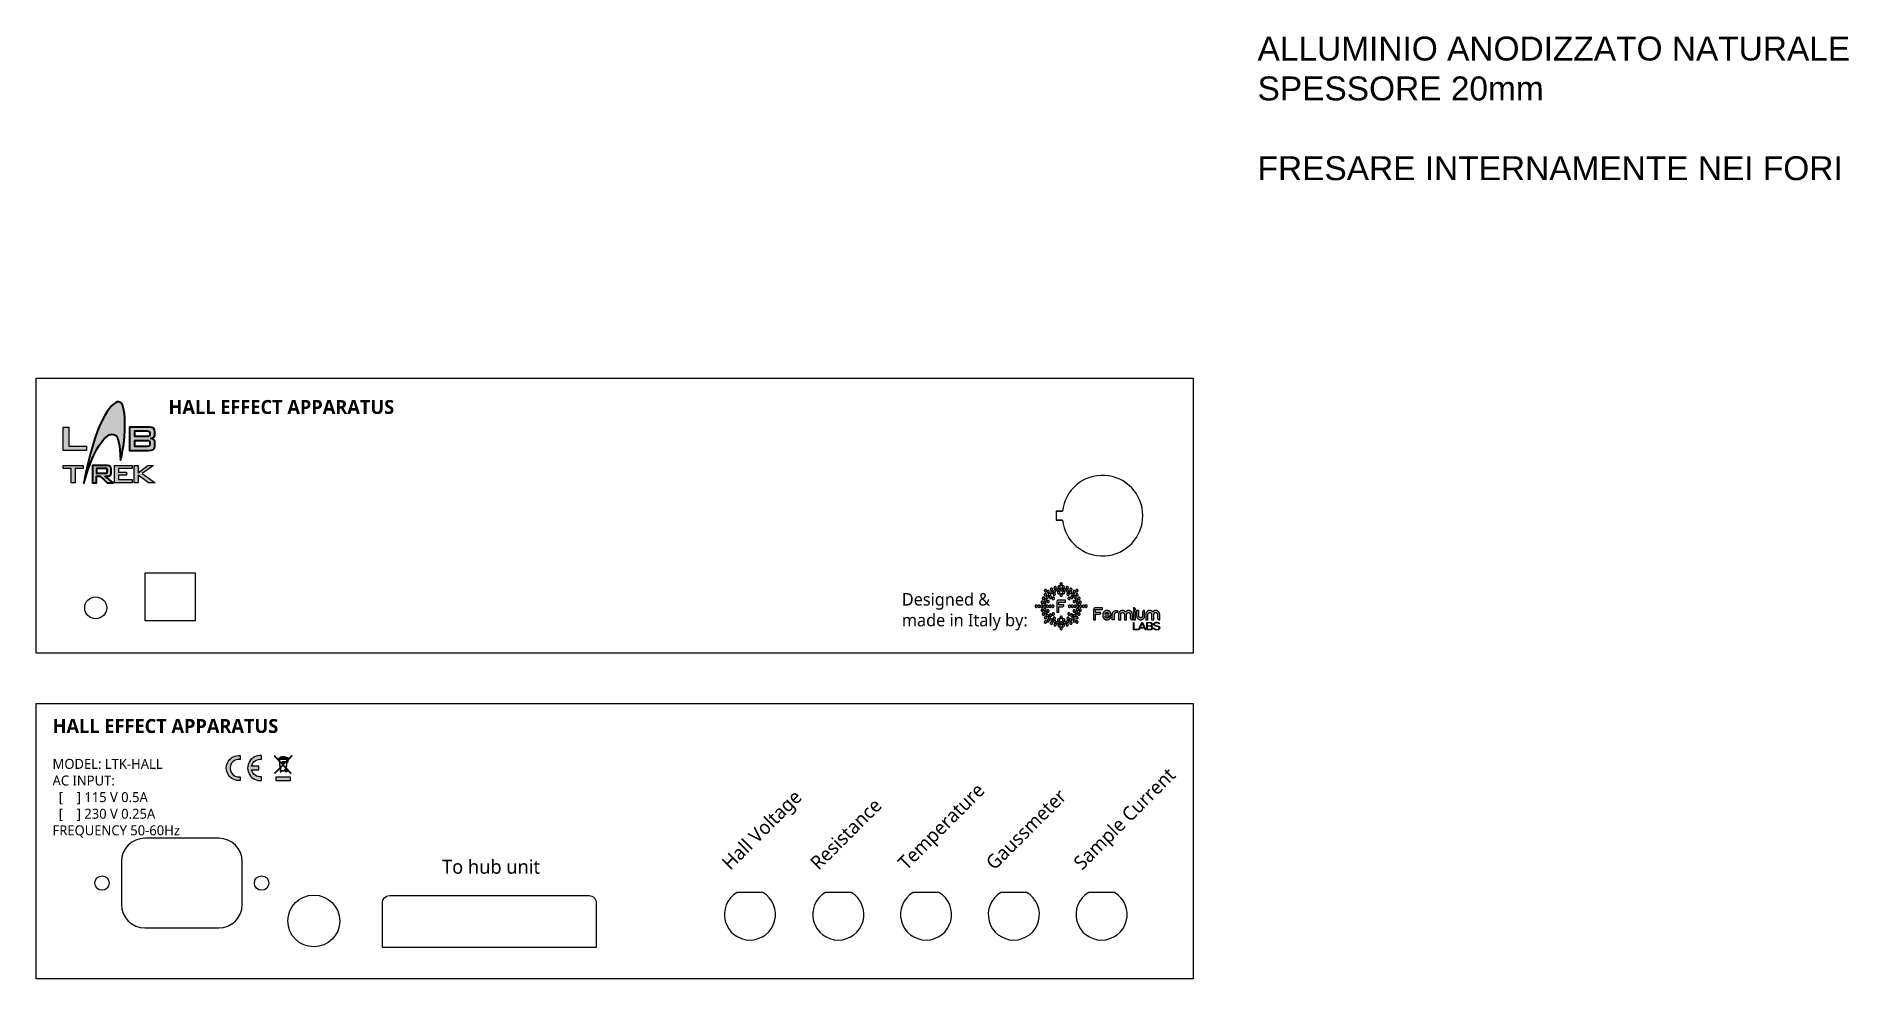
# Model space of a CAD drawing. Header units: millimetres. Extents: x 0 to 454, y 0 to 237.
import ezdxf

# ---------------------------------------------------------------- set-up
doc = ezdxf.new("R2010")
doc.units = ezdxf.units.MM
doc.header["$MEASUREMENT"] = 0
doc.layers.add('CUT', color=1, linetype='Continuous')
doc.layers.add('ENGRAVE', color=3, linetype='Continuous')
doc.styles.get("Standard").update_dxf_attribs({"font": 'arial.ttf'})

msp = doc.modelspace()

# ---------------------------------------------------------------- texts
at = {"insert": (306.1505060059242, 236.5269282180784), "char_height": 6, "attachment_point": 1}
msp.add_mtext_dynamic_manual_height_columns('ALLUMINIO ANODIZZATO NATURALE \\PSPESSORE 20mm\\P\\PFRESARE INTERNAMENTE NEI FORI', width=226.9993638615339, gutter_width=1, heights=[0], dxfattribs=at)
at = {"layer": 'ENGRAVE', "attachment_point": 1}
for s, width, gutter_width, heights, insert, char_height in [('{\\fRoboto|b1|i0|c0|p0;\\H2.33333x;HALL EFFECT APPARATUS}', 63.52779356721197, 23.38839624781002, [4.775357038177162], (33.14122981663073, 145.3828658864978), 1.5), ('\\pxql;{\\fRoboto|b0|i0|c0|p2;Designed & \\Pmade in Italy by:}', 50.35652844201564, 26.13325950860218, [40.64437859293866], (216.9764885978618, 96.95706238693938), 3.125), ('{\\fRoboto|b1|i0|c0|p0;\\H2.33333x;HALL EFFECT APPARATUS\\P\\fRoboto|b0|i0|c0|p0;\\H0.71429x;\\PMODEL: LTK-HALL\\PAC INPUT:\\P\\pxi-3,l4.03022,t4.03022;[^I] 115 V 0.5A\\P[^I] 230 V 0.25A\\P\\pi0,l0,tz;FREQUENCY 50-60Hz}', 63.52779356721197, 23.38839624781002, [41.84278025400863], (4.089576495940179, 65.37795624466432), 1.5), ('{\\fRoboto|b0|i0|c0|p2;To hub unit}', 24.28085480683785, 23.38839624781002, [0], (101.7314669880429, 30.08098265780833), 3.5)]:
    msp.add_mtext_dynamic_manual_height_columns(s, width=width, gutter_width=gutter_width, heights=heights, dxfattribs=dict(at, insert=insert, char_height=char_height))
at = {"layer": 'ENGRAVE', "char_height": 3.5, "attachment_point": 1, "rotation": 45}
for s, width, gutter_width, heights, insert in [('{\\fRoboto|b0|i0|c0|p2;Sample Current}', 75.28276170156887, 26.13325950860218, [10.52776424869285], (259.6700453511443, 29.76493659535016)), ('{\\fRoboto|b0|i0|c0|p2;Hall Voltage}', 38.53859476000473, 17.49995056379612, [5.199838146465531], (171.5200053291013, 29.76493659535016)), ('{\\fRoboto|b0|i0|c0|p2;Temperature}', 15.72491041609499, 7.074096432464898, [0], (215.6700342082289, 29.76493659535016)), ('{\\fRoboto|b0|i0|c0|p2;Gaussmeter}', 14.75327238536727, 7.074096432464898, [0], (237.6700397796862, 29.76493659535016)), ('{\\fRoboto|b0|i0|c0|p2;Resistance}', 22.84991466775682, 7.074096432464898, [0], (193.6700258145478, 29.76493659535016))]:
    msp.add_mtext_dynamic_manual_height_columns(s, width=width, gutter_width=gutter_width, heights=heights, dxfattribs=dict(at, insert=insert))

# ---------------------------------------------------------------- hatches: boundary and pattern name
at = {"layer": 'ENGRAVE'}
h = msp.add_hatch(color=256, dxfattribs=at)
h.dxf.hatch_style = 1
edge = h.paths.add_edge_path()
edge.add_spline(control_points=[(21.13166648040598, 130.2841885451959), (22.74224293283626, 136.4167681140652), (22.61835243649548, 144.9652123615799), (20.6980497432132, 144.9652123615799), (18.77774704993092, 144.9652123615799), (14.56547017434397, 139.6379210189257), (11.96376975118736, 124.5232804653492)], knot_values=[1, 1, 1, 1, 2, 2, 2, 3, 3, 3, 3], degree=3, periodic=0)
edge.add_spline(control_points=[(11.96376975118736, 124.5232804653492), (14.25574393349203, 133.1336699610342), (17.22911584567103, 136.7884396030876), (19.02552804261248, 136.7884396030876)], knot_values=[0, 0, 0, 0, 1, 1, 1, 1], degree=3, periodic=0)
edge.add_spline(control_points=[(19.02552804261248, 136.7884396030876), (20.82194023955398, 136.7884396030876), (20.88388548772437, 133.877012939079), (21.13166648040598, 130.2841885451959)], knot_values=[3, 3, 3, 3, 4, 4, 4, 4], degree=3, periodic=0)
edge = h.paths.add_edge_path()
edge.add_spline(control_points=[(28.70496863122227, 135.7319510064918), (29.38091517925764, 135.8154532010255), (29.71938401526066, 136.1459930452627), (29.71938401526066, 136.7235705392027)], knot_values=[7, 7, 7, 7, 8, 8, 8, 8], weights=[1, 1, 1, 1], degree=3, periodic=0)
edge.add_spline(control_points=[(29.71938401526066, 136.7235705392027), (29.71938401526066, 136.9629269781333), (29.71938401526066, 137.2022834170641), (29.71938401526066, 137.4416398559948)], knot_values=[6, 6, 6, 6, 7, 7, 7, 7], weights=[1, 1, 1, 1], degree=3, periodic=0)
edge.add_spline(control_points=[(29.71938401526066, 137.4416398559948), (29.71938401526066, 138.2013363795565), (29.27833384828742, 138.58143242233), (28.39722463831171, 138.58143242233)], knot_values=[5, 5, 5, 5, 6, 6, 6, 6], weights=[1, 1, 1, 1], degree=3, periodic=0)
edge.add_spline(control_points=[(28.39722463831171, 138.58143242233), (26.71793025724438, 138.58143242233), (25.0386358761771, 138.58143242233), (23.35934149510976, 138.58143242233)], knot_values=[4, 4, 4, 4, 5, 5, 5, 5], weights=[1, 1, 1, 1], degree=3, periodic=0)
edge.add_spline(control_points=[(23.35934149510976, 138.58143242233), (23.35934149510976, 136.6209892082333), (23.35934149510976, 134.6605459941366), (23.35934149510976, 132.70010278004)], knot_values=[3, 3, 3, 3, 4, 4, 4, 4], weights=[1, 1, 1, 1], degree=3, periodic=0)
edge.add_spline(control_points=[(23.35934149510976, 132.70010278004), (24.91697540877041, 132.70010278004), (26.47460932243106, 132.70010278004), (28.03224323609177, 132.70010278004)], knot_values=[2, 2, 2, 2, 3, 3, 3, 3], weights=[1, 1, 1, 1], degree=3, periodic=0)
edge.add_spline(control_points=[(28.03224323609177, 132.70010278004), (29.1873982239733, 132.70010278004), (29.76472793692139, 133.0839155377037), (29.76472793692139, 133.8512932720386)], knot_values=[1, 1, 1, 1, 2, 2, 2, 2], weights=[1, 1, 1, 1], degree=3, periodic=0)
edge.add_spline(control_points=[(29.76472793692139, 133.8512932720386), (29.76472793692139, 134.1020476366323), (29.76472793692139, 134.3528020012261), (29.76472793692139, 134.6035563658199)], knot_values=[0, 0, 0, 0, 1, 1, 1, 1], weights=[1, 1, 1, 1], degree=3, periodic=0)
edge.add_spline(control_points=[(29.76472793692139, 134.6035563658199), (29.76472793692139, 135.2646360542944), (29.4116400223501, 135.640767601185), (28.70496863122227, 135.7319510064918)], knot_values=[8, 8, 8, 8, 9, 9, 9, 9], weights=[1, 1, 1, 1], degree=3, periodic=0)
edge = h.paths.add_edge_path(flags=16)
edge.add_spline(control_points=[(24.70404894239269, 136.2330145042081), (24.70404894239269, 136.2366654022721), (24.70404894239269, 136.2403163003362), (24.70404894239269, 136.2439671984002)], knot_values=[3.984375, 3.984375, 3.984375, 3.984375, 3.9921875, 3.9921875, 3.9921875, 3.9921875], weights=[1, 1, 1, 1], degree=3, periodic=0)
edge.add_spline(control_points=[(24.70404894239269, 136.2439671984002), (24.70404894239269, 136.2512689945283), (24.70404894239269, 136.2585707906564), (24.70404894239269, 136.2658725867845)], knot_values=[3.96875, 3.96875, 3.96875, 3.96875, 3.984375, 3.984375, 3.984375, 3.984375], weights=[1, 1, 1, 1], degree=3, periodic=0)
edge.add_spline(control_points=[(24.70404894239269, 136.2658725867845), (24.70404894239269, 136.2804761790406), (24.70404894239269, 136.2950797712969), (24.70404894239269, 136.309683363553)], knot_values=[3.9375, 3.9375, 3.9375, 3.9375, 3.96875, 3.96875, 3.96875, 3.96875], weights=[1, 1, 1, 1], degree=3, periodic=0)
edge.add_spline(control_points=[(24.70404894239269, 136.309683363553), (24.70404894239269, 136.3388905480654), (24.70404894239269, 136.3680977325777), (24.70404894239269, 136.39730491709)], knot_values=[3.875, 3.875, 3.875, 3.875, 3.9375, 3.9375, 3.9375, 3.9375], weights=[1, 1, 1, 1], degree=3, periodic=0)
edge.add_spline(control_points=[(24.70404894239269, 136.39730491709), (24.70404894239269, 136.4557192861147), (24.70404894239269, 136.5141336551394), (24.70404894239269, 136.5725480241641)], knot_values=[3.75, 3.75, 3.75, 3.75, 3.875, 3.875, 3.875, 3.875], weights=[1, 1, 1, 1], degree=3, periodic=0)
edge.add_spline(control_points=[(24.70404894239269, 136.5725480241641), (24.70404894239269, 136.6601695777011), (24.70404894239269, 136.7477911312382), (24.70404894239269, 136.8354126847752)], knot_values=[3.562499999999993, 3.562499999999993, 3.562499999999993, 3.562499999999993, 3.75, 3.75, 3.75, 3.75], weights=[1, 1, 1, 1], degree=3, periodic=0)
edge.add_spline(control_points=[(24.70404894239269, 136.8354126847752), (24.70404894239269, 136.9230342383122), (24.70404894239269, 137.0106557918492), (24.70404894239269, 137.0982773453862)], knot_values=[3.374999999999995, 3.374999999999995, 3.374999999999995, 3.374999999999995, 3.562499999999992, 3.562499999999992, 3.562499999999992, 3.562499999999992], weights=[1, 1, 1, 1], degree=3, periodic=0)
edge.add_spline(control_points=[(24.70404894239269, 137.0982773453862), (24.70404894239269, 137.2735204524603), (24.70404894239269, 137.4487635595343), (24.70404894239269, 137.6240066666084), (24.70405092796273, 137.6240066666084), (24.70405291353276, 137.6240066666084), (24.7040548991028, 137.6240066666084)], knot_values=[2.999998092651367, 2.999998092651367, 2.999998092651367, 2.999998092651367, 3.374998092651362, 3.374998092651362, 3.374998092651362, 3.374999999999995, 3.374999999999995, 3.374999999999995, 3.374999999999995], weights=[1, 1, 1, 1, 1, 1, 1], degree=3, periodic=0)
edge.add_spline(control_points=[(24.71624828470425, 137.6240066666084), (24.72031473214143, 137.6240066666084), (24.72438117957862, 137.6240066666084), (24.7284476270158, 137.6240066666084)], knot_values=[2.9921875, 2.9921875, 2.9921875, 2.9921875, 2.99609375, 2.99609375, 2.99609375, 2.99609375], weights=[1, 1, 1, 1], degree=3, periodic=0)
edge.add_spline(control_points=[(24.7284476270158, 137.6240066666084), (24.75284631163892, 137.6240066666084), (24.77724499626203, 137.6240066666084), (24.80164368088515, 137.6240066666084)], knot_values=[2.96875, 2.96875, 2.96875, 2.96875, 2.9921875, 2.9921875, 2.9921875, 2.9921875], weights=[1, 1, 1, 1], degree=3, periodic=0)
edge.add_spline(control_points=[(24.80164368088515, 137.6240066666084), (24.83417526038264, 137.6240066666084), (24.86670683988012, 137.6240066666084), (24.89923841937761, 137.6240066666084)], knot_values=[2.9375, 2.9375, 2.9375, 2.9375, 2.96875, 2.96875, 2.96875, 2.96875], weights=[1, 1, 1, 1], degree=3, periodic=0)
edge.add_spline(control_points=[(24.89923841937761, 137.6240066666084), (24.96398265859215, 137.6240066666084), (25.0287268978067, 137.6240066666084), (25.09347113702124, 137.6240066666084)], knot_values=[2.87530635595604, 2.87530635595604, 2.87530635595604, 2.87530635595604, 2.9375, 2.9375, 2.9375, 2.9375], weights=[1, 1, 1, 1], degree=3, periodic=0)
edge.add_spline(control_points=[(25.09442789636253, 137.6240066666084), (25.37373709040664, 137.6240066666084), (25.65304628445075, 137.6240066666084), (25.93235547849485, 137.6240066666084)], knot_values=[2.606694173824159, 2.606694173824159, 2.606694173824159, 2.606694173824159, 2.875, 2.875, 2.875, 2.875], weights=[1, 1, 1, 1], degree=3, periodic=0)
edge.add_spline(control_points=[(25.93235547849485, 137.6240066666084), (26.35757796013359, 137.6240066666084), (26.78280044177233, 137.6240066666084), (27.20802292341106, 137.6240066666084)], knot_values=[2.198223304703361, 2.198223304703361, 2.198223304703361, 2.198223304703361, 2.606694173824159, 2.606694173824159, 2.606694173824159, 2.606694173824159], weights=[1, 1, 1, 1], degree=3, periodic=0)
edge.add_spline(control_points=[(27.20802292341106, 137.6240066666084), (27.41437547365784, 137.6240066666084), (27.62072802390461, 137.6240066666084), (27.82708057415138, 137.6240066666084)], knot_values=[2, 2, 2, 2, 2.19822330470336, 2.19822330470336, 2.19822330470336, 2.19822330470336], weights=[1, 1, 1, 1], degree=3, periodic=0)
edge.add_spline(control_points=[(27.82708057415138, 137.6240066666084), (27.85320598256725, 137.6240066666084), (27.87851448802286, 137.6234569025309), (27.90300615101164, 137.6223574953627)], knot_values=[1.9375, 1.9375, 1.9375, 1.9375, 2, 2, 2, 2], weights=[1, 1, 1, 1], degree=3, periodic=0)
edge.add_spline(control_points=[(27.90300615101164, 137.6223574953627), (27.95198947698919, 137.6201586810263), (27.99770543309938, 137.6157612943271), (28.04015450328946, 137.6091663031595)], knot_values=[1.8125, 1.8125, 1.8125, 1.8125, 1.9375, 1.9375, 1.9375, 1.9375], weights=[1, 1, 1, 1], degree=3, periodic=0)
edge.add_spline(control_points=[(28.04015450328946, 137.6091663031595), (28.08260357347955, 137.602571311992), (28.12178575774951, 137.5937787163562), (28.15770154004662, 137.5827894841466)], knot_values=[1.6875, 1.6875, 1.6875, 1.6875, 1.8125, 1.8125, 1.8125, 1.8125], weights=[1, 1, 1, 1], degree=3, periodic=0)
edge.add_spline(control_points=[(28.15770154004662, 137.5827894841466), (28.18463837676946, 137.5745475599894), (28.20973786238255, 137.5650700277594), (28.23300020105117, 137.5543572957872)], knot_values=[1.59375, 1.59375, 1.59375, 1.59375, 1.6875, 1.6875, 1.6875, 1.6875], weights=[1, 1, 1, 1], degree=3, periodic=0)
edge.add_spline(control_points=[(28.23300020105117, 137.5543572957872), (28.24850842683024, 137.5472154744724), (28.26320014285621, 137.5395246754944), (28.27707540962248, 137.5312850198399)], knot_values=[1.53125, 1.53125, 1.53125, 1.53125, 1.59375, 1.59375, 1.59375, 1.59375], weights=[1, 1, 1, 1], degree=3, periodic=0)
edge.add_spline(control_points=[(28.27707540962248, 137.5312850198399), (28.29095067638875, 137.5230453641854), (28.30400949389532, 137.5142568518546), (28.3162519226356, 137.5049196038341)], knot_values=[1.46875, 1.46875, 1.46875, 1.46875, 1.53125, 1.53125, 1.53125, 1.53125], weights=[1, 1, 1, 1], degree=3, periodic=0)
edge.add_spline(control_points=[(28.3162519226356, 137.5049196038341), (28.32849435137588, 137.4955823558136), (28.33992039134986, 137.4856963721035), (28.35053010305096, 137.4752617736906)], knot_values=[1.40625, 1.40625, 1.40625, 1.40625, 1.46875, 1.46875, 1.46875, 1.46875], weights=[1, 1, 1, 1], degree=3, periodic=0)
edge.add_spline(control_points=[(28.35053010305096, 137.4752617736906), (28.36113981475205, 137.4648271752778), (28.37093319818027, 137.4538439621621), (28.379910313829, 137.4423122553304)], knot_values=[1.34375, 1.34375, 1.34375, 1.34375, 1.40625, 1.40625, 1.40625, 1.40625], weights=[1, 1, 1, 1], degree=3, periodic=0)
edge.add_spline(control_points=[(28.379910313829, 137.4423122553304), (28.38888742947773, 137.4307805484988), (28.39704827734698, 137.4187003479512), (28.40439291793016, 137.4060717746744)], knot_values=[1.28125, 1.28125, 1.28125, 1.28125, 1.34375, 1.34375, 1.34375, 1.34375], weights=[1, 1, 1, 1], degree=3, periodic=0)
edge.add_spline(control_points=[(28.40439291793016, 137.4060717746744), (28.41173755851334, 137.3934432013976), (28.41826599181044, 137.3802662553916), (28.42397827831488, 137.3665410576433)], knot_values=[1.21875, 1.21875, 1.21875, 1.21875, 1.28125, 1.28125, 1.28125, 1.28125], weights=[1, 1, 1, 1], degree=3, periodic=0)
edge.add_spline(control_points=[(28.42397827831488, 137.3665410576433), (28.42969056481932, 137.352815859895), (28.43458670453109, 137.3385424104044), (28.4386667579436, 137.3237208301582)], knot_values=[1.15625, 1.15625, 1.15625, 1.15625, 1.21875, 1.21875, 1.21875, 1.21875], weights=[1, 1, 1, 1], degree=3, periodic=0)
edge.add_spline(control_points=[(28.4386667579436, 137.3237208301582), (28.44274681135612, 137.308899249912), (28.44601077846937, 137.2935295389103), (28.44845871977677, 137.2776118181398)], knot_values=[1.09375, 1.09375, 1.09375, 1.09375, 1.15625, 1.15625, 1.15625, 1.15625], weights=[1, 1, 1, 1], degree=3, periodic=0)
edge.add_spline(control_points=[(28.44845871977677, 137.2776118181398), (28.45090666108416, 137.2616940973693), (28.45253857658571, 137.2452283668301), (28.4533545267748, 137.228214747509)], knot_values=[1.03125, 1.03125, 1.03125, 1.03125, 1.09375, 1.09375, 1.09375, 1.09375], weights=[1, 1, 1, 1], degree=3, periodic=0)
edge.add_spline(control_points=[(28.4533545267748, 137.228214747509), (28.45376250186935, 137.2197079378485), (28.45396648563579, 137.2110641559925), (28.45396648563579, 137.2022834170643)], knot_values=[1, 1, 1, 1, 1.03125, 1.03125, 1.03125, 1.03125], weights=[1, 1, 1, 1], degree=3, periodic=0)
edge.add_spline(control_points=[(28.45396648563579, 137.2022834170643), (28.45396648563579, 137.1092003574803), (28.45396648563579, 137.0161172978962), (28.45396648563579, 136.9230342383122)], knot_values=[0.5, 0.5, 0.5, 0.5, 1, 1, 1, 1], weights=[1, 1, 1, 1], degree=3, periodic=0)
edge.add_spline(control_points=[(28.45396648563579, 136.9230342383122), (28.45396648563579, 136.8299511787282), (28.45396648563579, 136.7368681191441), (28.45396648563579, 136.6437850595601)], knot_values=[0, 0, 0, 0, 0.5, 0.5, 0.5, 0.5], weights=[1, 1, 1, 1], degree=3, periodic=0)
edge.add_spline(control_points=[(28.45396648563579, 136.6437850595601), (28.45396648563579, 136.6349965774759), (28.45376250186936, 136.6263455364111), (28.45335452677481, 136.617831928804)], knot_values=[5.96875, 5.96875, 5.96875, 5.96875, 6, 6, 6, 6], weights=[1, 1, 1, 1], degree=3, periodic=0)
edge.add_spline(control_points=[(28.451518619944, 136.5927033987825), (28.45070265463175, 136.5844646505331), (28.4496826904299, 136.5763633281796), (28.44845871977677, 136.5683994241604)], knot_values=[5.906250000000001, 5.906250000000001, 5.906250000000001, 5.906250000000001, 5.937499999985274, 5.937499999985274, 5.937499999985274, 5.937499999985274], weights=[1, 1, 1, 1], degree=3, periodic=0)
edge.add_spline(control_points=[(28.44845871977677, 136.5683994241604), (28.44723474912208, 136.560435520131), (28.44580677201559, 136.552609034436), (28.44417478089562, 136.5449199595141)], knot_values=[5.874999999974545, 5.874999999974545, 5.874999999974545, 5.874999999974545, 5.90625, 5.90625, 5.90625, 5.90625], weights=[1, 1, 1, 1], degree=3, periodic=0)
edge.add_spline(control_points=[(28.4386667579436, 136.5222649595413), (28.43458670453109, 136.5074364376767), (28.42969056481932, 136.4931575286561), (28.42397827831488, 136.4794281719861)], knot_values=[5.78125, 5.78125, 5.78125, 5.78125, 5.84375, 5.84375, 5.84375, 5.84375], weights=[1, 1, 1, 1], degree=3, periodic=0)
edge.add_spline(control_points=[(28.42397827831488, 136.4794281719861), (28.41826599181044, 136.4656988153162), (28.41173755851333, 136.4525190109968), (28.40439291793015, 136.4398886985345)], knot_values=[5.71875, 5.71875, 5.71875, 5.71875, 5.78125, 5.78125, 5.78125, 5.78125], weights=[1, 1, 1, 1], degree=3, periodic=0)
edge.add_spline(control_points=[(28.40439291793015, 136.4398886985345), (28.39704827734698, 136.4272583860723), (28.38888742947772, 136.4151775654673), (28.37991031382899, 136.403646176226)], knot_values=[5.65625, 5.65625, 5.65625, 5.65625, 5.71875, 5.71875, 5.71875, 5.71875], weights=[1, 1, 1, 1], degree=3, periodic=0)
edge.add_spline(control_points=[(28.37991031382899, 136.403646176226), (28.37093319818026, 136.3921147869847), (28.36113981475204, 136.3811328291073), (28.35053010305094, 136.3707002421002)], knot_values=[5.59375, 5.59375, 5.59375, 5.59375, 5.65625, 5.65625, 5.65625, 5.65625], weights=[1, 1, 1, 1], degree=3, periodic=0)
edge.add_spline(control_points=[(28.35053010305094, 136.3707002421002), (28.33992039134984, 136.360267655093), (28.32849435137586, 136.3503844389563), (28.31625192263558, 136.3410505331966)], knot_values=[5.53125, 5.53125, 5.53125, 5.53125, 5.59375, 5.59375, 5.59375, 5.59375], weights=[1, 1, 1, 1], degree=3, periodic=0)
edge.add_spline(control_points=[(28.31625192263558, 136.3410505331966), (28.3040094938953, 136.3317166274368), (28.29095067638874, 136.3229320320539), (28.27707540962247, 136.3146966865547)], knot_values=[5.46875, 5.46875, 5.46875, 5.46875, 5.53125, 5.53125, 5.53125, 5.53125], weights=[1, 1, 1, 1], degree=3, periodic=0)
edge.add_spline(control_points=[(28.27707540962247, 136.3146966865547), (28.2632001428562, 136.3064613410554), (28.24850842683023, 136.2987752454397), (28.23300020105116, 136.2916383392142)], knot_values=[5.40625, 5.40625, 5.40625, 5.40625, 5.46875, 5.46875, 5.46875, 5.46875], weights=[1, 1, 1, 1], degree=3, periodic=0)
edge.add_spline(control_points=[(28.23300020105116, 136.2916383392142), (28.20973786238255, 136.2809329798759), (28.18463837676945, 136.2714632966654), (28.15770154004662, 136.2632290854175)], knot_values=[5.3125, 5.3125, 5.3125, 5.3125, 5.40625, 5.40625, 5.40625, 5.40625], weights=[1, 1, 1, 1], degree=3, periodic=0)
edge.add_spline(control_points=[(28.15770154004662, 136.2632290854175), (28.12178575774951, 136.252250137087), (28.08260357347955, 136.2434675833567), (28.04015450328947, 136.2368809402792)], knot_values=[5.1875, 5.1875, 5.1875, 5.1875, 5.3125, 5.3125, 5.3125, 5.3125], weights=[1, 1, 1, 1], degree=3, periodic=0)
edge.add_spline(control_points=[(28.04015450328947, 136.2368809402792), (27.99770543309939, 136.2302942972018), (27.95198947698919, 136.2259035647772), (27.90300615101164, 136.2237082590584)], knot_values=[5.0625, 5.0625, 5.0625, 5.0625, 5.1875, 5.1875, 5.1875, 5.1875], weights=[1, 1, 1, 1], degree=3, periodic=0)
edge.add_spline(control_points=[(27.90300615101164, 136.2237082590584), (27.87851448802286, 136.222610606199), (27.85320598256725, 136.222061810016), (27.82708057415138, 136.222061810016)], knot_values=[5, 5, 5, 5, 5.0625, 5.0625, 5.0625, 5.0625], weights=[1, 1, 1, 1], degree=3, periodic=0)
edge.add_spline(control_points=[(27.82708057415138, 136.222061810016), (27.30657530219162, 136.222061810016), (26.78607003023184, 136.222061810016), (26.26556475827206, 136.222061810016)], knot_values=[4.5, 4.5, 4.5, 4.5, 5, 5, 5, 5], weights=[1, 1, 1, 1], degree=3, periodic=0)
edge.add_spline(control_points=[(26.26556475827206, 136.222061810016), (25.74505948631227, 136.222061810016), (25.22455421435248, 136.222061810016), (24.70404894239269, 136.222061810016), (24.70404894239269, 136.2220627013485), (24.70404894239269, 136.222063592681), (24.70404894239269, 136.2220644840136)], knot_values=[3.999998092651367, 3.999998092651367, 3.999998092651367, 3.999998092651367, 4.499998092651367, 4.499998092651367, 4.499998092651367, 4.5, 4.5, 4.5, 4.5], weights=[1, 1, 1, 1, 1, 1, 1], degree=3, periodic=0)
edge = h.paths.add_edge_path(flags=16)
edge.add_spline(control_points=[(24.71624828470425, 135.253238128631), (24.72031473214143, 135.253238128631), (24.72438117957862, 135.253238128631), (24.7284476270158, 135.253238128631)], knot_values=[3.9921875, 3.9921875, 3.9921875, 3.9921875, 3.99609375, 3.99609375, 3.99609375, 3.99609375], weights=[1, 1, 1, 1], degree=3, periodic=0)
edge.add_spline(control_points=[(24.7284476270158, 135.253238128631), (24.75284631163892, 135.253238128631), (24.77724499626203, 135.253238128631), (24.80164368088515, 135.253238128631)], knot_values=[3.96875, 3.96875, 3.96875, 3.96875, 3.9921875, 3.9921875, 3.9921875, 3.9921875], weights=[1, 1, 1, 1], degree=3, periodic=0)
edge.add_spline(control_points=[(24.80164368088515, 135.253238128631), (24.83417526038264, 135.253238128631), (24.86670683988012, 135.253238128631), (24.89923841937761, 135.253238128631)], knot_values=[3.9375, 3.9375, 3.9375, 3.9375, 3.96875, 3.96875, 3.96875, 3.96875], weights=[1, 1, 1, 1], degree=3, periodic=0)
edge.add_spline(control_points=[(24.89923841937761, 135.253238128631), (24.96398265859215, 135.253238128631), (25.0287268978067, 135.253238128631), (25.09347113702124, 135.253238128631)], knot_values=[3.87530635595604, 3.87530635595604, 3.87530635595604, 3.87530635595604, 3.9375, 3.9375, 3.9375, 3.9375], weights=[1, 1, 1, 1], degree=3, periodic=0)
edge.add_spline(control_points=[(25.09442789636253, 135.253238128631), (25.37373709040664, 135.253238128631), (25.65304628445075, 135.253238128631), (25.93235547849485, 135.253238128631)], knot_values=[3.606694173824159, 3.606694173824159, 3.606694173824159, 3.606694173824159, 3.875, 3.875, 3.875, 3.875], weights=[1, 1, 1, 1], degree=3, periodic=0)
edge.add_spline(control_points=[(25.93235547849485, 135.253238128631), (26.35757796013359, 135.253238128631), (26.78280044177233, 135.253238128631), (27.20802292341106, 135.253238128631)], knot_values=[3.198223304703361, 3.198223304703361, 3.198223304703361, 3.198223304703361, 3.606694173824159, 3.606694173824159, 3.606694173824159, 3.606694173824159], weights=[1, 1, 1, 1], degree=3, periodic=0)
edge.add_spline(control_points=[(27.20802292341106, 135.253238128631), (27.41437547365784, 135.253238128631), (27.62072802390461, 135.253238128631), (27.82708057415138, 135.253238128631)], knot_values=[3, 3, 3, 3, 3.19822330470336, 3.19822330470336, 3.19822330470336, 3.19822330470336], weights=[1, 1, 1, 1], degree=3, periodic=0)
edge.add_spline(control_points=[(27.82708057415138, 135.253238128631), (27.88407020246815, 135.253238128631), (27.93678560866116, 135.2515656069303), (27.98523066430843, 135.2482283066852)], knot_values=[2.75, 2.75, 2.75, 2.75, 3, 3, 3, 3], weights=[1, 1, 1, 1], degree=3, periodic=0)
edge.add_spline(control_points=[(27.98523066430843, 135.2482283066852), (28.05789824777932, 135.2432223563174), (28.12095754252228, 135.2344706542244), (28.1744216151131, 135.2219993335575)], knot_values=[2.375, 2.375, 2.375, 2.375, 2.75, 2.75, 2.75, 2.75], weights=[1, 1, 1, 1], degree=3, periodic=0)
edge.add_spline(control_points=[(28.1744216151131, 135.2219993335575), (28.20115365140851, 135.2157636732241), (28.22548688216588, 135.2085981082473), (28.24742294070719, 135.200505905271)], knot_values=[2.1875, 2.1875, 2.1875, 2.1875, 2.375, 2.375, 2.375, 2.375], weights=[1, 1, 1, 1], degree=3, periodic=0)
edge.add_spline(control_points=[(28.24742294070719, 135.200505905271), (28.26204697973473, 135.1951111032868), (28.27560560888846, 135.1893044621917), (28.28809931211563, 135.1830869498802)], knot_values=[2.0625, 2.0625, 2.0625, 2.0625, 2.1875, 2.1875, 2.1875, 2.1875], weights=[1, 1, 1, 1], degree=3, periodic=0)
edge.add_spline(control_points=[(28.30604123300489, 135.1734526489875), (28.31173245268065, 135.1698869256396), (28.31729028439526, 135.1661627700603), (28.32271472814872, 135.1622801822497)], knot_values=[1.953124999999118, 1.953124999999118, 1.953124999999118, 1.953124999999118, 2, 2, 2, 2], weights=[1, 1, 1, 1], degree=3, periodic=0)
edge.add_spline(control_points=[(28.33338576503996, 135.1543037636537), (28.33863235817856, 135.1502099328678), (28.34374556335602, 135.1459576698505), (28.34872538057231, 135.1415469746018)], knot_values=[1.875, 1.875, 1.875, 1.875, 1.921875000000938, 1.921875000000938, 1.921875000000938, 1.921875000000938], weights=[1, 1, 1, 1], degree=3, periodic=0)
edge.add_spline(control_points=[(28.34872538057231, 135.1415469746018), (28.35536513686058, 135.1356660476036), (28.36176775899569, 135.1295034633051), (28.36793324697765, 135.1230592217064)], knot_values=[1.8125, 1.8125, 1.8125, 1.8125, 1.875, 1.875, 1.875, 1.875], weights=[1, 1, 1, 1], degree=3, periodic=0)
edge.add_spline(control_points=[(28.38571830846407, 135.1028815250094), (28.39140952813972, 135.0958739688102), (28.39686361366222, 135.0885847553106), (28.40208056503157, 135.0810138845108)], knot_values=[1.6875, 1.6875, 1.6875, 1.6875, 1.75, 1.75, 1.75, 1.75], weights=[1, 1, 1, 1], degree=3, periodic=0)
edge.add_spline(control_points=[(28.40208056503157, 135.0810138845108), (28.40729751640092, 135.0734430137109), (28.41227733361711, 135.0655904856108), (28.41702001668016, 135.0574563002104)], knot_values=[1.625, 1.625, 1.625, 1.625, 1.6875, 1.6875, 1.6875, 1.6875], weights=[1, 1, 1, 1], degree=3, periodic=0)
edge.add_spline(control_points=[(28.41702001668016, 135.0574563002104), (28.4217626997432, 135.0493221148101), (28.42626824865309, 135.0409062721094), (28.43053666340983, 135.0322087721084)], knot_values=[1.5625, 1.5625, 1.5625, 1.5625, 1.625, 1.625, 1.625, 1.625], weights=[1, 1, 1, 1], degree=3, periodic=0)
edge.add_spline(control_points=[(28.43053666340983, 135.0322087721084), (28.43480507816657, 135.0235112721076), (28.43883635877016, 135.0145321148063), (28.4426305052206, 135.0052713002049)], knot_values=[1.5, 1.5, 1.5, 1.5, 1.5625, 1.5625, 1.5625, 1.5625], weights=[1, 1, 1, 1], degree=3, periodic=0)
edge.add_spline(control_points=[(28.4426305052206, 135.0052713002049), (28.44642465167103, 134.9960104856034), (28.44998166396832, 134.9864680137017), (28.45330154211245, 134.9766438844997)], knot_values=[1.4375, 1.4375, 1.4375, 1.4375, 1.5, 1.5, 1.5, 1.5], weights=[1, 1, 1, 1], degree=3, periodic=0)
edge.add_spline(control_points=[(28.45330154211245, 134.9766438844997), (28.45662142025658, 134.9668197552976), (28.45970416424756, 134.9567139687953), (28.46254977408539, 134.9463265249927)], knot_values=[1.375, 1.375, 1.375, 1.375, 1.4375, 1.4375, 1.4375, 1.4375], weights=[1, 1, 1, 1], degree=3, periodic=0)
edge.add_spline(control_points=[(28.46254977408539, 134.9463265249927), (28.46539538392321, 134.9359390811902), (28.46800385960789, 134.9252699800873), (28.47037520113941, 134.9143192216842)], knot_values=[1.3125, 1.3125, 1.3125, 1.3125, 1.375, 1.375, 1.375, 1.375], weights=[1, 1, 1, 1], degree=3, periodic=0)
edge.add_spline(control_points=[(28.47037520113941, 134.9143192216842), (28.47748922573398, 134.8814669464749), (28.48246904295017, 134.846079755563), (28.485314652788, 134.8081576489487)], knot_values=[1.125, 1.125, 1.125, 1.125, 1.3125, 1.3125, 1.3125, 1.3125], weights=[1, 1, 1, 1], degree=3, periodic=0)
edge.add_spline(control_points=[(28.485314652788, 134.8081576489487), (28.48721172601322, 134.7828762445392), (28.48816026262583, 134.7564682109285), (28.48816026262583, 134.7289335481168)], knot_values=[1, 1, 1, 1, 1.125, 1.125, 1.125, 1.125], weights=[1, 1, 1, 1], degree=3, periodic=0)
edge.add_spline(control_points=[(28.48816026262583, 134.7289335481168), (28.48816026262583, 134.6548470313048), (28.48816026262583, 134.5807605144929), (28.48816026262583, 134.5066739976809)], knot_values=[0.5, 0.5, 0.5, 0.5, 1, 1, 1, 1], weights=[1, 1, 1, 1], degree=3, periodic=0)
edge.add_spline(control_points=[(28.48816026262583, 134.5066739976809), (28.48816026262583, 134.432587480869), (28.48816026262583, 134.358500964057), (28.48816026262583, 134.284414447245)], knot_values=[0, 0, 0, 0, 0.5, 0.5, 0.5, 0.5], weights=[1, 1, 1, 1], degree=3, periodic=0)
edge.add_spline(control_points=[(28.48816026262583, 134.284414447246), (28.48816026262583, 134.2568488118101), (28.48721172601322, 134.2304136771534), (28.485314652788, 134.2051085593286)], knot_values=[7.875, 7.875, 7.875, 7.875, 8, 8, 8, 8], weights=[1, 1, 1, 1], degree=3, periodic=0)
edge.add_spline(control_points=[(28.485314652788, 134.2051085593286), (28.48246904295018, 134.1671508825913), (28.47748922573398, 134.1317357437258), (28.47037520113941, 134.0988615094099)], knot_values=[7.6875, 7.6875, 7.6875, 7.6875, 7.875, 7.875, 7.875, 7.875], weights=[1, 1, 1, 1], degree=3, periodic=0)
edge.add_spline(control_points=[(28.47037520113941, 134.0988615094099), (28.46563251807637, 134.0769453531993), (28.45994129840071, 134.0561584878997), (28.45330154211245, 134.0365004295638)], knot_values=[7.5625, 7.5625, 7.5625, 7.5625, 7.6875, 7.6875, 7.6875, 7.6875], weights=[1, 1, 1, 1], degree=3, periodic=0)
edge.add_spline(control_points=[(28.45330154211245, 134.0365004295638), (28.44666178582419, 134.0168423712279), (28.43907349292332, 133.9983131198557), (28.43053666340984, 133.9809121915001)], knot_values=[7.4375, 7.4375, 7.4375, 7.4375, 7.5625, 7.5625, 7.5625, 7.5625], weights=[1, 1, 1, 1], degree=3, periodic=0)
edge.add_spline(control_points=[(28.43053666340984, 133.9809121915001), (28.42626824865123, 133.9722117273184), (28.42176269973927, 133.9637933438911), (28.41702001667394, 133.9556569807248)], knot_values=[7.374999999972676, 7.374999999972676, 7.374999999972676, 7.374999999972676, 7.437499999999999, 7.437499999999999, 7.437499999999999, 7.437499999999999], weights=[1, 1, 1, 1], degree=3, periodic=0)
edge.add_spline(control_points=[(28.41702001667394, 133.9556569807248), (28.41227733361276, 133.9475206175656), (28.40729751639864, 133.9396662746668), (28.40208056503157, 133.9320938915351)], knot_values=[7.312499999999999, 7.312499999999999, 7.312499999999999, 7.312499999999999, 7.374999999972676, 7.374999999972676, 7.374999999972676, 7.374999999972676], weights=[1, 1, 1, 1], degree=3, periodic=0)
edge.add_spline(control_points=[(28.40208056503157, 133.9320938915351), (28.39164666229287, 133.9169491252652), (28.38026422294156, 133.9029321980644), (28.36793324697764, 133.8900426259857)], knot_values=[7.1875, 7.1875, 7.1875, 7.1875, 7.3125, 7.3125, 7.3125, 7.3125], weights=[1, 1, 1, 1], degree=3, periodic=0)
edge.add_spline(control_points=[(28.36793324697764, 133.8900426259857), (28.36176775899568, 133.8835978399463), (28.35536513686057, 133.8774348926874), (28.3487253805723, 133.8715537237156)], knot_values=[7.125, 7.125, 7.125, 7.125, 7.1875, 7.1875, 7.1875, 7.1875], weights=[1, 1, 1, 1], degree=3, periodic=0)
edge.add_spline(control_points=[(28.32809470924806, 133.854755491168), (28.32098068465349, 133.849437818277), (28.31362952590577, 133.8444018631797), (28.30604123300489, 133.8396475653826)], knot_values=[7, 7, 7, 7, 7.0625, 7.0625, 7.0625, 7.0625], weights=[1, 1, 1, 1], degree=3, periodic=0)
edge.add_spline(control_points=[(28.30604123300489, 133.8396475653826), (28.30032678386117, 133.8363334946054), (28.29434616372922, 133.8331220206456), (28.28809931211563, 133.8300132644899)], knot_values=[6.9375, 6.9375, 6.9375, 6.9375, 7, 7, 7, 7], weights=[1, 1, 1, 1], degree=3, periodic=0)
edge.add_spline(control_points=[(28.28809931211563, 133.8300132644899), (28.27560560888846, 133.8237957521784), (28.26204697973473, 133.8179891110833), (28.24742294070719, 133.8125943090991)], knot_values=[6.8125, 6.8125, 6.8125, 6.8125, 6.9375, 6.9375, 6.9375, 6.9375], weights=[1, 1, 1, 1], degree=3, periodic=0)
edge.add_spline(control_points=[(28.24742294070719, 133.8125943090991), (28.22548688216588, 133.8045021061228), (28.20115365140851, 133.7973365411459), (28.1744216151131, 133.7911008808125)], knot_values=[6.625, 6.625, 6.625, 6.625, 6.8125, 6.8125, 6.8125, 6.8125], weights=[1, 1, 1, 1], degree=3, periodic=0)
edge.add_spline(control_points=[(28.1744216151131, 133.7911008808125), (28.12095754252229, 133.7786295601457), (28.05789824777933, 133.7698778580526), (27.98523066430843, 133.7648719076848)], knot_values=[6.25, 6.25, 6.25, 6.25, 6.625, 6.625, 6.625, 6.625], weights=[1, 1, 1, 1], degree=3, periodic=0)
edge.add_spline(control_points=[(27.98523066430843, 133.7648719076848), (27.93678560866116, 133.7615346074397), (27.88407020246815, 133.7598620857391), (27.82708057415138, 133.7598620857391)], knot_values=[6, 6, 6, 6, 6.25, 6.25, 6.25, 6.25], weights=[1, 1, 1, 1], degree=3, periodic=0)
edge.add_spline(control_points=[(27.82708057415138, 133.7598620857391), (27.30657530219162, 133.7598620857391), (26.78607003023184, 133.7598620857391), (26.26556475827206, 133.7598620857391)], knot_values=[5.5, 5.5, 5.5, 5.5, 6, 6, 6, 6], weights=[1, 1, 1, 1], degree=3, periodic=0)
edge.add_spline(control_points=[(26.26556475827206, 133.7598620857391), (25.74505948631227, 133.7598620857391), (25.22455421435248, 133.7598620857391), (24.70404894239269, 133.7598620857391), (24.70404894239269, 133.759863035202), (24.70404894239269, 133.7598639846649), (24.70404894239269, 133.7598649341278)], knot_values=[4.999998092651367, 4.999998092651367, 4.999998092651367, 4.999998092651367, 5.499998092651367, 5.499998092651367, 5.499998092651367, 5.5, 5.5, 5.5, 5.5], weights=[1, 1, 1, 1, 1, 1, 1], degree=3, periodic=0)
edge.add_spline(control_points=[(24.70404894239269, 133.7715290860742), (24.70404894239269, 133.7754180861859), (24.70404894239269, 133.7793070862976), (24.70404894239269, 133.7831960864092)], knot_values=[4.984375, 4.984375, 4.984375, 4.984375, 4.9921875, 4.9921875, 4.9921875, 4.9921875], weights=[1, 1, 1, 1], degree=3, periodic=0)
edge.add_spline(control_points=[(24.70404894239269, 133.7831960864092), (24.70404894239269, 133.7909740866327), (24.70404894239269, 133.798752086856), (24.70404894239269, 133.8065300870795)], knot_values=[4.96875, 4.96875, 4.96875, 4.96875, 4.984375, 4.984375, 4.984375, 4.984375], weights=[1, 1, 1, 1], degree=3, periodic=0)
edge.add_spline(control_points=[(24.70404894239269, 133.8065300870795), (24.70404894239269, 133.8220860875263), (24.70404894239269, 133.8376420879731), (24.70404894239269, 133.8531980884198)], knot_values=[4.9375, 4.9375, 4.9375, 4.9375, 4.96875, 4.96875, 4.96875, 4.96875], weights=[1, 1, 1, 1], degree=3, periodic=0)
edge.add_spline(control_points=[(24.70404894239269, 133.8531980884198), (24.70404894239269, 133.8843100893134), (24.70404894239269, 133.915422090207), (24.70404894239269, 133.9465340911005)], knot_values=[4.875, 4.875, 4.875, 4.875, 4.9375, 4.9375, 4.9375, 4.9375], weights=[1, 1, 1, 1], degree=3, periodic=0)
edge.add_spline(control_points=[(24.70404894239269, 133.9465340911005), (24.70404894239269, 134.0087580928877), (24.70404894239269, 134.0709820946749), (24.70404894239269, 134.1332060964621)], knot_values=[4.75, 4.75, 4.75, 4.75, 4.875, 4.875, 4.875, 4.875], weights=[1, 1, 1, 1], degree=3, periodic=0)
edge.add_spline(control_points=[(24.70404894239269, 134.1332060964621), (24.70404894239269, 134.2265420991428), (24.70404894239269, 134.3198781018235), (24.70404894239269, 134.4132141045043)], knot_values=[4.5625, 4.5625, 4.5625, 4.5625, 4.750000000000001, 4.750000000000001, 4.750000000000001, 4.750000000000001], weights=[1, 1, 1, 1], degree=3, periodic=0)
edge.add_spline(control_points=[(24.70404894239269, 134.4132141045043), (24.70404894239269, 134.506550107185), (24.70404894239269, 134.5998861098657), (24.70404894239269, 134.6932221125465)], knot_values=[4.375000000000003, 4.375000000000003, 4.375000000000003, 4.375000000000003, 4.562499999999999, 4.562499999999999, 4.562499999999999, 4.562499999999999], weights=[1, 1, 1, 1], degree=3, periodic=0)
edge.add_spline(control_points=[(24.70404894239269, 134.6932221125465), (24.70404894239269, 134.879894117908), (24.70404894239269, 135.0665661232695), (24.70404894239269, 135.253238128631), (24.70405092796273, 135.253238128631), (24.70405291353276, 135.253238128631), (24.7040548991028, 135.253238128631)], knot_values=[3.999998092651368, 3.999998092651368, 3.999998092651368, 3.999998092651368, 4.374998092651371, 4.374998092651371, 4.374998092651371, 4.375000000000004, 4.375000000000004, 4.375000000000004, 4.375000000000004], weights=[1, 1, 1, 1, 1, 1, 1], degree=3, periodic=0)
h.paths.add_polyline_path([(25.55559787994153, 128.9693139294318), (24.53622687604948, 128.9693139294318), (24.53622687604948, 124.6219964128335), (25.55559787994153, 124.6219964128335), (25.55559787994153, 126.5346178953426), (28.15878498905423, 124.6219964128335), (29.78472386303079, 124.6219964128335), (26.54969522258003, 126.9221473678966), (29.43089260548149, 128.9693139294318), (27.96502025277724, 128.9693139294318), (25.55559787994153, 127.1577870919368)])
h.paths.add_polyline_path([(20.59108268867251, 128.2279531993286), (24.0280528381588, 128.2279531993286), (24.0280528381588, 128.9693139294318), (19.58013623853165, 128.9693139294318), (19.58013623853165, 124.6219964128335), (24.07017560691466, 124.6219964128335), (24.07017560691466, 125.43942590769), (20.59108268867251, 125.43942590769), (20.59108268867251, 126.5175210068476), (22.59612648145193, 126.5175210068476), (22.59612648145193, 127.2591295179436), (20.59108268867251, 127.2591295179436)])
edge = h.paths.add_edge_path(flags=17)
edge.add_spline(control_points=[(18.78832729831842, 127.6171234961699), (18.78832729831842, 127.7870186634853), (18.78832729831842, 127.9569138308006), (18.78832729831842, 128.126808998116)], knot_values=[11, 11, 11, 11, 11.5, 11.5, 11.5, 11.5], weights=[1, 1, 1, 1], degree=3, periodic=0)
edge.add_spline(control_points=[(18.78832729831842, 128.126808998116), (18.78832729831842, 128.1618854948925), (18.78705451704742, 128.195868270881), (18.78450901499883, 128.2287570236144)], knot_values=[10.9375, 10.9375, 10.9375, 10.9375, 11, 11, 11, 11], weights=[1, 1, 1, 1], degree=3, periodic=0)
edge.add_spline(control_points=[(18.78450901499883, 128.2287570236144), (18.78069076192593, 128.2780901527145), (18.77400888710345, 128.3249617294908), (18.76446359469663, 128.3693707331171)], knot_values=[10.84375, 10.84375, 10.84375, 10.84375, 10.9375, 10.9375, 10.9375, 10.9375], weights=[1, 1, 1, 1], degree=3, periodic=0)
edge.add_spline(control_points=[(18.76446359469663, 128.3693707331171), (18.75810006642541, 128.3989767355346), (18.75046390811671, 128.4274882609965), (18.74155518026393, 128.4549050070358)], knot_values=[10.78125, 10.78125, 10.78125, 10.78125, 10.84375, 10.84375, 10.84375, 10.84375], weights=[1, 1, 1, 1], degree=3, periodic=0)
edge.add_spline(control_points=[(18.74155518026393, 128.4549050070358), (18.73264645241115, 128.482321753075), (18.72246515501429, 128.5086437196917), (18.71101134856676, 128.5338706044187)], knot_values=[10.71875, 10.71875, 10.71875, 10.71875, 10.78125, 10.78125, 10.78125, 10.78125], weights=[1, 1, 1, 1], degree=3, periodic=0)
edge.add_spline(control_points=[(18.71101134856676, 128.5338706044187), (18.69955754211924, 128.5590974891458), (18.68683122662104, 128.5832292919831), (18.67283246256557, 128.6062657104638)], knot_values=[10.65625, 10.65625, 10.65625, 10.65625, 10.71875, 10.71875, 10.71875, 10.71875], weights=[1, 1, 1, 1], degree=3, periodic=0)
edge.add_spline(control_points=[(18.67283246256557, 128.6062657104638), (18.6588336985101, 128.6293021289445), (18.64356248589737, 128.6512431630684), (18.62701888522077, 128.6720885103687)], knot_values=[10.59375, 10.59375, 10.59375, 10.59375, 10.65625, 10.65625, 10.65625, 10.65625], weights=[1, 1, 1, 1], degree=3, periodic=0)
edge.add_spline(control_points=[(18.62701888522077, 128.6720885103687), (18.61047528454418, 128.6929338576689), (18.59265929580372, 128.7126835181455), (18.57357097949282, 128.7313371893313)], knot_values=[10.53125, 10.53125, 10.53125, 10.53125, 10.59375, 10.59375, 10.59375, 10.59375], weights=[1, 1, 1, 1], degree=3, periodic=0)
edge.add_spline(control_points=[(18.57357097949282, 128.7313371893313), (18.55448266318191, 128.7499908605171), (18.53412201930055, 128.7675485424122), (18.51248910834214, 128.7840099325495)], knot_values=[10.46875, 10.46875, 10.46875, 10.46875, 10.53125, 10.53125, 10.53125, 10.53125], weights=[1, 1, 1, 1], degree=3, periodic=0)
edge.add_spline(control_points=[(18.51248910834214, 128.7840099325495), (18.49085619738374, 128.8004713226867), (18.46795101934828, 128.8158364210663), (18.44377363472919, 128.8301049252209)], knot_values=[10.40625, 10.40625, 10.40625, 10.40625, 10.46875, 10.46875, 10.46875, 10.46875], weights=[1, 1, 1, 1], degree=3, periodic=0)
edge.add_spline(control_points=[(18.44377363472919, 128.8301049252209), (18.4195962501101, 128.8443734293756), (18.39414665890737, 128.8575453393054), (18.3674249216144, 128.8696203525434)], knot_values=[10.34375, 10.34375, 10.34375, 10.34375, 10.40625, 10.40625, 10.40625, 10.40625], weights=[1, 1, 1, 1], degree=3, periodic=0)
edge.add_spline(control_points=[(18.3674249216144, 128.8696203525434), (18.34070318432143, 128.8816953657815), (18.31270930093823, 128.8926734823277), (18.28344333195821, 128.9025543997149)], knot_values=[10.28125, 10.28125, 10.28125, 10.28125, 10.34375, 10.34375, 10.34375, 10.34375], weights=[1, 1, 1, 1], degree=3, periodic=0)
edge.add_spline(control_points=[(18.28344333195821, 128.9025543997149), (18.26881034746819, 128.9074948584086), (18.25385934157897, 128.9121610173125), (18.23859032185222, 128.9165528386184)], knot_values=[10.25, 10.25, 10.25, 10.25, 10.28125, 10.28125, 10.28125, 10.28125], weights=[1, 1, 1, 1], degree=3, periodic=0)
edge.add_spline(control_points=[(18.23859032185222, 128.9165528386184), (18.20805228239872, 128.92533648123), (18.17624218759509, 128.9330227734493), (18.14316009793474, 128.9396114128091)], knot_values=[10.1875, 10.1875, 10.1875, 10.1875, 10.25, 10.25, 10.25, 10.25], weights=[1, 1, 1, 1], degree=3, periodic=0)
edge.add_spline(control_points=[(18.14316009793474, 128.9396114128091), (18.07699591861405, 128.9527886915288), (18.00574375986649, 128.9615753588108), (17.92940410563931, 128.9659689949188)], knot_values=[10.0625, 10.0625, 10.0625, 10.0625, 10.1875, 10.1875, 10.1875, 10.1875], weights=[1, 1, 1, 1], degree=3, periodic=0)
edge.add_spline(control_points=[(17.92940410563931, 128.9659689949188), (17.89123427852572, 128.9681658129728), (17.85179257754223, 128.9692643732333), (17.81107906318223, 128.9692643732333)], knot_values=[10, 10, 10, 10, 10.0625, 10.0625, 10.0625, 10.0625], weights=[1, 1, 1, 1], degree=3, periodic=0)
edge.add_spline(control_points=[(17.81107906318223, 128.9692643732333), (17.19047027017911, 128.9692643732333), (16.56986147717598, 128.9692643732333), (15.94925268417284, 128.9692643732333)], knot_values=[9.5, 9.5, 9.5, 9.5, 10, 10, 10, 10], weights=[1, 1, 1, 1], degree=3, periodic=0)
edge.add_spline(control_points=[(15.94925268417284, 128.9692643732333), (15.3286438911697, 128.9692643732333), (14.70803509816656, 128.9692643732333), (14.0874263051634, 128.9692643732333), (14.0874263051634, 128.9692616092833), (14.0874263051634, 128.9692588453332), (14.0874263051634, 128.9692560813832)], knot_values=[8.999998092651367, 8.999998092651367, 8.999998092651367, 8.999998092651367, 9.499998092651367, 9.499998092651367, 9.499998092651367, 9.5, 9.5, 9.5, 9.5], weights=[1, 1, 1, 1, 1, 1, 1], degree=3, periodic=0)
edge.add_spline(control_points=[(14.0874263051634, 128.9607735187087), (14.0874263051634, 128.9579432338672), (14.0874263051634, 128.9551129490256), (14.0874263051634, 128.9522826641841)], knot_values=[8.99609375, 8.99609375, 8.99609375, 8.99609375, 8.998046875, 8.998046875, 8.998046875, 8.998046875], weights=[1, 1, 1, 1], degree=3, periodic=0)
edge.add_spline(control_points=[(14.0874263051634, 128.9522826641841), (14.0874263051634, 128.946622094501), (14.0874263051634, 128.940961524818), (14.0874263051634, 128.9353009551349)], knot_values=[8.9921875, 8.9921875, 8.9921875, 8.9921875, 8.99609375, 8.99609375, 8.99609375, 8.99609375], weights=[1, 1, 1, 1], degree=3, periodic=0)
edge.add_spline(control_points=[(14.0874263051634, 128.9353009551349), (14.0874263051634, 128.9239798157687), (14.0874263051634, 128.9126586764026), (14.0874263051634, 128.9013375370365)], knot_values=[8.984375, 8.984375, 8.984375, 8.984375, 8.9921875, 8.9921875, 8.9921875, 8.9921875], weights=[1, 1, 1, 1], degree=3, periodic=0)
edge.add_spline(control_points=[(14.0874263051634, 128.9013375370365), (14.0874263051634, 128.8786952583042), (14.0874263051634, 128.8560529795719), (14.0874263051634, 128.8334107008396)], knot_values=[8.96875, 8.96875, 8.96875, 8.96875, 8.984375, 8.984375, 8.984375, 8.984375], weights=[1, 1, 1, 1], degree=3, periodic=0)
edge.add_spline(control_points=[(14.0874263051634, 128.8334107008396), (14.0874263051634, 128.7881261433751), (14.0874263051634, 128.7428415859105), (14.0874263051634, 128.6975570284459)], knot_values=[8.9375, 8.9375, 8.9375, 8.9375, 8.96875, 8.96875, 8.96875, 8.96875], weights=[1, 1, 1, 1], degree=3, periodic=0)
edge.add_spline(control_points=[(14.0874263051634, 128.6975570284459), (14.0874263051634, 128.6069879135168), (14.0874263051634, 128.5164187985877), (14.0874263051634, 128.4258496836585)], knot_values=[8.875, 8.875, 8.875, 8.875, 8.9375, 8.9375, 8.9375, 8.9375], weights=[1, 1, 1, 1], degree=3, periodic=0)
edge.add_spline(control_points=[(14.0874263051634, 128.4258496836585), (14.0874263051634, 128.2447114538003), (14.0874263051634, 128.063573223942), (14.0874263051634, 127.8824349940837)], knot_values=[8.75, 8.75, 8.75, 8.75, 8.875, 8.875, 8.875, 8.875], weights=[1, 1, 1, 1], degree=3, periodic=0)
edge.add_spline(control_points=[(14.0874263051634, 127.8824349940837), (14.0874263051634, 127.5201585343672), (14.0874263051634, 127.1578820746507), (14.0874263051634, 126.7956056149341)], knot_values=[8.5, 8.5, 8.5, 8.5, 8.75, 8.75, 8.75, 8.75], weights=[1, 1, 1, 1], degree=3, periodic=0)
edge.add_spline(control_points=[(14.0874263051634, 126.7956056149341), (14.0874263051634, 126.6144673850759), (14.0874263051634, 126.4333291552176), (14.0874263051634, 126.2521909253594)], knot_values=[8.375, 8.375, 8.375, 8.375, 8.499999999999998, 8.499999999999998, 8.499999999999998, 8.499999999999998], weights=[1, 1, 1, 1], degree=3, periodic=0)
edge.add_spline(control_points=[(14.0874263051634, 126.2521909253594), (14.0874263051634, 125.7087762357846), (14.0874263051634, 125.1653615462098), (14.0874263051634, 124.621946856635), (14.08742693719347, 124.6219468566349), (14.08742756922354, 124.6219468566349), (14.08742820125361, 124.6219468566349)], knot_values=[7.999998092651365, 7.999998092651365, 7.999998092651365, 7.999998092651365, 8.374998092651367, 8.374998092651367, 8.374998092651367, 8.375, 8.375, 8.375, 8.375], weights=[1, 1, 1, 1, 1, 1, 1], degree=3, periodic=0)
edge.add_spline(control_points=[(14.09519269065277, 124.6219468566349), (14.09778148581589, 124.6219468566349), (14.10037028097901, 124.6219468566349), (14.10295907614213, 124.6219468566349)], knot_values=[7.984375, 7.984375, 7.984375, 7.984375, 7.9921875, 7.9921875, 7.9921875, 7.9921875], weights=[1, 1, 1, 1], degree=3, periodic=0)
edge.add_spline(control_points=[(14.10295907614213, 124.6219468566349), (14.10813666646837, 124.6219468566349), (14.11331425679461, 124.6219468566349), (14.11849184712086, 124.6219468566349)], knot_values=[7.96875, 7.96875, 7.96875, 7.96875, 7.984375, 7.984375, 7.984375, 7.984375], weights=[1, 1, 1, 1], degree=3, periodic=0)
edge.add_spline(control_points=[(14.11849184712086, 124.6219468566349), (14.12884702777334, 124.6219468566349), (14.13920220842582, 124.6219468566349), (14.14955738907831, 124.6219468566349)], knot_values=[7.9375, 7.9375, 7.9375, 7.9375, 7.96875, 7.96875, 7.96875, 7.96875], weights=[1, 1, 1, 1], degree=3, periodic=0)
edge.add_spline(control_points=[(14.14955738907831, 124.6219468566349), (14.17026775038327, 124.6219468566349), (14.19097811168824, 124.6219468566349), (14.21168847299321, 124.6219468566349)], knot_values=[7.875, 7.875, 7.875, 7.875, 7.9375, 7.9375, 7.9375, 7.9375], weights=[1, 1, 1, 1], degree=3, periodic=0)
edge.add_spline(control_points=[(14.21168847299321, 124.6219468566349), (14.25310919560315, 124.6219468566349), (14.29452991821308, 124.6219468566349), (14.33595064082302, 124.6219468566349)], knot_values=[7.75, 7.75, 7.75, 7.75, 7.875, 7.875, 7.875, 7.875], weights=[1, 1, 1, 1], degree=3, periodic=0)
edge.add_spline(control_points=[(14.33595064082302, 124.6219468566349), (14.39808172473793, 124.6219468566349), (14.46021280865284, 124.6219468566349), (14.52234389256775, 124.6219468566349)], knot_values=[7.5625, 7.5625, 7.5625, 7.5625, 7.75, 7.75, 7.75, 7.75], weights=[1, 1, 1, 1], degree=3, periodic=0)
edge.add_spline(control_points=[(14.52234389256775, 124.6219468566349), (14.58447497648265, 124.6219468566349), (14.64660606039756, 124.6219468566349), (14.70873714431247, 124.6219468566349)], knot_values=[7.375, 7.375, 7.375, 7.375, 7.562500000000001, 7.562500000000001, 7.562500000000001, 7.562500000000001], weights=[1, 1, 1, 1], degree=3, periodic=0)
edge.add_spline(control_points=[(14.70873714431247, 124.6219468566349), (14.83299931214228, 124.6219468566349), (14.9572614799721, 124.6219468566349), (15.0815236478019, 124.621946856635), (15.0815236478019, 124.621947901249), (15.0815236478019, 124.621948945863), (15.0815236478019, 124.621949990477)], knot_values=[6.999998092651368, 6.999998092651368, 6.999998092651368, 6.999998092651368, 7.374998092651367, 7.374998092651367, 7.374998092651367, 7.375, 7.375, 7.375, 7.375], weights=[1, 1, 1, 1, 1, 1, 1], degree=3, periodic=0)
edge.add_spline(control_points=[(15.0815236478019, 124.6347830735293), (15.0815236478019, 124.639061812494), (15.0815236478019, 124.6433405514588), (15.0815236478019, 124.6476192904236)], knot_values=[6.984375, 6.984375, 6.984375, 6.984375, 6.9921875, 6.9921875, 6.9921875, 6.9921875], weights=[1, 1, 1, 1], degree=3, periodic=0)
edge.add_spline(control_points=[(15.0815236478019, 124.6476192904236), (15.0815236478019, 124.6561767683531), (15.0815236478019, 124.6647342462827), (15.0815236478019, 124.6732917242122)], knot_values=[6.96875, 6.96875, 6.96875, 6.96875, 6.984375, 6.984375, 6.984375, 6.984375], weights=[1, 1, 1, 1], degree=3, periodic=0)
edge.add_spline(control_points=[(15.0815236478019, 124.6732917242122), (15.0815236478019, 124.6904066800713), (15.0815236478019, 124.7075216359303), (15.0815236478019, 124.7246365917894)], knot_values=[6.9375, 6.9375, 6.9375, 6.9375, 6.96875, 6.96875, 6.96875, 6.96875], weights=[1, 1, 1, 1], degree=3, periodic=0)
edge.add_spline(control_points=[(15.0815236478019, 124.7246365917894), (15.0815236478019, 124.7588665035076), (15.0815236478019, 124.7930964152257), (15.0815236478019, 124.8273263269439)], knot_values=[6.875, 6.875, 6.875, 6.875, 6.9375, 6.9375, 6.9375, 6.9375], weights=[1, 1, 1, 1], degree=3, periodic=0)
edge.add_spline(control_points=[(15.0815236478019, 124.8273263269439), (15.0815236478019, 124.8957861503802), (15.0815236478019, 124.9642459738165), (15.0815236478019, 125.0327057972528)], knot_values=[6.75, 6.75, 6.75, 6.75, 6.875, 6.875, 6.875, 6.875], weights=[1, 1, 1, 1], degree=3, periodic=0)
edge.add_spline(control_points=[(15.0815236478019, 125.0327057972528), (15.0815236478019, 125.1353955324073), (15.0815236478019, 125.2380852675618), (15.0815236478019, 125.3407750027163)], knot_values=[6.562500000000004, 6.562500000000004, 6.562500000000004, 6.562500000000004, 6.75, 6.75, 6.75, 6.75], weights=[1, 1, 1, 1], degree=3, periodic=0)
edge.add_spline(control_points=[(15.0815236478019, 125.3407750027163), (15.0815236478019, 125.4434647378707), (15.0815236478019, 125.5461544730252), (15.0815236478019, 125.6488442081797)], knot_values=[6.375000000000002, 6.375000000000002, 6.375000000000002, 6.375000000000002, 6.562500000000004, 6.562500000000004, 6.562500000000004, 6.562500000000004], weights=[1, 1, 1, 1], degree=3, periodic=0)
edge.add_spline(control_points=[(15.0815236478019, 125.6488442081797), (15.0815236478019, 125.8542236784887), (15.0815236478019, 126.0596031487976), (15.0815236478019, 126.2649826191065), (15.08152425840722, 126.2649826191066), (15.08152486901254, 126.2649826191066), (15.08152547961786, 126.2649826191066)], knot_values=[5.999998092651367, 5.999998092651367, 5.999998092651367, 5.999998092651367, 6.374998092651369, 6.374998092651369, 6.374998092651369, 6.375000000000002, 6.375000000000002, 6.375000000000002, 6.375000000000002], weights=[1, 1, 1, 1, 1, 1, 1], degree=3, periodic=0)
edge.add_spline(control_points=[(15.08902676598654, 126.2649826191066), (15.09152780538142, 126.2649826191066), (15.0940288447763, 126.2649826191066), (15.09652988417118, 126.2649826191066)], knot_values=[5.984375, 5.984375, 5.984375, 5.984375, 5.9921875, 5.9921875, 5.9921875, 5.9921875], weights=[1, 1, 1, 1], degree=3, periodic=0)
edge.add_spline(control_points=[(15.09652988417118, 126.2649826191066), (15.10153196296094, 126.2649826191066), (15.1065340417507, 126.2649826191066), (15.11153612054046, 126.2649826191066)], knot_values=[5.96875, 5.96875, 5.96875, 5.96875, 5.984375, 5.984375, 5.984375, 5.984375], weights=[1, 1, 1, 1], degree=3, periodic=0)
edge.add_spline(control_points=[(15.11153612054046, 126.2649826191066), (15.12154027811998, 126.2649826191066), (15.1315444356995, 126.2649826191066), (15.14154859327902, 126.2649826191066)], knot_values=[5.9375, 5.9375, 5.9375, 5.9375, 5.96875, 5.96875, 5.96875, 5.96875], weights=[1, 1, 1, 1], degree=3, periodic=0)
edge.add_spline(control_points=[(15.14154859327902, 126.2649826191066), (15.16155690843806, 126.2649826191066), (15.1815652235971, 126.2649826191066), (15.20157353875614, 126.2649826191066)], knot_values=[5.875, 5.875, 5.875, 5.875, 5.9375, 5.9375, 5.9375, 5.9375], weights=[1, 1, 1, 1], degree=3, periodic=0)
edge.add_spline(control_points=[(15.20157353875614, 126.2649826191066), (15.24159016907421, 126.2649826191066), (15.28160679939229, 126.2649826191066), (15.32162342971037, 126.2649826191066)], knot_values=[5.75, 5.75, 5.75, 5.75, 5.875, 5.875, 5.875, 5.875], weights=[1, 1, 1, 1], degree=3, periodic=0)
edge.add_spline(control_points=[(15.32162342971037, 126.2649826191066), (15.38164837518749, 126.2649826191066), (15.44167332066461, 126.2649826191066), (15.50169826614172, 126.2649826191066)], knot_values=[5.5625, 5.5625, 5.5625, 5.5625, 5.750000000000001, 5.750000000000001, 5.750000000000001, 5.750000000000001], weights=[1, 1, 1, 1], degree=3, periodic=0)
edge.add_spline(control_points=[(15.50169826614172, 126.2649826191066), (15.56172321161884, 126.2649826191066), (15.62174815709595, 126.2649826191066), (15.68177310257306, 126.2649826191066)], knot_values=[5.374999999999997, 5.374999999999997, 5.374999999999997, 5.374999999999997, 5.5625, 5.5625, 5.5625, 5.5625], weights=[1, 1, 1, 1], degree=3, periodic=0)
edge.add_spline(control_points=[(15.68177310257306, 126.2649826191066), (15.80182299352729, 126.2649826191066), (15.92187288448151, 126.2649826191066), (16.04192277543572, 126.2649826191065), (16.041922777771, 126.2649826169169), (16.04192278010628, 126.2649826147272), (16.04192278244156, 126.2649826125376)], knot_values=[4.999999996001932, 4.999999996001932, 4.999999996001932, 4.999999996001932, 5.374999996001929, 5.374999996001929, 5.374999996001929, 5.374999999999996, 5.374999999999996, 5.374999999999996, 5.374999999999996], weights=[1, 1, 1, 1, 1, 1, 1], degree=3, periodic=0)
edge.add_spline(control_points=[(16.0423505848059, 126.2645814873286), (16.18823358003619, 126.1277955510486), (16.33411657526649, 125.9910096147686), (16.47999957049678, 125.8542236784887)], knot_values=[4.75, 4.75, 4.75, 4.75, 4.999755859375, 4.999755859375, 4.999755859375, 4.999755859375], weights=[1, 1, 1, 1], degree=3, periodic=0)
edge.add_spline(control_points=[(16.47999957049678, 125.8542236784887), (16.87254150155506, 125.4861601116267), (17.26508343261334, 125.1180965447648), (17.65762536367163, 124.7500329779029)], knot_values=[4.077956989247312, 4.077956989247312, 4.077956989247312, 4.077956989247312, 4.75, 4.75, 4.75, 4.75], weights=[1, 1, 1, 1], degree=3, periodic=0)
edge.add_spline(control_points=[(17.65762536367163, 124.7500329779029), (17.7031602276744, 124.7073376041469), (17.74869509167716, 124.664642230391), (17.79422995567992, 124.621946856635), (17.79423087694409, 124.621946856635), (17.79423179820826, 124.621946856635), (17.79423271947243, 124.621946856635)], knot_values=[3.999998092651367, 3.999998092651367, 3.999998092651367, 3.999998092651367, 4.077955081898679, 4.077955081898679, 4.077955081898679, 4.077956989247312, 4.077956989247312, 4.077956989247312, 4.077956989247312], weights=[1, 1, 1, 1, 1, 1, 1], degree=3, periodic=0)
edge.add_spline(control_points=[(17.80555044978306, 124.621946856635), (17.80932394781744, 124.621946856635), (17.81309744585182, 124.621946856635), (17.8168709438862, 124.621946856635)], knot_values=[3.984375, 3.984375, 3.984375, 3.984375, 3.9921875, 3.9921875, 3.9921875, 3.9921875], weights=[1, 1, 1, 1], degree=3, periodic=0)
edge.add_spline(control_points=[(17.8168709438862, 124.621946856635), (17.82441793995496, 124.621946856635), (17.83196493602372, 124.621946856635), (17.83951193209248, 124.621946856635)], knot_values=[3.96875, 3.96875, 3.96875, 3.96875, 3.984375, 3.984375, 3.984375, 3.984375], weights=[1, 1, 1, 1], degree=3, periodic=0)
edge.add_spline(control_points=[(17.83951193209248, 124.621946856635), (17.85460592423, 124.621946856635), (17.86969991636752, 124.621946856635), (17.88479390850504, 124.621946856635)], knot_values=[3.9375, 3.9375, 3.9375, 3.9375, 3.96875, 3.96875, 3.96875, 3.96875], weights=[1, 1, 1, 1], degree=3, periodic=0)
edge.add_spline(control_points=[(17.88479390850504, 124.621946856635), (17.91498189278008, 124.621946856635), (17.94516987705511, 124.621946856635), (17.97535786133015, 124.621946856635)], knot_values=[3.875, 3.875, 3.875, 3.875, 3.9375, 3.9375, 3.9375, 3.9375], weights=[1, 1, 1, 1], degree=3, periodic=0)
edge.add_spline(control_points=[(17.97535786133015, 124.621946856635), (18.03573382988023, 124.621946856635), (18.09610979843031, 124.621946856635), (18.15648576698039, 124.621946856635)], knot_values=[3.75, 3.75, 3.75, 3.75, 3.875, 3.875, 3.875, 3.875], weights=[1, 1, 1, 1], degree=3, periodic=0)
edge.add_spline(control_points=[(18.15648576698039, 124.621946856635), (18.24704971980551, 124.621946856635), (18.33761367263062, 124.621946856635), (18.42817762545575, 124.621946856635)], knot_values=[3.562500000000002, 3.562500000000002, 3.562500000000002, 3.562500000000002, 3.75, 3.75, 3.75, 3.75], weights=[1, 1, 1, 1], degree=3, periodic=0)
edge.add_spline(control_points=[(18.42817762545575, 124.621946856635), (18.51874157828087, 124.621946856635), (18.60930553110598, 124.621946856635), (18.69986948393111, 124.621946856635)], knot_values=[3.375, 3.375, 3.375, 3.375, 3.562500000000002, 3.562500000000002, 3.562500000000002, 3.562500000000002], weights=[1, 1, 1, 1], degree=3, periodic=0)
edge.add_spline(control_points=[(18.69986948393111, 124.621946856635), (18.88099738958135, 124.621946856635), (19.06212529523158, 124.621946856635), (19.24325320088181, 124.621946856635), (19.24325304153525, 124.6219469872117), (19.24325288218868, 124.6219471177885), (19.24325272284212, 124.6219472483652)], knot_values=[2.999999761581421, 2.999999761581421, 2.999999761581421, 2.999999761581421, 3.374999761581421, 3.374999761581421, 3.374999761581421, 3.375, 3.375, 3.375, 3.375], weights=[1, 1, 1, 1, 1, 1, 1], degree=3, periodic=0)
edge.add_spline(control_points=[(19.23542099856627, 124.6283649650821), (19.10253682650673, 124.737257073946), (18.9696526544472, 124.8461491828099), (18.83676848238766, 124.9550412916739)], knot_values=[2.797268907563025, 2.797268907563025, 2.797268907563025, 2.797268907563025, 2.99609375, 2.99609375, 2.99609375, 2.99609375], weights=[1, 1, 1, 1], degree=3, periodic=0)
edge.add_spline(control_points=[(18.83676848238766, 124.9550412916739), (18.30391545762591, 125.3916884008181), (17.77106243286416, 125.8283355099623), (17.23820940810245, 126.2649826191065), (17.23820977232317, 126.2649826191065), (17.23821013654388, 126.2649826191065), (17.2382105007646, 126.2649826191065)], knot_values=[1.999998092651367, 1.999998092651367, 1.999998092651367, 1.999998092651367, 2.797267000214392, 2.797267000214392, 2.797267000214392, 2.797268907563025, 2.797268907563025, 2.797268907563025, 2.797268907563025], weights=[1, 1, 1, 1, 1, 1, 1], degree=3, periodic=0)
edge.add_spline(control_points=[(17.24716049646307, 126.2649826191065), (17.25014419258328, 126.2649826191065), (17.25312788870349, 126.2649826191065), (17.25611158482369, 126.2649826191065)], knot_values=[1.96875, 1.96875, 1.96875, 1.96875, 1.984375, 1.984375, 1.984375, 1.984375], weights=[1, 1, 1, 1], degree=3, periodic=0)
edge.add_spline(control_points=[(17.25611158482369, 126.2649826191065), (17.26207897706411, 126.2649826191065), (17.26804636930452, 126.2649826191065), (17.27401376154494, 126.2649826191065)], knot_values=[1.9375, 1.9375, 1.9375, 1.9375, 1.96875, 1.96875, 1.96875, 1.96875], weights=[1, 1, 1, 1], degree=3, periodic=0)
edge.add_spline(control_points=[(17.27401376154494, 126.2649826191065), (17.28594854602576, 126.2649826191065), (17.29788333050659, 126.2649826191065), (17.30981811498742, 126.2649826191065)], knot_values=[1.875, 1.875, 1.875, 1.875, 1.9375, 1.9375, 1.9375, 1.9375], weights=[1, 1, 1, 1], degree=3, periodic=0)
edge.add_spline(control_points=[(17.30981811498742, 126.2649826191065), (17.33368768394908, 126.2649826191065), (17.35755725291074, 126.2649826191065), (17.3814268218724, 126.2649826191065)], knot_values=[1.75, 1.75, 1.75, 1.75, 1.875, 1.875, 1.875, 1.875], weights=[1, 1, 1, 1], degree=3, periodic=0)
edge.add_spline(control_points=[(17.3814268218724, 126.2649826191065), (17.41723117531488, 126.2649826191065), (17.45303552875737, 126.2649826191065), (17.48883988219985, 126.2649826191065)], knot_values=[1.5625, 1.5625, 1.5625, 1.5625, 1.75, 1.75, 1.75, 1.75], weights=[1, 1, 1, 1], degree=3, periodic=0)
edge.add_spline(control_points=[(17.48883988219985, 126.2649826191065), (17.52464423564234, 126.2649826191065), (17.56044858908483, 126.2649826191065), (17.59625294252731, 126.2649826191065)], knot_values=[1.375, 1.375, 1.375, 1.375, 1.5625, 1.5625, 1.5625, 1.5625], weights=[1, 1, 1, 1], degree=3, periodic=0)
edge.add_spline(control_points=[(17.59625294252731, 126.2649826191065), (17.66786164941229, 126.2649826191065), (17.73947035629726, 126.2649826191065), (17.81107906318223, 126.2649826191065)], knot_values=[1, 1, 1, 1, 1.375, 1.375, 1.375, 1.375], weights=[1, 1, 1, 1], degree=3, periodic=0)
edge.add_spline(control_points=[(17.81107906318223, 126.2649826191065), (17.85179257754223, 126.2649826191065), (17.89123427852572, 126.2660792435781), (17.92940410563931, 126.2682725530145)], knot_values=[0.9375, 0.9375, 0.9375, 0.9375, 1, 1, 1, 1], weights=[1, 1, 1, 1], degree=3, periodic=0)
edge.add_spline(control_points=[(17.92940410563931, 126.2682725530145), (18.00574375986649, 126.2726591718874), (18.07699591861405, 126.28143253062), (18.14316009793474, 126.2945931131595)], knot_values=[0.8125, 0.8125, 0.8125, 0.8125, 0.9375, 0.9375, 0.9375, 0.9375], weights=[1, 1, 1, 1], degree=3, periodic=0)
edge.add_spline(control_points=[(18.14316009793474, 126.2945931131595), (18.19278323242526, 126.3044635500641), (18.23954437848816, 126.3168018003601), (18.2834433319582, 126.3316080682128)], knot_values=[0.71875, 0.71875, 0.71875, 0.71875, 0.8125, 0.8125, 0.8125, 0.8125], weights=[1, 1, 1, 1], degree=3, periodic=0)
edge.add_spline(control_points=[(18.2834433319582, 126.3316080682128), (18.31270930093822, 126.341478913448), (18.34070318432142, 126.3524466553749), (18.36742492161439, 126.3645113544872)], knot_values=[0.65625, 0.65625, 0.65625, 0.65625, 0.71875, 0.71875, 0.71875, 0.71875], weights=[1, 1, 1, 1], degree=3, periodic=0)
edge.add_spline(control_points=[(18.36742492161439, 126.3645113544872), (18.39414665890736, 126.3765760535994), (18.41959625011009, 126.3897377098969), (18.44377363472918, 126.403996383873)], knot_values=[0.59375, 0.59375, 0.59375, 0.59375, 0.65625, 0.65625, 0.65625, 0.65625], weights=[1, 1, 1, 1], degree=3, periodic=0)
edge.add_spline(control_points=[(18.44377363472918, 126.403996383873), (18.46795101934828, 126.4182550578492), (18.49085619738373, 126.433610749504), (18.51248910834214, 126.4500635193308)], knot_values=[0.53125, 0.53125, 0.53125, 0.53125, 0.59375, 0.59375, 0.59375, 0.59375], weights=[1, 1, 1, 1], degree=3, periodic=0)
edge.add_spline(control_points=[(18.51248910834214, 126.4500635193308), (18.53412201930054, 126.4665162891577), (18.5544826631819, 126.4840661371566), (18.57357097949281, 126.502713123821)], knot_values=[0.46875, 0.46875, 0.46875, 0.46875, 0.53125, 0.53125, 0.53125, 0.53125], weights=[1, 1, 1, 1], degree=3, periodic=0)
edge.add_spline(control_points=[(18.57357097949281, 126.502713123821), (18.59265929580372, 126.5213601104854), (18.61047528454418, 126.5411042358153), (18.62701888522077, 126.561945560304)], knot_values=[0.40625, 0.40625, 0.40625, 0.40625, 0.46875, 0.46875, 0.46875, 0.46875], weights=[1, 1, 1, 1], degree=3, periodic=0)
edge.add_spline(control_points=[(18.62701888522077, 126.561945560304), (18.64356248589737, 126.5827868847928), (18.6588336985101, 126.6047254084404), (18.67283246256557, 126.6277611917403)], knot_values=[0.34375, 0.34375, 0.34375, 0.34375, 0.40625, 0.40625, 0.40625, 0.40625], weights=[1, 1, 1, 1], degree=3, periodic=0)
edge.add_spline(control_points=[(18.67283246256557, 126.6277611917403), (18.68683122662104, 126.6507969750402), (18.69955754211924, 126.6749300179924), (18.71101134856677, 126.7001603810902)], knot_values=[0.28125, 0.28125, 0.28125, 0.28125, 0.34375, 0.34375, 0.34375, 0.34375], weights=[1, 1, 1, 1], degree=3, periodic=0)
edge.add_spline(control_points=[(18.71101134856677, 126.7001603810902), (18.7224651550143, 126.7253907441881), (18.73264645241116, 126.7517184274317), (18.74155518026393, 126.7791434913143)], knot_values=[0.21875, 0.21875, 0.21875, 0.21875, 0.28125, 0.28125, 0.28125, 0.28125], weights=[1, 1, 1, 1], degree=3, periodic=0)
edge.add_spline(control_points=[(18.74155518026393, 126.7791434913143), (18.75046390811671, 126.806568555197), (18.75810006642541, 126.8350909997188), (18.76446359469663, 126.864710885373)], knot_values=[0.15625, 0.15625, 0.15625, 0.15625, 0.21875, 0.21875, 0.21875, 0.21875], weights=[1, 1, 1, 1], degree=3, periodic=0)
edge.add_spline(control_points=[(18.76446359469663, 126.864710885373), (18.76764535883224, 126.8795208282002), (18.77050896545847, 126.8946051313104), (18.77305440701366, 126.9099638022655)], knot_values=[0.125, 0.125, 0.125, 0.125, 0.15625, 0.15625, 0.15625, 0.15625], weights=[1, 1, 1, 1], degree=3, periodic=0)
edge.add_spline(control_points=[(18.77305440701366, 126.9099638022655), (18.77814529012404, 126.9406811441756), (18.78196351295023, 126.9724959574649), (18.78450901499883, 127.0054083026269)], knot_values=[0.0625, 0.0625, 0.0625, 0.0625, 0.125, 0.125, 0.125, 0.125], weights=[1, 1, 1, 1], degree=3, periodic=0)
edge.add_spline(control_points=[(18.78450901499883, 127.0054083026269), (18.78705451704742, 127.0383206477888), (18.78832729831842, 127.0723305248233), (18.78832729831842, 127.1074379942239)], knot_values=[0, 0, 0, 0, 0.0625, 0.0625, 0.0625, 0.0625], weights=[1, 1, 1, 1], degree=3, periodic=0)
edge.add_spline(control_points=[(18.78832729831842, 127.1074379942239), (18.78832729831842, 127.2773331615392), (18.78832729831842, 127.4472283288545), (18.78832729831842, 127.6171234961699)], knot_values=[11.5, 11.5, 11.5, 11.5, 12, 12, 12, 12], weights=[1, 1, 1, 1], degree=3, periodic=0)
edge = h.paths.add_edge_path(flags=16)
edge.add_spline(control_points=[(17.81107906318223, 127.8800191294051), (17.81107906318223, 127.8983858954876), (17.81042089492042, 127.916001575436), (17.8091045583968, 127.9328666531977)], knot_values=[0, 0, 0, 0, 0.125, 0.125, 0.125, 0.125], weights=[1, 1, 1, 1], degree=3, periodic=0)
edge.add_spline(control_points=[(17.8091045583968, 127.9328666531977), (17.80713005361137, 127.9581642698401), (17.80367467023687, 127.9817730315623), (17.79873840827329, 128.003694571686)], knot_values=[0.125, 0.125, 0.125, 0.125, 0.3125, 0.3125, 0.3125, 0.3125], weights=[1, 1, 1, 1], degree=3, periodic=0)
edge.add_spline(control_points=[(17.79873840827329, 128.003694571686), (17.79544756696424, 128.0183089317686), (17.79149855739337, 128.0321734155851), (17.7868913795607, 128.045288507083)], knot_values=[0.3125, 0.3125, 0.3125, 0.3125, 0.4375, 0.4375, 0.4375, 0.4375], weights=[1, 1, 1, 1], degree=3, periodic=0)
edge.add_spline(control_points=[(17.7868913795607, 128.045288507083), (17.78228420172803, 128.0584035985809), (17.77701885563355, 128.0707692977601), (17.77109534127726, 128.0823860885679)], knot_values=[0.4375, 0.4375, 0.4375, 0.4375, 0.5625, 0.5625, 0.5625, 0.5625], weights=[1, 1, 1, 1], degree=3, periodic=0)
edge.add_spline(control_points=[(17.77109534127726, 128.0823860885679), (17.76517182692096, 128.0940028793756), (17.75859014430286, 128.104870761812), (17.75135029342295, 128.1149902198242)], knot_values=[0.5625, 0.5625, 0.5625, 0.5625, 0.6875, 0.6875, 0.6875, 0.6875], weights=[1, 1, 1, 1], degree=3, periodic=0)
edge.add_spline(control_points=[(17.75135029342295, 128.1149902198242), (17.74773036798299, 128.1200499488302), (17.74394590047758, 128.1249225717303), (17.73999689090672, 128.1296081490177)], knot_values=[0.6875, 0.6875, 0.6875, 0.6875, 0.75, 0.75, 0.75, 0.75], weights=[1, 1, 1, 1], degree=3, periodic=0)
edge.add_spline(control_points=[(17.73999689090672, 128.1296081490177), (17.73604788133586, 128.1342937263051), (17.73193432969954, 128.1387922579798), (17.72765623599778, 128.1431038045353)], knot_values=[0.75, 0.75, 0.75, 0.75, 0.8125, 0.8125, 0.8125, 0.8125], weights=[1, 1, 1, 1], degree=3, periodic=0)
edge.add_spline(control_points=[(17.72765623599778, 128.1431038045353), (17.72016965506587, 128.1506489273119), (17.71217917523774, 128.1576214208649), (17.70368479651339, 128.1640216093903)], knot_values=[0.8125, 0.8125, 0.8125, 0.8125, 0.9218737867525485, 0.9218737867525485, 0.9218737867525485, 0.9218737867525485], weights=[1, 1, 1, 1], degree=3, periodic=0)
edge.add_spline(control_points=[(17.70368479651339, 128.1640216093903), (17.70125793442846, 128.1658501568772), (17.69878994124015, 128.1676319895619), (17.69628081694847, 128.1693671150048)], knot_values=[0.9218737867525485, 0.9218737867525485, 0.9218737867525485, 0.9218737867525485, 0.9531221104697617, 0.9531221104697617, 0.9531221104697617, 0.9531221104697617], weights=[1, 1, 1, 1], degree=3, periodic=0)
edge.add_spline(control_points=[(17.69628081694847, 128.1693671150048), (17.69251669659348, 128.1719701032346), (17.68866000991554, 128.1744679759371), (17.68471075691465, 128.1768607586376)], knot_values=[0.9531221104697617, 0.9531221104697617, 0.9531221104697617, 0.9531221104697617, 1, 1, 1, 1], weights=[1, 1, 1, 1], degree=3, periodic=0)
edge.add_spline(control_points=[(17.68471075691465, 128.1768607586376), (17.680839178904, 128.1789978696995), (17.67678176514884, 128.1810672281462), (17.67253851564917, 128.1830689549645)], knot_values=[1, 1, 1, 1, 1.0625, 1.0625, 1.0625, 1.0625], weights=[1, 1, 1, 1], degree=3, periodic=0)
edge.add_spline(control_points=[(17.67253851564917, 128.1830689549645), (17.66405201664982, 128.1870724086012), (17.65482217467244, 128.1908053357243), (17.644848989717, 128.1942687042285)], knot_values=[1.0625, 1.0625, 1.0625, 1.0625, 1.1875, 1.1875, 1.1875, 1.1875], weights=[1, 1, 1, 1], degree=3, periodic=0)
edge.add_spline(control_points=[(17.644848989717, 128.1942687042285), (17.62988921228385, 128.1994637569847), (17.6132569131501, 128.2040523028482), (17.59495209231575, 128.2080376084629)], knot_values=[1.1875, 1.1875, 1.1875, 1.1875, 1.375, 1.375, 1.375, 1.375], weights=[1, 1, 1, 1], degree=3, periodic=0)
edge.add_spline(control_points=[(17.59495209231575, 128.2080376084629), (17.55834245064705, 128.2160082196923), (17.51504272217595, 128.2215658699266), (17.46505290690244, 128.2247366923173)], knot_values=[1.375, 1.375, 1.375, 1.375, 1.75, 1.75, 1.75, 1.75], weights=[1, 1, 1, 1], degree=3, periodic=0)
edge.add_spline(control_points=[(17.46505290690244, 128.2247366923173), (17.43172636338677, 128.2268505739111), (17.39542644795893, 128.22790364313), (17.3561531606189, 128.22790364313)], knot_values=[1.75, 1.75, 1.75, 1.75, 2, 2, 2, 2], weights=[1, 1, 1, 1], degree=3, periodic=0)
edge.add_spline(control_points=[(17.3561531606189, 128.22790364313), (17.07182447151676, 128.22790364313), (16.78749578241464, 128.22790364313), (16.50316709331252, 128.22790364313)], knot_values=[2, 2, 2, 2, 2.375000000000001, 2.375000000000001, 2.375000000000001, 2.375000000000001], weights=[1, 1, 1, 1], degree=3, periodic=0)
edge.add_spline(control_points=[(16.50316709331252, 128.22790364313), (16.36100274876146, 128.22790364313), (16.2188384042104, 128.22790364313), (16.07667405965935, 128.22790364313)], knot_values=[2.375000000000001, 2.375000000000001, 2.375000000000001, 2.375000000000001, 2.5625, 2.5625, 2.5625, 2.5625], weights=[1, 1, 1, 1], degree=3, periodic=0)
edge.add_spline(control_points=[(16.07667405965935, 128.22790364313), (15.93450971510829, 128.22790364313), (15.79234537055722, 128.22790364313), (15.65018102600616, 128.22790364313)], knot_values=[2.5625, 2.5625, 2.5625, 2.5625, 2.75, 2.75, 2.75, 2.75], weights=[1, 1, 1, 1], degree=3, periodic=0)
edge.add_spline(control_points=[(15.65018102600616, 128.22790364313), (15.55540479630545, 128.22790364313), (15.46062856660475, 128.22790364313), (15.36585233690404, 128.22790364313)], knot_values=[2.75, 2.75, 2.75, 2.75, 2.875, 2.875, 2.875, 2.875], weights=[1, 1, 1, 1], degree=3, periodic=0)
edge.add_spline(control_points=[(15.36585233690404, 128.22790364313), (15.31717935153712, 128.22790364313), (15.2685063661702, 128.22790364313), (15.21983338080328, 128.22790364313)], knot_values=[2.875, 2.875, 2.875, 2.875, 2.939194610717029, 2.939194610717029, 2.939194610717029, 2.939194610717029], weights=[1, 1, 1, 1], degree=3, periodic=0)
edge.add_spline(control_points=[(15.21983338080328, 128.22790364313), (15.19732143189998, 128.22790364313), (15.17480948299668, 128.22790364313), (15.15229753409339, 128.22790364313)], knot_values=[2.939194610717029, 2.939194610717029, 2.939194610717029, 2.939194610717029, 2.968885532394316, 2.968885532394316, 2.968885532394316, 2.968885532394316], weights=[1, 1, 1, 1], degree=3, periodic=0)
edge.add_spline(control_points=[(15.15229753409339, 128.22790364313), (15.13819043266374, 128.22790364313), (15.12408333123409, 128.22790364313), (15.10997622980445, 128.22790364313)], knot_values=[2.968885532394316, 2.968885532394316, 2.968885532394316, 2.968885532394316, 2.987491333493116, 2.987491333493116, 2.987491333493116, 2.987491333493116], weights=[1, 1, 1, 1], degree=3, periodic=0)
edge.add_spline(control_points=[(15.10997622980445, 128.22790364313), (15.10594053512173, 128.22790364313), (15.10190484043902, 128.22790364313), (15.0978691457563, 128.22790364313)], knot_values=[2.987491333493116, 2.987491333493116, 2.987491333493116, 2.987491333493116, 2.992813995482654, 2.992813995482654, 2.992813995482654, 2.992813995482654], weights=[1, 1, 1, 1], degree=3, periodic=0)
edge.add_spline(control_points=[(15.08152798631339, 128.22790364313), (15.0815265401429, 128.22790364313), (15.0815250939724, 128.22790364313), (15.0815236478019, 128.22790364313), (15.0815236478019, 128.07520860639), (15.0815236478019, 127.92251356965), (15.0815236478019, 127.76981853291)], knot_values=[2.999998092651367, 2.999998092651367, 2.999998092651367, 2.999998092651367, 3, 3, 3, 3.375, 3.375, 3.375, 3.375], weights=[1, 1, 1, 1, 1, 1, 1], degree=3, periodic=0)
edge.add_spline(control_points=[(15.0815236478019, 127.76981853291), (15.0815236478019, 127.69347101454), (15.0815236478019, 127.6171234961699), (15.0815236478019, 127.5407759777999)], knot_values=[3.375, 3.375, 3.375, 3.375, 3.5625, 3.5625, 3.5625, 3.5625], weights=[1, 1, 1, 1], degree=3, periodic=0)
edge.add_spline(control_points=[(15.0815236478019, 127.5407759777999), (15.0815236478019, 127.4644284594299), (15.0815236478019, 127.3880809410599), (15.0815236478019, 127.3117334226898)], knot_values=[3.5625, 3.5625, 3.5625, 3.5625, 3.75, 3.75, 3.75, 3.75], weights=[1, 1, 1, 1], degree=3, periodic=0)
edge.add_spline(control_points=[(15.0815236478019, 127.3117334226898), (15.0815236478019, 127.2608350771098), (15.0815236478019, 127.2099367315298), (15.0815236478019, 127.1590383859498)], knot_values=[3.75, 3.75, 3.75, 3.75, 3.875, 3.875, 3.875, 3.875], weights=[1, 1, 1, 1], degree=3, periodic=0)
edge.add_spline(control_points=[(15.0815236478019, 127.1590383859498), (15.0815236478019, 127.1335892131598), (15.0815236478019, 127.1081400403698), (15.0815236478019, 127.0826908675798)], knot_values=[3.875, 3.875, 3.875, 3.875, 3.9375, 3.9375, 3.9375, 3.9375], weights=[1, 1, 1, 1], degree=3, periodic=0)
edge.add_spline(control_points=[(15.0815236478019, 127.0826908675798), (15.0815236478019, 127.0699662811848), (15.0815236478019, 127.0572416947898), (15.0815236478019, 127.0445171083948)], knot_values=[3.9375, 3.9375, 3.9375, 3.9375, 3.96875, 3.96875, 3.96875, 3.96875], weights=[1, 1, 1, 1], degree=3, periodic=0)
edge.add_spline(control_points=[(15.0815236478019, 127.0445171083948), (15.0815236478019, 127.0381548151973), (15.0815236478019, 127.0317925219998), (15.0815236478019, 127.0254302288023)], knot_values=[3.96875, 3.96875, 3.96875, 3.96875, 3.984375, 3.984375, 3.984375, 3.984375], weights=[1, 1, 1, 1], degree=3, periodic=0)
edge.add_spline(control_points=[(15.0815236478019, 127.0063456791512), (15.0815236478019, 127.0063449025041), (15.0815236478019, 127.006344125857), (15.0815236478019, 127.0063433492098), (15.46062856660475, 127.0063433492098), (15.83973348540758, 127.0063433492098), (16.2188384042104, 127.0063433492098)], knot_values=[3.999998092651367, 3.999998092651367, 3.999998092651367, 3.999998092651367, 4, 4, 4, 4.5, 4.5, 4.5, 4.5], weights=[1, 1, 1, 1, 1, 1, 1], degree=3, periodic=0)
edge.add_spline(control_points=[(16.2188384042104, 127.0063433492098), (16.59794332301323, 127.0063433492098), (16.97704824181605, 127.0063433492098), (17.3561531606189, 127.0063433492098)], knot_values=[4.5, 4.5, 4.5, 4.5, 5, 5, 5, 5], weights=[1, 1, 1, 1], degree=3, periodic=0)
edge.add_spline(control_points=[(17.3561531606189, 127.0063433492098), (17.39542644795893, 127.0063433492098), (17.43172636338677, 127.0074119047408), (17.46505290690244, 127.0095412726466)], knot_values=[5, 5, 5, 5, 5.25, 5.25, 5.25, 5.25], weights=[1, 1, 1, 1], degree=3, periodic=0)
edge.add_spline(control_points=[(17.46505290690244, 127.0095412726466), (17.51504272217595, 127.0127353245054), (17.55834245064705, 127.0183162042078), (17.59495209231576, 127.0262577786021)], knot_values=[5.25, 5.25, 5.25, 5.25, 5.625, 5.625, 5.625, 5.625], weights=[1, 1, 1, 1], degree=3, periodic=0)
edge.add_spline(control_points=[(17.59495209231576, 127.0262577786021), (17.61325691315011, 127.0302285657993), (17.62988921228386, 127.0347895266695), (17.64484898971701, 127.0399373945687)], knot_values=[5.625, 5.625, 5.625, 5.625, 5.8125, 5.8125, 5.8125, 5.8125], weights=[1, 1, 1, 1], degree=3, periodic=0)
edge.add_spline(control_points=[(17.64484898971701, 127.0399373945687), (17.6498355821904, 127.0416533505336), (17.6546363389196, 127.0434345183905), (17.65925125990461, 127.0452807771526)], knot_values=[5.8125, 5.8125, 5.8125, 5.8125, 5.874999999945768, 5.874999999945768, 5.874999999945768, 5.874999999945768], weights=[1, 1, 1, 1], degree=3, periodic=0)
edge.add_spline(control_points=[(17.65925125990461, 127.0452807771526), (17.66386618089764, 127.047127035918), (17.66829526614582, 127.0490383855887), (17.67253851564917, 127.051014705178)], knot_values=[5.874999999945768, 5.874999999945768, 5.874999999945768, 5.874999999945768, 5.9375, 5.9375, 5.9375, 5.9375], weights=[1, 1, 1, 1], degree=3, periodic=0)
edge.add_spline(control_points=[(17.67253851564917, 127.051014705178), (17.67678176514885, 127.0529910247657), (17.68083917890401, 127.0550323142718), (17.68471075691465, 127.0571384527096)], knot_values=[5.9375, 5.9375, 5.9375, 5.9375, 6, 6, 6, 6], weights=[1, 1, 1, 1], degree=3, periodic=0)
edge.add_spline(control_points=[(17.68471075691465, 127.0571384527096), (17.68997610300914, 127.0603131466783), (17.69507690703817, 127.0636765800751), (17.70001316900174, 127.067228631913)], knot_values=[6, 6, 6, 6, 6.0625, 6.0625, 6.0625, 6.0625], weights=[1, 1, 1, 1], degree=3, periodic=0)
edge.add_spline(control_points=[(17.70001316900174, 127.067228631913), (17.7098856929289, 127.0743327355889), (17.71910004859424, 127.0821913130297), (17.72765623599778, 127.0908033963407)], knot_values=[6.0625, 6.0625, 6.0625, 6.0625, 6.1875, 6.1875, 6.1875, 6.1875], weights=[1, 1, 1, 1], degree=3, periodic=0)
edge.add_spline(control_points=[(17.72765623599778, 127.0908033963407), (17.73621242340131, 127.0994154796518), (17.74411044254304, 127.1087810688332), (17.75135029342295, 127.1188991959904)], knot_values=[6.1875, 6.1875, 6.1875, 6.1875, 6.3125, 6.3125, 6.3125, 6.3125], weights=[1, 1, 1, 1], degree=3, periodic=0)
edge.add_spline(control_points=[(17.75135029342295, 127.1188991959904), (17.75859014430286, 127.1290173231476), (17.76517182692096, 127.1398879882806), (17.77109534127725, 127.151510223495)], knot_values=[6.3125, 6.3125, 6.3125, 6.3125, 6.4375, 6.4375, 6.4375, 6.4375], weights=[1, 1, 1, 1], degree=3, periodic=0)
edge.add_spline(control_points=[(17.77109534127725, 127.151510223495), (17.77701885563355, 127.1631324587093), (17.78228420172803, 127.175506264005), (17.7868913795607, 127.1886306714874)], knot_values=[6.4375, 6.4375, 6.4375, 6.4375, 6.5625, 6.5625, 6.5625, 6.5625], weights=[1, 1, 1, 1], degree=3, periodic=0)
edge.add_spline(control_points=[(17.7868913795607, 127.1886306714874), (17.79149855739337, 127.2017550789699), (17.79544756696423, 127.2156300886392), (17.79873840827329, 127.2302547326008)], knot_values=[6.5625, 6.5625, 6.5625, 6.5625, 6.6875, 6.6875, 6.6875, 6.6875], weights=[1, 1, 1, 1], degree=3, periodic=0)
edge.add_spline(control_points=[(17.79873840827329, 127.2302547326008), (17.80367467023687, 127.2521916985432), (17.80713005361137, 127.2758153416433), (17.8091045583968, 127.3011223952572)], knot_values=[6.6875, 6.6875, 6.6875, 6.6875, 6.875, 6.875, 6.875, 6.875], weights=[1, 1, 1, 1], degree=3, periodic=0)
edge.add_spline(control_points=[(17.8091045583968, 127.3011223952572), (17.81042089492042, 127.3179937643331), (17.81107906318223, 127.3356133158596), (17.81107906318223, 127.3539800819421)], knot_values=[6.875, 6.875, 6.875, 6.875, 7, 7, 7, 7], weights=[1, 1, 1, 1], degree=3, periodic=0)
edge.add_spline(control_points=[(17.81107906318223, 127.3539800819421), (17.81107906318223, 127.3978166692307), (17.81107906318223, 127.4416532565193), (17.81107906318223, 127.4854898438078)], knot_values=[7, 7, 7, 7, 7.25, 7.25, 7.25, 7.25], weights=[1, 1, 1, 1], degree=3, periodic=0)
edge.add_spline(control_points=[(17.81107906318223, 127.4854898438078), (17.81107906318223, 127.6169996056736), (17.81107906318223, 127.7485093675393), (17.81107906318223, 127.8800191294051)], knot_values=[7.25, 7.25, 7.25, 7.25, 8, 8, 8, 8], weights=[1, 1, 1, 1], degree=3, periodic=0)
h.paths.add_polyline_path([(11.79297431293193, 128.9693139294318), (6.780364830983473, 128.9693139294318), (6.780364830983473, 128.1940072033312), (8.77698407001165, 128.1940072033312), (8.776984070011649, 124.6219964128335), (9.787930520152516, 124.6219964128335), (9.787930520152514, 128.1940072033312), (11.79297431293193, 128.1940072033312)])
h.paths.add_polyline_path([(12.56525811092186, 133.8056520131867), (8.154260879204315, 133.8056520131867), (8.154260879204315, 138.5813828661315), (6.786509799601987, 138.5813828661315), (6.786509799601987, 132.7000532238414), (12.56525811092186, 132.7000532238414)])
h = msp.add_hatch(color=256, dxfattribs=at)
h.dxf.hatch_style = 1
h.paths.add_polyline_path([(262.0581531762731, 93.78086922559575), (262.0308788778437, 93.83107463796873), (261.9947831891632, 93.87486653957242), (261.9510137911061, 93.91098473179952), (261.9008308822796, 93.9382815337755), (261.8453821435584, 93.95551925043966), (261.8007801142785, 93.96157270446403), (261.7710304257276, 93.96157270446403), (261.7264508999945, 93.95551925043966), (261.6710471683663, 93.9382815337755), (261.6208417559933, 93.91098473179952), (261.5770498543897, 93.87486653957242), (261.5408866550695, 93.83107463796873), (261.5135673495469, 93.78086922559575), (261.4963296328829, 93.72542048687453), (261.490298682405, 93.68084096114126), (261.490298682405, 93.65104626549723), (261.4963296328829, 93.60642173267087), (261.5135673495469, 93.55092798685652), (261.5408866550695, 93.50070007093697), (261.5770498543897, 93.4568856657867), (261.6208417559933, 93.42076747355961), (261.6710471683663, 93.39347067158363), (261.7264508999945, 93.37618794782637), (261.7710304257276, 93.37017950089512), (261.8007801142785, 93.37017950089512), (261.8453821435584, 93.37618794782637), (261.9008308822796, 93.39347067158363), (261.9510137911061, 93.42076747355961), (261.9947831891632, 93.4568856657867), (262.0308788778437, 93.50070007093697), (262.0581531762731, 93.55092798685652), (262.0754133964838, 93.60642173267087), (262.0814443469617, 93.65104626549723), (262.0814443469617, 93.68084096114126), (262.0754133964838, 93.72542048687453)])
h.paths.add_polyline_path([(261.3859272334646, 93.65104626549723), (261.3859272334646, 93.68084096114126), (261.3798962829868, 93.72542048687453), (261.3626360627761, 93.78086922559575), (261.3353167572535, 93.83107463796873), (261.2991985650264, 93.87486653957242), (261.2553841598761, 93.91098473179952), (261.2051112368636, 93.9382815337755), (261.1496174910492, 93.95551925043966), (261.1049254475831, 93.96157270446403), (261.0751532554856, 93.96157270446403), (261.0305512262058, 93.95551925043966), (260.9751474945776, 93.9382815337755), (260.9249420822047, 93.91098473179952), (260.8811951876942, 93.87486653957242), (260.8450994990136, 93.83107463796873), (260.8178026970377, 93.78086922559575), (260.8005649803735, 93.72542048687453), (260.7945565334422, 93.68084096114126), (260.7945565334422, 93.65104626549723), (260.8005649803735, 93.60642173267087), (260.8178026970377, 93.55092798685652), (260.8450994990136, 93.50070007093697), (260.8811951876942, 93.4568856657867), (260.9249420822047, 93.42076747355961), (260.9751474945776, 93.39347067158363), (261.0305512262058, 93.37618794782637), (261.0751532554856, 93.37017950089512), (261.1049254475831, 93.37017950089512), (261.1496174910492, 93.37618794782637), (261.2051112368636, 93.39347067158363), (261.2553841598761, 93.42076747355961), (261.2991985650264, 93.4568856657867), (261.3353167572535, 93.50070007093697), (261.3626360627761, 93.55092798685652), (261.3798962829868, 93.60642173267087)])
h.paths.add_polyline_path([(260.6670739421859, 93.78086922559575), (260.6397546366634, 93.83107463796873), (260.6036139408897, 93.87486653957242), (260.5598220392859, 93.91098473179952), (260.5095941233664, 93.9382815337755), (260.4540553704589, 93.95551925043966), (260.409408334086, 93.96157270446403), (260.394510986264, 93.96157270446403), (260.3796361419886, 93.96157270446403), (260.3350341127086, 93.95551925043966), (260.2796078775341, 93.9382815337755), (260.2294024651611, 93.91098473179952), (260.1856105635574, 93.87486653957242), (260.1494923713302, 93.83107463796873), (260.1221955693543, 93.78086922559575), (260.104912845597, 93.72542048687453), (260.0989043986658, 93.68084096114126), (260.0989043986658, 93.66592110977271), (260.0989043986658, 93.65104626549723), (260.104912845597, 93.60642173267087), (260.1221955693543, 93.55092798685652), (260.1494923713302, 93.50070007093697), (260.1856105635574, 93.4568856657867), (260.2294024651611, 93.42076747355961), (260.2796078775341, 93.39347067158363), (260.3350341127086, 93.37618794782637), (260.3796361419886, 93.37017950089512), (260.394510986264, 93.37017950089512), (260.409408334086, 93.37017950089512), (260.4540553704589, 93.37618794782637), (260.5095941233664, 93.39347067158363), (260.5598220392859, 93.42076747355961), (260.6036139408897, 93.4568856657867), (260.6397546366634, 93.50070007093697), (260.6670739421859, 93.55092798685652), (260.68431165885, 93.60642173267087), (260.6903201057812, 93.65104626549723), (260.6903201057812, 93.66592110977271), (260.6903201057812, 93.68084096114126), (260.68431165885, 93.72542048687453)])
h.paths.add_polyline_path([(259.9944654390857, 93.65104626549723), (259.9944654390857, 93.66592110977271), (259.9944654390857, 93.68084096114126), (259.9884344886079, 93.72542048687453), (259.9711742683971, 93.78086922559575), (259.9438549628748, 93.83107463796873), (259.9077367706476, 93.87486653957242), (259.8638998619508, 93.91098473179952), (259.8136494424848, 93.9382815337755), (259.7581331931237, 93.95551925043966), (259.7134411496577, 93.96157270446403), (259.6985663053823, 93.96157270446403), (259.6836914611068, 93.96157270446403), (259.6391119353735, 93.95551925043966), (259.5837082037456, 93.9382815337755), (259.5335027913725, 93.91098473179952), (259.4897784004086, 93.87486653957242), (259.4536602081814, 93.83107463796873), (259.4263634062054, 93.78086922559575), (259.4090806824481, 93.72542048687453), (259.4030947390634, 93.68084096114126), (259.4030947390634, 93.66592110977271), (259.4030947390634, 93.65104626549723), (259.4090806824481, 93.60642173267087), (259.4263634062054, 93.55092798685652), (259.4536602081814, 93.50070007093697), (259.4897784004086, 93.4568856657867), (259.5335027913725, 93.42076747355961), (259.5837082037456, 93.39347067158363), (259.6391119353735, 93.37618794782637), (259.6836914611068, 93.37017950089512), (259.6985663053823, 93.37017950089512), (259.7134411496577, 93.37017950089512), (259.7581331931237, 93.37618794782637), (259.8136494424848, 93.39347067158363), (259.8638998619508, 93.42076747355961), (259.9077367706476, 93.4568856657867), (259.9438549628748, 93.50070007093697), (259.9711742683971, 93.55092798685652), (259.9884344886079, 93.60642173267087)])
h.paths.add_polyline_path([(259.2925573183659, 93.60642173267087), (259.2986107723904, 93.65104626549723), (259.2986107723904, 93.66592110977271), (259.2986107723904, 93.68084096114126), (259.2925573183659, 93.72542048687453), (259.2753196017018, 93.78086922559575), (259.2480227997257, 93.83107463796873), (259.2119046074987, 93.87486653957242), (259.1681352094415, 93.91098473179952), (259.1179523006151, 93.9382815337755), (259.062503561894, 93.95551925043966), (259.0179015326141, 93.96157270446403), (259.0030491918852, 93.96157270446403), (258.9881743476096, 93.96157270446403), (258.94357231833, 93.95551925043966), (258.8881235796086, 93.9382815337755), (258.8378956636891, 93.91098473179952), (258.7941487691786, 93.87486653957242), (258.758053080498, 93.83107463796873), (258.730756278522, 93.78086922559575), (258.7135185618579, 93.72542048687453), (258.7075101149267, 93.68084096114126), (258.7075101149267, 93.66592110977271), (258.7075101149267, 93.65104626549723), (258.7135185618579, 93.60642173267087), (258.730756278522, 93.55092798685652), (258.758053080498, 93.50070007093697), (258.7941487691786, 93.4568856657867), (258.8378956636891, 93.42076747355961), (258.8881235796086, 93.39347067158363), (258.94357231833, 93.37618794782637), (258.9881743476096, 93.37017950089512), (259.0030491918852, 93.37017950089512), (259.0179015326141, 93.37017950089512), (259.062503561894, 93.37618794782637), (259.1179523006151, 93.39347067158363), (259.1681352094415, 93.42076747355961), (259.2119046074987, 93.4568856657867), (259.2480227997257, 93.50070007093697), (259.2753196017018, 93.55092798685652)])
h.paths.add_polyline_path([(261.3056570828888, 92.86465983099515), (261.3010663593908, 92.90338843462311), (261.2878792811073, 92.95240115902843), (261.2667484508884, 92.99788082662408), (261.2384389893173, 93.03894979909413), (261.2036260027907, 93.07473043812286), (261.1630746118915, 93.10432260184783), (261.1175049301096, 93.12689365904649), (261.0803290711942, 93.13895556000207), (261.067637070935, 93.14149846076316), (261.0530322692182, 93.1444014182693), (261.0080476796469, 93.14721436158916), (260.9503035791766, 93.1411159004717), (260.8957324787713, 93.12417072991283), (260.8457521018638, 93.09730149532143), (260.8017801718877, 93.06140833855997), (260.765234412276, 93.01750391922346), (260.7375550500085, 92.96648837917436), (260.7229502482917, 92.92393417263139), (260.7200472907855, 92.90932937091463), (260.7191471489233, 92.90455861904414), (260.7141738651337, 92.86472734163485), (260.7141738651337, 92.85147275271163), (260.7141738651337, 92.83853321344023), (260.7187195815386, 92.79978210626575), (260.7319741704619, 92.75072437476726), (260.7531725113204, 92.70517719653196), (260.7815494835311, 92.66408572051532), (260.816407477151, 92.62826007439352), (260.8569363645036, 92.5986679106685), (260.902483542739, 92.57616436410959), (260.9396143945612, 92.56412496670052), (260.9522613877273, 92.56162707303253), (260.966866189444, 92.55872411552639), (261.0118057719222, 92.5559336757531), (261.0695948794855, 92.5620546404171), (261.1241884834375, 92.578999810976), (261.1742138674381, 92.6059140526605), (261.2181857974142, 92.64176220232889), (261.2547540605724, 92.68566662166538), (261.2824784299331, 92.73670466526104), (261.2970382245568, 92.77934888599023), (261.3009724156246, 92.79923499240365), (261.3056570828888, 92.83851070989365), (261.3056570828888, 92.8517652988169)])
h.paths.add_polyline_path([(261.9751826001103, 92.63946684057984), (261.9751826001103, 92.653644074912), (261.9751826001103, 92.66638108226437), (261.9706818907986, 92.704614607868), (261.9576748408874, 92.75310975070249), (261.9368590603206, 92.7982743686463), (261.9089771661339, 92.83923082338356), (261.8747042647246, 92.87501146241229), (261.8347604695825, 92.9047611509632), (261.7898658941974, 92.92762475426707), (261.7532751274925, 92.94000170487448), (261.7407631556059, 92.9426571233684), (261.7265409141806, 92.94565009506078), (261.682749012577, 92.94916064832398), (261.6254999901311, 92.94427737872067), (261.5702987904219, 92.92829986066383), (261.5307375555712, 92.90932937091463), (261.5185856404295, 92.90145312961903), (261.5063437111014, 92.8935093776837), (261.4728809373682, 92.864974880647), (261.435750085546, 92.82093544003115), (261.4079582055457, 92.77050499219254), (261.3933759073755, 92.72898594879132), (261.3903604321365, 92.71476370736585), (261.3893027654484, 92.70974541648346), (261.3838344036345, 92.6672362170336), (261.3838344036345, 92.6530364791549), (261.3838344036345, 92.64029947180256), (261.3883351129464, 92.60199843555924), (261.4013421628574, 92.55345828563159), (261.4221129363314, 92.50829366768781), (261.450039837611, 92.46738222004367), (261.4843127390203, 92.43166909165464), (261.5242340306157, 92.40194190665028), (261.5690835989078, 92.37914581398607), (261.6057193727057, 92.36683637401833), (261.618208841046, 92.3641809555244), (261.6324310824712, 92.36118798383202), (261.6762454876215, 92.35767743056883), (261.7335845242536, 92.3625381966256), (261.7888307310558, 92.37849321113586), (261.8285719942788, 92.39750870797818), (261.8407464129672, 92.40540745282021), (261.8528983281091, 92.41332870120911), (261.8862260805629, 92.44179568760617), (261.9232219111058, 92.4857901211289), (261.9509237769198, 92.53622056896748), (261.9654835715435, 92.57769460527558), (261.9696500322043, 92.59719981370287)])
h.paths.add_polyline_path([(262.7713580773656, 93.60642173267087), (262.7773665242968, 93.65104626549723), (262.7773665242968, 93.66592110977271), (262.7773665242968, 93.68084096114126), (262.7713580773656, 93.72542048687453), (262.7541203607013, 93.78086922559575), (262.7268010551788, 93.83107463796873), (262.6906378558587, 93.87486653957242), (262.6468459542549, 93.91098473179952), (262.5965955347888, 93.9382815337755), (262.5410567818814, 93.95551925043966), (262.4963872419619, 93.96157270446403), (262.4814673905934, 93.96157270446403), (262.4665925463179, 93.96157270446403), (262.421990517038, 93.95551925043966), (262.3665417783168, 93.9382815337755), (262.3163588694904, 93.91098473179952), (262.2725894714332, 93.87486653957242), (262.2364937827529, 93.83107463796873), (262.2092194843233, 93.78086922559575), (262.1919592641126, 93.72542048687453), (262.1859508171813, 93.68084096114126), (262.1859508171813, 93.66592110977271), (262.1859508171813, 93.65104626549723), (262.1919592641126, 93.60642173267087), (262.2092194843233, 93.55092798685652), (262.2364937827529, 93.50070007093697), (262.2725894714332, 93.4568856657867), (262.3163588694904, 93.42076747355961), (262.3665417783168, 93.39347067158363), (262.421990517038, 93.37618794782637), (262.4665925463179, 93.37017950089512), (262.4814673905934, 93.37017950089512), (262.4963872419619, 93.37017950089512), (262.5410567818814, 93.37618794782637), (262.5965955347888, 93.39347067158363), (262.6468459542549, 93.42076747355961), (262.6906378558587, 93.4568856657867), (262.7268010551788, 93.50070007093697), (262.7541203607013, 93.55092798685652)])
h.paths.add_polyline_path([(263.4668751908628, 93.60642173267087), (263.4729061413404, 93.65104626549723), (263.4729061413404, 93.66592110977271), (263.4729061413404, 93.68084096114126), (263.4668751908628, 93.72542048687453), (263.4496599777451, 93.78086922559575), (263.4224306864088, 93.83107463796873), (263.3863349977282, 93.87486653957242), (263.3426106067642, 93.91098473179952), (263.2924051943912, 93.9382815337755), (263.2369339521234, 93.95551925043966), (263.1922419086574, 93.96157270446403), (263.177367064382, 93.96157270446403), (263.1624472130133, 93.96157270446403), (263.1177551695473, 93.95551925043966), (263.0622614237329, 93.9382815337755), (263.0119885007202, 93.91098473179952), (262.9682191026632, 93.87486653957242), (262.9320559033429, 93.83107463796873), (262.9047365978204, 93.78086922559575), (262.8874763776098, 93.72542048687453), (262.8814679306784, 93.68084096114126), (262.8814679306784, 93.66592110977271), (262.8814679306784, 93.65104626549723), (262.8874763776098, 93.60642173267087), (262.9047365978204, 93.55092798685652), (262.9320559033429, 93.50070007093697), (262.9682191026632, 93.4568856657867), (263.0119885007202, 93.42076747355961), (263.0622614237329, 93.39347067158363), (263.1177551695473, 93.37618794782637), (263.1624472130133, 93.37017950089512), (263.177367064382, 93.37017950089512), (263.1922419086574, 93.37017950089512), (263.2369339521234, 93.37618794782637), (263.2924051943912, 93.39347067158363), (263.3426106067642, 93.42076747355961), (263.3863349977282, 93.4568856657867), (263.4224306864088, 93.50070007093697), (263.4496599777451, 93.55092798685652)])
h.paths.add_polyline_path([(260.4664773281595, 94.76596197621325), (260.4769189737628, 94.80984389200316), (260.4804970376658, 94.84413929695899), (260.4804970376658, 94.85554859506439), (260.4804970376658, 94.86833060950985), (260.4759738248073, 94.90674416348594), (260.4655546827505, 94.9484432352597), (260.4626292216979, 94.95663452620727), (260.4576559379084, 94.97029417896843), (260.4373802424589, 95.0093153287016), (260.4028147949442, 95.05538008850775), (260.3599005316563, 95.09377113893729), (260.3227921833807, 95.11730984863794), (260.3096726157369, 95.12343081330192), (260.2965080409998, 95.12959678505914), (260.2546514444002, 95.14285137398232), (260.1977624786992, 95.15102016138323), (260.1403559314274, 95.14793717550467), (260.0974641716859, 95.1384406788568), (260.0838270224713, 95.13348989861382), (260.073025320123, 95.12959678505914), (260.0419704258716, 95.11442939467838), (260.0041869711993, 95.08956297573076), (259.9709492329317, 95.05952074107458), (259.9427072820001, 95.02500030065318), (259.9199561964292, 94.98669926440988), (259.9031010400564, 94.94522522810175), (259.8926593944532, 94.90127580167214), (259.8890588270037, 94.86698039671631), (259.8890588270037, 94.85554859506439), (259.8890588270037, 94.84276658061887), (259.8934470185827, 94.80435302664276), (259.9038886641861, 94.76254143713626), (259.9068816358787, 94.7543501461889), (259.9119674374008, 94.74037544377575), (259.9328957357005, 94.7005441663664), (259.9680912825187, 94.65441189592056), (260.0109380351669, 94.61656093060847), (260.0599057524792, 94.58782390165268), (260.1134416897429, 94.56885341190352), (260.1699931022455, 94.56034707130422), (260.2280522523674, 94.56307000043788), (260.2720691894369, 94.57265651127196), (260.2860438918501, 94.57771980924775), (260.2967780835586, 94.58165792989556), (260.3277879707168, 94.59675780963659), (260.3654814112028, 94.62162422858421), (260.3986741423774, 94.65166646324042), (260.4268710862158, 94.68616440011525), (260.4496221717869, 94.72448793990512)])
h.paths.add_polyline_path([(261.3056570828888, 94.49443418343307), (261.3009802987945, 94.53246907208722), (261.2970382245568, 94.55242582291547), (261.2824784299331, 94.59500253300499), (261.2547540605724, 94.64601807305411), (261.2181857974142, 94.6899224923906), (261.1742138674381, 94.72581564915211), (261.1241884834375, 94.75270738729003), (261.0695948794855, 94.76969756494199), (261.0118057719222, 94.77581852960606), (260.966866189444, 94.77300558628619), (260.9522613877273, 94.77012513232663), (260.9396143945612, 94.7676272386586), (260.902483542739, 94.75558784124959), (260.8569363645036, 94.73308429469063), (260.816407477151, 94.70351463451217), (260.7815494835311, 94.6677114919369), (260.7531725113204, 94.62664251946686), (260.7319741704619, 94.58111784477813), (260.7187195815386, 94.53215012746588), (260.7141738651337, 94.49346653093107), (260.7141738651337, 94.48054949520622), (260.7141738651337, 94.46605721122225), (260.7191471489233, 94.42728360050123), (260.7200472907855, 94.42253535217722), (260.7229502482917, 94.4079530540071), (260.7375550500085, 94.365353840371), (260.765234412276, 94.31427078968224), (260.8017801718877, 94.27036637034578), (260.8457521018638, 94.23445071003769), (260.8957324787713, 94.2075364683532), (260.9503035791766, 94.19056879424778), (261.0080476796469, 94.1844028224906), (261.0530322692182, 94.18721576581046), (261.067637070935, 94.19009621977003), (261.0803290711942, 94.19266162407774), (261.1175049301096, 94.20474602857988), (261.1630746118915, 94.22731708577851), (261.2036260027907, 94.25695425659663), (261.2384389893173, 94.29273489562533), (261.2667484508884, 94.3338038680954), (261.2878792811073, 94.379283535691), (261.3010663593908, 94.42831876364292), (261.3056570828888, 94.46704736727085), (261.3056570828888, 94.4799644029957)])
h.paths.add_polyline_path([(261.9696467276568, 94.73477206068256), (261.9685215503289, 94.73981285511178), (261.9655285786366, 94.7540576000836), (261.9509237769198, 94.79557664348482), (261.9232219111058, 94.84596208423025), (261.8862260805629, 94.88993401420643), (261.8528758245625, 94.9184010006035), (261.8407464129673, 94.92634475253882), (261.8285269871858, 94.93424349738098), (261.7888307310558, 94.9531914835836), (261.7335845242536, 94.96919150518701), (261.6762454876215, 94.97402976769717), (261.6324310824712, 94.9705642215271), (261.6182088410459, 94.96752624274163), (261.6057193727057, 94.96491583134082), (261.5690835989078, 94.95253888073341), (261.5242340306157, 94.92972028452263), (261.4843127390203, 94.8999930995183), (261.450039837611, 94.86423496403611), (261.4221129363314, 94.82334601993853), (261.4013421628574, 94.77818140199477), (261.3883351129464, 94.72968625916022), (261.3838344036345, 94.69143023001004), (261.3838344036345, 94.67867071911112), (261.3838344036345, 94.6632107826251), (261.3893027654484, 94.62191677468948), (261.3903604321366, 94.6167859660741), (261.3934209144686, 94.60229368209008), (261.4085658013029, 94.55989700037304), (261.4368977664205, 94.50930902770855), (261.4740061146962, 94.46585467930325), (261.5184506191501, 94.43054661475227), (261.568768549256, 94.40428497591802), (261.6235196780339, 94.3880149117559), (261.6813537926903, 94.38263656412832), (261.7262033609823, 94.38601209611215), (261.7407631556058, 94.38909508199072), (261.7532751274925, 94.39175050048468), (261.7898658941974, 94.40410494754553), (261.8347604695825, 94.42692354375629), (261.8747042647246, 94.4566732323072), (261.9089771661339, 94.49245387133593), (261.9368590603206, 94.53336531898006), (261.9576748408874, 94.57852993692384), (261.9706818907986, 94.62704758330491), (261.9751826001103, 94.66523610181545), (261.9751826001103, 94.67795060562122), (261.9751826001103, 94.69343304565379)])
h.paths.add_polyline_path([(261.0396876661088, 95.13614531710778), (261.0553051274206, 95.1764041619017), (261.064981652441, 95.2190033755378), (261.0682896737851, 95.2523311279916), (261.0682896737851, 95.2634253764451), (261.0682896737851, 95.27780514269628), (261.0625962765057, 95.32087693081007), (261.0495217159549, 95.36725674026806), (261.0458086307731, 95.37625815889135), (261.0402502547727, 95.3896927761873), (261.0182867933312, 95.42785879115127), (260.9817410337196, 95.47241581333799), (260.9372290186259, 95.50896157294969), (260.8991305143018, 95.53092503439117), (260.8857184005524, 95.53650591393787), (260.8722837832569, 95.54201928284476), (260.8297520802604, 95.55338357385702), (260.7724355471748, 95.55900946049675), (260.7151640211823, 95.55338357385702), (260.6728573536516, 95.54201928284476), (260.6594677434491, 95.53650591393787), (260.6492286297647, 95.5322527436382), (260.619771487319, 95.51650026104693), (260.5841708766628, 95.49129628890094), (260.552980961132, 95.46147908971034), (260.5265843010184, 95.42763375568572), (260.50538596016, 95.39027786839782), (260.4897910023947, 95.35004152715047), (260.4801369809207, 95.30739730642128), (260.4768514631231, 95.2741145610606), (260.4768514631231, 95.26297530551395), (260.4768514631231, 95.24864054635592), (260.4823873355766, 95.2055687582421), (260.495484399674, 95.15916644523756), (260.4992199884026, 95.15016502661405), (260.5047783644028, 95.13670790577174), (260.526764329391, 95.09854189080778), (260.563287585456, 95.05400737216766), (260.6078446076428, 95.0175741302887), (260.6459881190601, 94.99572318657997), (260.6594677434489, 94.99023232121962), (260.6728123465584, 94.98462893812646), (260.7151640211823, 94.97315212938139), (260.7724355471748, 94.96750373919508), (260.8297520802604, 94.97315212938139), (260.8722837832569, 94.98465144167298), (260.8857184005526, 94.9902323212196), (260.8959350106903, 94.9944179808796), (260.9253471460428, 95.01012545637772), (260.9609252531525, 95.03526191788404), (260.9921151686832, 95.06501160643498), (261.0184893252502, 95.09883443691305)])
h.paths.add_polyline_path([(261.6481610615159, 95.5620699428288), (261.657387515605, 95.60361148977657), (261.6605605156698, 95.63594908618177), (261.6605605156698, 95.64672828498351), (261.6605605156698, 95.66207570373672), (261.6541920119937, 95.70809545644971), (261.6393846783578, 95.75740072696036), (261.6351540116048, 95.7668972236082), (261.6291905717667, 95.78019681962456), (261.6061469400902, 95.81768772819177), (261.5684534996042, 95.86120958723674), (261.5230188391017, 95.89649514824114), (261.4843127390203, 95.91740094299442), (261.4707656039918, 95.92255425515643), (261.4572184689633, 95.92779758150465), (261.4145292411411, 95.93823922710797), (261.3571677009622, 95.94242488676792), (261.3001437139819, 95.93531376605532), (261.2580395783702, 95.92275678707543), (261.2345723882186, 95.91223838605674), (261.2065514638432, 95.89633762341523), (261.172278562434, 95.87095362289674), (261.1422588313244, 95.84120393434583), (261.1168973343525, 95.8076286428799), (261.0965766318097, 95.77081284070948), (261.0815892698015, 95.73134162004513), (261.0723403121658, 95.68968755536451), (261.0691898156476, 95.6572599447731), (261.0691898156476, 95.64648074597136), (261.0691898156476, 95.63113332721818), (261.0756033264167, 95.58509107095855), (261.0905906884251, 95.53589831818076), (261.0949113693644, 95.52642432507943), (261.1009423198421, 95.51287719005094), (261.1246160508222, 95.4744861396214), (261.1629170870656, 95.43078425220395), (261.2082842369282, 95.39597126567725), (261.2590747415119, 95.37065477579844), (261.3137358561034, 95.3553973712315), (261.3707148359907, 95.35094166901283), (261.4283689222748, 95.35776024362019), (261.4715982352145, 95.37047474742599), (261.4951443083485, 95.38103929348449), (261.5233338887534, 95.39707393945866), (261.557539279523, 95.42250294707026), (261.5875140035395, 95.45227513916771), (261.6128304934183, 95.48580542354054), (261.6331962030541, 95.52259872216442)])
h.paths.add_polyline_path([(259.1792744649882, 95.6336987315259), (259.1792744649882, 95.6482585261495), (259.1736035712554, 95.69187039938075), (259.1569734503485, 95.74693657781046), (259.1298566767449, 95.7976370682077), (259.102964938607, 95.83245005473441), (259.0926808178294, 95.84273417551199), (259.082194165133, 95.85326583530141), (259.0464135261043, 95.88056263727742), (258.9949929222172, 95.9075893966947), (258.9401967863462, 95.9238144537637), (258.8837128844831, 95.92921530493786), (258.8272064790738, 95.9238144537637), (258.7724328467491, 95.9075893966947), (258.7210347464086, 95.88056263727742), (258.6852541073798, 95.85326583530141), (258.6747899582299, 95.84273417551196), (258.6644608303593, 95.83245005473441), (258.6375690922214, 95.7976370682077), (258.610294793792, 95.74693657781046), (258.5935521551522, 95.69187039938075), (258.5878362543262, 95.6482585261495), (258.5878362543262, 95.6336987315259), (258.5878362543262, 95.6191614404488), (258.5935521551522, 95.57552706367102), (258.610294793792, 95.5204608852413), (258.6375690922214, 95.46971538775091), (258.6644608303593, 95.43483489058454), (258.6747899582298, 95.42450576271415), (258.6850290719142, 95.41422164193656), (258.7198420584409, 95.38741991798486), (258.7706100594779, 95.36021313019512), (258.8256537343611, 95.3434929951018), (258.8691530898595, 95.33777709427582), (258.8836678773901, 95.33777709427582), (258.8981826649206, 95.33777709427582), (258.9418620487914, 95.3434929951018), (258.9969282272211, 95.36021313019512), (259.0476287176184, 95.38741991798486), (259.0824417041451, 95.41422164193656), (259.0926808178295, 95.42450576271398), (259.102964938607, 95.43478988349145), (259.1298566767449, 95.46971538775091), (259.1569734503485, 95.5204608852413), (259.1736035712554, 95.57552706367102), (259.1792744649882, 95.6191614404488)])
h.paths.add_polyline_path([(259.8763668267445, 95.88587347426534), (259.8763668267445, 95.90203102069464), (259.8763668267445, 95.91488054577982), (259.8718436138861, 95.95349663167494), (259.8585215143232, 96.00307194474428), (259.836850598987, 96.0495867754816), (259.8155172368491, 96.0819918825265), (259.8072359317155, 96.09180342882615), (259.7978969598934, 96.10296518791941), (259.7654468457556, 96.13278238710998), (259.7172217454796, 96.16430985583904), (259.6638208294953, 96.18573323216319), (259.6209515733005, 96.19513971462484), (259.6065267999561, 96.19635490613899), (259.5920570195188, 96.19763760829284), (259.5480850895427, 96.19581482102157), (259.4916686983194, 96.1840679697178), (259.4387178532663, 96.16147440897262), (259.4016995191768, 96.13791319572542), (259.3906052707232, 96.12859672745), (259.3782733272089, 96.11815508184668), (259.3457557024312, 96.08158681868841), (259.3125629712569, 96.02681318636397), (259.291994729702, 95.9662786461204), (259.284951119629, 95.91787351747215), (259.284951119629, 95.90171597104282), (259.284951119629, 95.88886644595769), (259.2894968360339, 95.85029536715564), (259.3029089497832, 95.800787564726), (259.3246698793055, 95.75425023044212), (259.3460032414434, 95.72171010211787), (259.3543070501237, 95.71180854163197), (259.3636010148525, 95.70066928608529), (259.3959836183508, 95.67096460462747), (259.4440962008939, 95.6395496536312), (259.4974521097851, 95.61812627730711), (259.5404788908058, 95.60869729129888), (259.5549936783364, 95.60741458914504), (259.5694634587737, 95.60613188699116), (259.6133003674705, 95.60790966716934), (259.6696942551472, 95.6197015255662), (259.7226000931073, 95.64236259695107), (259.7596184271966, 95.66608133502419), (259.7707126756502, 95.67546531393927), (259.783022115618, 95.6857944418098), (259.8154722297561, 95.72220518014217), (259.8486649609305, 95.77684379118728), (259.8692782095784, 95.83744584207048)])
h.paths.add_polyline_path([(260.6540218851817, 96.11115647886686), (260.6385394451491, 96.14009603974165), (260.6324634875782, 96.14911996191174), (260.6242046859911, 96.1614969125192), (260.5943874868005, 96.19529723945072), (260.5492678759498, 96.231865502609), (260.4987249103784, 96.25846469464167), (260.4443788454387, 96.27480226944343), (260.3879174471223, 96.2805181702694), (260.3310509849679, 96.27534235456088), (260.2753097001412, 96.25886975847973), (260.2348483234284, 96.2390441339613), (260.2148063525813, 96.22567067341424), (260.1932617693874, 96.20855182837394), (260.1673376837516, 96.18316782785547), (260.1448566407391, 96.15499338756368), (260.1260211722692, 96.12441106779008), (260.1110113067144, 96.09171341463994), (260.1000745830869, 96.05730549195133), (260.0933460226657, 96.02154735646917), (260.0910731644633, 95.99391300129477), (260.0910731644633, 95.97388484485734), (260.0942911716213, 95.94127720589344), (260.1037201576294, 95.89901554545574), (260.1192926118481, 95.858644182929), (260.1347300447876, 95.82979463624048), (260.1407609952655, 95.82077071407033), (260.1490423003992, 95.80839376346293), (260.1789270102295, 95.7746384436245), (260.2241141317197, 95.7380926840128), (260.2747471114773, 95.71147098843355), (260.3291156799637, 95.69511091008522), (260.3855770782802, 95.68937250571267), (260.4424885475277, 95.69454832142125), (260.498184825261, 95.71099841395585), (260.5386687055205, 95.73080153492768), (260.5510681596745, 95.73906033651477), (260.5586743584115, 95.74419114513026), (260.580232756015, 95.76140635824785), (260.6061118345577, 95.78688037295257), (260.6285703740235, 95.8150773167909), (260.6473383318537, 95.84570464365763), (260.6622806867688, 95.87840229680776), (260.6731949068499, 95.91276521240326), (260.679878460178, 95.94852334788541), (260.6821513183804, 95.97609019242012), (260.6821513183804, 95.99614085240412), (260.6790008218621, 96.02865847718178), (260.6695718358538, 96.07080761988666)])
h.paths.add_polyline_path([(261.1478847179642, 96.57497707699312), (261.1371055191623, 96.61973663109885), (261.1194852422068, 96.66226833409527), (261.1019774829839, 96.69258061131012), (261.0952039154696, 96.7019870937718), (261.0866075606841, 96.71377895216867), (261.0562727799227, 96.7457564918289), (261.0103655449425, 96.7805694783556), (260.9585398772172, 96.80572844340847), (260.9163457274192, 96.81812789756245), (260.902010968261, 96.82042325931144), (260.8876537055567, 96.82262860687425), (260.8437717897666, 96.82379879129527), (260.7868378169725, 96.81594505354622), (260.7325142555792, 96.79710958507638), (260.6938756661375, 96.77604626549723), (260.6745668575264, 96.76195305461442), (260.654877019951, 96.74512639252524), (260.6307082109465, 96.71992242037925), (260.6098474232865, 96.69224305811176), (260.5923621676102, 96.66235834828149), (260.5785224864765, 96.6306733547265), (260.5683958905249, 96.59750312709863), (260.5622074152212, 96.56323022568935), (260.5601145853911, 96.5369010762154), (260.5601145853911, 96.5281246930574), (260.5601145853911, 96.51653536657955), (260.5637601599337, 96.48174488359942), (260.5745618622821, 96.43691781885403), (260.592272153424, 96.3942510945783), (260.6098474232865, 96.36384880317715), (260.6166885014403, 96.35439731362257), (260.6253973739588, 96.34240292330651), (260.6564972753031, 96.3098402914357), (260.7030121060405, 96.27513982264185), (260.7545452276605, 96.25058845334604), (260.8094538812642, 96.23638871546737), (260.8660728044066, 96.23287816220417), (260.9227367346418, 96.2403043325686), (260.9777804095252, 96.25889226202628), (261.017431658562, 96.28020312061759), (261.0294935595169, 96.28893449668229), (261.0366271837768, 96.29411031239104), (261.0567228508539, 96.31137053260173), (261.0808916598581, 96.33659700829426), (261.1017524475183, 96.3643213776549), (261.1192377031946, 96.39418358393863), (261.1331448949679, 96.42591358458671), (261.1432264838263, 96.45910631576115), (261.1494149591301, 96.49342422426352), (261.1515527960532, 96.51977587728405), (261.1515527960532, 96.52855226044204), (261.1515527960532, 96.54016409046645)])
h.paths.add_polyline_path([(260.1574811303586, 96.67552292301846), (260.1408510094516, 96.7305891014482), (260.1138242500344, 96.78128959184545), (260.0870900367223, 96.81617008901182), (260.0768509230381, 96.82645420978912), (260.0663192632485, 96.83698586957883), (260.0304711135801, 96.86432767864795), (259.9790280061463, 96.89139944515836), (259.924141856089, 96.90762450222732), (259.8675904435864, 96.91302535340148), (259.811084038177, 96.90762450222732), (259.756287902306, 96.89139944515836), (259.7049123055119, 96.86432767864795), (259.6691316664833, 96.83698586957883), (259.6586675173331, 96.8264542097892), (259.6483833965558, 96.81617008901182), (259.6214916584179, 96.78128959184545), (259.5943748848144, 96.7305891014482), (259.5777447639074, 96.67552292301846), (259.5720738701744, 96.63182103560098), (259.5720738701744, 96.61726124097737), (259.5720738701744, 96.6027689569934), (259.5777447639074, 96.55924709794843), (259.5943748848144, 96.50424843015838), (259.6214916584179, 96.45357044330765), (259.6483383894628, 96.41875745678098), (259.6586675173332, 96.4085408466432), (259.6689066310176, 96.39823422231922), (259.7036521069045, 96.3713424841813), (259.754397604395, 96.34409068929844), (259.8094637828248, 96.32737055420515), (259.8530981596026, 96.32165465337914), (259.8676354506796, 96.32165465337914), (259.8821502382101, 96.32165465337914), (259.9257621114414, 96.32737055420515), (259.9808282898711, 96.34409068929844), (260.0316187944545, 96.3713424841813), (260.0665668022606, 96.39823422231922), (260.076850923038, 96.4085408466432), (260.0870900367223, 96.4188024638741), (260.1138242500344, 96.45357044330765), (260.1408510094516, 96.50424843015838), (260.1574811303586, 96.55924709794843), (260.1631520240916, 96.6027689569934), (260.1631520240916, 96.61726124097737), (260.1631520240916, 96.63182103560098)])
h.paths.add_polyline_path([(259.5276293657205, 97.09289620104707), (259.5308923799716, 97.1254363293713), (259.5308923799716, 97.14546448580873), (259.5285970182226, 97.17307633743656), (259.5219134648946, 97.20883447291874), (259.510976741267, 97.2432648991539), (259.4960118828053, 97.27596255230404), (259.4771989178821, 97.3066123827173), (259.4546953713231, 97.33480932655564), (259.4286812715009, 97.36026083771381), (259.4070328597112, 97.37740854019174), (259.3993591503347, 97.3825168452606), (259.3872747458325, 97.39057311492869), (259.3479160429009, 97.4100836897953), (259.2928723680178, 97.42682632843517), (259.2356458491184, 97.43251972571454), (259.1917639333285, 97.42957176111534), (259.1775416919036, 97.42669130715575), (259.1632294362918, 97.42385586028936), (259.1214403503318, 97.40972363305033), (259.0706948528414, 97.3825168452606), (259.026272851934, 97.3459035750092), (258.9973107875127, 97.31275585092791), (258.9829237654455, 97.29125524572774), (258.9677411273342, 97.26286548820673), (258.9521461695689, 97.22247162213344), (258.9426271693744, 97.18018745814916), (258.9394541693098, 97.14746730145248), (258.9394541693098, 97.12739413792193), (258.9417045239654, 97.09993981112001), (258.948365573747, 97.0642716898241), (258.9593022973745, 97.02995378132172), (258.9742446522898, 96.99727863171813), (258.9930801207596, 96.96671881549108), (259.0155611637721, 96.93852187165274), (259.0415527600476, 96.91309286404115), (259.0632236753838, 96.89590015447013), (259.0708748812133, 96.89076934585506), (259.0832518318213, 96.882488040721), (259.1237357120808, 96.86268491974917), (259.1794319898141, 96.84616731657488), (259.2363434590618, 96.84099150086632), (259.2927823538315, 96.84666239459918), (259.3471284187714, 96.86302247294753), (259.3977163914358, 96.88957665788709), (259.4428360022865, 96.92609991395224), (259.4726306979306, 96.9598102266975), (259.4809120030642, 96.9721871773049), (259.486942953542, 96.98127861011474), (259.5024704006677, 97.01033068872232), (259.5181328690728, 97.05070205124906)])
h.paths.add_polyline_path([(258.950863467415, 96.68792237717244), (258.9482305524675, 96.71724449833872), (258.9405793466376, 96.7552304849302), (258.9281573889371, 96.79159621616944), (258.9111897148316, 96.82595913176496), (258.8899688704266, 96.85786916078553), (258.8647198911874, 96.88683122520686), (258.8357353232195, 96.91246276473751), (258.8117015354946, 96.92936292820329), (258.803262705535, 96.93429120489967), (258.7903681733567, 96.94171737526412), (258.7486015909434, 96.9587750635558), (258.6918701500683, 96.9715570780013), (258.634688638262, 96.97306481562075), (258.5786998144233, 96.96365833315909), (258.5255464374511, 96.94385521218723), (258.4768037556044, 96.9140605165432), (258.4341595348753, 96.87467931006506), (258.4066151938871, 96.83905619586227), (258.3942908659534, 96.81759163687758), (258.3820188174982, 96.79134867715729), (258.3695743562511, 96.75482542109216), (258.3620356681538, 96.71713198060593), (258.3594927673927, 96.68832744101047), (258.3594927673927, 96.66892938387673), (258.3621031787936, 96.63953975207073), (258.3697768881701, 96.60148625483956), (258.3822438529638, 96.56507551650722), (258.3992340306157, 96.530645090272), (258.4205223856605, 96.49873506125144), (258.4458163719928, 96.46972798973698), (258.4748459470538, 96.44414145729945), (258.4989022383253, 96.42719628674061), (258.5073860753779, 96.42231301713736), (258.5199430543579, 96.41504437159875), (258.5605169488038, 96.39816671167955), (258.6165507797355, 96.38504714403567), (258.6740923482866, 96.38320185321786), (258.7177267250645, 96.38909778241631), (258.7317689381175, 96.39287837823827), (258.7457886476234, 96.39659146342044), (258.7864300527089, 96.41333410206028), (258.8353302593814, 96.44371388991482), (258.8773218772604, 96.48311759993953), (258.9040110834793, 96.51808811129212), (258.9163502690119, 96.53965285610136), (258.9284274314958, 96.56541306970558), (258.9408268856498, 96.60191382222416), (258.9483205666539, 96.6396747733501), (258.950863467415, 96.66854682358522)])
h.paths.add_polyline_path([(258.805558067284, 97.56659585611271), (258.7959490529033, 97.60910505556254), (258.7803991022311, 97.6492963897168), (258.7592682720123, 97.68660726991152), (258.7329391225383, 97.72047510748274), (258.7018167176473, 97.75029230667329), (258.6662161069911, 97.77549627881933), (258.6368039716385, 97.79129376850372), (258.6266098650472, 97.79554693880343), (258.6128376945533, 97.80124033608277), (258.5692708284153, 97.81273964837436), (258.5113917066656, 97.81800547826916), (258.4545252445112, 97.81197452779136), (258.400246690211, 97.79534440688431), (258.3501087884777, 97.76870020775854), (258.3056867875703, 97.73271703681078), (258.2685334322015, 97.6880474968913), (258.2458723608166, 97.64907135425122), (258.2363523612781, 97.62608036722335), (258.2231887858852, 97.57998546631526), (258.2174953886058, 97.53675615337559), (258.2174953886058, 97.51128213867085), (258.22080340995, 97.47804440040326), (258.2304574314237, 97.43555770450004), (258.2460973962823, 97.39534386679918), (258.2672732335942, 97.35805549015103), (258.2937149008009, 97.3242551632195), (258.3249723269713, 97.29446046757548), (258.3607079589069, 97.26927899897603), (258.3902101084457, 97.25352651638477), (258.4004942292231, 97.24927334608509), (258.4141763855309, 97.24357994880572), (258.4575857268431, 97.23203562942098), (258.51535233086, 97.22676979952618), (258.5721512823746, 97.23275574291088), (258.6264073331283, 97.24943087091103), (258.6765227313149, 97.27607507003685), (258.7209672357689, 97.31208074453113), (258.7581430946842, 97.35677278799719), (258.780759158976, 97.39574893063727), (258.7864525562555, 97.40947609403821), (258.7901656414376, 97.41852251975487), (258.8032402019884, 97.46490232921286), (258.8088660886282, 97.50797411732668), (258.8088660886282, 97.53340312493827)])
h.paths.add_polyline_path([(258.0262152428548, 97.7468042569567), (258.0262152428548, 97.76010385297303), (258.0262152428548, 97.77299838515128), (258.0216245193568, 97.81177199587236), (258.0083699304336, 97.86080722382428), (257.9871940931216, 97.90630939496643), (257.9588171209109, 97.94737836743653), (257.9239816308376, 97.9831590064652), (257.8834302399384, 98.01279617728332), (257.8378605581565, 98.03536723448195), (257.8007297063342, 98.04742913543754), (257.7880827131681, 98.04994953265214), (257.7734779114514, 98.05285249015824), (257.7285383289732, 98.05564292993157), (257.6707492214099, 98.0495219652675), (257.6161556174578, 98.0325767947086), (257.5661302334573, 98.00566255302417), (257.5220907928415, 97.96979189980917), (257.4855000261366, 97.92586497692616), (257.4577531532295, 97.87487194042362), (257.4431258479663, 97.83227272678752), (257.4392740820241, 97.81286460382378), (257.4347770321929, 97.77284086032537), (257.4347770321929, 97.75949625721591), (257.4347770321929, 97.74662422858421), (257.4393452521442, 97.70796313559595), (257.4525323304279, 97.6589954182837), (257.4736631606467, 97.6135157506881), (257.5019726222179, 97.5724017711249), (257.5367631051979, 97.53659862854965), (257.5773369996438, 97.50696145773153), (257.6229066814255, 97.48445791117257), (257.6601275474341, 97.47241851376356), (257.6728195476933, 97.46992062009548), (257.6874018458634, 97.46701766258943), (257.7323189247951, 97.46424972636268), (257.7900855288119, 97.47037069102669), (257.8446566292173, 97.4873383651321), (257.8946370061246, 97.5142075997235), (257.9386089361009, 97.55005574939187), (257.9751771992592, 97.59398267227493), (258.0029015686198, 97.64502071587063), (258.0174838667899, 97.68764243305324), (258.0203643207495, 97.70220222767674), (258.021264462612, 97.70699548309392)])
h.paths.add_polyline_path([(257.8109688200186, 97.14447432976019), (257.7973991814436, 97.19429718184165), (257.7757057625608, 97.24031693455467), (257.7466311804067, 97.28170095667656), (257.7109180520176, 97.31752660279838), (257.6692864908836, 97.34691623460438), (257.6225016175875, 97.36896971023211), (257.5842905955305, 97.38051402961685), (257.5713060491661, 97.3827868878193), (257.557016297101, 97.38532978858049), (257.5131568848576, 97.38719758294488), (257.455997876598, 97.3802664906047), (257.4012017407268, 97.36228615690413), (257.3621580874471, 97.34201046145452), (257.3502312077709, 97.33368414922757), (257.3383493351878, 97.3253128299078), (257.3059667316894, 97.29567565908965), (257.2704561352195, 97.25044353050617), (257.2444645389438, 97.19913544435181), (257.2313449713, 97.15718883356595), (257.2280076968165, 97.13806715274174), (257.224301361227, 97.1030678040917), (257.224301361227, 97.09118593150859), (257.224301361227, 97.07802135677161), (257.2289820989114, 97.03850512901411), (257.2425967445795, 96.9887047804792), (257.2643351705556, 96.9426625242196), (257.2934322562561, 96.90130100564426), (257.3291903917384, 96.86552036661558), (257.3708219528723, 96.83619824544928), (257.4175618190753, 96.81418977691462), (257.455682826946, 96.8027579752627), (257.4686448697639, 96.80048511706028), (257.4829796289221, 96.79791971275253), (257.5268840482586, 96.79587189001566), (257.5840430565183, 96.80273547171615), (257.6387716817496, 96.82073830896329), (257.6778153350294, 96.84119403278535), (257.6897422147055, 96.84958785565186), (257.7016240872888, 96.85789166433207), (257.7340066907871, 96.88746132451053), (257.7695397908036, 96.93264844600088), (257.7955538906258, 96.9840015392484), (257.8087184653627, 97.02603816422047), (257.8119805299939, 97.04478768885764), (257.815649557703, 97.0799566617757), (257.815649557703, 97.09177102371913), (257.815649557703, 97.10495810200266)])
h.paths.add_polyline_path([(257.2055784104901, 96.5081415437131), (257.1883406938259, 96.56363528952741), (257.1610438918499, 96.61381819835387), (257.1249031960763, 96.65752008577132), (257.0811337980191, 96.69361577445184), (257.0309283856461, 96.72084506578815), (256.9754571433783, 96.73806027890575), (256.930787603459, 96.74402371874388), (256.9159127591834, 96.74402371874388), (256.901037914908, 96.74402371874388), (256.8563683749885, 96.73806027890575), (256.8008971327206, 96.72084506578815), (256.750669216801, 96.69361577445184), (256.7068773151975, 96.65752008577132), (256.6707141158772, 96.61381819835387), (256.6434398174478, 96.56363528952741), (256.6261795972372, 96.5081415437131), (256.6201711503059, 96.46349450734016), (256.6201711503059, 96.44857465597156), (256.6201711503059, 96.4337223152427), (256.6261795972372, 96.38909778241631), (256.6434398174478, 96.33369405078818), (256.6707141158772, 96.28348863841521), (256.7068773151975, 96.23976424745118), (256.750669216801, 96.20362355167754), (256.8008971327206, 96.17637175679468), (256.8563683749885, 96.15915654367706), (256.901037914908, 96.15312559319926), (256.9159127591834, 96.15312559319926), (256.930787603459, 96.15312559319926), (256.9754571433783, 96.15915654367706), (257.0309283856461, 96.17637175679468), (257.0811337980191, 96.20362355167754), (257.1249031960763, 96.23976424745118), (257.1610438918499, 96.28348863841521), (257.1883406938259, 96.33369405078818), (257.2055784104901, 96.38909778241631), (257.2115868574214, 96.4337223152427), (257.2115868574214, 96.44857465597156), (257.2115868574214, 96.46349450734016)])
h.paths.add_polyline_path([(256.6007055825323, 97.15718883356595), (256.5875410077954, 97.19913544435181), (256.5615494115198, 97.25044353050617), (256.5259037937705, 97.29567565908965), (256.4933861689929, 97.32533533345432), (256.4814592893165, 97.33368414922771), (256.4695324096404, 97.3419654543614), (256.4305337634537, 97.36228615690413), (256.3758501453156, 97.3802664906047), (256.3187811512421, 97.38719758294488), (256.2749892496383, 97.38532978858049), (256.2607445046665, 97.3827868878193), (256.247714951209, 97.38051402961685), (256.209436418512, 97.36896971023211), (256.162606538123, 97.34691623460438), (256.1209749769889, 97.31752660279838), (256.0852393450534, 97.28170095667656), (256.0561872664457, 97.2403169345547), (256.0345163511096, 97.19425217474853), (256.0209917196275, 97.14447432976019), (256.0163334854899, 97.10493559845611), (256.0163334854899, 97.09174852017256), (256.0163334854899, 97.07889899508743), (256.0199565564859, 97.04458108658503), (256.020609159336, 97.0403954269251), (256.0231745636438, 97.02603816422047), (256.0364066490204, 96.9840015392484), (256.0623757417495, 96.93264844600088), (256.0978863382195, 96.88746132451053), (256.1303814594505, 96.85786916078553), (256.1422858355803, 96.84958785565189), (256.154235218803, 96.84119403278535), (256.1932338649897, 96.82073830896329), (256.2479624902211, 96.80273547171615), (256.3050989949342, 96.79587189001566), (256.3490034142707, 96.79791971275253), (256.3633156698822, 96.80048511706028), (256.3763002162467, 96.8027579752627), (256.4144662312107, 96.81418977691462), (256.461183593867, 96.83619824544928), (256.5027926514545, 96.86552036661558), (256.5384832762968, 96.90130100564426), (256.5675353549045, 96.9426625242196), (256.5892287737875, 96.9887047804792), (256.6027759088157, 97.03850512901411), (256.6074566465001, 97.07802135677161), (256.6074566465001, 97.09118593150859), (256.6074566465001, 97.10412547077999), (256.6039460932368, 97.13855589701512), (256.6032484832936, 97.14287657795444)])
h.paths.add_polyline_path([(256.3584549038255, 97.6135157506881), (256.3795857340443, 97.6589954182837), (256.3927728123277, 97.70796313559592), (256.3973635358259, 97.74662422858424), (256.3973635358259, 97.75949625721591), (256.3973635358259, 97.774033548293), (256.3925523730409, 97.81267949308173), (256.3886996704007, 97.83191267004256), (256.3746349538013, 97.87361174181632), (256.3475631872909, 97.92437974285326), (256.3110399312258, 97.96875673666747), (256.277914710691, 97.99756127626293), (256.2658303061891, 98.00557253883775), (256.2537459016867, 98.0136738155991), (256.2143646952086, 98.03320689401227), (256.1593210203255, 98.04999453974526), (256.1020269907864, 98.05566543347808), (256.0581450749964, 98.052762475972), (256.0439003300241, 98.04992702910553), (256.0312083297654, 98.04742913543754), (255.9940549743966, 98.03532222738883), (255.9484852926147, 98.01279617728332), (255.9079339017156, 97.9831590064652), (255.8731209151888, 97.94737836743653), (255.8447664465246, 97.90630939496643), (255.8236356163057, 97.86080722382428), (255.8104260344756, 97.81177199587236), (255.8058578145241, 97.77299838515128), (255.8058578145241, 97.76010385297303), (255.8058578145241, 97.74563407253561), (255.8106637783681, 97.7070740729095), (255.8144991764028, 97.68795748270506), (255.8285638930022, 97.64625841093138), (255.8556131559659, 97.5954679063478), (255.8921364120312, 97.55102340189393), (255.925261632566, 97.52219635875193), (255.9373460370681, 97.51416259263038), (255.9494079380236, 97.50601630877605), (255.9887891445018, 97.48643822326977), (256.043877826478, 97.4697180881765), (256.1011493524705, 97.46413720862986), (256.1450312682605, 97.46710767677564), (256.1593210203255, 97.46992062009551), (256.171990517038, 97.47241851376356), (256.2091663759534, 97.48445791117257), (256.2547810648284, 97.50698396127808), (256.295309952181, 97.53659862854965), (256.3301004351612, 97.5724017711249)])
h.paths.add_polyline_path([(255.6142626191213, 97.51128213867085), (255.6142626191213, 97.52233138003129), (255.6142626191213, 97.53671114628244), (255.6086142289351, 97.57994045922214), (255.5955396683844, 97.62629776513359), (255.5918490867488, 97.63532168730347), (255.5861781930159, 97.64907135425122), (255.5634721145379, 97.6880474968913), (255.5262962556225, 97.73271703681078), (255.4818067440755, 97.76870020775854), (255.431623835249, 97.79534440688431), (255.3772552667627, 97.81197452779136), (255.3203437975151, 97.81800547826916), (255.262442172219, 97.81273964837436), (255.2188302989878, 97.80124033608277), (255.20508063204, 97.79554693880357), (255.1948640219025, 97.79129376850372), (255.1655193971897, 97.77549627881933), (255.1299637936264, 97.75029230667329), (255.098863892282, 97.72047510748274), (255.072534742808, 97.68660726991152), (255.0513589054961, 97.6492963897168), (255.0357414441842, 97.60910505556254), (255.0261099262569, 97.56659585611271), (255.0228244084595, 97.53340312493827), (255.0228244084595, 97.52233138003129), (255.0228244084595, 97.50797411732668), (255.0284277915526, 97.46490232921286), (255.0414798485567, 97.41852251975487), (255.0452379408321, 97.40947609403818), (255.0508413239252, 97.39601897319596), (255.0728722960065, 97.35778544759233), (255.109373048525, 97.31320592185907), (255.1537500423393, 97.27677267998016), (255.1917135253842, 97.25483172208519), (255.20508063204, 97.2492733460852), (255.218560256429, 97.24371497008505), (255.2611819736117, 97.23223816134004), (255.318566017337, 97.2265447640606), (255.3758150397829, 97.23223816134004), (255.4181667144069, 97.24371497008505), (255.4421498307745, 97.25367098645964), (255.4713425949256, 97.26927899897603), (255.5070332197679, 97.29446046757548), (255.5382681423919, 97.3242551632195), (255.5646422989589, 97.35805549015103), (255.5857956327243, 97.39534386679918), (255.601368086943, 97.43555770450004), (255.6109545977772, 97.47804440040326)])
h.paths.add_polyline_path([(255.6209011653563, 98.08876815046628), (255.6505158326279, 98.12353612989986), (255.67443710262, 98.16246726544682), (255.6921248902152, 98.20490895425698), (255.7031066209361, 98.25018608993355), (255.7068422096649, 98.2857416934967), (255.7068422096649, 98.30914538191794), (255.7031066209361, 98.34371082943252), (255.6946227838835, 98.3814042699187), (255.6922824150413, 98.38876292964332), (255.6876916915433, 98.40291766042907), (255.66815861313, 98.44351405842141), (255.634583321664, 98.4909065274745), (255.5931317889025, 98.53022022331297), (255.5452667453717, 98.5606675218072), (255.4924734251445, 98.58148330237424), (255.4362820693867, 98.59192494797759), (255.3781329050784, 98.59120483448771), (255.3337559112641, 98.58317106836617), (255.3196011804779, 98.5785803448681), (255.3083494071991, 98.57491226677902), (255.2757417682353, 98.56037497570196), (255.2361805333847, 98.53600363477861), (255.2013000362183, 98.5060964214018), (255.1716403618537, 98.47137344906136), (255.147696588315, 98.43246481706095), (255.1299637936264, 98.39011314243703), (255.1189820629056, 98.34490351740013), (255.1152239706305, 98.30943792802324), (255.1152239706305, 98.2976235660798), (255.1152239706305, 98.28605674314849), (255.1189370558126, 98.25144628854085), (255.1274208928653, 98.21357281968213), (255.1297837652538, 98.20614664931784), (255.1343744887521, 98.1920144220787), (255.1539075671651, 98.15141802408638), (255.1875053621776, 98.10402555503325), (255.2289793984858, 98.06471185919477), (255.2769119526563, 98.03424205715399), (255.3297277764301, 98.01342627658696), (255.3859191321879, 98.00293962389051), (255.4440232894031, 98.00363723383387), (255.4883327725776, 98.01162599286226), (255.5025100069098, 98.01619421281376), (255.5137617801891, 98.01988479444938), (255.5463919226995, 98.03444458907302), (255.5860206681899, 98.05886093708946)])
h.paths.add_polyline_path([(256.6973133079099, 98.45339311536074), (256.7025116271651, 98.49504718004135), (256.7025116271651, 98.5167405989242), (256.7012739321043, 98.53766889722402), (256.7010714001852, 98.54021179798514), (256.6995411590193, 98.55465907487601), (256.6893020453349, 98.5973483026983), (256.6669335200554, 98.65032165129801), (256.634550916557, 98.6979616593633), (256.6041711287024, 98.72987168838387), (256.5928968518762, 98.73905313538009), (256.5815775679573, 98.7481670717363), (256.5441091629367, 98.77109818567985), (256.4908432682316, 98.79276910101609), (256.4344043734618, 98.80366081755065), (256.3905224576719, 98.80485350551825), (256.3760976843279, 98.80339077499193), (256.3622580031939, 98.8019280444656), (256.3213240520032, 98.79236403717806), (256.2708936041646, 98.77197582399566), (256.2258415039537, 98.74326129858648), (256.1869103684066, 98.70718811345247), (256.1551128571189, 98.66474642464232), (256.1312816013129, 98.61694889175115), (256.1163167428513, 98.56478567082752), (256.1111184235962, 98.52313160614693), (256.1111184235962, 98.50143818726411), (256.1126102461603, 98.48125470551491), (256.1144714520334, 98.46327217230012), (256.1250931260092, 98.41954778133615), (256.1480467434994, 98.36619187244489), (256.1804293469977, 98.31909194949705), (256.2209357308037, 98.27937318982049), (256.268215682124, 98.24798074237077), (256.321031505898, 98.22608479156892), (256.3780554928783, 98.21469799701012), (256.4230850895427, 98.2133927913097), (256.4378924231783, 98.21492303247572), (256.4517096007656, 98.21638576300202), (256.4925535377702, 98.22594977028959), (256.5428489643293, 98.24629297637884), (256.5879010645403, 98.27498499824151), (256.6267421859011, 98.31105818337548), (256.6585622007354, 98.35347736863906), (256.6823709529947, 98.40122989443714)])
h.paths.add_polyline_path([(257.2115868574214, 97.84005895389691), (257.2115868574214, 97.85495630171894), (257.2055784104901, 97.89964834518497), (257.1883406938259, 97.95516459454589), (257.1610438918499, 98.00541501401202), (257.1249031960763, 98.04920691561568), (257.0811337980191, 98.0853701149359), (257.0309283856461, 98.11264441336536), (256.9754571433783, 98.12992713712259), (256.930787603459, 98.13593558405384), (256.9159127591834, 98.13593558405384), (256.901037914908, 98.13593558405384), (256.8563683749885, 98.12992713712259), (256.8008971327206, 98.11264441336536), (256.750669216801, 98.0853701149359), (256.7068773151975, 98.04920691561568), (256.6707141158772, 98.00541501401202), (256.6434398174478, 97.95516459454589), (256.6261795972372, 97.89964834518497), (256.6201711503059, 97.85495630171894), (256.6201711503059, 97.84005895389691), (256.6201711503059, 97.82520661316804), (256.6261795972372, 97.78055957679507), (256.6434398174478, 97.725155845167), (256.6707141158772, 97.67495043279396), (256.7068773151975, 97.63120353828342), (256.750669216801, 97.5951078496029), (256.8008971327206, 97.56781104762689), (256.8563683749885, 97.55059583450932), (256.901037914908, 97.54456488403153), (256.9159127591834, 97.54456488403153), (256.930787603459, 97.54456488403153), (256.9754571433783, 97.55059583450932), (257.0309283856461, 97.56781104762689), (257.0811337980191, 97.5951078496029), (257.1249031960763, 97.63120353828342), (257.1610438918499, 97.67495043279396), (257.1883406938259, 97.725155845167), (257.2055784104901, 97.78055957679507), (257.2115868574214, 97.82520661316804)])
h.paths.add_polyline_path([(257.7175340947059, 98.46327217230012), (257.7194522913212, 98.48127581767511), (257.7205270663983, 98.50211329366087), (257.7205270663983, 98.5092244143735), (257.7205270663983, 98.52313160614693), (257.7153737542363, 98.56478567082752), (257.7004313993211, 98.61694889175115), (257.6766676541548, 98.66474642464232), (257.6448926464136, 98.70718811345247), (257.6060515250529, 98.74328380213299), (257.5610219283885, 98.77197582399566), (257.510636487643, 98.7923865407246), (257.4696800329057, 98.80195054801214), (257.4558628553185, 98.80339077499193), (257.4410780252293, 98.8049435197045), (257.3961159392045, 98.80354829981783), (257.3392044699571, 98.79213900171246), (257.2863661426366, 98.77022054736406), (257.2390636877698, 98.73885060346089), (257.1985573039638, 98.69908683669124), (257.1661296933723, 98.65200941728995), (257.1431760758821, 98.59872101903841), (257.1325318983597, 98.5550416351675), (257.1306358674806, 98.53693316633587), (257.129201373469, 98.51613300316708), (257.129201373469, 98.5089318682682), (257.129201373469, 98.49504718004135), (257.1343771891776, 98.45339311536077), (257.1493645511858, 98.40122989443714), (257.1731958069918, 98.35347736863906), (257.205015821826, 98.31105818337548), (257.2439244538265, 98.27498499824151), (257.2890440646772, 98.24629297637884), (257.3393844983295, 98.22594977028959), (257.3803184495201, 98.21638576300202), (257.3941356271073, 98.21492303247575), (257.4089204571966, 98.2133927913097), (257.4538825432213, 98.21469799701012), (257.5108165160154, 98.22608479156892), (257.5635648291496, 98.24798074237077), (257.6108672840164, 98.27937318982049), (257.6513736678227, 98.31909194949705), (257.6838237819607, 98.36619187244489), (257.7068224065438, 98.41954778133615)])
h.paths.add_polyline_path([(257.1883406938259, 99.11646011471984), (257.2055784104901, 99.17195386053419), (257.2115868574214, 99.21664590400025), (257.2115868574214, 99.2315207482757), (257.2115868574214, 99.24639559255118), (257.2055784104901, 99.29097511828442), (257.1883406938259, 99.34637884991253), (257.1610438918499, 99.39658426228553), (257.1249031960763, 99.44030865324953), (257.0811337980191, 99.47642684547665), (257.0309283856461, 99.5037236474526), (256.9754571433783, 99.52096136411677), (256.930787603459, 99.52696981104802), (256.9159127591834, 99.52696981104802), (256.901037914908, 99.52696981104802), (256.8563683749885, 99.52096136411677), (256.8008971327206, 99.5037236474526), (256.750669216801, 99.47642684547665), (256.7068773151975, 99.44030865324953), (256.6707141158772, 99.39658426228553), (256.6434398174478, 99.34637884991253), (256.6261795972372, 99.29097511828442), (256.6201711503059, 99.24639559255118), (256.6201711503059, 99.2315207482757), (256.6201711503059, 99.21664590400025), (256.6261795972372, 99.17195386053419), (256.6434398174478, 99.11646011471984), (256.6707141158772, 99.06623219880035), (256.7068773151975, 99.02250780783629), (256.750669216801, 98.98638961560923), (256.8008971327206, 98.95913782072634), (256.8563683749885, 98.94190010406217), (256.901037914908, 98.93591416067753), (256.9159127591834, 98.93591416067753), (256.930787603459, 98.93591416067753), (256.9754571433783, 98.94190010406217), (257.0309283856461, 98.95913782072634), (257.0811337980191, 98.98638961560923), (257.1249031960763, 99.02250780783629), (257.1610438918499, 99.06623219880035)])
h.paths.add_polyline_path([(258.7127984483681, 98.34490351740013), (258.7018167176473, 98.39011314243703), (258.6841514335986, 98.43246481706095), (258.6602526671529, 98.47137344906136), (258.6306154963348, 98.5060964214018), (258.5957124956219, 98.53600363477861), (258.5560387430385, 98.56037497570196), (258.5233860969815, 98.57493477032557), (258.512089316609, 98.57858034486807), (258.4979795929164, 98.58317106836617), (258.4536476061953, 98.59120483448771), (258.3956109596198, 98.59192494797759), (258.3394196038621, 98.58148330237424), (258.2866262836349, 98.5606675218072), (258.2387837436506, 98.53022022331297), (258.1973097073424, 98.4909065274745), (258.1638019265162, 98.44351405842141), (258.1443138551961, 98.40291766042907), (258.1371059551275, 98.38047325873038), (258.1288314151636, 98.34366582233937), (258.125185840621, 98.30878532517303), (258.125185840621, 98.29715099160205), (258.125185840621, 98.28533662965864), (258.1289439328964, 98.24987104028173), (258.1399256636172, 98.20470642233795), (258.1575684441193, 98.162354747714), (258.1814447070184, 98.1234686192602), (258.2110818778365, 98.08874564691973), (258.2459623750028, 98.05883843354292), (258.2855911204931, 98.03444458907302), (258.3182212630036, 98.01988479444938), (258.3294730362832, 98.01619421281382), (258.3436277670687, 98.01162599286226), (258.3879597537898, 98.00363723383387), (258.446063911005, 98.00293962389051), (258.5022552667626, 98.01342627658696), (258.5550710905364, 98.03424205715399), (258.6029586376139, 98.06471185919477), (258.644432673922, 98.10402555503325), (258.6779629582948, 98.15141802408638), (258.6974735331614, 98.1920144220787), (258.7020642566594, 98.20614664931773), (258.7044721361412, 98.21357281968216), (258.7129109661007, 98.25144628854085), (258.7165340370968, 98.28605674314852), (258.7165340370968, 98.2976235660798), (258.7165340370968, 98.30943792802324)])
h.paths.add_polyline_path([(259.624192084005, 97.77025295247108), (259.6365240275193, 97.80682121562938), (259.6440627156165, 97.8446721809415), (259.6465831128312, 97.87361174181632), (259.6465831128312, 97.89305480604321), (259.6439727014304, 97.92239943075609), (259.6362989920538, 97.96040792089411), (259.6238320272601, 97.99681865922648), (259.6068418496081, 98.03120407836852), (259.5855534945633, 98.06311410738911), (259.560259508231, 98.0921211789036), (259.53122993317, 98.11775271843422), (259.5071736418986, 98.13465288189997), (259.4987348119391, 98.13953615150325), (259.4860878187728, 98.14678229349522), (259.4454914207804, 98.16363744986788), (259.3894575898487, 98.17668950687207), (259.3319385248441, 98.17851229414336), (259.2883491551595, 98.17263886849145), (259.2743069421066, 98.16881326557646), (259.2602872326004, 98.1651001803942), (259.219645827515, 98.14838004530094), (259.1707906279356, 98.11806776808604), (259.128821513603, 98.07870906515444), (259.101997286105, 98.04373855380186), (259.0946836334733, 98.03113656772885), (259.0899128816027, 98.02278775195546), (259.0776934558212, 97.99645860248154), (259.0652714981208, 97.95991284286981), (259.0576652993838, 97.92212938819736), (259.0550998950761, 97.89330234505536), (259.0550998950761, 97.87390428792156), (259.0577103064768, 97.84453715966217), (259.0654065194001, 97.80655117307063), (259.0779184912868, 97.77014043473832), (259.0949311724854, 97.7357100085031), (259.1162645346232, 97.703777475936), (259.141581024502, 97.67474790087496), (259.1706105995631, 97.64904885070465), (259.194644387288, 97.63203616950611), (259.2030832172477, 97.62713039635614), (259.2159552458794, 97.61970422599182), (259.2576318141064, 97.60264653770014), (259.3142507372488, 97.58988702680122), (259.371432249055, 97.58844679982144), (259.427398569347, 97.59787578582964), (259.4805969534124, 97.61776892098774), (259.5293846423522, 97.64760862372489), (259.5721188772677, 97.68703483729615), (259.5997082253489, 97.72265795149892), (259.6071794028065, 97.73552998013056), (259.6119951617702, 97.74390129945058)])
h.paths.add_polyline_path([(260.4702579239814, 97.27146184299224), (260.4702579239814, 97.28503148156727), (260.4702579239814, 97.3004689145067), (260.4637318954793, 97.34671370268535), (260.4446938950905, 97.40515541309892), (260.4139540504909, 97.45842130780389), (260.3838443051951, 97.49424695392571), (260.372322489357, 97.50453107470312), (260.3615882976483, 97.5142751103632), (260.3254476018747, 97.53932155768328), (260.2733743951372, 97.56385042343251), (260.2174980890313, 97.57762259392658), (260.1736386767881, 97.58097562236387), (260.1591463928041, 97.5801879982343), (260.1446091017269, 97.5794228776513), (260.1013572852407, 97.57141161507636), (260.047258759313, 97.5518560331166), (259.9980885100817, 97.52208384101914), (259.9648057647211, 97.49352684043583), (259.9551067361542, 97.48270263454097), (259.9460153033443, 97.47271105986883), (259.9224765936436, 97.43927078968224), (259.8985328201049, 97.39104568940644), (259.8838155006555, 97.33919751813465), (259.8788197133194, 97.29857861659576), (259.8788197133194, 97.28503148156727), (259.8788197133194, 97.26959404862785), (259.8853457418215, 97.2233042533561), (259.9044062457569, 97.16479503230286), (259.9351010832634, 97.11143912341166), (259.965120814373, 97.07554596665014), (259.9765751195711, 97.06521683877986), (259.9876243609318, 97.0552252641074), (260.0248002198472, 97.02981876004239), (260.0775935400744, 97.00553743330528), (260.1331773000751, 96.99219283019582), (260.1898862374035, 96.98971744007434), (260.2460550896146, 96.9980662558477), (260.2999735871699, 97.01717176687626), (260.3498864534376, 97.04689895188062), (260.38420436194, 97.07610855531411), (260.3941509295191, 97.08718030022132), (260.4032198587823, 97.09721688198638), (260.42671356139, 97.13067965571955), (260.4505673207423, 97.17894976308847), (260.4652171295522, 97.23079793436023)])
h.paths.add_polyline_path([(261.1472996257537, 97.58691655865542), (261.1472996257537, 97.60145384973251), (261.1472996257537, 97.6159911408096), (261.1416062284742, 97.65958051049424), (261.1248635898343, 97.71464668892398), (261.0976342984981, 97.76541468996092), (261.0707650639067, 97.80031769067384), (261.060435936036, 97.81060181145139), (261.0499267797931, 97.82113347124087), (261.0141461407643, 97.84838526612373), (260.9627480404238, 97.87538952199446), (260.9079519045528, 97.89159207551688), (260.8514004920501, 97.8969704231445), (260.7948940866406, 97.89159207551688), (260.7400529436765, 97.87538952199446), (260.6886098362427, 97.84838526612373), (260.6527616865743, 97.82113347124087), (260.6422525303316, 97.81060181145213), (260.631968409554, 97.80031769067384), (260.6051216785091, 97.76541468996092), (260.577937394266, 97.71464668892398), (260.561194755626, 97.65958051049424), (260.5555238618931, 97.6159911408096), (260.5555238618931, 97.60145384973251), (260.5555238618931, 97.58691655865542), (260.561194755626, 97.54325967833108), (260.577937394266, 97.48817099635482), (260.6051216785091, 97.43744800241097), (260.631968409554, 97.4025675052446), (260.6422525303315, 97.39226088092056), (260.6525366511089, 97.38199926368975), (260.687417148275, 97.35519753973804), (260.7381626457657, 97.32810326968107), (260.7932738312884, 97.31147314877407), (260.836863200973, 97.30584726213431), (260.8514004920501, 97.30584726213431), (260.8659827902202, 97.30584726213431), (260.9096396705446, 97.31147314877407), (260.9647733596141, 97.32810326968107), (261.0154738500114, 97.35519753973804), (261.0502193258983, 97.38199926368975), (261.0604359360361, 97.39226088092053), (261.0707650639067, 97.4025675052446), (261.0976342984981, 97.43744800241097), (261.1248635898343, 97.48817099635482), (261.1416062284742, 97.54325967833108)])
h.paths.add_polyline_path([(258.0154585475996, 95.18898364442813), (257.1771339276397, 95.18898364442813), (256.9892293138723, 95.18898364442813), (256.4881878497375, 95.19076142460631), (256.4255154725711, 95.19062640332697), (256.4083002594534, 95.19060389978037), (256.3566096130074, 95.19134651681682), (256.2837431292497, 95.19204412676015), (256.2117992909009, 95.19015382884922), (256.1620214459124, 95.1859006585496), (256.1456388640178, 95.1831552258694), (256.1322267502685, 95.18088236766695), (256.0926655154178, 95.16981062275994), (256.0428651668828, 95.14861228190145), (255.9967103928905, 95.12046034515618), (255.954696271465, 95.08607492601416), (255.9173403841772, 95.04633366279103), (255.8851603125978, 95.00193416543024), (255.8586286312048, 94.95382158288726), (255.8425160918687, 94.91570057501642), (255.8382404180225, 94.90267102155877), (255.8338072193503, 94.88914639007686), (255.8248058007269, 94.84706475801167), (255.8183247793178, 94.78956819655357), (255.816321963674, 94.73146403933842), (255.816231949488, 94.68839225122449), (255.816276956581, 94.6740124849735), (255.816321963674, 94.63206587418642), (255.817042077164, 94.28614135648394), (255.817042077164, 94.17085568746214), (255.817042077164, 92.13615251824265), (256.3015884416709, 92.13615251824265), (256.3015884416709, 93.55028217449893), (256.339754456635, 93.55020787336665), (256.3432200028051, 93.55020787336665), (256.3522664285218, 93.55020787336665), (256.4425506573162, 93.55005034854071), (256.451597083033, 93.55002784499416), (256.4641315584661, 93.55000534144759), (256.6006495201499, 93.5497848350486), (256.616030497739, 93.54973529888889), (256.7560025573357, 93.54948775987674), (256.7700222668417, 93.54948775987674), (256.7814540684938, 93.5494652563302), (256.895884602746, 93.55000534144759), (256.9073164043979, 93.54984781662168), (256.9193107947139, 93.54964528470268), (257.0401548397354, 93.55027538400631), (257.0521942371444, 93.55005034854071), (257.0574375634926, 93.55000534144759), (257.1109735007562, 93.55016286627352), (257.1162618341976, 93.55005034854071), (257.1325093948133, 93.54984781662168), (257.181297083753, 93.5494652563302), (257.2452971701666, 93.55218818546382), (257.3081270721591, 93.56193222112384), (257.3549569525483, 93.57583941289727), (257.3734079159218, 93.58406488053859), (257.4081103295205, 93.60185351271937), (257.4114858615042, 93.60381132126992), (257.4220625283871, 93.60999979657373), (257.4523072949622, 93.63097310196665), (257.4897531964364, 93.6625680813354), (257.5233734949954, 93.6982362026313), (257.5460120628336, 93.72731078478546), (257.5527631268014, 93.73750489137674), (257.5596267085019, 93.74792403343346), (257.5778320776681, 93.78082421850263), (257.5976351986399, 93.82673145348286), (257.6119924613445, 93.87464150410685), (257.6191710926967, 93.91154732046351), (257.6210766096771, 93.92824327876687), (257.6233567523567, 93.96170772574337), (257.6233567523567, 93.98360367654521), (257.6215114615389, 94.01193564166292), (257.6211514047939, 94.01544619492611), (256.3015884416709, 94.01544619492611), (256.3015884416709, 94.1633169993649), (256.3015884416709, 94.71676922343542), (258.0154585475996, 94.71676922343542)])
h.paths.add_polyline_path([(255.2381833490284, 95.69187039938075), (255.221575731668, 95.74693657781046), (255.194481461611, 95.79759206111461), (255.1676347305661, 95.83245005473441), (255.1573506097886, 95.84271167196485), (255.1468189499991, 95.85324333175487), (255.1109708003308, 95.88056263727742), (255.0595276928971, 95.9075893966947), (255.0047090534794, 95.9238144537637), (254.9482026480698, 95.92919280139128), (254.8917187462071, 95.9238144537637), (254.8369001067894, 95.9075893966947), (254.7854795029022, 95.88056263727742), (254.7496538567805, 95.85324333175487), (254.7391221969907, 95.84271167196468), (254.7288830833066, 95.83245005473441), (254.7020588558082, 95.79759206111461), (254.6748745715651, 95.74693657781046), (254.6581094293786, 95.69187039938075), (254.6524385356459, 95.6482585261495), (254.6524385356459, 95.6336987315259), (254.6524385356459, 95.6191614404488), (254.6581094293786, 95.57550456012447), (254.6748745715651, 95.52043838169476), (254.7020588558082, 95.46971538775091), (254.7288830833066, 95.43483489058454), (254.739122196991, 95.42450576271392), (254.7493838142218, 95.41422164193656), (254.7841742972019, 95.38741991798486), (254.8348972911456, 95.36021313019512), (254.8899634695754, 95.3434929951018), (254.933507832167, 95.33777709427582), (254.9480001161508, 95.33777709427582), (254.9625824143211, 95.33777709427582), (255.0061942875523, 95.3434929951018), (255.0613729837148, 95.36021313019512), (255.112230998938, 95.38741991798486), (255.1470664890112, 95.41422164193656), (255.1573506097887, 95.424505762714), (255.1676347305661, 95.43478988349145), (255.194481461611, 95.46971538775091), (255.221575731668, 95.52043838169479), (255.2381833490284, 95.57550456012447), (255.2438317392146, 95.6191614404488), (255.2438317392146, 95.6336987315259), (255.2438317392146, 95.6482585261495)])
h.paths.add_polyline_path([(254.5425987248916, 95.85029536715564), (254.5471894483897, 95.88886644595769), (254.5471894483897, 95.90171597104282), (254.5471894483897, 95.91787351747215), (254.540078327677, 95.96627864612037), (254.5193750648429, 96.02681318636397), (254.4861598301218, 96.08158681868841), (254.4537322195304, 96.11815508184668), (254.4414677866559, 96.12859672745009), (254.4300134814573, 96.13811572764445), (254.3918924735864, 96.16219452246253), (254.33824401859, 96.18460805483525), (254.2822101876582, 96.1959498423009), (254.2254337396899, 96.19637740968554), (254.1696024406772, 96.18607078536155), (254.1164490637051, 96.16509747996864), (254.0675938641256, 96.13361501833268), (254.0343111187649, 96.10323523047813), (254.0247471114772, 96.09180342882621), (254.0164883098903, 96.0819918825265), (253.995177451299, 96.0495867754816), (253.9735065359626, 96.00307194474428), (253.9602069399463, 95.95349663167494), (253.9556612235414, 95.91488054577982), (253.9556612235414, 95.90203102069464), (253.9556612235414, 95.88587347426534), (253.9627048336144, 95.83744584207048), (253.9832055645295, 95.77684379118728), (254.0163532886109, 95.72220518014217), (254.0489609275749, 95.68577193826326), (254.0613378781821, 95.67546531393933), (254.0724321266357, 95.66610383857076), (254.109405453632, 95.64236259695107), (254.162221277406, 95.6197015255662), (254.2185476544429, 95.60790966716934), (254.2624970808726, 95.60613188699116), (254.2769893648565, 95.60741458914504), (254.2914366417473, 95.60869729129888), (254.3343734085818, 95.61812627730711), (254.3877968281127, 95.6395496536312), (254.435999424842, 95.67096460462747), (254.4684045318868, 95.70066928608529), (254.4777435037087, 95.7118085416318), (254.4860023052959, 95.72171010211787), (254.5073806745269, 95.75425023044212), (254.529164107596, 95.800787564726)])
h.paths.add_polyline_path([(253.7126004171583, 95.85875670066181), (253.7281053607374, 95.8991505667351), (253.7374668361059, 95.94132221298653), (253.7406398361708, 95.97388484485734), (253.7406398361708, 95.99391300129477), (253.7383444744218, 96.02145734228296), (253.7316609210937, 96.05721547776508), (253.7207467010127, 96.09157839336058), (253.7058493531908, 96.12427604651072), (253.687058891814, 96.15494838047053), (253.6646228558946, 96.18312282076235), (253.6386987702588, 96.20855182837394), (253.6171403726553, 96.22569953085184), (253.6095116703719, 96.23078533237415), (253.5971347197645, 96.2390441339613), (253.5566733430515, 96.25886975847973), (253.5009770653182, 96.27534235456088), (253.444043092524, 96.2805181702694), (253.3875816942075, 96.27480226944343), (253.3331906221747, 96.25846469464167), (253.2825801459635, 96.231865502609), (253.2373705209267, 96.19529723945072), (253.207508314643, 96.1614969125192), (253.1992045059627, 96.14911996191177), (253.193218562578, 96.14005103264853), (253.1778261367317, 96.11115647886686), (253.162253682513, 96.07080761988666), (253.1527571858651, 96.02865847718178), (253.1495391787071, 95.99614085240412), (253.1495391787071, 95.97609019242009), (253.1518120369095, 95.94852334788541), (253.1584955902377, 95.91276521240326), (253.1694098103187, 95.87840229680776), (253.1843746687804, 95.84570464365763), (253.2031876337037, 95.8150773167909), (253.2256686767161, 95.78688037295257), (253.2516377694451, 95.76140635824785), (253.2732636776882, 95.74419114513026), (253.280892379972, 95.73906033651474), (253.2932468270326, 95.73080153492768), (253.333685700199, 95.71099841395585), (253.3893594743857, 95.69454832142125), (253.4462934471799, 95.68937250571267), (253.5027773490429, 95.69511091008522), (253.5571684210759, 95.71147098843355), (253.6078014008333, 95.7380926840128), (253.6529885223237, 95.7746384436245), (253.6828057215144, 95.80839376346293), (253.6910870266469, 95.82077071407014), (253.6971179771258, 95.82981713978702)])
h.paths.add_polyline_path([(253.2221356199064, 96.36384880317712), (253.239755896862, 96.3942510945783), (253.2575111950969, 96.43691781885403), (253.2683354009917, 96.48174488359942), (253.272003479081, 96.51653536657955), (253.272003479081, 96.53690107621543), (253.2698656421577, 96.56323022568935), (253.2636546633076, 96.59750312709863), (253.2535055638093, 96.6306733547265), (253.239598372036, 96.66235834828149), (253.2221356199064, 96.69224305811176), (253.2012748322462, 96.71992242037925), (253.1772410445213, 96.74512639252524), (253.1572578951769, 96.76231910209628), (253.1501917815578, 96.76747241425835), (253.1383999231605, 96.77604626549723), (253.0996713195325, 96.79710958507638), (253.0452127368599, 96.81594505354622), (252.98812123924, 96.82379879129527), (252.9441268057172, 96.82262860687425), (252.9297470394659, 96.82042325931141), (252.9154122803079, 96.81812789756245), (252.8733306482428, 96.80572844340847), (252.8216174982504, 96.7805694783556), (252.775822781003, 96.7457564918289), (252.7456455250673, 96.71377895216867), (252.737139184468, 96.701987093772), (252.7302530992211, 96.69258061131012), (252.7125203045325, 96.66226833409524), (252.6946974956579, 96.61973663109885), (252.6838732897631, 96.5749770769931), (252.6802277152206, 96.54016409046645), (252.6802277152206, 96.51977587728405), (252.682343048597, 96.49342422426352), (252.6885540274473, 96.45910631576112), (252.6987031269454, 96.42591358458671), (252.7126103187188, 96.39418358393863), (252.7300955743951, 96.3643213776549), (252.7509788656018, 96.33659700829426), (252.775102667513, 96.31137053260173), (252.795153327497, 96.29411031239104), (252.8022419446632, 96.28893449668249), (252.8142813420722, 96.28020312061759), (252.8539550946556, 96.25889226202628), (252.9089762659922, 96.2403043325686), (252.9656401962275, 96.23287816220417), (253.0222591193699, 96.23638871546737), (253.0772127800667, 96.25058845334604), (253.1287909087798, 96.27513982264185), (253.1753957537033, 96.3098402914357), (253.206540662141, 96.34238041975996), (253.2152945417526, 96.35439731362248)])
h.paths.add_polyline_path([(254.2543282934717, 96.55922459440185), (254.2600441942975, 96.6027689569934), (254.2600441942975, 96.61726124097737), (254.2600441942975, 96.63182103560098), (254.2543282934717, 96.67552292301846), (254.2376531654715, 96.7305891014482), (254.2104463776817, 96.78131209539205), (254.1836671572766, 96.81617008901182), (254.1733830364991, 96.82645420978946), (254.1628738802561, 96.83698586957883), (254.1270257305878, 96.86432767864795), (254.0756276302472, 96.89139944515836), (254.0208089908296, 96.90762450222732), (253.9642800818736, 96.91302535340148), (253.9077736764641, 96.90762450222732), (253.8529325334999, 96.89139944515836), (253.8014894260662, 96.86432767864795), (253.7656412763978, 96.83698586957883), (253.7551321201547, 96.82645420978923), (253.7448705029239, 96.81617008901182), (253.7181587931584, 96.78131209539205), (253.6910645231015, 96.7305891014482), (253.6743668915547, 96.67552292301843), (253.6686734942753, 96.63182103560098), (253.6686734942753, 96.61726124097737), (253.6686734942753, 96.6027689569934), (253.6743668915547, 96.55924709794843), (253.6910645231015, 96.50424843015838), (253.7181587931584, 96.45357044330765), (253.7448705029239, 96.4188024638741), (253.7551321201549, 96.408540846643), (253.7653937373857, 96.39823422231922), (253.8002742345521, 96.3713424841813), (253.8510872426821, 96.34409068929844), (253.9061534211118, 96.32737055420515), (253.9496302730636, 96.32165465337914), (253.9641675641407, 96.32165465337914), (253.9787273587644, 96.32165465337914), (254.0224967568214, 96.32737055420515), (254.0776529494374, 96.34406818575187), (254.1283759433813, 96.37122996644851), (254.1631664263614, 96.39798668330707), (254.1733830364987, 96.40824830053796), (254.1836671572766, 96.4185324213154), (254.2104463776817, 96.45345792557487), (254.2376531654715, 96.50420342306526)])
h.paths.add_polyline_path([(255.4698798643992, 96.63953975207073), (255.4724902758001, 96.66892938387673), (255.4724902758001, 96.68832744101047), (255.4699248714924, 96.7171544841525), (255.4624086869417, 96.75491543527838), (255.4499867292411, 96.79148369843668), (255.43769979282, 96.81781284791063), (255.4328615303098, 96.82616166368382), (255.4254353599454, 96.83905619586224), (255.3978685154107, 96.87467931006506), (255.3551567840418, 96.9140605165432), (255.3063690951019, 96.9438777157338), (255.2531707110367, 96.96368083670566), (255.1972043907446, 96.97306481562075), (255.1400453824848, 96.9715570780013), (255.0833814522496, 96.9587750635558), (255.0417498911154, 96.94171737526412), (255.0288553589372, 96.93429120489967), (255.020394025431, 96.92940793529638), (254.9962927270664, 96.91246276473751), (254.9672631520054, 96.88683122520686), (254.9419466621266, 96.85786916078553), (254.9205907964421, 96.82595913176496), (254.9036006187902, 96.79159621616947), (254.8910886469033, 96.7552304849302), (254.8833699304336, 96.71724449833872), (254.8807370154863, 96.68792237717244), (254.8807370154863, 96.66854682358525), (254.883347426887, 96.6396747733501), (254.8909311220774, 96.60191382222416), (254.9033755833246, 96.56541306970561), (254.9156175126526, 96.5390839202316), (254.9204332716162, 96.5307126009117), (254.9277469242479, 96.51811061483872), (254.9545936552927, 96.48314010348608), (254.9966752873578, 96.44371388991482), (255.0456205011235, 96.41333410206028), (255.0862394026624, 96.39659146342044), (255.1002816157151, 96.39287837823824), (255.114278821675, 96.38909778241631), (255.157845687813, 96.3832243567644), (255.2153197457245, 96.38504714403567), (255.2713985837494, 96.39816671167955), (255.3121074994745, 96.4150668751453), (255.3247544926409, 96.4223130171373), (255.3331933226002, 96.42719628674061), (255.3572271103252, 96.44414145729945), (255.3862566853863, 96.46972798973698), (255.4115281681718, 96.49873506125144), (255.4327715161236, 96.530645090272), (255.4497391902289, 96.56507551650722), (255.4622061550226, 96.60148625483956)])
h.paths.add_polyline_path([(254.8835949658992, 97.0642716898241), (254.8903010227738, 97.09993981112001), (254.8925963845228, 97.12739413792195), (254.8925963845228, 97.14746730145248), (254.8894008809114, 97.18018745814916), (254.8799043842637, 97.22247162213344), (254.8642419158586, 97.26286548820673), (254.8487144687329, 97.29164752425564), (254.8426385111621, 97.30064894287901), (254.8346047450405, 97.31275585092791), (254.8057101912588, 97.3459035750092), (254.7611981761652, 97.3825168452606), (254.7104076715816, 97.40972363305033), (254.6687986139941, 97.42385586028936), (254.6545538690225, 97.42669130715578), (254.6403091240504, 97.42957176111534), (254.5964272082606, 97.43251972571454), (254.5391331787216, 97.42682632843517), (254.4839994896522, 97.4100836897953), (254.4444607583482, 97.39052810783556), (254.4323313467532, 97.38251684526082), (254.4247026444694, 97.37740854019174), (254.4031442468659, 97.36026083771381), (254.3772201612301, 97.33480932655564), (254.3547841253107, 97.3066123827173), (254.3360386710272, 97.27596255230404), (254.321096316112, 97.2432648991539), (254.310182096031, 97.20883447291874), (254.3034985427029, 97.17307633743658), (254.301248188047, 97.14546448580873), (254.301248188047, 97.1254363293713), (254.3044436916585, 97.09289620104707), (254.3139401883064, 97.05070205124906), (254.3296026567113, 97.01033068872232), (254.3451526073835, 96.98127861011474), (254.3512285649544, 96.97218717730496), (254.3592848346226, 96.96012527634937), (254.3881793884041, 96.92709007000082), (254.432578885765, 96.89058931748221), (254.4832793761623, 96.86345004033214), (254.5249109372964, 96.84938532373283), (254.5391331787216, 96.84654987686639), (254.5533779236934, 96.84371442999998), (254.5973048465765, 96.8407889689473), (254.6545763725689, 96.84648236622672), (254.7096200474521, 96.86329251550623), (254.7490012539302, 96.88273557973315), (254.7611081619786, 96.89076934585466), (254.7687368642625, 96.89590015447013), (254.7903177654125, 96.91309286404115), (254.8163093616879, 96.93852187165274), (254.838812908247, 96.96671881549108), (254.8576483767168, 96.99727863171813), (254.8726582422717, 97.02995378132172)])
h.paths.add_polyline_path([(253.2761666351944, 97.58691655865542), (253.2761666351944, 97.60145384973251), (253.2761666351944, 97.6159911408096), (253.2704732379149, 97.65958051049424), (253.2537756063682, 97.71464668892398), (253.2266138256714, 97.76541468996092), (253.1998346052665, 97.80031769067384), (253.1895954915816, 97.81060181145153), (253.1790638317925, 97.82113347124087), (253.1431931785775, 97.84838526612373), (253.0917275675972, 97.87538952199446), (253.0368864246332, 97.89159207551688), (252.9803800192236, 97.8969704231445), (252.9238511102676, 97.89159207551688), (252.8690774779432, 97.87538952199446), (252.8176793776024, 97.84838526612373), (252.7818762350271, 97.82113347124087), (252.7713895823304, 97.81060181145071), (252.7610829580068, 97.80031769067384), (252.7342137234155, 97.76541468996095), (252.7070519427189, 97.71464668892398), (252.6903993182652, 97.65958051049424), (252.6847284245323, 97.6159911408096), (252.6847284245323, 97.60145384973251), (252.6847284245323, 97.58691655865542), (252.6903993182652, 97.54325967833105), (252.7070519427189, 97.48817099635482), (252.7342137234155, 97.43744800241097), (252.7610829580068, 97.40254500169806), (252.7713895823312, 97.39226088092042), (252.7816286960151, 97.38199926368975), (252.8164416825418, 97.35519753973804), (252.8672321871254, 97.32810326968107), (252.9223208691016, 97.31147314877407), (252.9658427281466, 97.30584726213431), (252.9803575156771, 97.30584726213431), (252.9948723032076, 97.30584726213431), (253.0385066799853, 97.31147314877407), (253.0935953619617, 97.32810326968107), (253.1443858665452, 97.35519753973804), (253.1792888672581, 97.38199926368975), (253.1895954915819, 97.39226088092047), (253.1998346052665, 97.4025675052446), (253.2266138256714, 97.43744800241097), (253.2537756063682, 97.48817099635482), (253.2704732379149, 97.54325967833108)])
h.paths.add_polyline_path([(253.9529382944077, 97.28503148156727), (253.9529382944077, 97.29857861659576), (253.9479650106183, 97.33919751813465), (253.9333377053549, 97.39104568940644), (253.9095514566423, 97.43927078968224), (253.8860577540346, 97.47271105986883), (253.8769888247713, 97.48270263454108), (253.8673122997509, 97.49352684043583), (253.8339620437507, 97.52208384101914), (253.7847017803332, 97.5518560331166), (253.7305357437658, 97.57138911152975), (253.6873289343727, 97.57937787055818), (253.6728366503889, 97.5801879982343), (253.6582993593115, 97.58097562236387), (253.6144174435217, 97.57762259392658), (253.5585411374159, 97.56385042343251), (253.5064004200388, 97.53932155768328), (253.4701697100789, 97.5142751103632), (253.4593680077305, 97.50453107470315), (253.4479137025321, 97.49420194683262), (253.4178939714225, 97.45842130780389), (253.3871991339161, 97.40515541309892), (253.3681386299807, 97.34671370268535), (253.3616126014786, 97.30046891450672), (253.3616126014786, 97.28503148156727), (253.3616126014786, 97.27146184299224), (253.3665633817216, 97.23079793436023), (253.3811906869849, 97.17894976308847), (253.4049769356978, 97.13067965571955), (253.4284706383052, 97.09721688198638), (253.4375395675682, 97.08718030022126), (253.4474861351476, 97.07610855531411), (253.4818040436499, 97.04689895188062), (253.5317619170106, 97.01717176687626), (253.5856354074729, 96.9980662558477), (253.6418042596841, 96.98971744007434), (253.698535700559, 96.99219283019582), (253.7540969570131, 97.00553743330528), (253.8068677736938, 97.02981876004239), (253.8440436326091, 97.0552252641074), (253.855115377516, 97.06521683877878), (253.8665921862612, 97.07554596665014), (253.8966344209173, 97.11143912341166), (253.9273517619704, 97.16479503230286), (253.9464122659056, 97.2233042533561), (253.9529382944077, 97.26959404862785)])
h.paths.add_polyline_path([(254.7740477012503, 97.92212938819736), (254.7665090131531, 97.95991284286981), (254.7541320625458, 97.99645860248154), (254.741822622578, 98.02278775195546), (254.7369843600679, 98.03113656772891), (254.7297157145291, 98.04373855380186), (254.7029589976707, 98.07870906515444), (254.6609673797917, 98.11806776808604), (254.6120896766656, 98.14838004530094), (254.5714257680336, 98.1651001803942), (254.5573835549808, 98.16881326557643), (254.5433863490213, 98.17263886849145), (254.4999094970692, 98.17851229414336), (254.442480446251, 98.17668950687207), (254.3864916224124, 98.16363744986788), (254.3458502173269, 98.14678229349522), (254.3332482312537, 98.13953615150285), (254.3247868977477, 98.13465288189997), (254.3006630958365, 98.11775271843422), (254.2715885136824, 98.0921211789036), (254.2462720238036, 98.06311410738911), (254.2249836687588, 98.03120407836852), (254.2079934911068, 97.99681865922648), (254.1955040227665, 97.96040792089411), (254.1878528169366, 97.92239943075609), (254.1852649090823, 97.89305480604321), (254.1852649090823, 97.87361174181626), (254.187785306297, 97.84467218094153), (254.1953239943942, 97.80682121562938), (254.2077009450016, 97.77025295247108), (254.2200103849694, 97.74390129945058), (254.224871151026, 97.73552998013074), (254.2322973213905, 97.72265795149892), (254.2598416623785, 97.68703483729615), (254.302530890201, 97.64760862372489), (254.3513185791408, 97.61776892098774), (254.4045169632061, 97.59787578582964), (254.4605282905913, 97.58844679982144), (254.5176647953043, 97.58988702680122), (254.5743512290864, 97.60264653770014), (254.6159827902202, 97.61970422599182), (254.628854818852, 97.62713039635625), (254.6373386559049, 97.63203616950611), (254.6613724436297, 97.64904885070465), (254.6903795151442, 97.67474790087496), (254.7156284943833, 97.703777475936), (254.736871842335, 97.7357100085031), (254.7538845235336, 97.77014043473832), (254.7663289847806, 97.80655117307063), (254.7739801906105, 97.84453715966217), (254.776613105558, 97.87390428792156), (254.776613105558, 97.89330234505536)])
h.paths.add_polyline_path([(257.1610438918499, 88.26522521009889), (257.1249031960763, 88.30899460815604), (257.0811337980191, 88.34512405215642), (257.0309283856461, 88.37242085413243), (256.9754571433783, 88.38967432327914), (256.930787603459, 88.39569402198364), (256.9159127591834, 88.39569402198364), (256.901037914908, 88.39569402198364), (256.8563683749885, 88.38967432327914), (256.8008971327206, 88.37242085413243), (256.750669216801, 88.34512405215642), (256.7068773151975, 88.30899460815604), (256.6707141158772, 88.26522521009889), (256.6434398174478, 88.21502429843525), (256.6261795972372, 88.15957105900472), (256.6201711503059, 88.11495777795162), (256.6201711503059, 88.10008743438547), (256.6201711503059, 88.08522834259259), (256.6261795972372, 88.04065556792332), (256.6434398174478, 87.98523833416724), (256.6707141158772, 87.93504867427689), (256.7068773151975, 87.89129142813488), (256.750669216801, 87.85517728654617), (256.8008971327206, 87.82789016109521), (256.8563683749885, 87.81062679038794), (256.901037914908, 87.80460776678984), (256.9159127591834, 87.80460776678984), (256.930787603459, 87.80460776678984), (256.9754571433783, 87.81062679038794), (257.0309283856461, 87.82789016109521), (257.0811337980191, 87.85517728654617), (257.1249031960763, 87.89129142813488), (257.1610438918499, 87.93504867427689), (257.1883406938259, 87.98523833416724), (257.2055784104901, 88.04065556792332), (257.2115868574214, 88.08522834259259), (257.2115868574214, 88.10008743438547), (257.2115868574214, 88.11495777795162), (257.2055784104901, 88.15957105900472), (257.1883406938259, 88.21502429843525)])
h.paths.add_polyline_path([(256.6267421859011, 89.02054549857635), (256.5879010645403, 89.05660068087309), (256.5428489643293, 89.08529045238109), (256.4925535377702, 89.10565616201691), (256.4517096007656, 89.11520441682191), (256.4378924231785, 89.11666714734824), (256.4234676498343, 89.11818163603164), (256.3795182234046, 89.11703170480246), (256.3229443073553, 89.1061062329481), (256.2695658949176, 89.08434980413494), (256.2320749863504, 89.06134892919704), (256.2207782059778, 89.05221699000342), (256.2094814256052, 89.04307154868187), (256.17923665903, 89.01124478278356), (256.1469890768111, 88.96363853003814), (256.1246205515315, 88.91066518143839), (256.1144489484868, 88.86795795077884), (256.1126153965279, 88.85041058486763), (256.1111184235962, 88.82938912233146), (256.1111184235962, 88.82222399310712), (256.1111184235962, 88.80835505736283), (256.1163167428513, 88.76673249764744), (256.1312816013129, 88.71462553559022), (256.1551128571189, 88.66687751050145), (256.1869103684066, 88.62450108197632), (256.2258415039537, 88.58849540748201), (256.2708936041646, 88.5598528934218), (256.3213240520032, 88.53957494761752), (256.3622580031939, 88.53008970274297), (256.3760976843275, 88.52863597363526), (256.3905224576719, 88.52708547927736), (256.4344043734618, 88.52811164100041), (256.4908432682316, 88.53891559370336), (256.5441091629367, 88.56063601684207), (256.5815775679573, 88.58367289745442), (256.5928968518762, 88.59280483664793), (256.6041711287024, 88.60195027796959), (256.634550916557, 88.6337770438679), (256.6669335200554, 88.68136979448542), (256.6893020453349, 88.73443990833533), (256.6995411590193, 88.77730691417548), (256.7010714001852, 88.79178794638611), (256.7012739321043, 88.7943758542404), (256.7025116271651, 88.8155809461629), (256.7025116271651, 88.82265156049172), (256.7025116271651, 88.83654525013722), (256.6973133079099, 88.87820156517247), (256.6823709529947, 88.9303602853868), (256.6585622007354, 88.97814431615001)])
h.paths.add_polyline_path([(257.2055784104901, 89.55108461154057), (257.1883406938259, 89.60656260487232), (257.1610438918499, 89.65680402291983), (257.1249031960763, 89.70058692310491), (257.0811337980191, 89.73672311816921), (257.0309283856461, 89.76402217049989), (256.9754571433783, 89.78128689141988), (256.930787603459, 89.78729308799646), (256.9159127591834, 89.78729308799646), (256.901037914908, 89.78729308799646), (256.8563683749885, 89.78128689141988), (256.8008971327206, 89.76402217049989), (256.750669216801, 89.73672311816921), (256.7068773151975, 89.70058692310491), (256.6707141158772, 89.65680402291983), (256.6434398174478, 89.60656260487232), (256.6261795972372, 89.55108461154057), (256.6201711503059, 89.50643757516764), (256.6201711503059, 89.49154472805495), (256.6201711503059, 89.47666088236085), (256.6261795972372, 89.43201384598791), (256.6434398174478, 89.37652235052823), (256.6707141158772, 89.32629668496335), (256.7068773151975, 89.28250253300499), (256.750669216801, 89.24636183723135), (256.8008971327206, 89.21907628702863), (256.8563683749885, 89.2018115661086), (256.901037914908, 89.19579411775877), (256.9159127591834, 89.19579411775877), (256.930787603459, 89.19579411775877), (256.9754571433783, 89.2018115661086), (257.0309283856461, 89.21907628702863), (257.0811337980191, 89.24636183723135), (257.1249031960763, 89.28250253300499), (257.1610438918499, 89.32629668496335), (257.1883406938259, 89.37652235052823), (257.2055784104901, 89.43201384598791), (257.2115868574214, 89.47666088236085), (257.2115868574214, 89.49154472805495), (257.2115868574214, 89.50643757516764)])
h.paths.add_polyline_path([(257.7153737542363, 88.76673249764744), (257.7205270663983, 88.80835505736283), (257.7205270663983, 88.83005072660032), (257.7194565491011, 88.85027039514179), (257.7175340947059, 88.8683112564598), (257.7068224065438, 88.91203339706917), (257.6838237819607, 88.96534879957662), (257.6513736678227, 89.01242846933255), (257.6108672840164, 89.05218998574756), (257.5635648291496, 89.08356668071468), (257.5108165160154, 89.10548288470844), (257.4538825432213, 89.11687643033119), (257.4089204571966, 89.11821764170614), (257.3941356271073, 89.11666714734824), (257.3803184495201, 89.11520441682191), (257.3393844983295, 89.10565616201691), (257.2890440646772, 89.08529045238109), (257.2439244538265, 89.05660068087309), (257.205015821826, 89.02054549857635), (257.1731958069918, 88.97814431615001), (257.1493645511858, 88.9303602853868), (257.1343771891776, 88.87820156517247), (257.129201373469, 88.83654525013722), (257.129201373469, 88.81493509437666), (257.1306402965226, 88.79501691101493), (257.1325318983597, 88.77699186452367), (257.1431760758821, 88.73320896433859), (257.1661296933723, 88.67981930012752), (257.1985573039638, 88.63269237292377), (257.2390636877698, 88.59291510402619), (257.2863661426366, 88.561551911187), (257.3392044699571, 88.53967171286774), (257.3961159392045, 88.52834342752996), (257.4410780252293, 88.52707422750407), (257.4558628553185, 88.52863597363526), (257.4696800329057, 88.53008970274297), (257.510636487643, 88.53957494761752), (257.5610219283885, 88.5598528934218), (257.6060515250529, 88.58849540748201), (257.6448926464136, 88.62450108197632), (257.6766676541548, 88.66687751050145), (257.7004313993211, 88.71462553559022)])
h.paths.add_polyline_path([(257.9871940931216, 89.42531003946803), (258.0083699304336, 89.47080095883689), (258.0216245193568, 89.51982943572486), (258.0262152428548, 89.55858279325403), (258.0262152428548, 89.57149982897883), (258.0262152428548, 89.58596960941625), (258.021264462612, 89.62459694708465), (258.0203643207495, 89.62936994930979), (258.0174838667899, 89.64397250067191), (258.0029015686198, 89.68658071572659), (257.9751771992592, 89.7376277607409), (257.9386089361009, 89.78156818575187), (257.8946370061246, 89.8174500907401), (257.8446566292173, 89.84434632958732), (257.7900855288119, 89.86130275191948), (257.7323189247951, 89.86739671232766), (257.6874018458634, 89.86456351581589), (257.6728195476932, 89.86165830795508), (257.6601275474341, 89.85916716535107), (257.6229066814255, 89.84719077787238), (257.5773369996438, 89.82471198521469), (257.5367631051979, 89.79513332361759), (257.5019726222179, 89.75934593352494), (257.4736631606467, 89.71825220715365), (257.4525323304279, 89.67274778565681), (257.4393452521442, 89.62373056054213), (257.4347770321929, 89.58500195691423), (257.4347770321929, 89.57208492118937), (257.4347770321929, 89.55755888188557), (257.4392777415046, 89.51870875910623), (257.4402228904601, 89.5139357568811), (257.4431258479663, 89.49934670764694), (257.4577531532295, 89.45673624223755), (257.4855000261366, 89.40571620147915), (257.5220907928415, 89.36179828001471), (257.5661302334573, 89.3259276267998), (257.6161556174578, 89.29906964398168), (257.6707492214099, 89.28212447342281), (257.7285383289732, 89.27605526691588), (257.7735229185446, 89.27888846342762), (257.7880827131681, 89.2817936712884), (257.8007747134275, 89.28432081956694), (257.8379055652496, 89.29635796662134), (257.8834302399384, 89.31887276495354), (257.9239816308376, 89.34845367690528), (257.9588171209109, 89.38422756487003)])
h.paths.add_polyline_path([(258.7581655982309, 89.97502442445509), (258.7210122428621, 90.01971646792114), (258.6766352490479, 90.0556996388689), (258.6264973473144, 90.08232133444812), (258.5722638001074, 90.09895145535518), (258.5154648485927, 90.10493739873985), (258.4576757410293, 90.09964906529851), (258.4142213926241, 90.08814975300689), (258.3901083100834, 90.078148753199), (258.3607079589069, 90.06242819929), (258.3249723269713, 90.03722422714398), (258.2937149008009, 90.00742953149998), (258.2672732335942, 89.97360670102188), (258.2460973962823, 89.9363025718911), (258.2304574314237, 89.89611123773685), (258.22080340995, 89.8535772843858), (258.2174953886058, 89.82034404682759), (258.2174953886058, 89.80925654943798), (258.2174953886058, 89.7948632810589), (258.2231887858852, 89.75167897521229), (258.2364208712619, 89.70521365227742), (258.2401789635372, 89.69612897053153), (258.2458723608166, 89.682392805712), (258.2685334322015, 89.64345941981034), (258.3056867875703, 89.5987988813095), (258.3501087884777, 89.56283146284434), (258.400246690211, 89.53619176442785), (258.4545252445112, 89.51955264210221), (258.5113917066656, 89.51354419517097), (258.5692708284153, 89.51881677612971), (258.6128376945533, 89.53035659480514), (258.6266098650474, 89.53604549137523), (258.6368039716385, 89.54030541273886), (258.6662161069911, 89.55610515277789), (258.7018167176473, 89.58132712776114), (258.7329391225383, 89.61116683049829), (258.7592682720123, 89.64503466806948), (258.7803991022311, 89.682392805712), (258.7959490529033, 89.72267190369783), (258.805558067284, 89.76529362088044), (258.8088660886282, 89.79859886978767), (258.8088660886282, 89.80969761895054), (258.8088660886282, 89.82401887598064), (258.8032402019884, 89.86698264707098), (258.7901656414376, 89.91324318773218), (258.7864525562554, 89.92224910706506), (258.780759158976, 89.93602352791379)])
h.paths.add_polyline_path([(258.644432673922, 89.22760963188378), (258.6029586376139, 89.26693457949551), (258.5550710905364, 89.297406631891), (258.5022552667626, 89.31826066848717), (258.446063911005, 89.32871356586375), (258.3879597537898, 89.32801595592045), (258.3436277670687, 89.31997093802562), (258.3294730362832, 89.31538021452761), (258.3182212630036, 89.3117278889211), (258.2855911204931, 89.29716359358815), (258.2459623750028, 89.27276074769966), (258.2110818778365, 89.24284678325884), (258.1814447070184, 89.20811255914512), (258.1575684441193, 89.16920392714471), (258.1399256636172, 89.12682524826491), (258.1289439328964, 89.08162687500129), (258.125185840621, 89.04612527994993), (258.125185840621, 89.03428166339594), (258.125185840621, 89.02272159152864), (258.1288314151636, 88.98803462486268), (258.1373152522164, 88.95036818863232), (258.1397681387912, 88.94297127287834), (258.1443138551961, 88.92882104280213), (258.1638019265162, 88.88817738736205), (258.1973097073424, 88.84069490412267), (258.2387837436506, 88.80131144728989), (258.2866262836349, 88.77079888851063), (258.3394196038621, 88.74993360014119), (258.3956109596198, 88.73950770702044), (258.4536476061953, 88.74027957866738), (258.4979795929164, 88.7484213618124), (258.5120893166089, 88.75303683921166), (258.5233860969815, 88.75668691446353), (258.5560387430385, 88.7712287062499), (258.5957124956219, 88.79560904859184), (258.6306154963348, 88.82550726055007), (258.6602526671529, 88.86024148466376), (258.6841514335986, 88.89914111524556), (258.7018167176473, 88.94151754377071), (258.7127984483681, 88.98668891277845), (258.7165340370968, 89.02215900286464), (258.7165340370968, 89.03397561516275), (258.7165340370968, 89.04557394305922), (258.7129109661007, 89.0803711771033), (258.7044721361412, 89.11806011688023), (258.7020642566592, 89.1254457808609), (258.6974735331614, 89.13959601093714), (258.6779629582948, 89.18019240892943)])
h.paths.add_polyline_path([(259.6465831128312, 89.45798068836223), (259.6440627156165, 89.48691574852776), (259.6365240275193, 89.5247779656132), (259.624192084005, 89.56134397841683), (259.6119726582235, 89.58768663001868), (259.6071794028064, 89.59603994650132), (259.5998657501748, 89.608650933993), (259.5730415226765, 89.64364394889213), (259.5309373870648, 89.68306566175409), (259.4819921732991, 89.71344094889935), (259.4413057611206, 89.73016558470195), (259.4272860516144, 89.7338921720121), (259.4132438385616, 89.73770202244455), (259.3696319653302, 89.74357094738713), (259.3121579074189, 89.74175266082514), (259.2561915871268, 89.72869160240234), (259.2156852033206, 89.71184094673899), (259.2031057207938, 89.7046038061655), (259.194644387288, 89.69971828620768), (259.1706105995631, 89.68277086529417), (259.141581024502, 89.65708531725178), (259.1162645346232, 89.6280287379349), (259.0949761795785, 89.59602644437345), (259.0779184912868, 89.56158701671964), (259.0654065194001, 89.52513127129416), (259.0577103064768, 89.48712503151077), (259.0550998950761, 89.45782316353637), (259.0550998950761, 89.43842285604788), (259.0576878029303, 89.40954630510348), (259.0652714981208, 89.37172459440188), (259.0776934558212, 89.33516983337154), (259.0899128816027, 89.30883843354292), (259.0946836334732, 89.30046036315909), (259.1021548109308, 89.2875680813354), (259.1297666625585, 89.25186845507432), (259.1725234010205, 89.21242198831115), (259.2212660828673, 89.18255753167278), (259.2744644669325, 89.16270715325317), (259.3304532907713, 89.15329391972756), (259.3875447883913, 89.15477240273648), (259.44418621508, 89.16754316540866), (259.4858402797606, 89.18463460902021), (259.4987348119391, 89.19205627867535), (259.5071736418986, 89.1969553007612), (259.53122993317, 89.21387571741886), (259.560259508231, 89.23950275624017), (259.5855534945633, 89.26848732420811), (259.6068418496081, 89.30038835181003), (259.6238320272601, 89.33476927024279), (259.6362989920538, 89.37117550786584), (259.6439727014304, 89.40918174764923), (259.6465831128312, 89.43854662555398)])
h.paths.add_polyline_path([(259.5218909613482, 90.1228277182542), (259.5285970182226, 90.15849583955011), (259.5308473728785, 90.18601767699167), (259.5308473728785, 90.20606833697573), (259.5276293657205, 90.23872098303272), (259.5181328690728, 90.28098264347042), (259.5024704006677, 90.32142151663683), (259.486942953542, 90.35047359524444), (259.4809120030642, 90.3595650280543), (259.472810726303, 90.3716269290098), (259.4438486618817, 90.40466213535834), (259.3993366467881, 90.44116288787691), (259.3486136528443, 90.46827966148047), (259.3070496023499, 90.48234437807977), (259.2928498644712, 90.48517982494621), (259.2785601124064, 90.48803777535917), (259.2346781966164, 90.49098573995843), (259.1774291741704, 90.48535985331867), (259.1223854992872, 90.46859471113228), (259.0829817892626, 90.44903912917255), (259.070874881214, 90.44096035595805), (259.0632461789305, 90.435852050889), (259.0415527600476, 90.41863683777143), (259.0155611637721, 90.39320783015981), (258.9930801207596, 90.36505589341462), (258.9742446522898, 90.33445107009445), (258.9593022973745, 90.301820927584), (258.948365573747, 90.26745801198848), (258.9417045239654, 90.23167737295981), (258.9394541693098, 90.20408802487853), (258.9394541693098, 90.18401486134795), (258.9426271693744, 90.15140722238405), (258.9521461695689, 90.10921307258604), (258.9677411273342, 90.06877419941964), (258.9831785602737, 90.0397446243586), (258.9892095107514, 90.03063068800225), (258.9973107875127, 90.01861379413975), (259.0263403625736, 89.98564609843092), (259.0707848670276, 89.94916109839491), (259.1215303645181, 89.92201957089017), (259.1632744433849, 89.90788284294186), (259.1775416919033, 89.90502489252881), (259.1918089404215, 89.90220294779036), (259.2356458491184, 89.89927523638306), (259.2928723680178, 89.90488987124948), (259.3479160429009, 89.92162800918004), (259.3872972493791, 89.94114983581991), (259.399359150335, 89.9492196076161), (259.4069878526182, 89.95433691410346), (259.4286812715009, 89.97158138183158), (259.4546953713231, 89.99703289298972), (259.4771989178821, 90.02522983682806), (259.4960118828053, 90.05583466014824), (259.510976741267, 90.08848730620525)])
h.paths.add_polyline_path([(258.8899688704266, 90.47381553393396), (258.9111897148316, 90.5057255629545), (258.9281573889371, 90.54008847855002), (258.9405793466376, 90.57649921688235), (258.9482305524675, 90.61448520347383), (258.950863467415, 90.64382982818674), (258.950863467415, 90.66322788532054), (258.9483205666539, 90.69207743200909), (258.9408268856498, 90.72988339022808), (258.9284274314958, 90.76647415693293), (258.916072984435, 90.79291582413967), (258.9112347219243, 90.8013096470064), (258.9037860480137, 90.81418167563788), (258.8763092176653, 90.84982729338725), (258.8336424933896, 90.88920849986536), (258.7849223150894, 90.91904820260251), (258.7317689381173, 90.93887382712094), (258.6757801142786, 90.9482803095826), (258.6186436095654, 90.9467950755097), (258.5619571757834, 90.93399055751766), (258.5202581040097, 90.9168653585863), (258.4985157830823, 90.90428370084683), (258.4748459470538, 90.8876107480597), (258.4458163719928, 90.8619567049825), (258.4205223856605, 90.8329046263749), (258.3992340306157, 90.80097209380779), (258.3822438529638, 90.76656417111917), (258.3697768881701, 90.7301984398799), (258.3621031787936, 90.69227996392817), (258.3594927673927, 90.66304785694805), (258.3594927673927, 90.64364979981428), (258.3620356681538, 90.61464272829977), (258.3695743562511, 90.57672425234796), (258.3820188174982, 90.54015598918971), (258.394373264559, 90.51378183262258), (258.3992115270693, 90.50543301684903), (258.4064351655146, 90.49285353432279), (258.43314687528, 90.45797303715645), (258.4751609967057, 90.418659341318), (258.5240612033781, 90.38830205700998), (258.5647701191034, 90.37153691482357), (258.5787898286095, 90.3677563190017), (258.5928320416623, 90.36402073027287), (258.636421411347, 90.3582598223538), (258.6939629798982, 90.36010511317164), (258.7500193143765, 90.37320217726895), (258.7906832230085, 90.39014734782782), (258.8118906087399, 90.40247722325296), (258.8357353232195, 90.41924443352852), (258.8647198911874, 90.44483096596602)])
h.paths.add_polyline_path([(259.1736035712554, 91.63979179179216), (259.1792744649882, 91.68338116147686), (259.1792744649882, 91.69791845255392), (259.1792744649882, 91.71245574363101), (259.1736035712554, 91.75611262395532), (259.1569734503485, 91.81122380947818), (259.1298566767449, 91.8620143140617), (259.1030099457, 91.89691731477461), (259.0926808178297, 91.90720143555194), (259.0824417041451, 91.91748555632947), (259.0476287176184, 91.94426477673463), (258.9969282272211, 91.9714040538847), (258.9418620487914, 91.98812418897796), (258.8981826649206, 91.99381758625739), (258.8836678773901, 91.99381758625739), (258.8691530898595, 91.99381758625739), (258.8256537343611, 91.98812418897796), (258.7706100594779, 91.9714040538847), (258.7198420584409, 91.94426477673463), (258.6850290719142, 91.91748555632947), (258.67478995823, 91.90720143555211), (258.6644608303593, 91.89691731477461), (258.6375690922214, 91.8620143140617), (258.610294793792, 91.81122380947818), (258.5935521551522, 91.75611262395532), (258.5878362543262, 91.71245574363101), (258.5878362543262, 91.69791845255392), (258.5878362543262, 91.68338116147686), (258.5935521551522, 91.63979179179216), (258.610294793792, 91.58474811690903), (258.6375690922214, 91.53411513715142), (258.6644608303593, 91.49939216481096), (258.67478995823, 91.48917555467321), (258.6852541073798, 91.47864389488362), (258.7210347464086, 91.45123457517482), (258.7724328467491, 91.42416280866442), (258.8272064790738, 91.40791524804891), (258.8837128844831, 91.40249189332818), (258.9401967863462, 91.40791524804891), (258.9950154257638, 91.42416280866442), (259.0464135261043, 91.45123457517482), (259.082194165133, 91.47864389488362), (259.0926808178295, 91.48917555467332), (259.1030099457, 91.49939216481096), (259.1298566767449, 91.53411513715142), (259.1569734503485, 91.58474811690903)])
h.paths.add_polyline_path([(259.8692782095784, 91.49426135619555), (259.8486649609305, 91.55493091771842), (259.8154722297561, 91.60972705358947), (259.783022115618, 91.6462053025615), (259.77071267565, 91.65657943752541), (259.7596184271966, 91.66589590580054), (259.7226000931073, 91.68947962259432), (259.6696942551472, 91.7120731833395), (259.6133003674705, 91.72393255237606), (259.5694634587737, 91.72586785738014), (259.5549936783364, 91.72460765877281), (259.5404788908058, 91.72336996371209), (259.4974521097851, 91.71387346706419), (259.4440962008939, 91.69236007655385), (259.3959836183508, 91.6608326078248), (259.3636460219456, 91.63103791218074), (259.3543070501238, 91.61994366372724), (259.3459807378969, 91.6100871103344), (259.3245348580263, 91.5775919891033), (259.3028189355967, 91.5310546548194), (259.2894743324873, 91.48147934175006), (259.284951119629, 91.44288575940146), (259.284951119629, 91.43001373076976), (259.284951119629, 91.41387868788698), (259.291994729702, 91.3654960627853), (259.3125629712569, 91.30496152254176), (259.3457557024312, 91.25030040795008), (259.3782733272089, 91.21382215897805), (259.3906052707233, 91.20344802401411), (259.4016995191768, 91.19408654864586), (259.4387178532663, 91.17041281766586), (259.4916686983194, 91.14777424982756), (259.5480850895427, 91.13593738433758), (259.5920570195188, 91.13402458288004), (259.6065267999561, 91.1352622779408), (259.6209515733005, 91.13654498009464), (259.6638208294953, 91.14606398028909), (259.7172217454796, 91.16744234952009), (259.7654468457556, 91.1988798040629), (259.7978969598934, 91.22862949261383), (259.8072359317155, 91.23979125170715), (259.8154947333026, 91.24969281219299), (259.836850598987, 91.28223294051722), (259.8585215143232, 91.32877027480112), (259.8718436138861, 91.37830058077733), (259.8763668267445, 91.41687165957936), (259.8763668267445, 91.42972118466452), (259.8763668267445, 91.44585622754727)])
h.paths.add_polyline_path([(260.4759738248073, 92.42485051704728), (260.4804970376658, 92.4633540852096), (260.4804970376658, 92.48763541194671), (260.4769189737628, 92.52195332044911), (260.4664773281595, 92.56590274687872), (260.4496221717869, 92.60730927254716), (260.4268710862158, 92.64561030879045), (260.3986741423774, 92.68004073502561), (260.3654814112028, 92.71001545904213), (260.3277879707168, 92.73483687089663), (260.2967780835586, 92.74993675063772), (260.2860438918499, 92.7538298641924), (260.2723392319956, 92.75880314798192), (260.2293124509749, 92.76841216236258), (260.1718383930632, 92.7716301695205), (260.1148819167227, 92.7634613821196), (260.073025320123, 92.75011677901017), (260.0599282560258, 92.74392830370641), (260.0467186741955, 92.73780733904243), (260.0095203117337, 92.71431363643487), (259.9666060484458, 92.67601260019157), (259.932108111571, 92.63003785457167), (259.9118549196678, 92.59106171193159), (259.9038654281442, 92.56911772389986), (259.8934470185827, 92.52739917871637), (259.8890588270037, 92.48898562474025), (259.8890588270037, 92.46477180864284), (259.8926593944532, 92.43045390014044), (259.9031010400564, 92.38650447371083), (259.9199561964292, 92.34503043740273), (259.9427072820001, 92.30670689761283), (259.9709492329317, 92.27216395364488), (260.0041869711993, 92.24214422253525), (260.0419704258716, 92.21727780358762), (260.073025320123, 92.20215542030002), (260.0838270224713, 92.1982623067453), (260.0974641716859, 92.19328902295581), (260.1403559314274, 92.18368000857515), (260.1977624786992, 92.18046200141723), (260.2546514444002, 92.18863078881813), (260.2965080409998, 92.20197539192756), (260.309672615737, 92.20816386723132), (260.3227921833807, 92.21430733544187), (260.3599005316563, 92.2379135557822), (260.4028147949442, 92.27634961330486), (260.4373802424589, 92.32243687665755), (260.4576559379084, 92.36145802639075), (260.4626292216977, 92.37511767915217), (260.4655546827505, 92.38324145945981)])
h.paths.add_polyline_path([(261.064981652441, 92.11259130499548), (261.0553051274206, 92.15512300799185), (261.0396876661088, 92.19538185278577), (261.0184893252502, 92.23271523652707), (260.9921151686832, 92.26662808119139), (260.9609252531525, 92.29649028747511), (260.9253471460428, 92.32173926671422), (260.8959350106903, 92.33751425285203), (260.8857184005525, 92.34176742315168), (260.8722612797102, 92.34730329560517), (260.8297520802604, 92.35860007597776), (260.7724355471748, 92.3642259626175), (260.7151640211823, 92.35860007597776), (260.6728573536516, 92.34730329560517), (260.6594677434489, 92.34176742315168), (260.6459881190601, 92.33620904715161), (260.6078446076428, 92.3142455857101), (260.563287585456, 92.27769982609837), (260.526764329391, 92.2331428039117), (260.5048233714961, 92.19504429958741), (260.4992199884028, 92.18158717874505), (260.495484399674, 92.1725182494819), (260.4823873355766, 92.12602592229115), (260.4768514631231, 92.08295413417736), (260.4768514631231, 92.05750262301916), (260.4801369809207, 92.02421987765851), (260.4897910023947, 91.98166567111556), (260.50538596016, 91.94140682632161), (260.5265843010184, 91.90407344258037), (260.552980961132, 91.87020560500915), (260.5841708766628, 91.84038840581854), (260.619771487319, 91.81516193012598), (260.6492286297647, 91.79934193689505), (260.6594677434489, 91.7950887665954), (260.6731949068499, 91.78941787286257), (260.7166717588018, 91.77789605702438), (260.7744833699116, 91.77265273067616), (260.8313048249731, 91.77868368115395), (260.8855608757265, 91.79533630560755), (260.935743784553, 91.82198050473332), (260.9801882890069, 91.85798617922765), (261.0174091550153, 91.90270072624025), (261.0400927299469, 91.94172187597343), (261.0458086307729, 91.95547154292095), (261.0495217159549, 91.96442795445142), (261.0625962765057, 92.01080776390941), (261.0682896737851, 92.05394706266287), (261.0682896737851, 92.07939857382101)])
h.paths.add_polyline_path([(261.657387515605, 91.72811821203601), (261.6481610615159, 91.76970476607696), (261.6331962030541, 91.80919849028788), (261.6128304934183, 91.84601429245828), (261.5875140035395, 91.87956708037768), (261.557539279523, 91.90929426538202), (261.5233338887534, 91.93465576235394), (261.4950469307288, 91.95065578395736), (261.485190377336, 91.95502147198977), (261.4715982352145, 91.96105242246756), (261.4283689222748, 91.97374442272681), (261.3707148359907, 91.98056299733418), (261.3137358561034, 91.97608479156895), (261.2590747415119, 91.96089489764168), (261.2082842369282, 91.93562341485597), (261.1629170870656, 91.90090044251554), (261.1246160508222, 91.85728856928432), (261.1009423198421, 91.81901003658757), (261.0905041188252, 91.79552408429947), (261.0756033264167, 91.74650360957466), (261.0691898156476, 91.70057387104788), (261.0691898156476, 91.67449226058605), (261.0723403121658, 91.64204214644806), (261.0815892698015, 91.60041058531402), (261.0965766318097, 91.56089435755655), (261.1169198378991, 91.52407855538613), (261.1422588313244, 91.49054827101332), (261.172278562434, 91.46086609310208), (261.2065514638432, 91.43554960322328), (261.2349059325077, 91.41957208516641), (261.2447849894471, 91.41522890068055), (261.2583546280219, 91.40913043956309), (261.3015389338686, 91.39637092866417), (261.359215523699, 91.38946233987056), (261.4161945035863, 91.39394054563579), (261.4708781217246, 91.40908543246994), (261.5216911298547, 91.4343794188022), (261.567080783264, 91.46919240532887), (261.6054268266005, 91.51287178919978), (261.6291005575804, 91.5512178325362), (261.6351540116046, 91.5648099746576), (261.6393846783578, 91.57435147839877), (261.6541920119937, 91.62363424536287), (261.6605605156698, 91.66963149452934), (261.6605605156698, 91.69575811208426)])
h.paths.add_polyline_path([(260.679878460178, 91.38349890003244), (260.6731949068499, 91.41925703551459), (260.6622806867688, 91.45364245465666), (260.6473383318537, 91.48629510071368), (260.6285703740235, 91.51685491694067), (260.6061118345577, 91.54505186077907), (260.580232756015, 91.57043586129754), (260.5586743584115, 91.58758356377544), (260.5510681596745, 91.5926468617512), (260.5386687055205, 91.60090566333832), (260.498184825261, 91.62068628076364), (260.4424885475277, 91.6371363732982), (260.3855770782802, 91.64231218900679), (260.3291156799637, 91.63657378463424), (260.2747471114773, 91.62025871337906), (260.2241141317197, 91.5936820248929), (260.1789270102295, 91.55720377592087), (260.1490423003992, 91.52349346317558), (260.1407609952656, 91.51111651256824), (260.1347300447876, 91.50207008685149), (260.1192926118481, 91.47310802243013), (260.1037201576294, 91.4326241421706), (260.0942911716213, 91.3903174746398), (260.0910731644633, 91.35761982148964), (260.0910731644633, 91.33752415441253), (260.0933460226657, 91.3099798134244), (260.1000745830869, 91.27426668503537), (260.1110113067144, 91.23990376943988), (260.1260211722692, 91.2073186340225), (260.1448566407391, 91.17673631424893), (260.1673376837516, 91.14856187395714), (260.1932617693874, 91.12315536989209), (260.2148426705375, 91.10591765322798), (260.2224713728212, 91.10080934815917), (260.2348483234284, 91.09255054657194), (260.2753097001412, 91.07276992914663), (260.3310509849679, 91.05629733306549), (260.3879174471223, 91.05109901381036), (260.4443788454387, 91.05685992172945), (260.4987249103784, 91.07322000007781), (260.5492678759498, 91.09986419920358), (260.5943874868005, 91.13643246236188), (260.6242046859911, 91.17025529283993), (260.6387608957912, 91.19206977619169), (260.6540218851817, 91.22057322294575), (260.6695718358538, 91.26092208192588), (260.6790008218621, 91.30318374236359), (260.6821513183804, 91.33583638842063), (260.6821513183804, 91.35590955195119)])
h.paths.add_polyline_path([(261.1515527960532, 90.79161061843928), (261.1515527960532, 90.8119763280751), (261.1494149591301, 90.83835048464218), (261.1432264838263, 90.87269089669113), (261.1331448949679, 90.90592863495866), (261.1192377031946, 90.93763613206019), (261.1017524475183, 90.96752084189046), (261.0808916598581, 90.99522270770453), (261.0567228508539, 91.02038167275742), (261.0366271837768, 91.03750687168878), (261.0294935595175, 91.04263768030424), (261.017431658562, 91.05139155991563), (260.9777804095252, 91.07272492205351), (260.9227367346418, 91.09135785860431), (260.8660728044066, 91.09876152542222), (260.8094538812642, 91.09522846861245), (260.7545452276605, 91.08105123428035), (260.7030121060405, 91.05640985079827), (260.6564972753031, 91.02168687845784), (260.6253973739588, 90.9891017430405), (260.6166885014404, 90.97701733853836), (260.6098474232865, 90.9676783667164), (260.592272153424, 90.93743360014119), (260.5745618622821, 90.89483438650512), (260.5637601599337, 90.84993981112004), (260.5601145853911, 90.81508181750021), (260.5601145853911, 90.79469360431784), (260.5622074152212, 90.76836445484386), (260.5683958905249, 90.73404654634152), (260.5785224864765, 90.7008988222602), (260.5923621676102, 90.66923633225176), (260.6098474232865, 90.63941913306118), (260.6307082109465, 90.61176227434024), (260.654877019951, 90.58660330928731), (260.6750401976677, 90.56943310326287), (260.6821513183804, 90.56427979110086), (260.6938756661375, 90.5557059398619), (260.7325142555792, 90.5345751096431), (260.7868378169725, 90.515649626987), (260.8437717897666, 90.50788590342418), (260.8876987126497, 90.50925861976427), (260.9020109682612, 90.51159898860641), (260.9163457274192, 90.51382683971573), (260.9585398772172, 90.52615878323004), (261.0103655449425, 90.5512277340967), (261.0562727799227, 90.58597320998368), (261.0866075606841, 90.61788323900427), (261.0952039154696, 90.6296075867615), (261.1019999865305, 90.63905907631622), (261.1194852422068, 90.66943886417081), (261.1371505262555, 90.71203807780685), (261.1478847179642, 90.75684263900573)])
h.paths.add_polyline_path([(260.1138242500344, 90.55035009578089), (260.1408510094516, 90.60109559327128), (260.1574811303586, 90.65613926815448), (260.1631520240916, 90.69966112719945), (260.1631520240916, 90.71417591472996), (260.1631520240916, 90.72871320580705), (260.1574811303586, 90.7723025754917), (260.1408510094516, 90.8273687539214), (260.1138242500344, 90.87813675495838), (260.0870900367223, 90.91303975567129), (260.0768734265847, 90.92332387644865), (260.0663417667949, 90.9338555362383), (260.0304936171267, 90.96121984885397), (259.9790280061463, 90.98829161536437), (259.9241643596356, 91.0044941688868), (259.8675904435864, 91.0099175236075), (259.811084038177, 91.0044941688868), (259.7562653987594, 90.98829161536437), (259.7049123055119, 90.96121984885397), (259.6691316664833, 90.9338555362383), (259.6586675173334, 90.92332387644882), (259.6483833965558, 90.91303975567129), (259.6214916584179, 90.87813675495838), (259.5943748848144, 90.8273687539214), (259.5777447639074, 90.7723025754917), (259.5720738701744, 90.72871320580705), (259.5720738701744, 90.71417591472996), (259.5720738701744, 90.69966112719945), (259.5777447639074, 90.65613926815448), (259.5943748848144, 90.60109559327128), (259.6214916584179, 90.55035009578089), (259.6483833965558, 90.51542459152142), (259.6586675173334, 90.50514047074384), (259.6691316664833, 90.49463131450099), (259.7049123055119, 90.46731200897838), (259.7562653987594, 90.44030775310767), (259.811084038177, 90.42408269603871), (259.8675904435864, 90.41868184486455), (259.9241643596356, 90.42408269603871), (259.9790280061463, 90.44030775310767), (260.0304936171267, 90.46731200897838), (260.0663417667949, 90.49463131450099), (260.0768734265846, 90.50514047074407), (260.0870900367223, 90.51544709506797)])
h.paths.add_polyline_path([(260.4702579239814, 90.04672072379188), (260.4702579239814, 90.06029036236691), (260.4652171295522, 90.10097677454547), (260.4505673207423, 90.15282494581729), (260.42671356139, 90.2011400602793), (260.4032198587823, 90.23464784110556), (260.3941509295191, 90.2447069264174), (260.38420436194, 90.25575616777783), (260.3498864534376, 90.28480824638544), (260.2999735871699, 90.31444541720356), (260.2460550896146, 90.33346091404587), (260.1898862374035, 90.34180972981923), (260.1331773000751, 90.33937934679085), (260.0775935400744, 90.32610225432106), (260.0248002198472, 90.30184343113055), (259.9876243609318, 90.27648193415862), (259.9765751195714, 90.26653536657957), (259.965120814373, 90.25620623870901), (259.9351010832634, 90.22033558549407), (259.9044062457569, 90.16702468369596), (259.8853457418215, 90.10851546264271), (259.8788197133194, 90.06218066027785), (259.8788197133194, 90.04672072379188), (259.8788197133194, 90.03317358876339), (259.8838155006555, 89.99253218367795), (259.8985328201049, 89.94072451878998), (259.9224765936436, 89.89251067028744), (259.946037806891, 89.85907040010085), (259.9551067361541, 89.84903606869022), (259.9648057647211, 89.83821861385937), (259.9980885100817, 89.8095625976712), (260.047258759313, 89.77982191053891), (260.1013122781476, 89.7603833470213), (260.1446091017269, 89.7525566135281), (260.159101385711, 89.75183875039286), (260.1736161732415, 89.75099486739688), (260.2174530819383, 89.75423312774674), (260.2733743951372, 89.76790628263595), (260.3254476018747, 89.7923226306524), (260.3615432905551, 89.81721830421051), (260.372322489357, 89.82692183348675), (260.3838443051951, 89.83725321171198), (260.4139540504909, 89.87314636847347), (260.4446938950905, 89.92648877523678), (260.4637318954793, 89.98501599912726), (260.4702579239814, 90.031305794399)])
h.paths.add_polyline_path([(261.1416062284742, 89.67216269344627), (261.1472996257537, 89.71577456667751), (261.1472996257537, 89.73030060598128), (261.1472996257537, 89.74484464812232), (261.1416062284742, 89.78842951709771), (261.1248635898343, 89.84352720049262), (261.0976342984981, 89.89434245897735), (261.0707650639067, 89.92930621926595), (261.0604359360361, 89.93962409536326), (261.0499267797931, 89.95012199983299), (261.0141461407643, 89.97736479329723), (260.9627480404238, 90.00432404207481), (260.9079519045528, 90.02048158850417), (260.8514004920501, 90.0258824396783), (260.7948940866406, 90.02048158850417), (260.7400529436765, 90.00432404207481), (260.6886098362427, 89.97736479329723), (260.6527616865743, 89.95012199983299), (260.6422525303315, 89.93962409536323), (260.631968409554, 89.92930621926595), (260.6051216785091, 89.89434245897735), (260.577937394266, 89.84352720049262), (260.561194755626, 89.78842951709771), (260.5555238618931, 89.74484464812232), (260.5555238618931, 89.73030060598128), (260.5555238618931, 89.71577456667751), (260.561194755626, 89.67216269344627), (260.577937394266, 89.61706501005136), (260.6051216785091, 89.56633526504356), (260.6319234024609, 89.53152902958087), (260.6422525303315, 89.52127191305925), (260.6527616865743, 89.5107470043337), (260.6886098362427, 89.48339844420059), (260.7400529436765, 89.45634468052745), (260.7948940866406, 89.44010837168517), (260.8514004920501, 89.4346985190924), (260.9079519045528, 89.44010837168517), (260.9627480404238, 89.45634468052745), (261.0141461407643, 89.48339844420059), (261.0499267797931, 89.5107470043337), (261.0604359360362, 89.52127191305934), (261.0707650639067, 89.53152902958087), (261.0976342984981, 89.56633526504356), (261.1248635898343, 89.61706501005136)])
h.paths.add_polyline_path([(257.7973991814436, 90.1374550235175), (257.8109688200186, 90.187277875599), (257.815649557703, 90.2267941033565), (257.815649557703, 90.23995867809344), (257.815649557703, 90.25283070672518), (257.8119617864905, 90.28709999530813), (257.808650954723, 90.30600658724393), (257.7949462948687, 90.34892085053184), (257.7683471028361, 90.4005664898846), (257.7327239886332, 90.44530354044377), (257.6895396827866, 90.48218685325386), (257.6401218945432, 90.51018126517317), (257.5859333544292, 90.52834162724625), (257.5282792681453, 90.53572279051758), (257.4832721750273, 90.53387749969977), (257.468644869764, 90.5312670882989), (257.455682826946, 90.52897172654988), (257.4175618190753, 90.51744991071172), (257.3708219528723, 90.49541893863054), (257.3291903917384, 90.46607431391769), (257.2934322562561, 90.43027117134238), (257.2643351705556, 90.38893215631364), (257.2425967445795, 90.34295741069374), (257.2289820989114, 90.29317956570534), (257.224301361227, 90.25370834504096), (257.224301361227, 90.24054377030401), (257.224301361227, 90.22758172748604), (257.2280026968593, 90.19358263251678), (257.2313899783931, 90.1740682937689), (257.2450496311544, 90.13117653402756), (257.2716488231872, 90.07957590176792), (257.3072494338433, 90.03490636184844), (257.3504562432365, 89.99809055967799), (257.3998290243868, 89.9701411548518), (257.4540625715938, 89.95197854242409), (257.5116716507847, 89.94459512879808), (257.5566337368094, 89.94638866145885), (257.571306049166, 89.9489518154119), (257.5842905955305, 89.95126067928885), (257.6225016175875, 89.96278249512704), (257.6692864908836, 89.9848359707548), (257.7109180520176, 90.01422560256074), (257.7466311804067, 90.05005124868259), (257.7757057625608, 90.09141276725794)])
h.paths.add_polyline_path([(257.1610438918499, 90.71788899991216), (257.1883406938259, 90.76811691583171), (257.2055784104901, 90.82354315100639), (257.2115868574214, 90.86814518028618), (257.2115868574214, 90.88302002456166), (257.2115868574214, 90.89789486883711), (257.2055784104901, 90.9425194016635), (257.1883406938259, 90.9979906439313), (257.1610438918499, 91.04819605630425), (257.1249031960763, 91.09194295081485), (257.0811337980191, 91.12808364658846), (257.0309283856461, 91.15538044856447), (256.9754571433783, 91.1725956616821), (256.930787603459, 91.17858160506677), (256.9159127591834, 91.17858160506677), (256.901037914908, 91.17858160506677), (256.8563683749885, 91.1725956616821), (256.8008971327206, 91.15538044856447), (256.750669216801, 91.12808364658846), (256.7068773151975, 91.09194295081485), (256.6707141158772, 91.04819605630425), (256.6434398174478, 90.9979906439313), (256.6261795972372, 90.9425194016635), (256.6201711503059, 90.89789486883711), (256.6201711503059, 90.88302002456166), (256.6201711503059, 90.86814518028618), (256.6261795972372, 90.82354315100639), (256.6434398174478, 90.76811691583171), (256.6707141158772, 90.71788899991216), (256.7068773151975, 90.67407459476195), (256.750669216801, 90.63791139544173), (256.8008971327206, 90.6105695863726), (256.8563683749885, 90.59328686261534), (256.901037914908, 90.58725591213755), (256.9159127591834, 90.58725591213755), (256.930787603459, 90.58725591213755), (256.9754571433783, 90.59328686261534), (257.0309283856461, 90.6105695863726), (257.0811337980191, 90.63791139544173), (257.1249031960763, 90.67407459476195)])
h.paths.add_polyline_path([(256.5875410077954, 90.13243673263486), (256.6007055825323, 90.17440584696726), (256.6032484832936, 90.1887181025788), (256.6039460932368, 90.19306128706467), (256.6074566465001, 90.22866189772085), (256.6074566465001, 90.24054377030401), (256.6074566465001, 90.25370834504096), (256.6027759088157, 90.29317956570537), (256.5892287737875, 90.34295741069374), (256.5675353549045, 90.38893215631364), (256.5384832762968, 90.43027117134238), (256.5027926514545, 90.46607431391769), (256.461183593867, 90.49541893863054), (256.4144662312107, 90.51744991071172), (256.3763002162467, 90.52897172654988), (256.3633156698821, 90.5312670882989), (256.3490034142707, 90.5337874855135), (256.3050989949342, 90.53574529406413), (256.2479624902211, 90.52888171236367), (256.1932338649897, 90.51101389639584), (256.154235218803, 90.49073820094628), (256.1422858355803, 90.4824568958125), (256.1303814594505, 90.47410808003923), (256.097908841766, 90.44438089503484), (256.0623757417495, 90.39908125581172), (256.0364066490204, 90.34768315547109), (256.0231745636438, 90.30569153759211), (256.020609159336, 90.29135677843408), (256.0199565564859, 90.287126111681), (256.0163334854899, 90.25175053649033), (256.0163334854899, 90.23995867809344), (256.0163334854899, 90.2267941033565), (256.0209917196275, 90.187277875599), (256.0345163511096, 90.1374550235175), (256.0561872664457, 90.09141276725794), (256.0852168415068, 90.05005124868259), (256.1209074663493, 90.01422560256074), (256.1624715168437, 89.9848359707548), (256.2092788936862, 89.96278249512704), (256.2474674121968, 89.95126067928885), (256.2604744621078, 89.9489518154119), (256.2747417106261, 89.94644942103454), (256.3186686335092, 89.94450736496651), (256.3758051382224, 89.95142945588805), (256.4305337634537, 89.96939853781535), (256.4695324096404, 89.98974174390463), (256.4814592893165, 89.99804555258487), (256.4934086725393, 90.00634936126514), (256.5259037937705, 90.03591902144359), (256.5615494115198, 90.08110614293392)])
h.paths.add_polyline_path([(256.3973635358259, 89.55874256843461), (256.3973635358259, 89.57208492118937), (256.3973635358259, 89.58500195691423), (256.3927728123277, 89.62373056054213), (256.3795857340443, 89.67274778565681), (256.3584549038255, 89.71825220715365), (256.3301004351612, 89.75934593352494), (256.295309952181, 89.79514232503624), (256.2547810648284, 89.82472548734259), (256.2091663759534, 89.84720428000034), (256.171990517038, 89.85918066747902), (256.1593210203254, 89.8616718100831), (256.1450312682605, 89.86452751014139), (256.1011493524705, 89.86753173360702), (256.043877826478, 89.86198685973488), (255.9887891445018, 89.845322983508), (255.9494079380236, 89.82581240864141), (255.9373460370684, 89.81773138507216), (255.925261632566, 89.8096593629214), (255.8921364120312, 89.78068604672677), (255.8556131559659, 89.73621228766231), (255.8285638930022, 89.68539702917761), (255.8144991764028, 89.64365520066542), (255.8106540754565, 89.62443575121117), (255.8058578145241, 89.58478367251257), (255.8058578145241, 89.57151333110679), (255.8058578145241, 89.55859629538196), (255.8104260344756, 89.51982943572486), (255.8236356163057, 89.47080095883689), (255.8447664465246, 89.42531003946803), (255.8731209151888, 89.38422756487003), (255.9079339017156, 89.34845367690528), (255.9484852926147, 89.31887276495354), (255.9940549743966, 89.29635796662134), (256.0312083297654, 89.28432081956694), (256.0439003300246, 89.2817936712884), (256.0581225714499, 89.27894922300334), (256.1020269907864, 89.2759832555669), (256.1593210203255, 89.28161139256127), (256.2143646952086, 89.29838553616628), (256.2537459016867, 89.3179321167074), (256.2658303061892, 89.32601539063168), (256.277914710691, 89.33407391065413), (256.3110399312258, 89.3630089708196), (256.3475631872909, 89.4074849802387), (256.3746349538013, 89.4582147252465), (256.3886996704007, 89.49973601900237), (256.3925357947735, 89.5187958180525)])
h.paths.add_polyline_path([(255.7031066209361, 88.9879963688335), (255.7068422096649, 89.02248530428975), (255.7068422096649, 89.03397561516275), (255.7068422096649, 89.04584398561792), (255.7031066209361, 89.08141984237295), (255.6921248902152, 89.12669022698557), (255.67443710262, 89.16912741508642), (255.6505158326279, 89.20806305134269), (255.6209011653563, 89.24283328113088), (255.5860206681899, 89.27274724557171), (255.5463919226995, 89.29716359358815), (255.5137617801891, 89.3117278889211), (255.5025100069097, 89.31538021452761), (255.4883327725776, 89.31997093802562), (255.4440232894031, 89.32801595592045), (255.3859191321879, 89.32871356586375), (255.3297277764301, 89.31826066848717), (255.2769119526563, 89.297406631891), (255.2289793984858, 89.26693457949551), (255.1875053621776, 89.22760963188378), (255.1539075671651, 89.18019240892943), (255.1343744887521, 89.13959601093714), (255.129783765254, 89.12544578086082), (255.1274208928653, 89.11806011688023), (255.1189370558126, 89.0803711771033), (255.1152239706305, 89.04557394305922), (255.1152239706305, 89.03397561516275), (255.1152239706305, 89.02215900286464), (255.1189820629056, 88.98668891277845), (255.1299637936264, 88.94151754377071), (255.147696588315, 88.89914111524556), (255.1716403618537, 88.86024148466376), (255.2013000362183, 88.82550726055007), (255.2361805333847, 88.79560904859184), (255.2757417682353, 88.7712287062499), (255.3083494071991, 88.75668691446353), (255.3196011804792, 88.75303683921155), (255.3337559112641, 88.7484213618124), (255.3781329050784, 88.74027957866738), (255.4362820693867, 88.73950770702044), (255.4924734251445, 88.74993360014119), (255.5452667453717, 88.77079888851063), (255.5931317889025, 88.80131144728989), (255.634583321664, 88.84069490412267), (255.66815861313, 88.88817738736205), (255.6876916915433, 88.92880979102884), (255.6922824150412, 88.94297127287842), (255.6946227838835, 88.95036818863232)])
h.paths.add_polyline_path([(255.601368086943, 89.89611123773685), (255.5857956327243, 89.9363025718911), (255.5646422989589, 89.97360670102188), (255.5382681423919, 90.00742953149998), (255.5070332197679, 90.03722422714398), (255.4713425949256, 90.06242819929), (255.4417954382937, 90.07822568897436), (255.4315563246094, 90.082478859274), (255.4181442108603, 90.08805973882065), (255.3757025220501, 90.09951404401912), (255.3184309960576, 90.105184937752), (255.261114462972, 90.09951404401912), (255.218560256429, 90.08803723527407), (255.2050806320403, 90.08247885927403), (255.1917135253842, 90.07692048327397), (255.1537500423393, 90.054979525379), (255.1094180556181, 90.01852377995354), (255.0730073172857, 89.97398926131336), (255.0510663593908, 89.93573098180855), (255.0414145567821, 89.91222531130904), (255.0284953021922, 89.86693088891391), (255.0228244084595, 89.82367457171827), (255.0228244084595, 89.79819605630428), (255.0261099262569, 89.76500107477517), (255.0357639477308, 89.72248737461604), (255.0513589054961, 89.68229604046178), (255.0725572463547, 89.64498516026705), (255.0989314029216, 89.61114207659708), (255.1301213184525, 89.58132712776114), (255.1657669362018, 89.55610515277789), (255.1952015751008, 89.54030541273886), (255.2054631923318, 89.53604549137523), (255.2188528025343, 89.53047811395658), (255.2613394984376, 89.51901480733943), (255.3185885208834, 89.51333491218796), (255.3758150397829, 89.51901480733943), (255.4181667144069, 89.53047811395658), (255.4315563246094, 89.53604549137523), (255.4450134454517, 89.54156561134616), (255.4832694746018, 89.56345481108403), (255.5278264967884, 89.59994656218399), (255.5643272493071, 89.64450808507999), (255.586268207202, 89.68268760217191), (255.5918490867487, 89.6961289705315), (255.5955396683844, 89.70521365227742), (255.6086142289351, 89.75167897521229), (255.6142626191213, 89.7948632810589), (255.6142626191213, 89.82034404682761), (255.6109545977772, 89.8535772843858)])
h.paths.add_polyline_path([(254.7740477012503, 89.40954630510348), (254.776613105558, 89.43842285604788), (254.776613105558, 89.45784566708292), (254.7739801906105, 89.48724655066215), (254.7663289847806, 89.52530004789335), (254.7538845235336, 89.5617670450921), (254.736871842335, 89.59619747132729), (254.7156284943833, 89.62813900531305), (254.6903795151442, 89.6571460768275), (254.6613724436297, 89.6827843674221), (254.6373386559049, 89.69971828620768), (254.628854818852, 89.70460380616566), (254.6162753363257, 89.71184094673899), (254.5756339312402, 89.72869160240234), (254.5195550932154, 89.74175266082514), (254.4620585317573, 89.74357094738713), (254.4184916656191, 89.73770202244455), (254.4044944596594, 89.7338921720121), (254.3904297430601, 89.73016558470195), (254.349765834428, 89.71344094889935), (254.3008656277556, 89.68306566175409), (254.2588965134231, 89.64364394889213), (254.2321848036576, 89.608650933993), (254.2199426970573, 89.58754177541189), (254.2077009450016, 89.56134397841683), (254.1953239943942, 89.5247779656132), (254.187785306297, 89.48691574852776), (254.1852649090823, 89.45798068836228), (254.1852649090823, 89.43854662555401), (254.1878528169366, 89.40918174764923), (254.1955040227665, 89.37117550786584), (254.2079934911068, 89.33476927024279), (254.2249836687588, 89.30038835181003), (254.2462720238036, 89.26848732420811), (254.2715885136824, 89.23950275624017), (254.3006630958365, 89.21387571741886), (254.3247868977477, 89.1969553007612), (254.3332482312535, 89.19205627867527), (254.3461427634321, 89.18463460902021), (254.3877518210196, 89.16754316540866), (254.4444382548016, 89.15477240273648), (254.501507248875, 89.15329391972756), (254.5574510656204, 89.16270715325317), (254.6106044425927, 89.18255753167278), (254.6593471244394, 89.21241073653786), (254.7019913451686, 89.25185720330103), (254.7295356861568, 89.28755682956213), (254.7418788085232, 89.30892049966417), (254.7541320625458, 89.33516083195295), (254.7665090131531, 89.37172459440188)])
h.paths.add_polyline_path([(254.8894008809114, 90.15140722238405), (254.8925963845228, 90.18401486134795), (254.8925963845228, 90.20408802487853), (254.8903010227738, 90.23167737295981), (254.8835949658992, 90.26745801198848), (254.8726582422717, 90.301820927584), (254.8576483767168, 90.33445107009447), (254.838812908247, 90.36505589341462), (254.8163093616879, 90.39320783015981), (254.7903177654125, 90.41863683777143), (254.7687368642625, 90.435852050889), (254.7611081619789, 90.44096035595791), (254.7490462610233, 90.44903912917255), (254.7096200474521, 90.46859471113228), (254.6545763725689, 90.48535985331867), (254.5973048465765, 90.49098573995843), (254.5533779236934, 90.48803777535917), (254.5391331787216, 90.48517982494621), (254.5248884337498, 90.48234437807977), (254.4832118655227, 90.46827966148047), (254.4324213609391, 90.44116288787691), (254.3880443671249, 90.40466213535834), (254.3592173239829, 90.3716269290098), (254.3449227067157, 90.35004407026312), (254.3296026567113, 90.32142151663683), (254.3139401883064, 90.28098264347042), (254.3044436916585, 90.23872098303272), (254.301248188047, 90.20606833697573), (254.301248188047, 90.18601767699167), (254.3034985427029, 90.15849583955014), (254.310182096031, 90.1228277182542), (254.321096316112, 90.08848730620525), (254.3360386710272, 90.05583466014826), (254.3547841253107, 90.02522983682806), (254.3772201612301, 89.99703289298972), (254.4031442468659, 89.97158138183158), (254.4247026444694, 89.95433691410346), (254.4323313467533, 89.94921960761579), (254.4447308009069, 89.94096755709282), (254.485282191806, 89.9211644361209), (254.5410909872722, 89.90470534216774), (254.5980699671594, 89.89949352078466), (254.654621379662, 89.905207171256), (254.7089674446019, 89.92150649002863), (254.7595329137198, 89.94807192674145), (254.804675028117, 89.9845434246495), (254.8344022131214, 90.01827624094139), (254.8487751228235, 90.03983560549452), (254.8642419158586, 90.06877419941964), (254.8799043842637, 90.10921307258604)])
h.paths.add_polyline_path([(255.4699248714924, 90.61464272829977), (255.4724902758001, 90.64364979981426), (255.4724902758001, 90.66304785694805), (255.4698798643992, 90.69227996392814), (255.4622061550226, 90.7301984398799), (255.4497391902289, 90.76656417111917), (255.4327715161236, 90.80097209380779), (255.4115281681718, 90.8329046263749), (255.3862566853863, 90.8619567049825), (255.3572271103252, 90.8876107480597), (255.3331933226002, 90.90455591861857), (255.3247544926407, 90.9094166846753), (255.3118374569158, 90.9168653585863), (255.2701158815956, 90.93399055751766), (255.2133619371739, 90.9467950755097), (255.1561354182745, 90.9482803095826), (255.1001015873427, 90.93887382712094), (255.0468581961843, 90.91904820260251), (254.9980705072445, 90.88920849986536), (254.9553812794223, 90.84982729338725), (254.9278819455272, 90.81418167563788), (254.9204332716164, 90.8013096470061), (254.9156175126526, 90.79291582413964), (254.9033755833246, 90.7664741569329), (254.8909311220774, 90.72988339022808), (254.883347426887, 90.69207743200909), (254.8807370154863, 90.66322788532054), (254.8807370154863, 90.64382982818674), (254.8833699304336, 90.61448520347386), (254.8910886469033, 90.57649921688235), (254.9036006187902, 90.54008847854999), (254.9205907964421, 90.5057255629545), (254.9419466621266, 90.47381553393396), (254.9672631520054, 90.44483096596602), (254.9962927270664, 90.41924443352852), (255.020394025431, 90.40234427006277), (255.0288553589369, 90.39746100045954), (255.0414348414637, 90.39014734782782), (255.0820537430025, 90.37320217726895), (255.1381100774809, 90.36010511317164), (255.1956066389388, 90.3582598223538), (255.239173505077, 90.36402073027287), (255.2532382216765, 90.36775631900167), (255.2673029382757, 90.37153691482357), (255.3080118540009, 90.38830205700998), (255.3569120606734, 90.418659341318), (255.3989261820989, 90.45797303715645), (255.4256153883178, 90.49285353432279), (255.4378228835094, 90.5140460492672), (255.4499867292411, 90.54015598918971), (255.4624086869417, 90.57672425234796)])
h.paths.add_polyline_path([(254.2600441942975, 90.69966112719945), (254.2600441942975, 90.71417591472996), (254.2600441942975, 90.72871320580705), (254.2543282934717, 90.7723025754917), (254.2376531654715, 90.82739125746795), (254.2104463776817, 90.87813675495838), (254.1836671572766, 90.91303975567129), (254.173383036499, 90.9233238764489), (254.1628513767096, 90.93383303269175), (254.1270257305878, 90.9611523382143), (254.0756276302472, 90.98813409053847), (254.0208089908296, 91.00431414051434), (253.9642800818736, 91.00971499168847), (253.9077736764641, 91.00431414051434), (253.8529325334999, 90.98813409053847), (253.8014894260662, 90.9611523382143), (253.7656412763978, 90.93383303269175), (253.7551321201547, 90.92332387644922), (253.7448705029239, 90.91301725212472), (253.7181587931584, 90.8781367549584), (253.6910645231015, 90.82739125746795), (253.6743668915547, 90.7723025754917), (253.6686734942753, 90.72871320580705), (253.6686734942753, 90.71417591472996), (253.6686734942753, 90.69966112719945), (253.6743668915547, 90.6561392681545), (253.6910645231015, 90.60109559327128), (253.7181587931584, 90.55035009578089), (253.7448705029239, 90.51546959861452), (253.7551321201551, 90.5051404707437), (253.7656412763978, 90.49463131450099), (253.8014894260662, 90.46731200897838), (253.8529325334999, 90.44030775310767), (253.9077736764641, 90.42408269603871), (253.9642800818736, 90.41868184486455), (254.0208089908296, 90.42408269603871), (254.0756276302472, 90.44030775310767), (254.1270257305878, 90.46731200897838), (254.1628738802561, 90.49463131450099), (254.1733830364982, 90.50514047074333), (254.1836671572766, 90.51544709506797), (254.2104463776817, 90.55035009578089), (254.2376531654715, 90.60109559327128), (254.2543282934717, 90.65613926815448)])
h.paths.add_polyline_path([(253.9333377053549, 89.94072451878998), (253.9479650106183, 89.99253218367795), (253.9529382944077, 90.03317358876339), (253.9529382944077, 90.04672072379188), (253.9529382944077, 90.06218066027785), (253.9464122659056, 90.10851546264271), (253.9273517619704, 90.16702468369596), (253.8966344209173, 90.22033558549407), (253.8665921862612, 90.25620623870901), (253.8551153775161, 90.26653536657957), (253.8440436326091, 90.27648193415862), (253.8068677736938, 90.30184343113055), (253.7541419641061, 90.32607975077451), (253.6985807076522, 90.33935684324427), (253.6418942738701, 90.34176472272611), (253.5857704287521, 90.33339340340618), (253.5318744347435, 90.3143103959242), (253.4818940578362, 90.28462821801295), (253.447508638694, 90.25546362167256), (253.4375395675685, 90.24441438031246), (253.4284706383052, 90.2344003020934), (253.4049769356978, 90.20100503899994), (253.3811906869849, 90.15277993872414), (253.3665633817216, 90.1009542709989), (253.3616126014786, 90.06029036236691), (253.3616126014786, 90.04672072379188), (253.3616126014786, 90.031305794399), (253.3681386299807, 89.98501599912726), (253.3871991339161, 89.92648877523678), (253.4178939714225, 89.87314636847347), (253.4479137025321, 89.83726446348524), (253.4593680077302, 89.82692183348703), (253.4701922136254, 89.81722955598383), (253.5064004200388, 89.7923226306524), (253.5585411374159, 89.76790628263595), (253.6144624506149, 89.75423312774674), (253.6583443664047, 89.75099486739688), (253.6728591539352, 89.75183875039286), (253.6873289343727, 89.7525566135281), (253.7305582473124, 89.7603833470213), (253.7847017803332, 89.77982191053891), (253.8339620437507, 89.8095625976712), (253.8673122997509, 89.83821861385937), (253.8769888247714, 89.84903606869022), (253.8860577540346, 89.85907040010085), (253.9095514566423, 89.89251067028744)])
h.paths.add_polyline_path([(253.2761666351944, 89.71577456667751), (253.2761666351944, 89.73030060598128), (253.2761666351944, 89.74484464812235), (253.2704732379149, 89.78842951709771), (253.2537756063682, 89.84352720049262), (253.2266138256714, 89.89434245897735), (253.1998346052665, 89.92929496749264), (253.1895954915823, 89.93962409536303), (253.1790638317925, 89.95012199983299), (253.1431931785775, 89.97736479329723), (253.0917275675972, 90.00432404207481), (253.0368864246332, 90.02048158850417), (252.9803800192236, 90.0258824396783), (252.9238511102676, 90.02048158850417), (252.8690774779432, 90.00432404207481), (252.8176793776024, 89.97736479329723), (252.7818762350271, 89.95012199983299), (252.7713895823308, 89.93962409536326), (252.7610829580068, 89.92930621926595), (252.7342137234155, 89.89434245897735), (252.7070744462654, 89.84352720049262), (252.6903993182652, 89.78842951709771), (252.6847509280789, 89.74484464812232), (252.6847509280789, 89.73030060598128), (252.6847509280789, 89.71577456667751), (252.6903993182652, 89.67216269344627), (252.7070744462654, 89.61706501005139), (252.7342137234155, 89.56633526504356), (252.7610829580068, 89.53152902958087), (252.7713895823308, 89.5212719130594), (252.7818762350271, 89.5107470043337), (252.8176793776024, 89.48339844420059), (252.8690774779432, 89.45634468052745), (252.9238511102676, 89.44010837168517), (252.9803800192236, 89.4346985190924), (253.0368864246332, 89.44010837168517), (253.0917275675972, 89.45634468052745), (253.1431931785775, 89.48339844420059), (253.1790638317925, 89.5107470043337), (253.1895954915823, 89.52127191305973), (253.1998346052665, 89.53154028135413), (253.2266138256714, 89.56633526504356), (253.2537756063682, 89.61706501005136), (253.2704732379149, 89.67216269344627)])
h.paths.add_polyline_path([(253.2683354009917, 90.84993981112004), (253.2575111950969, 90.89483438650515), (253.239755896862, 90.93743360014119), (253.2221356199064, 90.9676783667164), (253.2152945417525, 90.97701733853847), (253.2067656976065, 90.9888317004818), (253.1765434345779, 91.02085424723518), (253.1306587031442, 91.05564473021528), (253.0789005460586, 91.0808036952682), (253.0367964104469, 91.0933831777946), (253.0224841548354, 91.09576855372987), (253.0080818850377, 91.0979964048392), (252.9640424444218, 91.09907657507401), (252.9069734503485, 91.09113282313874), (252.8526048818619, 91.07222984402921), (252.8140112995135, 91.05118902799663), (252.7949994628158, 91.03737545639987), (252.775102667513, 91.02038167275742), (252.7509788656018, 90.99522270770453), (252.7300955743951, 90.96752084189046), (252.7126103187188, 90.93763613206019), (252.6987031269454, 90.90592863495868), (252.6885540274473, 90.87269089669113), (252.682343048597, 90.83835048464218), (252.6802277152206, 90.8119763280751), (252.6802277152206, 90.80319994491711), (252.6802277152206, 90.79161061843928), (252.6838507862165, 90.75684263900573), (252.6946524885648, 90.71203807780685), (252.7123852832533, 90.66943886417081), (252.7299605531158, 90.63905907631622), (252.7367791277233, 90.62960758676124), (252.7453754825086, 90.61788323900427), (252.7756202490839, 90.58597320998368), (252.8214599734244, 90.5512277340967), (252.8731956269634, 90.52615878323004), (252.9153897767614, 90.51382683971573), (252.929747039466, 90.51159898860641), (252.9441043021707, 90.50925861976427), (252.98812123924, 90.50788590342418), (253.0452127368599, 90.515649626987), (253.0996713195325, 90.5345751096431), (253.1383999231605, 90.5557059398619), (253.1501917815573, 90.56427979110083), (253.1572578951769, 90.56945560680941), (253.1772410445213, 90.58660330928731), (253.2012748322462, 90.61176227434024), (253.2221356199064, 90.63941913306115), (253.239598372036, 90.66923633225176), (253.2535055638093, 90.70089882226017), (253.2636546633076, 90.73404654634152), (253.2698656421577, 90.76836445484386), (253.272003479081, 90.79469360431781), (253.272003479081, 90.80346998747581), (253.272003479081, 90.81508181750019)])
h.paths.add_polyline_path([(253.7406398361708, 91.35788986404839), (253.7374668361059, 91.39042999237259), (253.7281053607374, 91.43269165281029), (253.7126004171583, 91.47310802243013), (253.6971179771258, 91.50207008685149), (253.6910870266483, 91.51111651256718), (253.6828057215144, 91.52349346317558), (253.6529885223237, 91.55731629365368), (253.6078014008333, 91.59381704617226), (253.5571684210759, 91.62037123111182), (253.5027773490429, 91.63668630236705), (253.4462934471799, 91.64237969964645), (253.3893594743857, 91.63715887684478), (253.333685700199, 91.62068628076364), (253.2932468270326, 91.60092816688493), (253.2728534908053, 91.5872583167361), (253.2516377694451, 91.57043586129754), (253.2256686767161, 91.54505186077907), (253.2031876337037, 91.51685491694067), (253.1843746687804, 91.48629510071368), (253.1694098103187, 91.45364245465666), (253.1584955902377, 91.41925703551462), (253.1518120369095, 91.38349890003244), (253.1495391787071, 91.35590955195119), (253.1495391787071, 91.33583638842063), (253.1527571858651, 91.30318374236359), (253.162253682513, 91.26092208192588), (253.1778261367317, 91.22057322294575), (253.1931960590314, 91.1916561656175), (253.1992045059629, 91.18263224344784), (253.207508314643, 91.17025529283993), (253.2373705209267, 91.13643246236188), (253.2825801459635, 91.09986419920358), (253.3331906221747, 91.07322000007781), (253.3875816942075, 91.05685992172945), (253.444043092524, 91.05109901381036), (253.5009770653182, 91.05629733306549), (253.5566733430515, 91.07276992914663), (253.5971347197645, 91.09255054657194), (253.6095116703722, 91.10080934815952), (253.6171403726553, 91.10591765322798), (253.6386987702588, 91.12315536989209), (253.6646228558946, 91.14856187395714), (253.687058891814, 91.17673631424893), (253.7058493531908, 91.20734113756907), (253.7207467010127, 91.24001628717264), (253.7316609210937, 91.27442420986125), (253.7383444744218, 91.31018234534343), (253.7406398361708, 91.33779419697126)])
h.paths.add_polyline_path([(254.5471894483897, 91.44288575940146), (254.5425987248916, 91.48147934175006), (254.529164107596, 91.5310546548194), (254.5073806745269, 91.5775919891033), (254.4860023052959, 91.61006460678783), (254.4777435037087, 91.61994366372735), (254.4684045318868, 91.63106041572732), (254.435999424842, 91.6608326078248), (254.3877968281127, 91.69236007655385), (254.3343734085818, 91.71387346706419), (254.2914366417473, 91.72336996371209), (254.2769893648566, 91.72460765877281), (254.2624970808726, 91.72586785738014), (254.2185476544429, 91.72393255237606), (254.162221277406, 91.7120731833395), (254.109405453632, 91.68947962259432), (254.0724321266357, 91.66589590580054), (254.0613378781818, 91.65657943752487), (254.0489609275749, 91.64616029546838), (254.0163532886109, 91.60952452167041), (253.9832055645295, 91.55477339289249), (253.9627048336144, 91.49419384555588), (253.9556612235414, 91.44585622754727), (253.9556612235414, 91.42972118466452), (253.9556612235414, 91.41687165957936), (253.9602069399463, 91.37830058077733), (253.9735065359626, 91.32877027480112), (253.995177451299, 91.28223294051722), (254.0164883098903, 91.24969281219299), (254.0247471114771, 91.2397912517074), (254.0343111187649, 91.22838195360168), (254.0675938641256, 91.19802466929366), (254.1164490637051, 91.16665472539052), (254.1696024406772, 91.14574893063727), (254.2254562432366, 91.13548731340637), (254.2822101876582, 91.13598239143067), (254.33824401859, 91.14739168953608), (254.3918924735864, 91.1698502290019), (254.4300134814573, 91.1939065202734), (254.4414677866557, 91.20344802401425), (254.4537322195304, 91.2138446625246), (254.4861598301218, 91.25030040795008), (254.5193750648429, 91.30496152254176), (254.540078327677, 91.3654960627853), (254.5471894483897, 91.41387868788698), (254.5471894483897, 91.43001373076976)])
h.paths.add_polyline_path([(255.2381833490284, 91.63979179179216), (255.2438317392146, 91.68338116147686), (255.2438317392146, 91.69791845255392), (255.2438317392146, 91.71245574363101), (255.2381833490284, 91.75611262395532), (255.221575731668, 91.81122380947818), (255.194481461611, 91.8620143140617), (255.1676347305661, 91.89691731477461), (255.1573506097887, 91.90720143555205), (255.1470664890112, 91.91748555632947), (255.112230998938, 91.94426477673463), (255.0613729837148, 91.9714040538847), (255.0061942875523, 91.98812418897796), (254.9625824143211, 91.99381758625739), (254.9480001161508, 91.99381758625739), (254.933507832167, 91.99381758625739), (254.8899634695754, 91.98812418897796), (254.8349197946922, 91.9714040538847), (254.7842868149346, 91.94426477673463), (254.7496088496872, 91.91748555632947), (254.7394147430962, 91.90720143555208), (254.7291081187721, 91.89691731477461), (254.7021488699945, 91.8620143140617), (254.6748970751117, 91.81122380947818), (254.6581094293786, 91.75611262395532), (254.6524385356459, 91.71245574363101), (254.6524385356459, 91.69791845255392), (254.6524385356459, 91.68338116147686), (254.6581094293786, 91.63979179179216), (254.6748745715651, 91.58474811690903), (254.7020588558082, 91.53411513715142), (254.7288380762134, 91.49939216481096), (254.7391221969908, 91.4891755546731), (254.7493613106753, 91.47886893034925), (254.7841742972019, 91.45195468866473), (254.8348972911456, 91.42474790087499), (254.8899634695754, 91.40809527642134), (254.933507832167, 91.40244688623505), (254.9480001161508, 91.40244688623505), (254.9625824143211, 91.40244688623505), (255.0061942875523, 91.40809527642134), (255.0613729837148, 91.42474790087499), (255.112230998938, 91.45195468866473), (255.1471114961044, 91.47886893034925), (255.1573506097888, 91.48917555467324), (255.1676347305661, 91.49939216481096), (255.194481461611, 91.53411513715142), (255.221575731668, 91.58474811690903)])
h.paths.add_polyline_path([(253.9288820031364, 92.38650447371083), (253.9393236487396, 92.43045390014044), (253.9429017126425, 92.46477180864287), (253.9429017126425, 92.47618110674821), (253.9429017126425, 92.48898562474022), (253.9384010033308, 92.52739917871637), (253.928026868367, 92.56921076822286), (253.9251014073142, 92.5774020591702), (253.9201281235248, 92.59106171193156), (253.8998974351684, 92.63003785457167), (253.8654670089332, 92.67601260019157), (253.8226652633781, 92.71431363643487), (253.7856019221955, 92.73780733904243), (253.7724823545517, 92.74392830370644), (253.7592502691751, 92.75011677901017), (253.717258651296, 92.7634613821196), (253.6601221465829, 92.7716301695205), (253.6025355709385, 92.76841216236258), (253.5595988041041, 92.75880314798192), (253.545939151343, 92.75382986419248), (253.5351824560877, 92.74993675063772), (253.5041950724761, 92.73483687089663), (253.4664791284434, 92.71001545904213), (253.4333089008153, 92.68004073502561), (253.4051344605236, 92.64561030879045), (253.3823833749525, 92.60730927254716), (253.365573225673, 92.56590274687872), (253.3551315800696, 92.52195332044911), (253.3515535161668, 92.48763541194671), (253.3515535161668, 92.47618110674821), (253.3515535161668, 92.4633540852096), (253.3560542254786, 92.42485051704728), (253.3665183746284, 92.38324145945981), (253.3694888427744, 92.37511767915151), (253.3744171194707, 92.36145802639075), (253.394602800734, 92.32243687665755), (253.4290782340624, 92.27634961330486), (253.4719699938036, 92.2379135557822), (253.5091908598122, 92.2142848318953), (253.5224004416422, 92.20816386723129), (253.5355425128326, 92.20197539192756), (253.5774216129787, 92.18863078881813), (253.6343105786798, 92.18046200141723), (253.6916946224051, 92.18368000857515), (253.7345638785999, 92.19328902295581), (253.7482235313609, 92.19826230674533), (253.7589802266163, 92.20215542030002), (253.7900801279608, 92.21727780358762), (253.8278635826332, 92.24214422253525), (253.8610788173543, 92.27216395364488), (253.8892982647391, 92.30670689761283), (253.9120718538568, 92.34503043740273)])
h.paths.add_polyline_path([(253.3495281969765, 92.12611593647736), (253.3364536364258, 92.17258576012159), (253.3327405512436, 92.18158717874516), (253.3271596716969, 92.19504429958738), (253.3051962102553, 92.2331428039117), (253.2686729541902, 92.27769982609837), (253.2241384355501, 92.3142455857101), (253.1860174276792, 92.33620904715161), (253.1725828103833, 92.34176742315177), (253.1591481930879, 92.34730329560517), (253.1166840007311, 92.35860007597776), (253.0594574818317, 92.3642259626175), (253.0022309629324, 92.35860007597776), (252.9598117776688, 92.34730329560517), (252.9463771603729, 92.34176742315165), (252.9361380466887, 92.33751425285203), (252.90663589715, 92.32173926671422), (252.8709677758541, 92.29649028747511), (252.8397778603234, 92.26662808119139), (252.8134037037563, 92.23271523652707), (252.792250369991, 92.19538185278577), (252.7766779157721, 92.15512300799185), (252.7670689013915, 92.11259130499548), (252.763783383594, 92.07939857382101), (252.763783383594, 92.0683043253675), (252.763783383594, 92.05394706266287), (252.7694092702336, 92.01080776390941), (252.7824613272378, 91.9644279544514), (252.78617441242, 91.95547154292095), (252.7918903132461, 91.94172187597343), (252.814596391724, 91.90270072624025), (252.8517947541859, 91.85798617922765), (252.8962392586398, 91.82198050473332), (252.9463321532799, 91.79533630560755), (253.0005882040334, 91.77868368115395), (253.0573871555484, 91.77265273067616), (253.1152437737514, 91.77789605702438), (253.1588331434359, 91.78941787286257), (253.1725828103837, 91.79508876659548), (253.1827994205213, 91.79934193689505), (253.2122340594204, 91.81516193012598), (253.2478571736232, 91.84038840581854), (253.2790470891538, 91.87020560500915), (253.305421245721, 91.90407344258037), (253.326597083033, 91.94140682632161), (253.3421920407983, 91.98166567111556), (253.3518235587254, 92.02421987765851), (253.3551315800696, 92.05750262301913), (253.3551315800696, 92.06857436792617), (253.3551315800696, 92.08295413417738)])
h.paths.add_polyline_path([(252.7562671990433, 91.74650360957463), (252.7413923547677, 91.79580888008527), (252.7371391844681, 91.80544039801268), (252.7310857304437, 91.81901003658757), (252.7074345030103, 91.85728856928432), (252.6691109632204, 91.90090044251554), (252.6237888204508, 91.93562341485597), (252.5730028165765, 91.96089489764168), (252.5183281998569, 91.97606228802238), (252.4613627220977, 91.98056299733418), (252.4036748804937, 91.97374442272681), (252.3604433171994, 91.96105242246756), (252.3368957472317, 91.95060243281475), (252.3086874104685, 91.93465576235394), (252.274416759414, 91.90929426538202), (252.2443970283042, 91.87956708037768), (252.2190017760126, 91.84601429245828), (252.1986113124754, 91.80919849028788), (252.1835834440834, 91.76970476607696), (252.1742917297093, 91.72811821203601), (252.1711164792897, 91.69575811208429), (252.1711164792897, 91.68497891328252), (252.1711164792897, 91.66963149452934), (252.1776740127571, 91.62363424536287), (252.1926793776024, 91.57435147839877), (252.1969010429367, 91.5648099746576), (252.2029837515718, 91.55124033608277), (252.2267069903543, 91.51287178919978), (252.2650665358186, 91.46919240532887), (252.3104359360362, 91.43442442589534), (252.3612241902649, 91.40908543246994), (252.4158583006007, 91.39394054563579), (252.4727900230403, 91.38946233987056), (252.5304508603882, 91.39637092866417), (252.5736711719092, 91.40913043956309), (252.5977827985425, 91.4199505270239), (252.6253865722565, 91.43554960322328), (252.6596144665725, 91.46086609310208), (252.689589190589, 91.49054827101332), (252.7149056804679, 91.52407855538613), (252.7352263830105, 91.56089435755655), (252.7501912414722, 91.60041058531402), (252.759440199108, 91.64204214644809), (252.7626131991729, 91.67449226058602), (252.7626131991729, 91.68527145938779), (252.7626131991729, 91.70057387104788)])
h.paths.add_polyline_path([(250.9442051180593, 93.72542048687453), (250.9269403971391, 93.78086922559575), (250.8996548469366, 93.83107463796873), (250.8635254029362, 93.87486653957242), (250.8197560048789, 93.91098473179952), (250.7695685953431, 93.9382815337755), (250.7141378594593, 93.95551925043966), (250.6695380805341, 93.96157270446403), (250.6546812390959, 93.96157270446403), (250.6397726395006, 93.96157270446403), (250.5950760953251, 93.95551925043966), (250.5395499444039, 93.9382815337755), (250.4892857977743, 93.91098473179952), (250.4454923209223, 93.87486653957242), (250.4093417235884, 93.83107463796873), (250.3820424462221, 93.78086922559575), (250.364791182423, 93.72542048687453), (250.3587843557471, 93.68084096114126), (250.3587843557471, 93.66592110977271), (250.3587843557471, 93.65104626549723), (250.364791182423, 93.60642173267087), (250.3820424462221, 93.55092798685652), (250.4093417235884, 93.50070007093697), (250.4454923209223, 93.4568856657867), (250.4892857977743, 93.42076747355961), (250.5395499444039, 93.39347067158363), (250.5950760953251, 93.37618794782637), (250.6397726395006, 93.37017950089512), (250.6546812390959, 93.37017950089512), (250.6695380805341, 93.37017950089512), (250.7141378594593, 93.37618794782637), (250.7695685953431, 93.39347067158363), (250.8197560048789, 93.42076747355961), (250.8635254029362, 93.4568856657867), (250.8996548469366, 93.50070007093697), (250.9269403971391, 93.55092798685652), (250.9442051180593, 93.60642173267087), (250.9502203160544, 93.65104626549726), (250.9502203160544, 93.66592110977271), (250.9502203160544, 93.68084096114129)])
h.paths.add_polyline_path([(251.6458161919644, 93.66592110977271), (251.6458161919644, 93.68084096114126), (251.63979649326, 93.72542048687453), (251.6225700283691, 93.78086922559575), (251.5953204838409, 93.83107463796873), (251.5592180440963, 93.87486653957242), (251.5154598978126, 93.91098473179952), (251.4652454840208, 93.9382815337755), (251.4097697410438, 93.95551925043966), (251.3650844486417, 93.96157270446403), (251.3502006029476, 93.96157270446403), (251.3353280090269, 93.96157270446403), (251.290719228683, 93.95551925043966), (251.2352794913805, 93.9382815337755), (251.1850988329087, 93.91098473179952), (251.1413541887528, 93.87486653957242), (251.1052517490083, 93.83107463796873), (251.0779752002242, 93.78086922559575), (251.0607397339147, 93.7254204868745), (251.0547312869835, 93.68084096114126), (251.0547312869835, 93.66592110977271), (251.0547312869835, 93.65104626549726), (251.0607397339147, 93.60642173267084), (251.0779752002242, 93.55092798685652), (251.1052517490083, 93.50070007093697), (251.1413541887528, 93.4568856657867), (251.1850988329087, 93.42076747355961), (251.2352794913805, 93.39347067158363), (251.290719228683, 93.37618794782637), (251.3353280090269, 93.37017950089512), (251.3502006029476, 93.37017950089512), (251.3650844486417, 93.37017950089512), (251.4097697410438, 93.37618794782637), (251.4652454840208, 93.39347067158363), (251.5154598978126, 93.42076747355961), (251.5592180440963, 93.4568856657867), (251.5953204838409, 93.50070007093697), (251.6225700283691, 93.55092798685652), (251.63979649326, 93.60642173267087), (251.6458161919644, 93.65104626549723)])
h.paths.add_polyline_path([(252.341677609724, 93.65104626549723), (252.341677609724, 93.66592110977271), (252.341677609724, 93.68084096114126), (252.3356579110194, 93.72542048687453), (252.318395440454, 93.78086922559575), (252.2911076398966, 93.83107463796873), (252.2549826966056, 93.87486653957242), (252.2112132985485, 93.91098473179952), (252.1609966344022, 93.9382815337755), (252.1055568970997, 93.95551925043966), (252.0609436160466, 93.96157270446403), (252.0460755228351, 93.96157270446403), (252.0311781750129, 93.96157270446403), (251.986492882611, 93.95551925043966), (251.9309788836047, 93.9382815337755), (251.8807284641386, 93.91098473179952), (251.8369478143082, 93.87486653957242), (251.8008093688891, 93.83107463796873), (251.7735103165585, 93.78086922559578), (251.7562568474118, 93.72542048687453), (251.7502506508352, 93.68084096114129), (251.7502506508352, 93.66592110977271), (251.7502506508352, 93.65104626549723), (251.7562568474118, 93.60642173267087), (251.7735103165585, 93.55092798685652), (251.8008093688891, 93.50070007093697), (251.8369478143082, 93.4568856657867), (251.8807284641386, 93.42076747355961), (251.9309788836047, 93.39347067158363), (251.986492882611, 93.37618794782637), (252.0311781750129, 93.37017950089512), (252.0460755228351, 93.37017950089512), (252.0609436160466, 93.37017950089512), (252.1055568970997, 93.37618794782637), (252.1609966344022, 93.39347067158363), (252.2112132985485, 93.42076747355961), (252.2549826966056, 93.4568856657867), (252.2911076398966, 93.50070007093697), (252.318395440454, 93.55092798685652), (252.3356579110194, 93.6064217326709)])
h.paths.add_polyline_path([(253.0372689849246, 93.65104626549726), (253.0372689849246, 93.66592110977271), (253.0372689849246, 93.68084096114126), (253.0312605379934, 93.72542048687453), (253.0139778142361, 93.78086922559575), (252.9867035158067, 93.83107463796873), (252.9505853235795, 93.87486653957242), (252.9067934219759, 93.91098473179952), (252.8565880096029, 93.9382815337755), (252.8011617744283, 93.95551925043966), (252.7565372416019, 93.96157270446403), (252.7416623973266, 93.96157270446403), (252.726787553051, 93.96157270446403), (252.6821630202245, 93.95551925043966), (252.62673678505, 93.9382815337755), (252.5765403740955, 93.91098473179952), (252.5327822278117, 93.87486653957242), (252.4966707866486, 93.83107463796873), (252.4693942378646, 93.78086922559575), (252.452145269427, 93.72542048687453), (252.4461390728506, 93.68084096114126), (252.4461390728506, 93.66592110977271), (252.4461390728506, 93.6510462654972), (252.452145269427, 93.60642173267087), (252.4693942378646, 93.55092798685652), (252.4966707866486, 93.50070007093697), (252.5327822278117, 93.4568856657867), (252.5765403740955, 93.42076747355961), (252.62673678505, 93.39347067158363), (252.6821630202245, 93.37618794782637), (252.726787553051, 93.37017950089512), (252.7416623973266, 93.37017950089512), (252.7565372416019, 93.37017950089512), (252.8011617744283, 93.37618794782637), (252.8565880096029, 93.39347067158363), (252.9067934219759, 93.42076747355961), (252.9505853235795, 93.4568856657867), (252.9867035158067, 93.50070007093697), (253.0139778142361, 93.55092798685652), (253.0312605379934, 93.6064217326709)])
h.paths.add_polyline_path([(253.7331686587131, 93.68084096114126), (253.7271377082353, 93.72542048687453), (253.7098774880248, 93.78086922559575), (253.6825581825022, 93.83107463796873), (253.6464174867286, 93.87486653957242), (253.6026030815783, 93.91098473179952), (253.5523526621121, 93.9382815337755), (253.4968364127513, 93.95551925043966), (253.4521668728319, 93.96157270446403), (253.4372695250097, 93.96157270446403), (253.4224171842808, 93.96157270446403), (253.3778826656408, 93.95551925043966), (253.3224789340126, 93.9382815337755), (253.2722735216396, 93.91098473179952), (253.228481620036, 93.87486653957242), (253.1922959171692, 93.83107463796873), (253.1649541081, 93.78086922559572), (253.1476713843428, 93.72542048687453), (253.141640433865, 93.68084096114123), (253.141640433865, 93.66592110977271), (253.141640433865, 93.65104626549723), (253.1476713843428, 93.60642173267087), (253.1649541081, 93.55092798685652), (253.1922959171692, 93.50070007093697), (253.228481620036, 93.4568856657867), (253.2722735216396, 93.42076747355961), (253.3224789340126, 93.39347067158363), (253.3778826656408, 93.37618794782637), (253.4224171842808, 93.37017950089512), (253.4372695250097, 93.37017950089512), (253.4521668728319, 93.37017950089512), (253.4968364127513, 93.37618794782637), (253.5523526621121, 93.39347067158363), (253.6026030815783, 93.42076747355961), (253.6464174867286, 93.4568856657867), (253.6825581825022, 93.50070007093697), (253.7098774880248, 93.55092798685652), (253.7271377082353, 93.60642173267087), (253.7331686587131, 93.65104626549726), (253.7331686587131, 93.66592110977271)])
h.paths.add_polyline_path([(254.428955814769, 93.66592110977271), (254.428955814769, 93.68084096114126), (254.4229248642912, 93.72542048687453), (254.4056646440805, 93.78086922559575), (254.3783903456511, 93.83107463796873), (254.3422496498773, 93.87486653957242), (254.2984577482737, 93.91098473179952), (254.2482073288076, 93.9382815337755), (254.1926910794467, 93.95551925043966), (254.1479990359807, 93.96157270446403), (254.1331241917052, 93.96157270446403), (254.1182493474298, 93.96157270446403), (254.0736248146034, 93.95551925043966), (254.0181760758822, 93.9382815337755), (253.967925656416, 93.91098473179952), (253.9240887477193, 93.87486653957242), (253.8879255483991, 93.83107463796873), (253.860628746423, 93.78086922559575), (253.8433235191192, 93.72542048687453), (253.8372925686414, 93.68084096114126), (253.8372925686414, 93.66592110977271), (253.8372925686414, 93.65104626549723), (253.8433235191192, 93.6064217326709), (253.860628746423, 93.55092798685652), (253.8879255483991, 93.50070007093697), (253.9240887477193, 93.4568856657867), (253.967925656416, 93.42076747355961), (254.0181760758822, 93.39347067158363), (254.0736248146034, 93.37618794782637), (254.1182493474298, 93.37017950089512), (254.1331241917052, 93.37017950089512), (254.1479990359807, 93.37017950089512), (254.1926910794467, 93.37618794782637), (254.2482073288076, 93.39347067158363), (254.2984577482737, 93.42076747355961), (254.3422496498773, 93.4568856657867), (254.3783903456511, 93.50070007093697), (254.4056646440805, 93.55092798685652), (254.4229248642912, 93.60642173267087), (254.428955814769, 93.65104626549723)])
h.paths.add_polyline_path([(255.124630453092, 93.65104626549723), (255.124630453092, 93.66592110977271), (255.124630453092, 93.68084096114126), (255.1185995026142, 93.72542048687453), (255.1013392824035, 93.78086922559575), (255.0739974733343, 93.83107463796873), (255.0378567775607, 93.87486653957242), (254.9940423724105, 93.91098473179952), (254.9437469458514, 93.9382815337755), (254.8882757035836, 93.95551925043966), (254.8435836601175, 93.96157270446403), (254.8287088158419, 93.96157270446403), (254.8138339715665, 93.96157270446403), (254.7692319422868, 93.95551925043966), (254.7137832035656, 93.9382815337755), (254.6635777911925, 93.91098473179952), (254.6198083931354, 93.87486653957242), (254.5836676973618, 93.83107463796873), (254.5563933989322, 93.78086922559575), (254.5391331787216, 93.72542048687453), (254.5331022282438, 93.68084096114126), (254.5331022282438, 93.66592110977271), (254.5331022282438, 93.65104626549723), (254.5391331787216, 93.60642173267087), (254.5563933989322, 93.55092798685652), (254.5836676973618, 93.50070007093697), (254.6198083931354, 93.4568856657867), (254.6635777911925, 93.42076747355961), (254.7137832035656, 93.39347067158363), (254.7692319422868, 93.37618794782637), (254.8138339715665, 93.37017950089512), (254.8287088158419, 93.37017950089512), (254.8435836601175, 93.37017950089512), (254.8882757035836, 93.37618794782637), (254.9437469458514, 93.39347067158363), (254.9940423724105, 93.42076747355961), (255.0378567775607, 93.4568856657867), (255.0739974733343, 93.50070007093697), (255.1013392824035, 93.55092798685652), (255.1185995026142, 93.60642173267087)])
h.paths.add_polyline_path([(253.1175391355004, 92.83853321344023), (253.1175391355004, 92.85147275271163), (253.1175391355004, 92.86594253314902), (253.1127075489503, 92.90397465480018), (253.1087402487958, 92.92393417263139), (253.0941579506256, 92.96648837917436), (253.0664785883581, 93.01750391922346), (253.029955332293, 93.06140833855997), (252.9860284094099, 93.09730149532143), (252.936070536049, 93.12417072991283), (252.8814994356436, 93.1411159004717), (252.8236878245338, 93.14721436158916), (252.7786807314159, 93.1444014182693), (252.7640534261525, 93.14149846076316), (252.7513839294399, 93.13895556000207), (252.7142755811641, 93.12689365904649), (252.6687509064755, 93.10432260184783), (252.6282670262159, 93.07473043812286), (252.5934990467825, 93.03894979909413), (252.5651873348566, 92.99788082662408), (252.5440790081844, 92.95240115902843), (252.5308671759996, 92.90338843462311), (252.5263124581759, 92.86465983099515), (252.5263124581759, 92.8517652988169), (252.5263124581759, 92.83731802192605), (252.5311867263606, 92.79870193603088), (252.5321993859559, 92.79390868061395), (252.5350550860142, 92.7793488859902), (252.5495833756726, 92.73670466526104), (252.5772379840389, 92.68566662166538), (252.6137522386854, 92.64176220232889), (252.6576791615685, 92.6059140526605), (252.7076370349294, 92.578999810976), (252.7622081353348, 92.5620546404171), (252.819952235805, 92.5559336757531), (252.8649143218297, 92.55872411552639), (252.87949662, 92.56162707303253), (252.8921886202592, 92.56412496670052), (252.9293644791746, 92.57616436410959), (252.9749341609563, 92.5986679106685), (253.0155080554022, 92.62826007439352), (253.0502985383822, 92.66408572051532), (253.0786305034999, 92.70519970007851), (253.0997613337188, 92.75072437476726), (253.1129709155489, 92.79978210626575)])
h.paths.add_polyline_path([(252.4426970303191, 92.70963721033343), (252.4385058698577, 92.72934600553626), (252.423318226285, 92.77172018370675), (252.3948827448533, 92.82237566701093), (252.3577203880657, 92.86585251896278), (252.3132668821933, 92.90118308706033), (252.2629286988954, 92.92746722944113), (252.2081483155071, 92.94373729360325), (252.1503389547519, 92.94911564123086), (252.1054601318494, 92.945740109247), (252.0909295918362, 92.94265712336843), (252.078415369595, 92.94000170487448), (252.0417998489889, 92.92762475426707), (251.9969210260863, 92.9047611509632), (251.9569997344908, 92.87501146241229), (251.9227403352095, 92.83923082338356), (251.8948539403137, 92.7983193757394), (251.8740516618745, 92.75310975070252), (251.8610468623181, 92.704614607868), (251.8565664061983, 92.66638108226437), (251.8565664061983, 92.653644074912), (251.8565664061983, 92.63820664197257), (251.8621991859656, 92.59723079869087), (251.8663104418584, 92.57769460527558), (251.8808994910924, 92.53622056896748), (251.9086621164821, 92.4857901211289), (251.9457277080194, 92.44179568760617), (251.979082464729, 92.41332870120911), (251.991232129516, 92.40540745282044), (252.0034290517512, 92.39750870797818), (252.0431320589451, 92.37849321113586), (252.0984615288695, 92.3625381966256), (252.1558455725949, 92.35767743056883), (252.1996869820009, 92.36118798383202), (252.2139114737812, 92.3641809555244), (252.2263874399931, 92.36683637401833), (252.262919697477, 92.37914581398607), (252.3077467622224, 92.40194190665028), (252.3476613027539, 92.43166909165464), (252.3819319538084, 92.46738222004367), (252.4098386018963, 92.50829366768781), (252.4306791363645, 92.55345828563159), (252.4437064394675, 92.60199843555924), (252.4482138998433, 92.64029947180256), (252.4482138998433, 92.6530364791549), (252.4482138998433, 92.6684739120943)])
h.paths.add_polyline_path([(253.0664560848116, 94.31427078968224), (253.0941579506256, 94.365353840371), (253.1087402487958, 94.4079530540071), (253.1127048215975, 94.42786811738219), (253.1175166319538, 94.46722739564333), (253.1175166319538, 94.48054949520622), (253.1175166319538, 94.49346653093107), (253.1129484120023, 94.53215012746588), (253.0997388301722, 94.58111784477813), (253.0786305034999, 94.62664251946686), (253.0502985383822, 94.6677114919369), (253.0154855518556, 94.70351463451217), (252.9749341609563, 94.73308429469063), (252.9293644791746, 94.75558784124959), (252.8921886202592, 94.7676272386586), (252.8794966199999, 94.77012513232663), (252.8648918182832, 94.77300558628619), (252.819952235805, 94.77581852960606), (252.7622081353348, 94.76969756494199), (252.7076370349294, 94.75268488374348), (252.6576791615685, 94.72581564915211), (252.6137522386854, 94.6899224923906), (252.5772379840389, 94.64601807305411), (252.5495833756726, 94.59500253300499), (252.5350550860142, 94.55242582291547), (252.5310633014238, 94.53204224202801), (252.5263124581759, 94.4932414954655), (252.5263124581759, 94.4799644029957), (252.5263124581759, 94.46704736727085), (252.5308671759996, 94.42831876364292), (252.5440790081844, 94.379283535691), (252.5651985866298, 94.3338038680954), (252.5934990467825, 94.29273489562533), (252.6282670262159, 94.25695425659663), (252.6687734100219, 94.22731708577851), (252.7142755811641, 94.20474602857988), (252.7513839294399, 94.19266162407774), (252.7640534261526, 94.19009621977003), (252.7786807314159, 94.18721576581046), (252.8236878245338, 94.1844028224906), (252.8814994356436, 94.19056879424778), (252.936070536049, 94.2075364683532), (252.9860284094099, 94.23445071003769), (253.029955332293, 94.27036637034578)])
h.paths.add_polyline_path([(252.4233317284129, 94.55989700037307), (252.4385058698577, 94.60224867499696), (252.4416068585734, 94.61678596607388), (252.442682528099, 94.6218942711429), (252.4482138998433, 94.664493484779), (252.4482138998433, 94.67867071911112), (252.4482138998433, 94.69143023001004), (252.4437064394675, 94.72968625916022), (252.4306791363645, 94.77818140199477), (252.4098386018963, 94.82334601993853), (252.3819319538084, 94.86423496403611), (252.3476613027539, 94.8999930995183), (252.3077467622224, 94.92972028452263), (252.262919697477, 94.95253888073341), (252.2263874399931, 94.96491583134082), (252.2139114737809, 94.96752624274163), (252.1993719323491, 94.9706317321668), (252.1544886087374, 94.97402976769717), (252.0966792479822, 94.96869642716271), (252.0418876128204, 94.9524263630006), (251.991547179168, 94.92620973125943), (251.9470981740048, 94.89090166670846), (251.9099560704093, 94.84744731830315), (251.8815453428786, 94.79679183499897), (251.8663937049805, 94.75437264973536), (251.8621933895041, 94.73449259038443), (251.8565664061983, 94.69217284704649), (251.8565664061983, 94.67795060562122), (251.8565664061983, 94.66523610181545), (251.8610468623181, 94.62704758330491), (251.8740516618745, 94.57852993692384), (251.8948539403137, 94.53336531898006), (251.9227403352095, 94.49245387133593), (251.9569997344908, 94.4566732323072), (251.9969210260863, 94.42692354375629), (252.0417998489889, 94.40410494754553), (252.078415369595, 94.39175050048468), (252.0909295918362, 94.38909508199072), (252.1054803850413, 94.38601209611215), (252.1504222178742, 94.38263656412832), (252.2082698346585, 94.3880149117559), (252.2630637201749, 94.40428497591802), (252.3133771495714, 94.43054661475227), (252.3578059015427, 94.46585467930325), (252.3949345030103, 94.50930902770855)])
h.paths.add_polyline_path([(252.7562671990433, 95.58509107095858), (252.7626131991729, 95.63113332721818), (252.7626131991729, 95.6572599447731), (252.759440199108, 95.68968755536451), (252.7501912414722, 95.73134162004513), (252.7352263830105, 95.77081284070948), (252.7149056804679, 95.8076286428799), (252.689589190589, 95.84120393434583), (252.6596144665725, 95.87095362289674), (252.6253865722565, 95.89633762341523), (252.5971131163597, 95.9124276592049), (252.5872610636762, 95.91681585078385), (252.5739772201424, 95.92275678707543), (252.5318325781469, 95.93531376605532), (252.4747298287537, 95.94242488676792), (252.4173367836097, 95.93823922710797), (252.374604799049, 95.92779758150465), (252.3610666654392, 95.92255425515631), (252.3475127793467, 95.91737843944784), (252.308919196998, 95.89649514824114), (252.2634665336584, 95.86120958723674), (252.2257775938814, 95.81768772819177), (252.2028127246181, 95.78019681962456), (252.1926783689605, 95.75739741272179), (252.1776740127571, 95.70809545644971), (252.1711164792897, 95.66207570373672), (252.1711164792897, 95.6359490861818), (252.1742917297093, 95.60361148977657), (252.1835834440834, 95.56206994282877), (252.1986113124754, 95.52259872216442), (252.2190017760126, 95.48580542354054), (252.2443970283042, 95.45227513916771), (252.274416759414, 95.42250294707026), (252.3086874104685, 95.39707393945866), (252.3369901209758, 95.38098390366898), (252.3468534254324, 95.37657320854345), (252.3604433171994, 95.37049725097256), (252.4036748804937, 95.35778274716674), (252.4613627220977, 95.35094166901283), (252.5183281998569, 95.3553973712315), (252.5730028165765, 95.37065477579844), (252.6237888204508, 95.39597126567725), (252.6691109632204, 95.43078425220395), (252.7074345030103, 95.4744861396214), (252.7310857304437, 95.51287719005092), (252.7414337450672, 95.53603520047236)])
h.paths.add_polyline_path([(253.3551315800696, 95.24864054635592), (253.3551315800696, 95.27411456106057), (253.3518235587254, 95.30739730642128), (253.3421920407983, 95.35004152715047), (253.326597083033, 95.39027786839782), (253.305421245721, 95.42763375568572), (253.2790470891538, 95.46147908971034), (253.2478571736232, 95.49129628890094), (253.2122340594204, 95.51650026104693), (253.1827994205213, 95.5322527436382), (253.1725828103834, 95.5365059139379), (253.1591481930879, 95.54201928284476), (253.1166840007311, 95.55338357385702), (253.0594574818317, 95.55900946049675), (253.0022309629324, 95.55338357385702), (252.9598117776688, 95.54201928284476), (252.946377160373, 95.53650591393784), (252.9329650466239, 95.53092503439117), (252.8948440387531, 95.50896157294969), (252.8502870165665, 95.47241581333799), (252.813718753408, 95.42785879115127), (252.7917327884201, 95.3896927761873), (252.7861744124198, 95.376258158892), (252.7824613272378, 95.36725674026806), (252.7694092702336, 95.32087693081004), (252.763783383594, 95.27780514269628), (252.763783383594, 95.2523311279916), (252.7670689013915, 95.2190033755378), (252.7766779157721, 95.17640416190167), (252.792250369991, 95.13614531710778), (252.8134037037563, 95.09883443691305), (252.8397778603234, 95.06501160643498), (252.8709677758541, 95.03526191788404), (252.90663589715, 95.01012545637772), (252.9361380466887, 94.9944179808796), (252.9463771603733, 94.99023232121957), (252.9597892741222, 94.98465144167298), (253.0022309629324, 94.97315212938139), (253.0594574818317, 94.96750373919508), (253.1166840007311, 94.97315212938139), (253.1591481930879, 94.98465144167298), (253.1725828103837, 94.99023232121962), (253.1860174276792, 94.99572318657997), (253.2241384355501, 95.0175741302887), (253.2686729541902, 95.05400737216766), (253.3051962102553, 95.09854189080778), (253.3271596716969, 95.13670790577174), (253.3327405512432, 95.15016502661342), (253.3364536364258, 95.15916644523756), (253.3495281969765, 95.2055687582421)])
h.paths.add_polyline_path([(253.9288820031364, 94.94522522810172), (253.9120718538568, 94.98665425731676), (253.8892982647391, 95.02500030065318), (253.8610788173543, 95.05952074107458), (253.8278635826332, 95.08956297573076), (253.7900801279608, 95.11442939467838), (253.7589802266163, 95.12959678505914), (253.7482235313611, 95.13348989861382), (253.7345638785999, 95.1384406788568), (253.6916946224051, 95.14793717550467), (253.6343105786798, 95.15102016138323), (253.5774216129787, 95.14285137398232), (253.5355425128326, 95.12959678505914), (253.522400441642, 95.12343081330195), (253.5091908598122, 95.11730984863794), (253.4719699938036, 95.09377113893729), (253.4290782340624, 95.05538008850775), (253.394602800734, 95.0093153287016), (253.3744171194707, 94.97029417896843), (253.3664838193573, 94.94830553436202), (253.3560542254786, 94.90674416348594), (253.3515310126202, 94.86833060950985), (253.3515310126202, 94.84413929695896), (253.3551090765231, 94.80984389200316), (253.3655507221265, 94.76596197621325), (253.3823833749525, 94.72448793990512), (253.4051569640701, 94.68616440011525), (253.4333989150016, 94.65166646324042), (253.4666141497226, 94.62162422858421), (253.5043751008484, 94.59675780963659), (253.5354524986464, 94.58165792989556), (253.5462316974482, 94.5777198092477), (253.5602063998613, 94.57265651127196), (253.6042233369306, 94.56307000043788), (253.6622824870525, 94.56034707130422), (253.7187888924621, 94.5688084048104), (253.7722573190861, 94.58782390165268), (253.8211800293052, 94.61656093060847), (253.8639592713137, 94.65441189592056), (253.8990873074922, 94.7005441663664), (253.9199931022455, 94.74037544377575), (253.9251014073143, 94.7543501461885), (253.928026868367, 94.76254143713629), (253.9384010033308, 94.80435302664276), (253.9429017126425, 94.84276658061887), (253.9429017126425, 94.86698039671629), (253.9393236487396, 94.90127580167214)])
h.paths.add_polyline_path([(271.0004774865844, 92.61397032232858), (270.9163367260005, 92.61397032232858), (270.8807361153443, 92.61397032232858), (270.7739117798289, 92.60955962720303), (270.6404207416415, 92.59630503827984), (270.5158636114377, 92.57427406619863), (270.4002178856713, 92.54337669677321), (270.2935735785286, 92.50361293000358), (270.1958406758231, 92.45500526943624), (270.1070866881946, 92.39753121152472), (270.0272891120967, 92.33121325981554), (269.9564929546223, 92.2560514143087), (269.8946532086782, 92.1719781643645), (269.8418148813579, 92.07901601352953), (269.797977972661, 91.97718746535034), (269.7631199790413, 91.8664475127338), (269.7372859075916, 91.74679615567993), (269.7204532547655, 91.61825589773528), (269.7134546517857, 91.51516715094883), (269.7126895312027, 91.4808042353533), (269.7126895312027, 90.27409655822336), (270.2196044209893, 90.27409655822336), (270.2196044209893, 91.48953561141815), (270.2196044209893, 91.50533310110254), (270.2223498536695, 91.55268056306252), (270.2304511304307, 91.61398022388911), (270.2437282229005, 91.67314204779254), (270.2618885849736, 91.72987348866761), (270.2847971953706, 91.78381448976936), (270.3121390044397, 91.83471751208569), (270.3438014944481, 91.88222249887164), (270.3794921192906, 91.92608191111498), (270.4190308505946, 91.96593569207087), (270.4621926528946, 92.00146879208742), (270.5087749942717, 92.03238866505939), (270.5585078321669, 92.05835775778843), (270.6112336417546, 92.07912853126234), (270.6666823804757, 92.09431842518961), (270.7246515164115, 92.10367990055812), (270.7699061485415, 92.10685290062293), (270.7849835247359, 92.10685290062293), (271.0004774865844, 92.10685290062293)])
h.paths.add_polyline_path([(274.5318690338923, 92.2490303077823), (274.4670588198026, 92.31782364961299), (274.3961726481418, 92.380270991314), (274.3196605898415, 92.43592226195426), (274.2379727158327, 92.48432739060257), (274.1515590970462, 92.52499129923456), (274.0608698044136, 92.55744141337254), (273.9663549088662, 92.5811826549922), (273.8684644813347, 92.59580996025554), (273.7928525648967, 92.60078324404506), (273.7676485927508, 92.60078324404506), (273.7408693723456, 92.60078324404506), (273.6603066756646, 92.59508984676566), (273.5561152550968, 92.57843722231203), (273.4559744729095, 92.55141046289475), (273.360334400034, 92.51452715008463), (273.2694200719359, 92.46846239027852), (273.1843566659431, 92.41375626859374), (273.1051441820557, 92.35099387724085), (273.0500104929862, 92.29916820951561), (273.0326827621359, 92.28076030843039), (273.015580066751, 92.29916820951561), (272.9602213422161, 92.35099387724085), (272.8812338937942, 92.41375626859374), (272.7959229487892, 92.46846239027852), (272.7051211384239, 92.51452715008463), (272.6093235407227, 92.55141046289475), (272.509092744349, 92.57843722231203), (272.405013841514, 92.59508984676566), (272.3244736483795, 92.60078324404506), (272.2976269173348, 92.60078324404506), (272.2724679522818, 92.60078324404506), (272.1969235464835, 92.59580996025554), (272.0990556224987, 92.5811826549922), (272.0045407269511, 92.55744141337254), (271.9138064272255, 92.52499129923456), (271.827347801346, 92.48432739060257), (271.7456599273371, 92.43592226195426), (271.6691028619437, 92.380270991314), (271.5982842009226, 92.31782364961299), (271.5335865045656, 92.2490303077823), (271.4754823473505, 92.17443105093943), (271.4244443037547, 92.09445344646898), (271.380967451803, 92.00957006884866), (271.3455243659728, 91.92027599610279), (271.318565117195, 91.82699879561599), (271.3005172728547, 91.73027855250567), (271.2928435634782, 91.65552177083688), (271.2919209180693, 91.63054283415644), (271.2912008045794, 91.63054283415644), (271.2912008045794, 90.27409655822336), (271.8353365603746, 90.27409655822336), (271.8353365603746, 91.63950487157305), (271.8385095604392, 91.67678762233507), (271.8461382627228, 91.72199724737203), (271.8580426388525, 91.7655641135101), (271.8739526462697, 91.80735319947001), (271.8936432495087, 91.84707195914658), (271.9169344201971, 91.8845178606206), (271.9436011228695, 91.91946586842667), (271.9733508114205, 91.95169094709905), (272.0060484645707, 91.98099056471881), (272.0413790326681, 92.00709467872716), (272.0792299979803, 92.02982326075167), (272.1193088144018, 92.0488837646871), (272.1614129500135, 92.06414116925407), (272.20531736935, 92.0753029283473), (272.2507970369456, 92.08216651004776), (272.2859250731241, 92.08448437534335), (272.2976269173348, 92.08448437534335), (272.3094412792782, 92.08448437534335), (272.3448168544687, 92.08214400650124), (272.3906340752628, 92.07514540352136), (272.4348535442512, 92.06375860896256), (272.4772727295148, 92.04829867247659), (272.5176215884949, 92.02887811179622), (272.5557200928192, 92.00578947302674), (272.5912531928358, 91.97925779163376), (272.6240858672652, 91.94948559953627), (272.6539030664558, 91.91676544283959), (272.680524762035, 91.8812998534627), (272.7037034149907, 91.84326885977808), (272.7232139898574, 91.80296500789103), (272.7388089476227, 91.76061333326712), (272.7502857563678, 91.71641636782536), (272.757419380627, 91.67064415412449), (272.7605698771453, 91.62523653916833), (272.7605698771453, 90.27409655822336), (273.3047506400335, 90.27409655822336), (273.3047506400335, 91.63207716687725), (273.3074510656204, 91.67064415412449), (273.3146522005194, 91.71641636782536), (273.3263540447301, 91.76061333326712), (273.3418814918557, 91.80296500789103), (273.361459577362, 91.84326885977808), (273.3846382303177, 91.8812998534627), (273.4114174507228, 91.91676544283959), (273.4411221321807, 91.94948559953627), (273.4739773101567, 91.97925779163376), (273.5095329137198, 92.00578947302674), (273.5475639074043, 92.02887811179622), (273.5880702912104, 92.04829867247659), (273.6303769587412, 92.06375860896256), (273.6747089454623, 92.07514540352136), (273.7203911449769, 92.08214400650124), (273.7559467485401, 92.08448437534335), (273.7676485927508, 92.08448437534335), (273.7793504369614, 92.08448437534335), (273.8144559695934, 92.08216651004776), (273.8599131336424, 92.07532543189384), (273.9037950494323, 92.06416367280065), (273.9458766814976, 92.04895127532677), (273.9859329943724, 92.02991327493791), (274.0239639880571, 92.00722970000652), (274.0592945561546, 91.98114808954469), (274.091924698665, 91.95189347901808), (274.1216293801228, 91.91971340743882), (274.148408600528, 91.88476539963276), (274.1715872534837, 91.84736450525182), (274.1913903744555, 91.80762324202877), (274.2071428570468, 91.76590166670846), (274.219069736723, 91.72231229702382), (274.2267209425531, 91.67710267198694), (274.2298714390713, 91.642199671274), (274.2300964745369, 91.63054283415644), (274.2298714390713, 91.63054283415644), (274.2298714390713, 90.76467387320821), (274.2305465454681, 90.75195936940239), (274.2354973257111, 90.71392837571781), (274.2460739925939, 90.66475812648656), (274.2609263333227, 90.61738816097997), (274.2800543478978, 90.57206601821028), (274.3032330008534, 90.52903923718961), (274.3300122212586, 90.48851034983693), (274.3603920091132, 90.45074939871105), (274.3941473289516, 90.41595891573093), (274.4310531453082, 90.38438643990875), (274.4704343517864, 90.3562795102566), (274.5127410193172, 90.33181815514703), (274.5572980415039, 90.31131742423187), (274.6038803828808, 90.29495734588349), (274.6524880434482, 90.28296295556757), (274.7026709522747, 90.27560429584281), (274.741377052356, 90.27310640217476), (274.7591548541376, 90.27310640217476), (274.7722069111418, 90.27398404049057), (274.7737821594009, 90.27409655822336), (274.7737821594009, 91.63054283415644), (274.7733320884697, 91.63054283415644), (274.7724319466074, 91.65552177083688), (274.7647807407773, 91.73027855250567), (274.7467779035301, 91.82699879561599), (274.7197736476594, 91.92027599610279), (274.6844430795619, 92.00957006884866), (274.6407861992375, 92.09445344646898), (274.5899281840144, 92.17443105093943)])
h.paths.add_polyline_path([(275.5067226708254, 92.9815432518223), (275.4925454364934, 93.02029435899678), (275.4747676347117, 93.05713266471375), (275.453839336412, 93.09192314769388), (275.4295355061283, 93.12439576537841), (275.4023062147921, 93.15437048939492), (275.3723764978686, 93.18159978073123), (275.3397463553581, 93.20590361101489), (275.3050908936573, 93.22703444123371), (275.2681850773008, 93.24483474656185), (275.2292539417538, 93.25901198089397), (275.1889725934133, 93.26943112295078), (275.1468909613479, 93.27582213017351), (275.1144858543032, 93.27798247064317), (275.1039091874204, 93.27798247064317), (275.0832059245863, 93.27798247064317), (275.0285223064481, 93.27098386766332), (275.0217712424803, 93.2696336548698), (275.0217712424803, 92.80149237580423), (275.5220250824855, 92.80149237580423), (275.5227001888824, 92.80597058156943), (275.5258506854005, 92.84364151850909), (275.5258506854005, 92.8669551927442), (275.5236003307446, 92.89927028560277), (275.5170743022425, 92.94112688220244)])
h.paths.add_polyline_path([(275.527876004591, 92.08180645330282), (275.527876004591, 92.0897952123311), (275.5285511109876, 92.17042541965188), (275.5280573265271, 92.18815228178693), (275.5249505435382, 92.23251270460804), (275.517974444105, 92.27702471970167), (275.5166130827656, 92.2829239521721), (275.5090294503032, 92.30979638894135), (275.5060475644286, 92.31926387659271), (275.4819687696107, 92.3742175372897), (275.4509138753593, 92.42543560925785), (275.4437127404605, 92.4349771129989), (275.4326860026465, 92.44926686506372), (275.3955551508243, 92.48833302189004), (275.3392962844268, 92.53277752634395), (275.2765113895275, 92.56725295967223), (275.2261034452356, 92.58633596715421), (275.2087757143852, 92.59067915164007), (275.2002243666927, 92.59281698856319), (275.1572425927652, 92.60028816602076), (275.117861386287, 92.60350617317872), (275.1048093292828, 92.60350617317872), (275.0838810309831, 92.60350617317872), (275.0285223064481, 92.59684512339726), (275.0217712424803, 92.59558492478996), (275.0217712424803, 90.27409655822336), (275.5276509691253, 90.27409655822336), (275.5276509691253, 91.86806776808604), (275.5276509691253, 91.92151369116289), (275.527876004591, 92.06398364442768)])
h.paths.add_polyline_path([(276.3776099226563, 92.59758774043368), (275.8336992023268, 92.59758774043368), (275.8336992023268, 92.59371713042557), (275.8336992023268, 92.58239784650644), (275.8336992023268, 92.56414747024712), (275.8336992023268, 92.53943857612538), (275.8336992023268, 92.50876624216556), (275.8336992023268, 92.47267055348502), (275.8336992023268, 92.43160158101497), (275.8336992023268, 92.38605440277965), (275.8336992023268, 92.33654660035003), (275.8336992023268, 92.28357325175025), (275.8336992023268, 92.22762943500476), (275.8336992023268, 92.16921022813773), (275.8336992023268, 92.10881070917353), (275.8336992023268, 92.04692595613648), (275.8336992023268, 91.9840060399577), (275.8336992023268, 91.92061354930115), (275.8336992023268, 91.85722105864465), (275.8336992023268, 91.79434614955895), (275.8336992023268, 91.73246139652187), (275.8336992023268, 91.67203937401112), (275.8336992023268, 91.61362016714415), (275.8336992023268, 91.55765384685225), (275.8339242377924, 91.50470300179882), (275.8339242377924, 91.4551951993692), (275.8339242377924, 91.40967052468048), (275.8339242377924, 91.36857904866386), (275.8339242377924, 91.33246085643677), (275.8339242377924, 91.30183352957008), (275.8339242377924, 91.2771021319017), (275.834149273258, 91.2588517556425), (275.834149273258, 91.24363935816862), (275.8350494151202, 91.21866042148827), (275.8427006209504, 91.1439036398194), (275.8607034581976, 91.04716089316256), (275.8877077140683, 90.9539061962223), (275.9232633176314, 90.86456711638337), (275.9666951624902, 90.77970624230957), (276.0175531777134, 90.69970613429257), (276.0756123278354, 90.6251068774497), (276.1404225419251, 90.55633603916556), (276.2113087135858, 90.49388869746454), (276.2878207718863, 90.43821492327771), (276.3695086458951, 90.38983229817597), (276.4559222646815, 90.34916838954399), (276.546611557314, 90.316718275406), (276.6411264528615, 90.29295453023974), (276.7390168803929, 90.27834972852301), (276.8146287968309, 90.27337644473349), (276.8396077335112, 90.27337644473349), (276.8648117056574, 90.27337644473349), (276.9404236220954, 90.27834972852301), (277.0383140496268, 90.29295453023974), (277.1328289451743, 90.316718275406), (277.2235182378068, 90.34916838954399), (277.3099318565932, 90.38983229817597), (277.3916197306021, 90.43821492327771), (277.4681317889025, 90.49388869746454), (277.5390179605631, 90.55633603916556), (277.603828174653, 90.6251068774497), (277.661887324775, 90.69970613429257), (277.7129703754638, 90.77970624230957), (277.7564022203225, 90.86456711638337), (277.7919578238855, 90.95390619622228), (277.8191871152219, 91.04716089316256), (277.8371899524691, 91.14390363981943), (277.8448411582991, 91.21866042148815), (277.8459663356271, 91.24363935816868), (277.8459663356271, 92.60350617317872), (277.7748551285008, 92.60350617317872), (277.7624781778934, 92.60350617317872), (277.7255723615367, 92.60094076887097), (277.6769647009695, 92.59331206658749), (277.6294822177301, 92.58071008051448), (277.5946017205636, 92.56815310153459), (277.583349947284, 92.5631798177451), (277.572548244936, 92.55836405878145), (277.5408182442877, 92.54162142014161), (277.5005368959473, 92.51589986642475), (277.4631810086595, 92.4862626956066), (277.4368518591855, 92.4617338298574), (277.4287505824243, 92.4530024537925), (277.4206493056631, 92.44427107772768), (277.3979207236387, 92.4163891835411), (277.3709164677679, 92.37680544514396), (277.3479628502777, 92.33476882017189), (277.33356058048, 92.30182362800957), (277.3295099420995, 92.29057185472996), (277.3268095165123, 92.28285313826035), (277.3153327077672, 92.24351693887539), (277.307231431006, 92.20334810826765), (277.3061062536781, 92.19517932086649), (277.3047560408846, 92.18469266817027), (277.3016055443663, 92.13167431247749), (277.3013805089007, 92.07852093550522), (277.3016055443663, 92.06792176507597), (277.3016055443663, 92.05480219743225), (277.301830579832, 91.94633510301685), (277.301830579832, 91.91017190369783), (277.301830579832, 91.28608104697881), (277.301830579832, 91.27548187654955), (277.301830579832, 91.2471724149784), (277.301830579832, 91.23468987080687), (277.2986800833137, 91.19710202388475), (277.2910288774837, 91.15189239884788), (277.2791019978074, 91.10832553270978), (277.2633495152162, 91.06658145384293), (277.2435463942443, 91.02688519771297), (277.2203677412887, 90.98946179978546), (277.1935885208834, 90.95453629552597), (277.1638838394257, 90.92233372040013), (277.1312536969152, 90.89307910987353), (277.0959231288176, 90.86697499586515), (277.0578921351331, 90.84429142093376), (277.0178358222581, 90.82523091699832), (276.9757541901929, 90.8099960159779), (276.9318722744031, 90.79885676043125), (276.8864151103539, 90.79201568227731), (276.851309577722, 90.78965280988862), (276.8396077335112, 90.78965280988862), (276.8279058893007, 90.78965280988862), (276.7930253921344, 90.79201568227731), (276.7475682280854, 90.79885676043125), (276.7036863122953, 90.8099960159779), (276.6616046802302, 90.82523091699832), (276.6215483673552, 90.84429142093376), (276.5837424091362, 90.86697499586515), (276.5484118410387, 90.89307910987353), (276.5155566630626, 90.92233372040013), (276.4858519816048, 90.95453629552597), (276.4592977966653, 90.98946179978546), (276.435894108244, 91.026885197713), (276.4163160227378, 91.06658145384296), (276.400338504681, 91.10832553270978), (276.3884116250047, 91.15189239884788), (276.3807604191747, 91.19710202388475), (276.377834958122, 91.23200502459767), (276.3776099226563, 91.24363935816879)])
h.paths.add_polyline_path([(279.8505822630973, 92.29916820951564), (279.7952235385623, 92.35099387724085), (279.7160110546748, 92.41375626859374), (279.6307226132164, 92.46846239027852), (279.5400333205839, 92.51452715008463), (279.4441682122427, 92.55141046289475), (279.3438023945901, 92.57843722231203), (279.2398360094877, 92.59508984676566), (279.1592733128067, 92.60078324404506), (279.1322690569359, 92.60078324404506), (279.10706508479, 92.60078324404506), (279.0316782038175, 92.59580996025554), (278.9337877762861, 92.5811826549922), (278.8392728807386, 92.55744141337254), (278.7485835881062, 92.52499129923456), (278.6621699693198, 92.48432739060257), (278.5804820953108, 92.43592226195426), (278.5039700370105, 92.380270991314), (278.4330838653498, 92.31782364961299), (278.3684986867256, 92.2490303077823), (278.3102145011379, 92.17443105093943), (278.2593564859149, 92.09445344646895), (278.2159246410561, 92.00957006884866), (278.1803690374928, 91.92027599610279), (278.1533647816223, 91.82699879561602), (278.1353619443751, 91.7302785525057), (278.1277107385449, 91.65552177083688), (278.1268105966826, 91.63054283415644), (278.1261354902858, 91.63054283415644), (278.1261354902858, 90.27409655822336), (278.670271246081, 90.27409655822336), (278.670271246081, 91.63919977541573), (278.6734217425992, 91.67678762233507), (278.6810729484292, 91.72199724737203), (278.6929998281055, 91.7655641135101), (278.7087523106967, 91.80735319947001), (278.7285554316686, 91.8470719591466), (278.7517340846243, 91.8845178606206), (278.7785133050295, 91.91946586842667), (278.8082179864872, 91.95169094709905), (278.8408481289977, 91.98099056471881), (278.8761786970953, 92.00709467872716), (278.9139846553142, 92.02982326075167), (278.9540409681892, 92.0488837646871), (278.9961226002544, 92.06414116925407), (279.0400045160443, 92.0753029283473), (279.0854616800933, 92.08216651004776), (279.1205672127253, 92.08448437534335), (279.1322690569359, 92.08448437534335), (279.1441959366122, 92.08448437534335), (279.1795265047098, 92.08214400650124), (279.2254337396898, 92.07514540352136), (279.2695406909454, 92.06375860896256), (279.3120723939418, 92.04829867247659), (279.3523537422824, 92.02887811179622), (279.3906097714325, 92.00578947302674), (279.4261653749957, 91.97925779163376), (279.4590205529717, 91.94948559953627), (279.4887252344295, 91.91676544283959), (279.515279419369, 91.8812998534627), (279.5384580723246, 91.84326885977808), (279.5580361578309, 91.802965007891), (279.5735636049567, 91.76061333326712), (279.5850404137018, 91.71641636782533), (279.5922415486007, 91.67064415412443), (279.5953920451188, 91.62564933566776), (279.5953920451188, 90.27409655822336), (280.139527800914, 90.27409655822336), (280.139527800914, 91.6234992240835), (280.1399778718452, 91.6234992240835), (280.1399778718452, 91.63529108248039), (280.1424532619667, 91.67064415412452), (280.1496543968655, 91.71641636782539), (280.1611312056106, 91.76061333326712), (280.1768836882018, 91.80296500789103), (280.1964617737082, 91.84326885977808), (280.2196404266638, 91.8812998534627), (280.2461946116034, 91.91676544283962), (280.2761243285267, 91.94948559953627), (280.3089795065029, 91.97925779163376), (280.3445351100659, 92.00578947302674), (280.3825661037506, 92.02887811179622), (280.422847452091, 92.04829867247659), (280.4653791550875, 92.06375860896256), (280.5094861063429, 92.07514540352136), (280.5553933413232, 92.08214400650124), (280.5907239094206, 92.08448437534335), (280.602650789097, 92.08448437534335), (280.6143526333075, 92.08448437534335), (280.6494581659394, 92.08216651004776), (280.6949153299885, 92.07532543189384), (280.7387972457784, 92.06416367280065), (280.7808788778437, 92.04895127532677), (280.8209351907186, 92.02991327493791), (280.8587411489377, 92.00722970000652), (280.8940717170351, 91.98114808954469), (280.9267018595456, 91.95189347901808), (280.9566315764691, 91.91971340743879), (280.9831857614085, 91.88476539963273), (281.0065894498298, 91.84736450525182), (281.0261675353361, 91.80762324202874), (281.0421450533929, 91.76590166670843), (281.0540719330693, 91.72231229702382), (281.0617231388992, 91.67710267198689), (281.064648599952, 91.64219967127403), (281.0648736354174, 91.63054283415644), (281.064648599952, 91.63054283415644), (281.064648599952, 90.76467387320818), (281.0655487418143, 90.75195936940239), (281.0704995220573, 90.71392837571784), (281.0808511534743, 90.66475812648653), (281.0957034942032, 90.61738816097997), (281.1150565442439, 90.57206601821028), (281.1380101617341, 90.52903923718961), (281.1650144176048, 90.48851034983693), (281.1953942054593, 90.45074939871105), (281.2291495252977, 90.41595891573093), (281.2658303061887, 90.38438643990875), (281.3054365481325, 90.3562795102566), (281.3475181801978, 90.33181815514703), (281.3920752023844, 90.31131742423187), (281.4386575437615, 90.29495734588349), (281.4872652043287, 90.28296295556757), (281.5376731486208, 90.27560429584281), (281.5763792487021, 90.27310640217476), (281.5941570504838, 90.27310640217476), (281.607209107488, 90.27398404049057), (281.608784355747, 90.27409655822336), (281.608784355747, 91.63054283415644), (281.6083342848158, 91.63054283415644), (281.6074341429535, 91.65552177083686), (281.5997829371233, 91.73027855250567), (281.5817800998764, 91.82699879561599), (281.5547758440056, 91.92027599610282), (281.5192202404426, 92.00957006884869), (281.4757883955835, 92.09445344646895), (281.4247053448948, 92.17443105093943), (281.3666461947728, 92.2490303077823), (281.3020610161487, 92.31782364961296), (281.2311748444881, 92.380270991314), (281.1546627861876, 92.43592226195426), (281.0729749121788, 92.48432739060257), (280.9865612933925, 92.52499129923456), (280.8956469652943, 92.55744141337254), (280.8011320697467, 92.5811826549922), (280.7032416422153, 92.59580996025554), (280.6278547612428, 92.60078324404506), (280.602650789097, 92.60078324404506), (280.5758715686917, 92.60078324404506), (280.4950838365453, 92.59508984676566), (280.3911174514429, 92.57843722231203), (280.2909766692557, 92.55141046289475), (280.1951115609145, 92.51452715008463), (280.104422268282, 92.46846239027852), (280.0191338268237, 92.41375626859374), (279.9401463784018, 92.35099387724085), (279.8847876538669, 92.29916820951561), (279.8676849584821, 92.28076030843039)])
h.paths.add_polyline_path([(280.3047038326566, 89.1828523281327), (280.3161806414016, 89.23173678232268), (280.3344085141143, 89.2758594860608), (280.3587123443981, 89.31544097410335), (280.3884170258558, 89.35067477695065), (280.422847452091, 89.38178593006836), (280.4611034812411, 89.40893870934639), (280.5027350423752, 89.43237840344219), (280.5470670290964, 89.45227828966424), (280.5929742640767, 89.46887240489681), (280.6402317118504, 89.48234977893097), (280.6881642660207, 89.49291069333108), (280.7356467492602, 89.50077343249873), (280.7822290906372, 89.50613377728911), (280.8272361837551, 89.5092100121037), (280.8591912198689, 89.51017541425108), (280.8752156203146, 89.51017541425108), (280.9095991641608, 89.50930677735391), (280.9496554770358, 89.50751324469317), (280.989486754445, 89.50454727725668), (281.0290929963887, 89.5001995920615), (281.0684742028669, 89.49421589903147), (281.1071803029483, 89.48639141589294), (281.1454363320985, 89.47647635327908), (281.1827922193863, 89.46424342536963), (281.2194730002774, 89.44946084563506), (281.254803568375, 89.4318923268365), (281.2892339946102, 89.41130608244441), (281.3223142080518, 89.38747482663848), (281.3540442086999, 89.36016452253457), (281.3841989610888, 89.32915238502167), (281.4125534297531, 89.29419762615166), (281.4330316571217, 89.26510279080563), (281.4391076146926, 89.25505720762172), (281.5572512341271, 89.32496447500705), (281.5486998864346, 89.3375394568242), (281.5219206660295, 89.37415497743024), (281.485464920604, 89.41812915776103), (281.4481090333161, 89.4571885635234), (281.4094029332348, 89.491603237276), (281.369796691291, 89.52165222299615), (281.3290652720193, 89.54763256749843), (281.2874337108855, 89.56980306156831), (281.2446769724233, 89.5884472498924), (281.201020092099, 89.60385317786663), (281.1564630699123, 89.61629538875906), (281.1110059058633, 89.62605067619236), (281.0644235644863, 89.63341158627179), (281.0171661167125, 89.63864816155606), (280.9687834916108, 89.6420439467318), (280.9197257601122, 89.64387573542169), (280.8823698728245, 89.6444113198298), (280.8697678867516, 89.6444113198298), (280.8551405814882, 89.6444113198298), (280.8108085947671, 89.64293508717554), (280.7502740545235, 89.63834211332286), (280.688614336952, 89.63041861457947), (280.6269546193806, 89.61893280441578), (280.5659700082058, 89.60368440126743), (280.5061105743591, 89.5844393682502), (280.4487265306337, 89.56097717060786), (280.3940429124955, 89.53307952393877), (280.3431848972724, 89.50051689206799), (280.2970526268265, 89.46308449272186), (280.2558711366237, 89.42056179114408), (280.2207656039918, 89.37270124832256), (280.1924111353273, 89.31931158411143), (280.1717078724932, 89.26015876162666), (280.1593309218858, 89.19502674682107), (280.1555053189709, 89.14150206133067), (280.1559553899019, 89.12368600351988), (280.1559553899019, 89.10824406987115), (280.1600060282826, 89.06188676395982), (280.1717078724932, 89.00617698409846), (280.1906108516027, 88.95614484903399), (280.2162648946801, 88.9113987970562), (280.247994895328, 88.87153826503638), (280.285350782616, 88.83614018629916), (280.3276574501467, 88.80484000339032), (280.3746898624548, 88.77721014892526), (280.4255478776781, 88.75284105835658), (280.4800064603508, 88.73135242174746), (280.5376155395415, 88.7123301738412), (280.5974749733883, 88.6953715011544), (280.6593597264255, 88.68007584055826), (280.7223696567905, 88.6660493799881), (280.7865047644834, 88.65287580383247), (280.8348873895852, 88.64331404689958), (280.8510899431076, 88.64015004825342), (280.865492212905, 88.63740461557325), (280.9089240577641, 88.62903104589864), (280.9665331369549, 88.61752948325235), (281.0230170388179, 88.60530780711622), (281.0783757633528, 88.59207347138488), (281.1319342041631, 88.57749342356934), (281.183017254852, 88.56127061685501), (281.2316249154192, 88.54305399591553), (281.2768570440026, 88.52255326500037), (281.3184886051367, 88.49943087091108), (281.3560695278902, 88.47338976683304), (281.3889247058662, 88.44408789885867), (281.4168291035993, 88.41122146910936), (281.4391076146926, 88.37447092722394), (281.4557602391462, 88.33352347390527), (281.4656617996321, 88.28804605666431), (281.4688122961504, 88.25029635731175), (281.4688122961504, 88.2377213754946), (281.4688122961504, 88.22289828937625), (281.4645366223042, 88.17839752605587), (281.4526097426279, 88.12505736964724), (281.4332566925873, 88.07740610980869), (281.4076026495101, 88.03516245220828), (281.3763227197931, 87.99799784506618), (281.3400920098333, 87.96563099405046), (281.2998106614928, 87.93777160341048), (281.2559287457028, 87.91411002434563), (281.209346404326, 87.89434380919013), (281.1609637792242, 87.87817906162593), (281.1112309413289, 87.86532278547679), (281.0608229970369, 87.85548265967299), (281.010865123676, 87.8483402590306), (280.9618073921775, 87.84360326247997), (280.9145499444038, 87.84099037568902), (280.8810196600309, 87.84017237177159), (280.8697678867516, 87.84017237177159), (280.8587411489377, 87.84017237177159), (280.8258859709616, 87.84150323151508), (280.7806538423781, 87.84547105684436), (280.7347466073979, 87.85208822471), (280.6883893014864, 87.86135496014751), (280.6420319955751, 87.87329534195166), (280.5958997251292, 87.88788484125675), (280.5502175256146, 87.90514843699947), (280.5056605034279, 87.92508567910883), (280.4626787295003, 87.94769791779765), (280.4210471683663, 87.97299415448455), (280.3816659618881, 88.0009773146306), (280.3447601455315, 88.03164514788111), (280.3105547547619, 88.06501340671869), (280.2797248959762, 88.10106633866079), (280.2520455337087, 88.13983994938181), (280.2338176609959, 88.17066755781289), (280.2284168098217, 88.18130273391668), (280.0992464525735, 88.1168413247986), (280.105997516541, 88.10354397913693), (280.1287260985657, 88.06491439111383), (280.162031347473, 88.01682431211736), (280.1991621992952, 87.9725058275242), (280.2396685831011, 87.93187409896382), (280.2833254634255, 87.89488074381103), (280.329682769337, 87.86145262553961), (280.3785154653699, 87.83152853450284), (280.4293734805931, 87.80503488410355), (280.4818067440755, 87.78189921292176), (280.5358152558169, 87.76207156308413), (280.5907239094206, 87.74547969820625), (280.6465327048869, 87.73204980665534), (280.7025665358186, 87.72172110635216), (280.758825402216, 87.71443236514654), (280.8146341976822, 87.71009819333108), (280.8560407233506, 87.70866974695795), (280.8697678867516, 87.70866974695795), (280.8848452629461, 87.70866974695795), (280.9298523560639, 87.70992726989354), (280.9919621445665, 87.71388296356085), (281.0549720749316, 87.72087870859028), (281.1182070407622, 87.73123180273791), (281.1809919356616, 87.74527199047151), (281.242651653233, 87.76330498247103), (281.3020610161487, 87.78567148243141), (281.3585449180116, 87.81269014057196), (281.4116532878907, 87.84467735675724), (281.4600359129925, 87.88196370808618), (281.5032427223856, 87.92487819640954), (281.5405986096735, 87.97372551974772), (281.5709783975281, 88.02883895562522), (281.5939320150181, 88.09054142993514), (281.6083342848158, 88.15915699374801), (281.6135101005244, 88.2160369580304), (281.6137351359901, 88.23499619600634), (281.6137351359901, 88.25301703609068), (281.6094594621438, 88.30706830457055), (281.5968574760708, 88.37165348319473), (281.5766042841677, 88.42926706309493), (281.5493749928314, 88.48042212513272), (281.5153946375274, 88.52562049839636), (281.4755633601181, 88.5653730133927), (281.4305562670002, 88.60017924885543), (281.3803733581739, 88.63055678635536), (281.3261398109668, 88.65700070391674), (281.2683056963102, 88.68002633275586), (281.2073210851356, 88.70013550196089), (281.1436360483738, 88.7178255399109), (281.0781507278872, 88.73362527994993), (281.0110901591415, 88.74802980010227), (280.9433544839992, 88.7615454301656), (280.8922714333104, 88.77139973320376), (280.8753937733912, 88.77466949851876), (280.8607664681282, 88.77740367942562), (280.8166595168724, 88.7857547455537), (280.7597255440784, 88.79703802379834), (280.7045918550089, 88.80879387652075), (280.651933556061, 88.82129459663423), (280.6017506472344, 88.83482597918012), (280.5542681639952, 88.8496580667171), (280.5101612127397, 88.8660428989667), (280.4692047580024, 88.88427077167941), (280.4320739061802, 88.90461172741405), (280.3989936927385, 88.92734255979323), (280.370189153143, 88.95272430995706), (280.3458853228594, 88.98102702046424), (280.3265322728187, 89.01253873671072), (280.3123550384867, 89.04752725090052), (280.3035786553286, 89.08625585452847), (280.300653194276, 89.11831665731097), (280.300653194276, 89.1289990908625), (280.300653194276, 89.14246521312336)])
h.paths.add_polyline_path([(279.6039433928113, 89.46169377354451), (279.5629869380739, 89.49512054160317), (279.5182048804218, 89.5243751521298), (279.4700472907855, 89.54950036186284), (279.4189642400968, 89.5705839346339), (279.365630834752, 89.58767762860006), (279.3100470747515, 89.60084895440102), (279.2528880664919, 89.61019017657762), (279.1946038809042, 89.61573280009509), (279.1502718941831, 89.61756458878497), (279.1354195534542, 89.61756458878497), (278.3648981192762, 89.61756458878497), (278.3648981192762, 87.73825200912242), (279.1354195534542, 87.73825200912242), (279.1504969296486, 87.73825200912242), (279.1961791291633, 87.73953403616991), (279.257163740338, 87.74351401341431), (279.3179233160471, 87.75046108327254), (279.377782749894, 87.76065541489919), (279.4362919709472, 87.77432946993025), (279.4927758728102, 87.79176386759136), (279.546559349086, 87.81321492327771), (279.5971923288434, 87.83892725054051), (279.6439997056862, 87.8691810185343), (279.6865314086825, 87.90423276768999), (279.7238872959704, 87.94432688652313), (279.7560673675497, 87.98973229241508), (279.7819464460924, 88.04071632749901), (279.8010744606675, 88.0975242804324), (279.8132263758094, 88.16043744554722), (279.81727701419, 88.21237338065058), (279.81727701419, 88.22968535901836), (279.81727701419, 88.24970901474649), (279.8109760211535, 88.30975297767506), (279.7925231129751, 88.38613226505072), (279.7623683605862, 88.45767779062561), (279.7207367994521, 88.52323962317041), (279.6678534650387, 88.58163632649087), (279.6043934637424, 88.63172697077638), (279.5305818310291, 88.67233462054199), (279.4682470070609, 88.69647192458112), (279.4466436023642, 88.70232059633179), (279.4639713332147, 88.70770569502335), (279.5139292065755, 88.72862949261383), (279.5737886404222, 88.76291364579637), (279.6262219039046, 88.80463072040735), (279.6701038196945, 88.85319787459085), (279.7054343877921, 88.90807727358413), (279.7313134663348, 88.9686973273046), (279.7472909843916, 89.03447519389636), (279.7526918355659, 89.08727976589691), (279.7526918355659, 89.10487303859671), (279.7526918355659, 89.12102608431667), (279.749316303582, 89.16948522147672), (279.7391897076304, 89.22942791844574), (279.7229871541081, 89.28478439262605), (279.7007086430147, 89.33562215465736), (279.6734793516783, 89.38200421447002), (279.6410742446335, 89.42401608554087)])
h.paths.add_polyline_path([(279.4959263693283, 89.37695216826751), (279.5254060153204, 89.34840641945746), (279.5515101293288, 89.31653014575679), (279.5735636049567, 89.28125583652565), (279.5915664422039, 89.2425182314791), (279.6048435346736, 89.20024756962283), (279.6129448114348, 89.15439434315428), (279.6158702724875, 89.11725448991345), (279.6158702724875, 89.10487303859671), (279.6158702724875, 89.0928606454435), (279.6131698469004, 89.05681896527474), (279.6052936056049, 89.0132228445261), (279.5924665840662, 88.97390914868762), (279.5753638886815, 88.93868659761358), (279.5542105549162, 88.90736841186751), (279.5292316182356, 88.87977681343162), (279.5008771495714, 88.8557002689682), (279.4695972198543, 88.83495649975015), (279.4356168645504, 88.81736547740505), (279.3993861545905, 88.80273817214172), (279.3611301254402, 88.79087205204121), (279.321298848031, 88.7815915894403), (279.2803423932937, 88.77470550419326), (279.2387108321597, 88.77001801544503), (279.1964041646289, 88.7673468444685), (279.1646741639807, 88.7664894593446), (279.1540974970981, 88.7664894593446), (278.5095959236501, 88.7664894593446), (278.5095959236501, 89.49408312810681), (279.1354195534542, 89.49408312810681), (279.1464462912681, 89.49408312810681), (279.179301469244, 89.49272841460393), (279.223183385034, 89.48860126416503), (279.2666152298927, 89.48164316756899), (279.3091469328892, 89.47180011630414), (279.3505534585576, 89.4589955983121), (279.3901597005013, 89.44317110437183), (279.4279656587204, 89.42425912384371), (279.463296226818, 89.4022123992799)], flags=16)
h.paths.add_polyline_path([(279.341552039934, 88.60862708023362), (279.3861090621208, 88.59636039700439), (279.4290908360483, 88.5810219796698), (279.46982225532, 88.56250381120643), (279.5080782844702, 88.5406731206896), (279.5434088525676, 88.5154241414505), (279.5755889241469, 88.48661060043645), (279.6039433928113, 88.45412448062396), (279.6280221876293, 88.41783751179767), (279.6476002731356, 88.37763492587013), (279.662227578399, 88.33339070298061), (279.6716790679536, 88.2849698218497), (279.6750545999374, 88.24544909338292), (279.6752796354032, 88.23226201509925), (279.6752796354032, 88.21900292546687), (279.6716790679536, 88.17920315302271), (279.6617775074678, 88.131513637155), (279.6455749539452, 88.08895492990277), (279.6241965847144, 88.05122998445137), (279.5976423997747, 88.01808226037002), (279.5665875055233, 87.98924396545473), (279.5319320438225, 87.96443605572821), (279.493901050138, 87.94338623827696), (279.4531696308663, 87.92584269841507), (279.4099628214732, 87.91150928946982), (279.3651807638209, 87.90011844427264), (279.3194985643063, 87.89141362239269), (279.2729162229292, 87.88511352949806), (279.2263338815524, 87.88095037338465), (279.1804266465721, 87.87864285972049), (279.1466713267336, 87.87793489814572), (279.1354195534542, 87.87793489814572), (278.5095959236501, 87.87793489814572), (278.5095959236501, 88.62953062463225), (279.1540974970981, 88.62953062463225), (279.1657993413088, 88.62953062463225), (279.2013549448718, 88.62828392815285), (279.2488374281113, 88.6244763280751), (279.2956448049538, 88.61795705063696)], flags=16)
h.paths.add_polyline_path([(277.3067813600749, 89.61756458878497), (277.1483563923, 89.61756458878497), (276.3053735382022, 87.73825200912242), (276.46109808039, 87.73825200912242), (276.6652052476795, 88.19996042436867), (277.7874571145737, 88.19996042436867), (277.9940396719849, 87.73825200912242), (278.1499892496383, 87.73825200912242)])
h.paths.add_polyline_path([(277.2259936279283, 89.47800434409041), (277.7311982481764, 88.33435610512797), (276.721464114077, 88.33435610512797)], flags=16)
h.paths.add_polyline_path([(275.1666940823199, 89.61756458878497), (275.0217712424803, 89.61756458878497), (275.0217712424803, 87.73825200912242), (276.2245858060556, 87.73825200912242), (276.2245858060556, 87.87535846710023), (275.1666940823199, 87.87535846710023)])
h.paths.add_polyline_path([(269.3853754465028, 91.39488569459127), (269.3899661700011, 91.40321200681822), (269.395164489256, 91.41268599991938), (269.4141574825518, 91.46275639101302), (269.4240365394911, 91.51541468996095), (269.4246891423413, 91.52617138521603), (269.424914177807, 91.53046956260886), (269.4249365386852, 91.57313411832246), (269.4244416033292, 91.59316444332208), (269.4202784472158, 91.66967650162243), (269.4110069860336, 91.74564847480539), (269.4080365178878, 91.76083836873266), (269.4056961490455, 91.77303529096767), (269.3912938792479, 91.83329978865245), (269.3734710703732, 91.89261913738181), (269.3693979284461, 91.90429847804592), (269.3634119850614, 91.92151369116354), (269.343023771879, 91.97230419574703), (269.3119913811742, 92.0382620907113), (269.2764132740646, 92.10192462392652), (269.2470011387121, 92.14805689437236), (269.2365369895622, 92.16293173864779), (269.2261403510518, 92.17769406519048), (269.1929026127843, 92.22049581074555), (269.145465136638, 92.2749543934182), (269.0944045894959, 92.32599243701387), (269.053988219876, 92.36206562214784), (269.0399685103699, 92.37342991316004), (269.0258812902239, 92.38490672190517), (268.9820668850737, 92.41728932540349), (268.9212623022714, 92.45700808507999), (268.8578473080684, 92.49242866736375), (268.8088570872095, 92.51621491607656), (268.792159455663, 92.52332603678914), (268.7751017673711, 92.53068469651399), (268.7227360145284, 92.55021777492712), (268.6516023038557, 92.57200120799618), (268.5790958768428, 92.5886988395429), (268.5240296984131, 92.59797030072522), (268.4945341521345, 92.60145515820261), (268.4085640010192, 92.6076693292921), (268.3797144543305, 92.6076693292921), (268.3544654750915, 92.6076693292921), (268.2786960338275, 92.60285357032848), (268.1804680530977, 92.58874384663599), (268.0853680653396, 92.56572271850624), (267.9938686450311, 92.53426276041685), (267.906419863103, 92.49483654684559), (267.8234492869401, 92.44782663808397), (267.7454069874736, 92.39372811215625), (267.6726980285418, 92.33290102580747), (267.6058174881687, 92.26588546415493), (267.5451704301925, 92.1930639874902), (267.4912294290907, 92.11486416319792), (267.4443770451549, 92.03178106930233), (267.4050858528628, 91.94421976964148), (267.3738509302391, 91.85263033514659), (267.3509873269353, 91.75744033320231), (267.3393754969109, 91.68378622531489), (267.3370576316154, 91.65909983473975), (267.3334570641658, 91.47520085226012), (267.3334570641658, 91.25565625203112), (267.3349197946922, 91.23254510971506), (267.3430435749999, 91.16339171113947), (267.3599662420123, 91.07349004263651), (267.3841350510165, 90.9863788139069), (267.4067511153083, 90.92307633743656), (267.4155049949197, 90.90248559233513), (267.4230661865636, 90.8848653153795), (267.4484051799889, 90.83301714410771), (267.4860761169286, 90.76640664629323), (267.5282927702731, 90.70290163790395), (267.5748526081036, 90.64272715440532), (267.6255080914077, 90.5860857277165), (267.6800791918133, 90.53320239330299), (267.7382958667611, 90.48432469017695), (267.7999780878793, 90.43963264671092), (267.8648558126085, 90.39939630546354), (267.9327715161236, 90.3637956948073), (268.0034776594116, 90.33305585020778), (268.0767041999145, 90.30740180713062), (268.1523161163525, 90.28708110458788), (268.229998359074, 90.27229627449864), (268.3096159067994, 90.26324984878195), (268.3705555108811, 90.26018936644996), (268.3908987169704, 90.26018936644996), (268.4111969159666, 90.26018936644996), (268.4721140165016, 90.26324984878195), (268.5516415500408, 90.27229627449864), (268.6293462963088, 90.28708110458788), (268.7048907021071, 90.30740180713062), (268.7780947390634, 90.33305585020778), (268.8487558752586, 90.3637956948073), (268.9166490752268, 90.39939630546354), (268.9815267999561, 90.43963264671092), (269.0431865175277, 90.48432469017695), (269.1014031924757, 90.53320239330299), (269.155929285788, 90.5860857277165), (269.2066072726387, 90.64272715440532), (269.2531671104691, 90.70290163790395), (269.2953612602671, 90.76640664629323), (269.3330321972069, 90.83301714410771), (269.3583711906322, 90.8848653153795), (269.365932382276, 90.90248559233513), (268.7948373777033, 90.90248559233513), (268.786691093849, 90.89037868428645), (268.7593492847799, 90.85597076159783), (268.7185953619617, 90.81411416499819), (268.6730481837262, 90.77736587346746), (268.6232253316448, 90.74622096502989), (268.5695993801949, 90.72117451770978), (268.5126429038543, 90.70267660243834), (268.4529184912868, 90.69122229723985), (268.4064036605496, 90.68728417659204), (268.3908987169704, 90.68728417659204), (268.3753487662982, 90.68728417659204), (268.3286764107349, 90.69122229723985), (268.2688619839812, 90.70267660243834), (268.211883004094, 90.72117451770978), (268.158257052644, 90.74622096502989), (268.1084567041091, 90.77736587346746), (268.0629770365135, 90.81411416499819), (268.0222906243349, 90.85597076159783), (267.994993822359, 90.89037868428645), (267.9869150491443, 90.90248559233515), (267.9770584957515, 90.91711289759846), (267.951832020059, 90.96371774252202), (267.9258854308764, 91.02996818359154), (267.9097953950868, 91.10053930560036), (267.9042595226333, 91.15614556914753), (267.9042595226333, 91.17468849151206), (267.9042595226333, 91.1949416834151), (267.9070274588601, 91.24051136519694), (267.9070274588601, 91.25565625203112), (269.1502358885085, 91.25565625203112), (269.1789279103712, 91.25831167052507), (269.2161037692865, 91.26605289054135), (269.2517268834895, 91.27860986952123), (269.2853246785019, 91.29564505426634), (269.3164695869394, 91.31693340931108), (269.344599020138, 91.34215988500367), (269.3692404036201, 91.37103193523879)])
h.paths.add_polyline_path([(267.9071857904712, 91.63697884847232), (267.9042595226333, 91.67638255849701), (267.9042595226333, 91.6881069062542), (267.9042595226333, 91.69992126819764), (267.9068024233944, 91.73538685757455), (267.9142285937589, 91.78131659610133), (267.9262679911681, 91.825671086369), (267.9426505730629, 91.86815778227228), (267.9631288004314, 91.90861915898526), (267.9874101271686, 91.94678517394922), (268.0152020071689, 91.98240828815199), (268.0462569014203, 92.01526346612806), (268.0803272709104, 92.04512567241176), (268.1171205695343, 92.07176987153755), (268.1563667547331, 92.09494852449328), (268.1978182874947, 92.11445909935983), (268.241160118167, 92.13003155357865), (268.2861672112851, 92.141440851684), (268.3325245171964, 92.14843945466387), (268.3681251278526, 92.15084733414565), (268.3800070004359, 92.15084733414565), (268.3918213623793, 92.15084733414565), (268.4273094553027, 92.14843945466387), (268.4732616973761, 92.141440851684), (268.5176161876436, 92.13003155357865), (268.5601253870934, 92.11445909935983), (268.6005867638066, 92.09494852449328), (268.6387302752239, 92.07176987153755), (268.6743533894269, 92.04512567241176), (268.7072085674027, 92.01526346612806), (268.737093277233, 91.98240828815199), (268.7637149728123, 91.94678517394922), (268.7868711222216, 91.90861915898526), (268.806381697088, 91.86815778227228), (268.8219091442137, 91.825671086369), (268.8333184423191, 91.78131659610133), (268.8403170452989, 91.73538685757455), (268.8427249247807, 91.69992126819764), (268.8427249247807, 91.6881069062542), (268.8427249247807, 91.67532489180874), (268.8395357488992, 91.63697884847232)], flags=16)
h.paths.add_polyline_path([(266.8197911104115, 91.88766835713886), (266.8395942313834, 91.93357559211913), (266.8539064869949, 91.98150814628966), (266.8611301254404, 92.01841396264632), (266.8630305422412, 92.03503506831689), (266.8653157851003, 92.06857436792617), (266.8653157851003, 92.0904253116349), (266.8634704942824, 92.11877978029915), (266.8630654304443, 92.12231283710892), (265.5435474744145, 92.12231283710892), (265.5435474744145, 92.27016113800113), (265.5435474744145, 92.82363586561823), (267.2574175803431, 92.82363586561823), (267.2574175803431, 93.2958277830644), (266.4190704568365, 93.2958277830644), (266.3251406534995, 93.2958277830644), (266.0433287399421, 93.29785310225469), (265.7301018753881, 93.29828066963933), (265.6674520017681, 93.29749304550978), (265.6500117531848, 93.29726801004418), (265.5976234967957, 93.29783059870815), (265.5267148215884, 93.29864072638426), (265.4561887066727, 93.29702047103203), (265.4045655708666, 93.29269979009271), (265.3875978967612, 93.28997686095909), (265.3741407759189, 93.28783902403597), (265.3345570375217, 93.27701481814111), (265.284689178347, 93.25604151274817), (265.2385344043547, 93.22788957600298), (265.1965652900224, 93.19341414267467), (265.159231906281, 93.15349285107911), (265.1270743382482, 93.10895833243899), (265.1005651604019, 93.06071072861664), (265.0844526210658, 93.02256721719922), (265.080199450766, 93.00951516019504), (265.0757212450008, 92.99596802516655), (265.0667198263773, 92.9539088966479), (265.0602838120614, 92.89643483873638), (265.0582809964176, 92.83828567442808), (265.0581909822314, 92.79521388631429), (265.0582359893244, 92.78087912715625), (265.058258492871, 92.73893251637034), (265.0590011099075, 92.39300799866638), (265.0590011099075, 92.27769982609837), (265.0590011099075, 90.24297415333234), (265.5435474744145, 90.24297415333234), (265.5435474744145, 91.65709926799033), (265.5816909858319, 91.65707451554945), (265.5941804541721, 91.65705201200291), (265.684487186513, 91.65689448717697), (265.6935111086834, 91.65684948008385), (265.7060455841165, 91.65684948008385), (265.831435345543, 91.65664694816482), (265.8439698209763, 91.6566019410717), (265.857967026936, 91.6566019410717), (265.9979615900792, 91.65635440205955), (266.0119812995854, 91.656331898513), (266.0234131012373, 91.656331898513), (266.1377986283965, 91.6568269765373), (266.1492304300483, 91.65666945171137), (266.1612473239109, 91.65648942333891), (266.2821138724788, 91.657097019096), (266.2999756663693, 91.65682892462857), (266.3529100299533, 91.65700700490979), (266.3581758598481, 91.65691699072352), (266.3744234204635, 91.65666945171137), (266.4232561164965, 91.656331898513), (266.4872336993636, 91.6590098205535), (266.5500636013561, 91.66875385621356), (266.5968709781988, 91.68266104798695), (266.6116333047414, 91.68923208358217), (266.6152113686444, 91.69082983538786), (266.6496193762033, 91.7084561596736), (266.6639765540375, 91.71684393521), (266.6942438241592, 91.73783974414945), (266.7316672220868, 91.7694347235182), (266.7653100241923, 91.80505783772102), (266.787926088484, 91.83413241987517), (266.7946771524518, 91.84432652646638), (266.8015632376987, 91.8547681720697)])
h = msp.add_hatch(color=256, dxfattribs=at)
h.dxf.hatch_style = 1
h.paths.add_polyline_path([(51.09874552395962, 55.2638340750948), (51.0987455239609, 56.2128633756622, 1.105541596785762), (51.09874552396275, 49.9628633756308), (51.09874552395962, 50.9118926761874, -1.154700538378524)])
h.paths.add_polyline_path([(53.97648375361865, 53.55897485154545, -0.3931021519212448), (56.43800891754202, 55.2638340750948), (56.43800891754336, 56.2128633756622, 1.105541596785762), (56.43800891754336, 49.9628633756514), (56.43800891754202, 50.9118926761874, -0.3931021519212449), (53.97648375361865, 52.61675189973675), (55.80986028300427, 52.61675189973675), (55.80986028300427, 53.55897485154545)])
h.paths.add_polyline_path([(63.70531203365579, 49.94303952157944), (63.70531203365579, 50.83479773669341), (60.0340286611488, 50.83479773669341), (60.0340286611488, 49.94303952157944)])
h.paths.add_polyline_path([(62.75703633247162, 52.53341496097759, 1), (62.50928647867078, 52.53341496097759, 1)])
h = msp.add_hatch(color=256, dxfattribs=at)
h.dxf.hatch_style = 1
h.paths.add_polyline_path([(60.81194372528327, 54.89227180730533), (60.88307958247646, 54.81718395802462), (60.92826456720621, 54.73460936006264), (60.93631993147608, 54.64132297823257), (60.94437529574597, 54.54803659640253), (60.95243066001592, 54.45475021457251), (60.96048602428579, 54.36146383274244), (60.96854138855568, 54.26817745091237), (60.97659675282554, 54.1748910690823), (60.98465211709549, 54.08160468725226), (60.99270748136539, 53.98831830542223), (61.00076284563525, 53.89503192359216), (61.00881820990514, 53.80174554176212), (61.01687357417501, 53.7084591599321), (61.02492893844496, 53.61517277810203), (61.03298430271485, 53.52188639627196), (61.04103966698472, 53.42860001444192), (61.04909503125461, 53.33531363261189), (61.05715039552447, 53.24202725078182), (61.06520575979442, 53.14874086895176), (60.99632530929929, 53.07125695566254), (60.92157513792691, 52.99497867176436), (60.84682496655452, 52.91870038786622), (60.77207479518219, 52.84242210396803), (60.69732462380981, 52.76614382006985), (60.62257445243742, 52.6898655361717), (60.54782428106503, 52.61358725227355), (60.47307410969265, 52.53730896837533), (60.39832393832026, 52.46103068447719), (60.32357376694787, 52.38475240057904), (60.24882359557549, 52.30847411668082), (60.1740734242031, 52.23219583278267), (60.09932325283071, 52.15591754888452), (60.02457308145833, 52.07963926498631), (59.94982291008594, 52.00336098108816), (59.87507273871364, 51.92708269719001), (59.80032256734125, 51.85080441329179), (59.76084447275409, 51.806795669866), (59.76503174855392, 51.80273528121165), (59.7692190243537, 51.79867489255725), (59.77340630015354, 51.79461450390287), (59.77759357595338, 51.79055411524852), (59.8320281613512, 51.73776906274198), (59.90091011654722, 51.807338855083), (59.97216928784545, 51.87961419992855), (60.04342845914357, 51.95188954477397), (60.11468763044175, 52.02416488961939), (60.18594680173996, 52.09644023446481), (60.25720597303808, 52.16871557931024), (60.32846514433626, 52.24099092415566), (60.39972431563447, 52.31326626900104), (60.4709834869326, 52.38554161384646), (60.54224265823078, 52.45781695869186), (60.61350182952899, 52.53009230353728), (60.68476100082711, 52.6023676483827), (60.75602017212529, 52.67464299322813), (60.8272793434235, 52.74691833807355), (60.89853851472162, 52.81919368291897), (60.9697976860198, 52.89146902776439), (61.07794925541736, 53.00116286550306), (61.0822404158248, 52.95146842389206), (61.08513539144843, 52.91794271442557), (61.08803036707207, 52.88441700495911), (61.09092534269575, 52.85089129549258), (61.09382031831939, 52.81736558602612), (61.09671529394302, 52.78383987655962), (61.09961026956665, 52.75031416709313), (61.10250524519029, 52.71678845762667), (61.105400220814, 52.68326274816014), (61.10829519643764, 52.64973703869368), (61.11119017206127, 52.61621132922718), (61.1140851476849, 52.58268561976069), (61.11698012330859, 52.54915991029423), (61.11987509893223, 52.5156342008277), (61.12277007455586, 52.48210849136124), (61.12856002581901, 52.41505707224528, 0.387768710791282), (61.18353473908846, 52.36437185180539), (61.18353473908846, 52.16989161378149), (61.4189004882378, 52.16989161378149), (61.4189004882378, 52.36319795811001), (62.31269108289038, 52.35874014928724, 0.8434437510667055), (62.99347374998425, 52.59161746849811), (63.03862033929587, 52.54421354972967), (63.0837669288675, 52.49680963068821), (63.12891351843913, 52.44940571164674), (63.17406010801076, 52.40200179260528), (63.21920669758239, 52.35459787356378), (63.26435328715402, 52.30719395452235), (63.30949987672565, 52.25979003548085), (63.35464646629728, 52.21238611643943), (63.39979305586891, 52.16498219739793), (63.44493964544054, 52.1175782783565), (63.49008623501217, 52.070174359315), (63.5352328245838, 52.02277044027353), (63.58037941415543, 51.97536652123207), (63.62552600372706, 51.9279626021906), (63.67067259329869, 51.88055868314914), (63.76096577244168, 51.78575084506647), (63.79713711119456, 51.74964438883291), (63.80125398273603, 51.75388601405752), (63.80537085427758, 51.75812763928209), (63.80948772581908, 51.76236926450665), (63.81360459736064, 51.76661088973125), (63.86712392739985, 51.82175201765126), (63.84138568316038, 51.85372014893905), (63.77726229005935, 51.9213366451662), (63.71313889695824, 51.98895314139337), (63.64901550385721, 52.05656963762048), (63.58489211075613, 52.12418613384765), (63.5207687176551, 52.19180263007478), (63.45664532455407, 52.25941912630193), (63.39252193145305, 52.3270356225291), (63.32839853835193, 52.39465211875621), (63.26427514525091, 52.46226861498338), (63.20015175214988, 52.52988511121051), (63.13602835904885, 52.59750160743766), (63.07190496594782, 52.66511810366483), (63.0077815728468, 52.73273459989193), (62.94365817974577, 52.80035109611911), (62.87953478664474, 52.86796759234624), (62.81541139354371, 52.93558408857339), (62.75128800044268, 53.00320058480056), (62.73505832598514, 53.08735474114047), (62.7439158374836, 53.18017148134894), (62.75277334898198, 53.27298822155742), (62.76163086048041, 53.36580496176585), (62.77048837197887, 53.45862170197433), (62.77934588347725, 53.55143844218281), (62.78820339497568, 53.64425518239128), (62.79706090647406, 53.73707192259976), (62.80591841797244, 53.82988866280824), (62.8147759294709, 53.92270540301671), (62.82363344096927, 54.01552214322523), (62.83249095246765, 54.10833888343371), (62.84134846396609, 54.20115562364219), (62.85020597546446, 54.29397236385066), (62.85906348696284, 54.38678910405914), (62.8679209984613, 54.47960584426762), (62.87677850995968, 54.57242258447609), (62.88674321039535, 54.67684141721061), (62.93381097250074, 54.67757114992919), (62.95018236801565, 54.67782497000523), (62.96655376353056, 54.67807879008125), (62.98292515904546, 54.67833261015729), (62.99929655456037, 54.67858643023329), (63.01566795007528, 54.67884025030936), (63.03203934559019, 54.67909407038535), (63.0484107411051, 54.67934789046142), (63.06478213662001, 54.67960171053742), (63.08115353213492, 54.67985553061344), (63.16301050970993, 54.68112463099365), (63.177811552869, 54.6836466000474), (63.17743252325994, 54.70809400922041), (63.17705349365082, 54.73254141839343), (63.17667446404178, 54.75698882756641), (63.17629543443272, 54.78143623673942), (63.17591640482368, 54.80588364591244), (63.17553737521456, 54.83033105508542), (63.1751583456055, 54.85477846425839), (63.17477931599646, 54.87922587343144), (63.1744002863874, 54.90367328260442), (63.17402125677836, 54.92812069177743), (63.1736422271693, 54.95256810095045), (63.17326319756026, 54.97701551012343), (63.17288416795114, 55.00146291929644), (63.17136804951484, 55.09925255599142), (63.17078987947679, 55.11606014979494), (63.16977360049447, 55.11606014979494), (63.16875732151223, 55.11606014979494), (63.16774104252991, 55.11606014979494), (63.16672476354765, 55.11606014979494), (63.16570848456533, 55.11606014979494), (63.16469220558301, 55.11606014979494), (63.16367592660077, 55.11606014979494), (63.16265964761845, 55.11606014979497), (63.16164336863619, 55.11606014979497), (63.16062708965387, 55.11606014979497), (63.15961081067164, 55.11606014979497), (63.15859453168932, 55.11606014979497), (63.15757825270705, 55.11606014979497), (63.15656197372473, 55.11606014979497), (63.1555456947425, 55.11606014979497), (63.15452941576018, 55.11606014979497), (63.15351313677792, 55.11606014979497), (63.18179727817699, 55.1454864247905), (63.23593473167745, 55.2008770600762), (63.29007218517799, 55.25626769536191), (63.34420963867848, 55.31165833064764), (63.39834709217894, 55.36704896593333), (63.45248454567943, 55.42243960121903), (63.50662199917988, 55.47783023650477), (63.56075945268043, 55.53322087179045), (63.61489690618092, 55.58861150707616), (63.66903435968138, 55.64400214236189), (63.72317181318186, 55.69939277764755), (63.77730926668232, 55.75478341293329), (63.83144672018281, 55.81017404821898), (63.88558417368336, 55.86556468350468), (63.93972162718381, 55.92095531879041), (63.9938590806843, 55.9763459540761), (64.04799653418476, 56.03173658936181), (64.10213398768525, 56.08712722464754), (64.1156728060769, 56.10715621411982), (64.11567874609878, 56.115397988321), (64.11568468612057, 56.12363976252214), (64.11569062614245, 56.13188153672331), (64.11569656616433, 56.14012331092444), (64.11570250618621, 56.14836508512563), (64.11570844620803, 56.15660685932679), (64.11571438622991, 56.16484863352793), (64.1157737864487, 56.24726637553967), (64.05510084540373, 56.18588003429301), (63.99247052109882, 56.12224762480617), (63.92984019679386, 56.0586152153193), (63.8672098724889, 55.99498280583243), (63.80457954818394, 55.93135039634556), (63.74194922387892, 55.86771798685869), (63.67931889957396, 55.80408557737181), (63.616688575269, 55.74045316788497), (63.55405825096403, 55.6768207583981), (63.49142792665907, 55.61318834891123), (63.42879760235411, 55.54955593942436), (63.36616727804915, 55.48592352993753), (63.30353695374419, 55.42229112045066), (63.24090662943922, 55.35865871096379), (63.17827630513426, 55.29502630147692), (63.1156459808293, 55.23139389199005), (63.00212851802644, 55.11606014979497), (62.96158982966679, 55.11606014979497), (62.95717745542353, 55.11606014979497), (62.95276508118027, 55.11606014979497), (62.94835270693702, 55.11606014979497), (62.94394033269376, 55.11606014979497), (62.9395279584505, 55.11606014979497), (62.93511558420724, 55.11606014979497), (62.93070320996398, 55.11606014979497), (62.92367098851356, 55.11606014979497), (62.92807039046505, 55.15345506629702), (62.92936195801045, 55.16443339040772), (62.93065352555578, 55.17541171451837), (62.93194509310118, 55.18639003862904), (62.93323666064657, 55.19736836273973), (62.93452822819188, 55.20834668685043), (62.93581979573727, 55.21932501096112), (62.93711136328267, 55.23030333507177), (62.938402930828, 55.24128165918247), (62.9396944983734, 55.25225998329314), (62.94098606591871, 55.26323830740383), (62.9422776334641, 55.27421663151453), (62.9435692010095, 55.28519495562522), (62.94486076855483, 55.29617327973587), (62.94662578994806, 55.31117596154391), (62.94907289927595, 55.31069754187433), (62.94920877009636, 55.31086250646505), (63.0104470349136, 55.30028473347478), (63.01088828159789, 55.30025633481801), (63.01503443071985, 55.30012992621752), (63.01918966488165, 55.30015785187847), (63.02287738451537, 55.30030949649552), (63.02647908304868, 55.30055075890881), (63.03007994737808, 55.30088227771972), (63.03367727376565, 55.3013027541696), (63.03726835847368, 55.30181088949993), (63.04085049776438, 55.30240538495216), (63.04442098789997, 55.30308494176767), (63.04797712514264, 55.30384826118793), (63.05151620575455, 55.30469404445436), (63.05503552599808, 55.30562099280834), (63.05853238213528, 55.30662780749135), (63.06200407042849, 55.30771318974482), (63.06544788713984, 55.30887584081012), (63.06886112853155, 55.31011446192873), (63.07224109086587, 55.31142775434207), (63.07558507040509, 55.31281441929158), (63.07889036341129, 55.31427315801866), (63.08216229657452, 55.31580653361596), (63.08551924650428, 55.31747174680755), (63.08884581757565, 55.31921347950659), (63.09213949271577, 55.32103042782163), (63.09539775485197, 55.32292128786101), (63.09861808691144, 55.32488475573319), (63.1017979718215, 55.32691952754663), (63.10493489250936, 55.3290242994097), (63.10802633190227, 55.33119776743087), (63.11106977292743, 55.33343862771855), (63.11406269851225, 55.33574557638121), (63.11700259158383, 55.33811730952725), (63.11988693506954, 55.34055252326513), (63.12271321189646, 55.34304991370322), (63.125478904992, 55.34560817694997), (63.12818149728341, 55.34822600911384), (63.13081847169781, 55.35090210630332), (63.13338731116258, 55.35363516462669), (63.13588627983915, 55.35642472869721), (63.13832084896396, 55.35927710827446), (63.1406914165488, 55.36219135136685), (63.14299692794702, 55.36516482541446), (63.14523632851189, 55.36819489785717), (63.14740856359661, 55.37127893613492), (63.14951257855447, 55.37441430768769), (63.15154731873872, 55.37759837995532), (63.1535117295027, 55.38082852037785), (63.1554047561996, 55.38410209639517), (63.15722534418276, 55.3874164754472), (63.15897243880533, 55.39076902497393), (63.16064498542067, 55.39415711241533), (63.162241929382, 55.39757810521127), (63.16376221604255, 55.40102937080164), (63.16520479075569, 55.4045082766265), (63.16656859887464, 55.40801219012575), (63.16785258575257, 55.4115384787393), (63.16905971072834, 55.41510117084408), (63.17018406560731, 55.41870942734322), (63.17122115059274, 55.42234792463697), (63.1721725350595, 55.42601407665689), (63.1730397883826, 55.4297052973343), (63.173824479937, 55.43341900060089), (63.17452817909765, 55.43715260038798), (63.17515245523947, 55.44090351062719), (63.17569887773755, 55.44466914524989), (63.17616901596676, 55.44844691818769), (63.17656443930201, 55.45223424337198), (63.17688671711841, 55.45602853473429), (63.17713741879072, 55.4598272062061), (63.1773181136941, 55.46362767171887), (63.17743037120343, 55.46742734520406), (63.17747576069371, 55.47122364059327), (63.17745585153978, 55.47501397181802), (63.17737221311671, 55.47879575280955), (63.17723417392568, 55.4823380233866), (63.17703569876284, 55.48579443156864), (63.1767722245761, 55.48925424499419), (63.17644242451158, 55.49271451510146), (63.17604497171527, 55.49617229332885), (63.1755785393332, 55.49962463111451), (63.17504180051136, 55.50306857989673), (63.17443342839587, 55.50650119111363), (63.17375209613272, 55.50991951620365), (63.17299647686792, 55.51332060660494), (63.17216524374754, 55.51670151375578), (63.17125706991764, 55.52005928909443), (63.17027062852415, 55.52339098405904), (63.16920459271322, 55.52669365008798), (63.16805763563087, 55.52996433861945), (63.16682843042298, 55.53320010109169), (63.16551565023578, 55.53639798894305), (63.16411796821524, 55.53955505361163), (63.16248479972363, 55.54301159526671), (63.16076639858732, 55.54646413809139), (63.15897376995187, 55.54988734688573), (63.15710761477339, 55.55327812670589), (63.15516863400794, 55.55663338260817), (63.15315752861158, 55.55995001964878), (63.15107499954049, 55.56322494288397), (63.14892174775065, 55.56645505737011), (63.14669847419819, 55.56963726816331), (63.1444058798392, 55.57276848031999), (63.14204466562975, 55.57584559889621), (63.13961553252589, 55.57886552894837), (63.13711918148376, 55.58182517553274), (63.13455631345938, 55.58472144370542), (63.13192762940885, 55.58755123852281), (63.12923383028827, 55.59031146504114), (63.12647561705372, 55.59299902831663), (63.12366493605885, 55.59560050611094), (63.12084610982601, 55.59806918253611), (63.11795692448298, 55.60046177052849), (63.11500098214643, 55.60277894975314), (63.111981884933, 55.60502139987501), (63.10890323495924, 55.60718980055904), (63.10576863434197, 55.6092848314704), (63.10258168519773, 55.61130717227402), (63.0993459896431, 55.61325750263487), (63.0960651497949, 55.61513650221796), (63.09274276776966, 55.61694485068837), (63.08938244568401, 55.61868322771102), (63.08598778565474, 55.62035231295096), (63.08256238979827, 55.62195278607322), (63.07910986023153, 55.62348532674272), (63.07563379907087, 55.62495061462459), (63.07213780843318, 55.62634932938375), (63.06862549043492, 55.62768215068518), (63.0650813859578, 55.62895617112614), (63.06148068047658, 55.63017713631007), (63.05785055504995, 55.63133335753209), (63.05419328641374, 55.63242293820137), (63.05051115130365, 55.63344398172698), (63.04680642645547, 55.6343945915179), (63.04308138860497, 55.63527287098334), (63.03933831448793, 55.63607692353235), (63.03557948084011, 55.63680485257398), (63.03180716439724, 55.63745476151733), (63.02802364189515, 55.63802475377154), (63.02423119006958, 55.63851293274555), (63.02043208565627, 55.63891740184859), (63.01662860539102, 55.6392362644897), (63.0128230260095, 55.6394676240779), (63.00901762424763, 55.63960958402236), (63.00521467684112, 55.6396602477321), (63.00141646052572, 55.63961771861626), (62.99406967879872, 55.6392896940586), (62.98480055113251, 55.63844572172639), (62.97611730919681, 55.63715964422232), (62.96795914181607, 55.63545159579208), (62.96026523781447, 55.6333417106814), (62.95297478601623, 55.63085012313609), (62.94602697524573, 55.62799696740181), (62.93936099432719, 55.62480237772436), (62.93291603208485, 55.62128648834952), (62.92663127734306, 55.61746943352299), (62.92044591892596, 55.61337134749048), (62.91429914565794, 55.60901236449782), (62.9081301463632, 55.60441261879069), (62.90187810986605, 55.59959224461488), (62.89548222499076, 55.59457137621615), (62.8733459189904, 55.57712796921496), (62.86093242949211, 55.5891347642206), (62.83142500326006, 55.61738801709432), (62.82869170213182, 55.61988796597255), (62.82480491936903, 55.62335705780135), (62.82087144015796, 55.62676840895688), (62.81688448256338, 55.63011363350181), (62.8128372646504, 55.63338434549865), (62.80872300448399, 55.63657215901005), (62.80451681417866, 55.63968179918548), (62.79968962149763, 55.64312222628447), (62.79482104189338, 55.6465071224635), (62.78991240272323, 55.64983689474526), (62.78496503134446, 55.65311195015258), (62.77998025511436, 55.65633269570816), (62.77495940139024, 55.65949953843474), (62.76990379752942, 55.6626128853551), (62.76481477088929, 55.66567314349195), (62.75969364882707, 55.66868071986805), (62.7545417587001, 55.67163602150619), (62.7493604278656, 55.67453945542906), (62.74415098368103, 55.67739142865946), (62.73891475350364, 55.68019234822006), (62.73365306469081, 55.68294262113368), (62.72836724459977, 55.685642654423), (62.72305862058779, 55.68829285511087), (62.71772852001223, 55.69089363021998), (62.70822857950218, 55.69538959279713), (62.68615383934101, 55.70525897642834), (62.66389791809655, 55.71445569267043), (62.64147195965403, 55.72302344707639), (62.61888710789887, 55.73100594519916), (62.59615450671637, 55.73844689259173), (62.57328529999196, 55.74538999480703), (62.55029063161087, 55.75187895739804), (62.5271816454586, 55.75795748591771), (62.50396948542038, 55.763669285919), (62.48066529538156, 55.7690580629549), (62.45728021922756, 55.77416752257834), (62.43382540084374, 55.77904137034233), (62.41031198411531, 55.78372331179973), (62.38675111292776, 55.78825705250362), (62.36315393116644, 55.79268629800688), (62.33953158271652, 55.79705475386253), (62.30333706769093, 55.80371803516315), (62.29897792824094, 55.86474598745939), (62.27497064135432, 55.86566604587214), (62.24016436377616, 55.86541653850598), (62.20535808619798, 55.86516703113984), (62.17055180861982, 55.86491752377372), (62.13574553104164, 55.86466801640756), (62.10093925346354, 55.86441850904139), (62.06613297588538, 55.86416900167526), (62.0313266983072, 55.86391949430909), (61.99652042072904, 55.86366998694297), (61.96171414315086, 55.86342047957681), (61.9269078655727, 55.86317097221065), (61.89210158799452, 55.86292146484448), (61.85729531041636, 55.86267195747835), (61.82248903283818, 55.86242245011223), (61.78768275526002, 55.86217294274606), (61.68326392252546, 55.86142442064757), (61.67977471795174, 55.85902681080095), (61.67952521058558, 55.85640698345637), (61.67927570321942, 55.85378715611176), (61.67902619585325, 55.85116732876715), (61.67877668848709, 55.84854750142258), (61.67852718112093, 55.84592767407801), (61.67827767375476, 55.84330784673339), (61.6780281663886, 55.84068801938879), (61.67777865902244, 55.83806819204421), (61.67752915165627, 55.83544836469959), (61.67727964429011, 55.83282853735499), (61.67703013692395, 55.83020871001042), (61.67678062955778, 55.82758888266584), (61.67653112219168, 55.82496905532123), (61.67628161482551, 55.82234922797662), (61.67603210745935, 55.81972940063205), (61.6755642811478, 55.81481722436094), (61.63526884151435, 55.80951519283021), (61.61630628168678, 55.80702011916872), (61.5973437218592, 55.80452504550718), (61.57838116203172, 55.80202997184566), (61.55941860220415, 55.79953489818417), (61.54045604237658, 55.79703982452261), (61.521493482549, 55.79454475086111), (61.50253092272143, 55.79204967719962), (61.48356836289392, 55.78955460353806), (61.46460580306635, 55.78705952987657), (61.44564324323878, 55.78456445621503), (61.42668068341121, 55.78206938255351), (61.40771812358363, 55.77957430889202), (61.38875556375615, 55.77707923523048), (61.36979300392858, 55.77458416156896), (61.350830444101, 55.77208908790747), (61.33838626421419, 55.77065596336138), (61.33838626421419, 55.78075792191613), (61.33150680589286, 55.78101789879066), (61.31927665776621, 55.78101789879066), (61.30704650963946, 55.78101789879066), (61.2948163615128, 55.78101789879066), (61.28258621338608, 55.78101789879066), (61.27035606525942, 55.78101789879066), (61.25812591713276, 55.78101789879066), (61.24589576900601, 55.78101789879066), (61.23366562087935, 55.78101789879066), (61.22143547275263, 55.78101789879066), (61.20920532462597, 55.78101789879066), (61.12359428773911, 55.78101789879066), (61.12091894283634, 55.7773474969777), (61.12091894283634, 55.77264938265711), (61.12091894283634, 55.7679512683365), (61.12091894283634, 55.76325315401592), (61.12091894283634, 55.7585550396953), (61.12091894283634, 55.75385692537468), (61.12091894283634, 55.74915881105407), (61.12091894283634, 55.74446069673345), (61.12091894283634, 55.73976258241286), (61.12091894283634, 55.73506446809224), (61.12091894283634, 55.73036635377166), (61.12091894283634, 55.72566823945105), (61.12091894283634, 55.72097012513043), (61.12091894283634, 55.71627201080981), (61.12091894283634, 55.71157389648919), (61.12091894283634, 55.70687578216857), (61.12091894283634, 55.70217766784798), (61.12091894283634, 55.69683156198991), (61.07091168109933, 55.67116215647986), (61.06881226429948, 55.67007799487794), (61.06301355754125, 55.66704790154292), (61.05723864257831, 55.66397973357498), (61.05149450312691, 55.66086231474993), (61.04578812290367, 55.65768446884343), (61.04012648562494, 55.65443501963133), (61.03451657500705, 55.65110279088929), (61.02896537476659, 55.64767660639307), (61.02347986861977, 55.64414528991842), (61.01806704028317, 55.64049766524112), (61.01281138951583, 55.63680494381931), (61.00762680889864, 55.63306744407944), (61.00248375643892, 55.62926703261807), (60.99738363389611, 55.62540428751911), (60.99232784302961, 55.62147978686634), (60.98731778559892, 55.61749410874372), (60.98235486336347, 55.61344783123507), (60.97744047808275, 55.60934153242426), (60.97257603151615, 55.60517579039514), (60.96776292542328, 55.60095118323157), (60.96300256156337, 55.59666828901742), (60.9582963416961, 55.59232768583657), (60.9536456675807, 55.58792995177287), (60.94905194097682, 55.58347566491017), (60.94451656364375, 55.57896540333233), (60.94004093734105, 55.57439974512325), (60.93562646382819, 55.56977926836675), (60.93091469077029, 55.56470576100958), (60.92537888883106, 55.55842537153242), (60.92003589066121, 55.55198497784135), (60.91487477259517, 55.54539570120594), (60.9098846109672, 55.53866866289577), (60.90505448211167, 55.53181498418044), (60.90037346236292, 55.52484578632951), (60.89583062805536, 55.51777219061255), (60.89141505552325, 55.51060531829913), (60.88711582110105, 55.50335629065886), (60.88292200112298, 55.4960362289613), (60.87882267192353, 55.48865625447599), (60.87480690983693, 55.48122748847258), (60.87086379119759, 55.47376105222055), (60.86698239233979, 55.46626806698955), (60.86315178959799, 55.45875965404912), (60.85936105930648, 55.45124693466887), (60.85480024993375, 55.44214672516384), (60.81147597525867, 55.44067810568317), (60.80398963367719, 55.44042433139223), (60.72912621786163, 55.43788658848296), (60.72400111142753, 55.43558124922851), (60.72425488571844, 55.42860245622881), (60.72450866000926, 55.42162366322911), (60.72476243430015, 55.4146448702294), (60.72501620859106, 55.4076660772297), (60.72526998288194, 55.40068728423), (60.72552375717285, 55.39370849123033), (60.72831527437256, 55.31694176823361), (60.73542517057885, 55.31549413499649), (60.74401175816104, 55.31523781895304), (60.75259834574322, 55.3149815029096), (60.76118493332535, 55.31472518686615), (60.76977152090754, 55.3144688708227), (60.77835810848973, 55.31421255477925), (60.78694469607191, 55.31395623873581), (60.7955312836541, 55.31369992269239), (60.80411787123629, 55.31344360664894), (60.81270445881847, 55.31318729060549), (60.82129104640057, 55.31293097456204), (60.82987763398276, 55.31267465851864), (60.83846422156495, 55.31241834247519), (60.84705080914713, 55.31216202643174), (60.85563739672932, 55.3119057103883), (60.86422398431151, 55.31164939434485), (60.87847336305009, 55.31122403976191), (60.88276122603884, 55.26156778462271), (60.88459324888515, 55.24035176300264), (60.88642527173141, 55.21913574138255), (60.88825729457764, 55.19791971976249), (60.8900893174239, 55.17670369814243), (60.89192134027013, 55.15548767652236), (60.89375336311639, 55.1342716549023), (60.89558538596262, 55.11305563328219), (60.89741740880888, 55.09183961166213), (60.89924943165511, 55.07062359004204), (60.90108145450137, 55.04940756842198), (60.9029134773476, 55.02819154680191), (60.90474550019385, 55.00697552518181), (60.90657752304008, 54.98575950356175), (60.90840954588634, 54.96454348194165), (60.91024156873257, 54.94332746032159), (60.85015979506315, 55.00394057028951), (60.77985045198272, 55.0780710733144), (60.70954110890233, 55.15220157633929), (60.6392317658219, 55.22633207936418), (60.56892242274151, 55.30046258238907), (60.49861307966117, 55.37459308541398), (60.42830373658074, 55.44872358843887), (60.35799439350035, 55.52285409146381), (60.28768505042001, 55.5969845944887), (60.21737570733958, 55.67111509751359), (60.14706636425919, 55.74524560053847), (60.07675702117885, 55.81937610356336), (60.00644767809843, 55.89350660658828), (59.93613833501809, 55.96763710961317), (59.86582899193769, 56.0417676126381), (59.79551964885735, 56.11589811566299), (59.72521030577693, 56.19002861868788), (59.68133377310087, 56.23305122519424), (59.68133377310087, 56.22443699788671), (59.68133377310087, 56.21582277057913), (59.68133377310087, 56.20720854327158), (59.68133377310093, 56.19859431596405), (59.68133377310093, 56.1899800886565), (59.68133377310093, 56.18136586134893), (59.68133377310093, 56.1727516340414), (59.68133377310093, 56.16413740673385), (59.68133377310093, 56.08660936096593), (59.74490586738538, 56.01858954651516), (59.81604172457855, 55.9435016972345), (59.88717758177179, 55.86841384795387), (59.95831343896495, 55.79332599867323), (60.02944929615813, 55.71823814939255), (60.10058515335137, 55.64315030011189), (60.17172101054453, 55.56806245083126), (60.24285686773771, 55.49297460155058), (60.31399272493096, 55.41788675226992), (60.38512858212411, 55.34279890298928), (60.45626443931729, 55.2677110537086), (60.52740029651054, 55.19262320442794), (60.59853615370369, 55.1175353551473), (60.66967201089687, 55.04244750586663), (60.74080786809003, 54.96735965658596)])
h.paths.add_polyline_path([(61.00482139855194, 55.30905120783293), (62.8157583647251, 55.30683192253361), (62.79780337445413, 55.11606014979497), (62.74255524262782, 55.11606014979497), (62.74255524262782, 54.84680907427278), (62.43644361607315, 54.53640616313185), (62.43421481924781, 54.68127797006505), (61.66003634615717, 54.67905969363786), (61.66225462258444, 54.42839445736494), (62.32773755074246, 54.42617618093775), (61.85387738294847, 53.94567311330905), (61.04904267169223, 54.79424884174653)], flags=16)
h.paths.add_polyline_path([(61.06331998724207, 54.62803933581237), (61.78204154965283, 53.86938879771217), (61.18088863788327, 53.25936278023389)], flags=16)
h.paths.add_polyline_path([(60.99721900739991, 55.44487964206715, -0.1502272747332899), (61.12091894283634, 55.55706628160609), (61.12091894283634, 55.44469306601987)], flags=16)
edge = h.paths.add_edge_path(flags=16)
edge.add_spline(control_points=[(61.33838626421405, 55.44436506101957), (61.33838626421405, 55.50780761614242), (61.33838626421405, 55.57125017126524), (61.33838626421405, 55.63469272638806)], knot_values=[0, 0, 0, 0, 1, 1, 1, 1], weights=[1, 1, 1, 1], degree=3, periodic=0)
edge.add_spline(control_points=[(61.33838626421405, 55.63469272638806), (61.41987651875408, 55.65102389337004), (61.49981995791148, 55.66523524834133), (61.5823966712056, 55.67506580944774)], knot_values=[1, 1, 1, 1, 2.009158456929115, 2.009158456929115, 2.009158456929115, 2.009158456929115], weights=[1, 1, 1, 1], degree=3, periodic=0)
edge.add_spline(control_points=[(61.5823966712056, 55.67506580944774), (61.66538991088527, 55.68494595702864), (61.63629924945778, 55.68718333679741), (61.68000083400142, 55.68172063872941)], knot_values=[2.009158456929115, 2.009158456929115, 2.009158456929115, 2.009158456929115, 3.009158456924168, 3.009158456924168, 3.009158456924168, 3.009158456924168], weights=[1, 1, 1, 1], degree=3, periodic=0)
edge.add_spline(control_points=[(61.68000083400142, 55.68172063872941), (61.68074025947786, 55.63883396113693), (61.68147968495344, 55.59594728354453), (61.68221911042903, 55.55306060595212)], knot_values=[3.009158456924168, 3.009158456924168, 3.009158456924168, 3.009158456924168, 4.009158456924168, 4.009158456924168, 4.009158456924168, 4.009158456924168], weights=[1, 1, 1, 1], degree=3, periodic=0)
edge.add_spline(control_points=[(61.68221911042903, 55.55306060595212), (61.88925824363378, 55.55380003142785), (62.09629737683861, 55.55453945690358), (62.30333651004341, 55.55527888237931)], knot_values=[4.009158456924168, 4.009158456924168, 4.009158456924168, 4.009158456924168, 5.009158456924168, 5.009158456924168, 5.009158456924168, 5.009158456924168], weights=[1, 1, 1, 1], degree=3, periodic=0)
edge.add_spline(control_points=[(62.30333651004341, 55.55527888237931), (62.30407593551928, 55.59372900711734), (62.30481536099501, 55.63217913185537), (62.30555478647074, 55.67062925659341)], knot_values=[5.009158456924168, 5.009158456924168, 5.009158456924168, 5.009158456924168, 6.009158456924168, 6.009158456924168, 6.009158456924168, 6.009158456924168], weights=[1, 1, 1, 1], degree=3, periodic=0)
edge.add_spline(control_points=[(62.30555478647074, 55.67062925659341), (62.45247640808867, 55.64964045350508), (62.73930495172149, 55.60501014661047), (62.80910353544354, 55.44214678459242)], knot_values=[6.009158456924168, 6.009158456924168, 6.009158456924168, 6.009158456924168, 7.009158456924168, 7.009158456924168, 7.009158456924168, 7.009158456924168], weights=[1, 1, 1, 1], degree=3, periodic=0)
edge.add_spline(control_points=[(62.80910353544354, 55.44214678459242), (62.31886444503371, 55.44288621006815), (61.82862535462388, 55.44362563554387), (61.33838626421405, 55.4443650610196)], knot_values=[7.009158456924168, 7.009158456924168, 7.009158456924168, 7.009158456924168, 8.009158456924169, 8.009158456924169, 8.009158456924169, 8.009158456924169], weights=[1, 1, 1, 1], degree=3, periodic=0)
h.paths.add_polyline_path([(61.80866086677935, 55.68172063872934), (61.80866086677935, 55.7371775494092), (62.1768947536936, 55.73495927298202), (62.17467647726605, 55.67950236230215)], flags=16)
h.paths.add_polyline_path([(61.9262295174205, 53.86938879771217), (62.74255524262782, 54.70128476842701), (62.74255524262782, 54.67460594470457), (62.75588249700326, 54.6748125687243), (62.61389520985031, 53.14623068244702)], flags=16)
edge = h.paths.add_edge_path(flags=0)
edge.add_spline(control_points=[(61.85302639532321, 53.79618567561473), (62.02720474164448, 53.61176154421714), (62.20207681095451, 53.42799004538613), (62.37653963214041, 53.2438348452453)], knot_values=[3, 3, 3, 3, 4, 4, 4, 4], weights=[1, 1, 1, 1], degree=3, periodic=0)
edge.add_spline(control_points=[(62.37653963214041, 53.2438348452453), (62.43049723054062, 53.18687960248928), (62.48451623769921, 53.12998277695674), (62.53847381132556, 53.07302756035136)], knot_values=[4, 4, 4, 4, 5, 5, 5, 5], weights=[1, 1, 1, 1], degree=3, periodic=0)
edge.add_spline(control_points=[(62.53847381132556, 53.07302756035136), (62.55178346988862, 53.05897847631248), (62.56519814344384, 53.04502814063246), (62.57840278701505, 53.03088030823468)], knot_values=[5, 5, 5, 5, 6, 6, 6, 6], weights=[1, 1, 1, 1], degree=3, periodic=0)
edge.add_spline(control_points=[(62.60058555128691, 53.00647926753553), (62.59968755060973, 53.01743487579494), (62.58590306800426, 53.02284429288918), (62.57840278701505, 53.03088030823468)], knot_values=[6, 6, 6, 6, 7, 7, 7, 7], weights=[1, 1, 1, 1], degree=3, periodic=0)
edge.add_spline(control_points=[(62.58951558024745, 52.89577881047614), (62.59323137363714, 52.93267873208881), (62.60361507922167, 52.96951902673489), (62.60058555128691, 53.00647926753553)], knot_values=[7.000000000000001, 7.000000000000001, 7.000000000000001, 7.000000000000001, 7.99807629955621, 7.99807629955621, 7.99807629955621, 7.99807629955621], weights=[1, 1, 1, 1], degree=3, periodic=0)
edge.add_spline(control_points=[(62.58951558024745, 52.89577881047614), (62.49209837706996, 52.88404515031531), (62.40659203191525, 52.8359155834663), (62.34602109832628, 52.75872133322083), (62.28545016473751, 52.68152708297536), (62.2590409681072, 52.5870265824468), (62.27081622737086, 52.48961439873207)], knot_values=[7.998076299556209, 7.998076299556209, 7.998076299556209, 7.998076299556209, 8.783687978974449, 8.783687978974449, 8.783687978974449, 9.569299658392687, 9.569299658392687, 9.569299658392687, 9.569299658392687], weights=[1, 0.9492257818164401, 0.9492257818164401, 1, 0.9492257818164401, 0.9492257818164401, 1], degree=3, periodic=0)
edge.add_spline(control_points=[(62.27081622713311, 52.48961439904577), (61.92968979498841, 52.49035597817213), (61.5885633628437, 52.49109755729848), (61.247436930699, 52.49183913642488)], knot_values=[0, 0, 0, 0, 1, 1, 1, 1], weights=[1, 1, 1, 1], degree=3, periodic=0)
edge.add_spline(control_points=[(61.247436930699, 52.49183913642488), (61.22969071928136, 52.7025753970083), (61.21194450786382, 52.91331165759168), (61.19419829644625, 53.12404791817507)], knot_values=[1, 1, 1, 1, 2, 2, 2, 2], weights=[1, 1, 1, 1], degree=3, periodic=0)
edge.add_spline(control_points=[(61.19419829644625, 53.12404791817507), (61.41380766273866, 53.34809383732162), (61.63341702903094, 53.57213975646815), (61.85302639532321, 53.79618567561473)], knot_values=[2, 2, 2, 2, 3, 3, 3, 3], weights=[1, 1, 1, 1], degree=3, periodic=0)
h.paths.add_polyline_path([(62.8974624345133, 54.78916680816257), (62.90486003147376, 54.86668528891267), (63.06273844358682, 55.02757500563595), (63.06273844358682, 54.78916680816257)], flags=16)
h.paths.add_polyline_path([(62.82260246047945, 52.53341496097759, -1), (62.44372035066295, 52.53341496097759, -1)], flags=16)
h.paths.add_polyline_path([(62.75703633247162, 52.53341496097759, -1), (62.50928647867078, 52.53341496097759, -1)], flags=0)
edge = h.paths.add_edge_path(flags=16)
edge.add_spline(control_points=[(62.37653963214041, 53.2438348452453), (62.20207681095451, 53.42799004538613), (62.02720474164448, 53.61176154421714), (61.85302639532321, 53.79618567561473)], knot_values=[3, 3, 3, 3, 4, 4, 4, 4], weights=[1, 1, 1, 1], degree=3, periodic=0)
edge.add_spline(control_points=[(61.85302639532321, 53.79618567561473), (61.63341702903094, 53.57213975646815), (61.41380766273866, 53.34809383732162), (61.19419829644625, 53.12404791817507)], knot_values=[2, 2, 2, 2, 3, 3, 3, 3], weights=[1, 1, 1, 1], degree=3, periodic=0)
edge.add_spline(control_points=[(61.19419829644625, 53.12404791817507), (61.21194450786382, 52.91331165759168), (61.22969071928136, 52.7025753970083), (61.247436930699, 52.49183913642488)], knot_values=[1, 1, 1, 1, 2, 2, 2, 2], weights=[1, 1, 1, 1], degree=3, periodic=0)
edge.add_spline(control_points=[(61.247436930699, 52.49183913642488), (61.5885633628437, 52.49109755729848), (61.92968979498841, 52.49035597817213), (62.27081622713311, 52.48961439904577)], knot_values=[0, 0, 0, 0, 1, 1, 1, 1], weights=[1, 1, 1, 1], degree=3, periodic=0)
edge.add_spline(control_points=[(62.27081622737086, 52.48961439873207), (62.2590409681072, 52.5870265824468), (62.28545016473751, 52.68152708297536), (62.34602109832628, 52.75872133322083), (62.40659203191525, 52.8359155834663), (62.49209837706996, 52.88404515031531), (62.58951558024745, 52.89577881047614)], knot_values=[7.99807629955621, 7.99807629955621, 7.99807629955621, 7.99807629955621, 8.783687978974449, 8.783687978974449, 8.783687978974449, 9.569299658392687, 9.569299658392687, 9.569299658392687, 9.569299658392687], weights=[1, 0.9492257818164401, 0.9492257818164401, 1, 0.9492257818164401, 0.9492257818164401, 1], degree=3, periodic=0)
edge.add_spline(control_points=[(62.58951558024745, 52.89577881047614), (62.59323137363714, 52.93267873208881), (62.60361507922167, 52.96951902673489), (62.60058555128691, 53.00647926753553)], knot_values=[7.000000000000001, 7.000000000000001, 7.000000000000001, 7.000000000000001, 7.99807629955621, 7.99807629955621, 7.99807629955621, 7.99807629955621], weights=[1, 1, 1, 1], degree=3, periodic=0)
edge.add_spline(control_points=[(62.60058555128691, 53.00647926753553), (62.59968755060973, 53.01743487579494), (62.58590306800426, 53.02284429288918), (62.57840278701505, 53.03088030823468)], knot_values=[6, 6, 6, 6, 7, 7, 7, 7], weights=[1, 1, 1, 1], degree=3, periodic=0)
edge.add_spline(control_points=[(62.57840278701505, 53.03088030823468), (62.56519814344384, 53.04502814063246), (62.55178346988862, 53.05897847631248), (62.53847381132556, 53.07302756035136)], knot_values=[5, 5, 5, 5, 6, 6, 6, 6], weights=[1, 1, 1, 1], degree=3, periodic=0)
edge.add_spline(control_points=[(62.53847381132556, 53.07302756035136), (62.48451623769921, 53.12998277695674), (62.43049723054062, 53.18687960248928), (62.37653963214041, 53.2438348452453)], knot_values=[4, 4, 4, 4, 5, 5, 5, 5], weights=[1, 1, 1, 1], degree=3, periodic=0)
h.paths.add_polyline_path([(62.75703633247162, 52.53341496097759, 1), (62.50928647867078, 52.53341496097759, 1)], flags=0)

# ---------------------------------------------------------------- linework, layer by layer
at = {"layer": 'CUT'}
for p, q in [((256.0800150274725, 117.4828658864977), (255.6800150274726, 117.4828658864977)), ((255.6800150274726, 117.4828658864977), (257.2400947090637, 117.4828658864977)), ((255.6800150274726, 117.4828658864977), (255.6800150274726, 115.2828658864977)), ((257.1800150274726, 115.2828658864977), (255.6800150274726, 115.2828658864977)), ((255.6800150274726, 115.2828658864977), (257.2400947090637, 115.2828658864977)), ((257.1800150274726, 117.4828658864977), (256.0800150274725, 117.4828658864977)), ((182.1343017463909, 21.90493659535018), (175.6657238501296, 21.90493659535018)), ((204.2843222318374, 21.90493659535018), (197.8157443355761, 21.90493659535018)), ((226.2843306255185, 21.90493659535018), (219.8157527292573, 21.90493659535018)), ((248.2843361969757, 21.90493659535018), (241.8157583007145, 21.90493659535018)), ((270.2843417684338, 21.90493659535018), (263.8157638721726, 21.90493659535018))]:
    msp.add_line(p, q, dxfattribs=at)
at = {"layer": 'CUT', "linetype": 'Continuous'}
for p, q in [((45.73597502426529, 35.48893893341599), (27.23597502426529, 35.48893893341599)), ((21.33597502426531, 29.58893893341599), (21.33597502426531, 18.888938933416)), ((51.63597502426532, 18.888938933416), (51.63597502426532, 29.58893893341599)), ((27.23597502426529, 12.98893893341599), (45.73597502426529, 12.98893893341599))]:
    msp.add_line(p, q, dxfattribs=at)
at = {"layer": 'CUT'}
for points in [[(290.0000150274726, 150.8828658864978), (290.0000150274726, 81.88286588649777), (1.502747261383774e-05, 81.88286588649777), (1.502747264225945e-05, 150.8828658864978)], [(27.33197082499137, 102.0240910840838), (39.86797606556812, 102.0240910840838), (39.86797606556812, 90.02409655822333), (27.33197082499137, 90.02409655822333)], [(289.9999998306324, 0.2369341818628641), (-1.693675812930451e-07, 0.2369341818628641), (-1.693675528713356e-07, 69.23693418186286), (289.9999998306324, 69.23693418186286)]]:
    msp.add_lwpolyline(points, close=True, dxfattribs=at)
msp.add_lwpolyline([(88.51098108187276, 21.08694533964393), (138.6110941167902, 21.08694533964393, -0.4142135623730961), (140.3610727854537, 19.33696667098067), (140.3610727854537, 8.086946711560074), (86.76100241320947, 8.086946711560074), (86.76100241320947, 19.33696667098064, -0.4142135623730951)], format="xyb", close=True, dxfattribs=at)
for centre, radius in [((14.90800450122899, 93.27409655822336), 2.75), ((69.58000276233761, 14.74092361312408), 6.499989355839716)]:
    msp.add_circle(centre, radius, dxfattribs=at)
at = {"layer": 'CUT', "linetype": 'Continuous'}
for centre in [(16.48597502426529, 24.23893893341599), (56.48597502426534, 24.23893893341599)]:
    msp.add_circle(centre, 1.8, dxfattribs=at)
at = {"layer": 'CUT'}
for centre, radius, start, end in [((267.2800150274726, 116.3828658864978), 10.1, 186.2525370299829, 173.747462970017), ((178.9000127982603, 16.36493659535017), 6.415, 120.2766677222586, 59.72333227774143), ((201.0500332837068, 16.36493659535017), 6.415, 120.2766677222586, 59.72333227774143), ((223.0500416773879, 16.36493659535017), 6.415, 120.2766677222622, 59.7233322777378), ((245.0500472488451, 16.36493659535017), 6.415, 120.2766677222622, 59.7233322777378), ((267.0500528203032, 16.36493659535017), 6.415, 120.2766677222622, 59.7233322777378)]:
    msp.add_arc(centre, radius, start, end, dxfattribs=at)
at = {"layer": 'CUT', "linetype": 'Continuous'}
for centre, start, end in [((27.23597502426529, 29.58893893341599), 90, 180), ((45.73597502426529, 29.58893893341599), 0, 90), ((27.23597502426529, 18.888938933416), 180, 270), ((45.73597502426529, 18.888938933416), 270, 0)]:
    msp.add_arc(centre, 5.9, start, end, dxfattribs=at)
at = {"layer": 'ENGRAVE'}
for p, q in [((27.82708057415138, 137.6240066666084), (27.82708057415138, 137.6240066666084)), ((23.3593414951097, 132.70010278004), (23.3593414951097, 132.70010278004)), ((17.35615316061885, 128.22790364313), (17.35615316061885, 128.22790364313)), ((14.0874263051634, 124.621946856635), (14.0874263051634, 124.621946856635)), ((17.81107906318223, 126.2649826191065), (17.81107906318223, 126.2649826191065))]:
    msp.add_line(p, q, dxfattribs=at)
for points in [[(6.786509799601987, 132.7000532238414), (6.786509799601987, 138.5813828661315), (8.154260879204315, 138.5813828661315), (8.154260879204315, 133.8056520131867), (12.56525811092186, 133.8056520131867), (12.56525811092186, 132.7000532238414), (6.786509799601987, 132.7000532238414)], [(9.787930520152514, 128.1940072033312), (9.787930520152514, 124.6219964128335), (8.77698407001165, 124.6219964128335), (8.77698407001165, 128.1940072033312), (6.780364830983473, 128.1940072033312), (6.780364830983473, 128.9693139294318), (11.79297431293193, 128.9693139294318), (11.79297431293193, 128.1940072033312), (9.787930520152514, 128.1940072033312)], [(19.58013623853165, 124.6219964128335), (19.58013623853165, 128.9693139294318), (24.0280528381588, 128.9693139294318), (24.0280528381588, 128.2279531993286), (20.59108268867251, 128.2279531993286), (20.59108268867251, 127.2591295179436), (22.59612648145193, 127.2591295179436), (22.59612648145193, 126.5175210068476), (20.59108268867251, 126.5175210068476), (20.59108268867251, 125.43942590769), (24.07017560691466, 125.43942590769), (24.07017560691466, 124.6219964128335), (19.58013623853165, 124.6219964128335)], [(24.53622687604948, 124.6219964128335), (24.53622687604948, 128.9693139294318), (25.55559787994153, 128.9693139294318), (25.55559787994153, 127.1577870919368), (27.96502025277724, 128.9693139294318), (29.43089260548149, 128.9693139294318), (26.54969522258003, 126.9221473678966), (29.78472386303079, 124.6219964128335), (28.15878498905423, 124.6219964128335), (25.55559787994153, 126.5346178953426), (25.55559787994153, 124.6219964128335), (24.53622687604948, 124.6219964128335)], [(252.3468534254324, 95.37657320854345), (252.3604433171994, 95.37049725097256), (252.4036748804937, 95.35778274716674), (252.4613627220977, 95.35094166901283), (252.5183281998569, 95.3553973712315), (252.5730028165765, 95.37065477579844), (252.6237888204508, 95.39597126567725), (252.6691109632204, 95.43078425220395), (252.7074345030103, 95.4744861396214), (252.7310857304437, 95.51287719005094), (252.737139184468, 95.52642432507943), (252.7413923547677, 95.53589831818076), (252.7562671990433, 95.58509107095855), (252.7626131991729, 95.63113332721818), (252.7626131991729, 95.64648074597136), (252.7626131991729, 95.6572599447731), (252.759440199108, 95.68968755536451), (252.7501912414722, 95.73134162004513), (252.7352263830105, 95.77081284070948), (252.7149056804679, 95.8076286428799), (252.689589190589, 95.84120393434583), (252.6596144665725, 95.87095362289674), (252.6253865722565, 95.89633762341523), (252.5971131163597, 95.9124276592049), (252.5872610636762, 95.91681585078388), (252.5739772201424, 95.92275678707543), (252.5318325781469, 95.93531376605532), (252.4747298287537, 95.94242488676792), (252.4173367836097, 95.93823922710797), (252.374604799049, 95.92779758150465), (252.361066665439, 95.9225542551564), (252.3475127793467, 95.91737843944784), (252.308919196998, 95.89649514824114), (252.2634665336584, 95.86120958723674), (252.2257775938814, 95.81768772819177), (252.2028127246181, 95.78019681962456), (252.1969010429368, 95.76689722360823), (252.1926793776024, 95.75740072696036), (252.1776740127571, 95.70809545644971), (252.1711164792897, 95.66207570373672), (252.1711164792897, 95.64672828498351), (252.1711164792897, 95.63594908618177), (252.1742917297093, 95.60361148977657), (252.1835834440834, 95.5620699428288), (252.1986113124754, 95.52259872216442), (252.2190017760126, 95.48580542354054), (252.2443970283042, 95.45227513916771), (252.274416759414, 95.42250294707026), (252.3086874104685, 95.39707393945866), (252.3369901209758, 95.38098390366898), (252.3468534254324, 95.37657320854345)], [(252.8022419446632, 96.28893449668249), (252.8142813420722, 96.28020312061759), (252.8539550946556, 96.25889226202628), (252.9089762659922, 96.2403043325686), (252.9656401962275, 96.23287816220417), (253.0222591193699, 96.23638871546737), (253.0772127800667, 96.25058845334604), (253.1287909087798, 96.27513982264185), (253.1753957537033, 96.3098402914357), (253.206540662141, 96.34238041975996), (253.2152945417523, 96.3543973136224), (253.2221356199064, 96.36384880317715), (253.239755896862, 96.3942510945783), (253.2575111950969, 96.43691781885403), (253.2683354009917, 96.48174488359942), (253.272003479081, 96.51653536657955), (253.272003479081, 96.5281246930574), (253.272003479081, 96.5369010762154), (253.2698656421577, 96.56323022568935), (253.2636546633076, 96.59750312709863), (253.2535055638093, 96.6306733547265), (253.239598372036, 96.66235834828149), (253.2221356199064, 96.69224305811176), (253.2012748322462, 96.71992242037925), (253.1772410445213, 96.74512639252524), (253.1572578951769, 96.76231910209628), (253.1501917815574, 96.76747241425826), (253.1383999231605, 96.77604626549723), (253.0996713195325, 96.79710958507638), (253.0452127368599, 96.81594505354622), (252.98812123924, 96.82379879129527), (252.9441268057172, 96.82262860687425), (252.929747039466, 96.82042325931144), (252.9154122803079, 96.81812789756245), (252.8733306482428, 96.80572844340847), (252.8216174982504, 96.7805694783556), (252.775822781003, 96.7457564918289), (252.7456455250673, 96.71377895216867), (252.737139184468, 96.70198709377175), (252.7302530992211, 96.69258061131012), (252.7125203045325, 96.66226833409527), (252.6946974956579, 96.61973663109885), (252.6838732897631, 96.57497707699312), (252.6802277152206, 96.54016409046645), (252.6802277152206, 96.52855226044204), (252.6802277152206, 96.51977587728405), (252.682343048597, 96.49342422426352), (252.6885540274473, 96.45910631576115), (252.6987031269454, 96.42591358458671), (252.7126103187188, 96.39418358393863), (252.7300955743951, 96.3643213776549), (252.7509788656018, 96.33659700829426), (252.775102667513, 96.31137053260173), (252.795153327497, 96.29411031239104), (252.8022419446632, 96.28893449668249)], [(252.9803575156771, 97.30584726213431), (252.9948723032076, 97.30584726213431), (253.0385066799853, 97.31147314877407), (253.0935953619617, 97.32810326968107), (253.1443858665452, 97.35519753973804), (253.1792888672581, 97.38199926368975), (253.1895954915821, 97.39226088092062), (253.1998346052665, 97.4025675052446), (253.2266138256714, 97.43744800241097), (253.2537756063682, 97.48817099635482), (253.2704732379149, 97.54325967833108), (253.2761666351944, 97.58691655865542), (253.2761666351944, 97.60145384973251), (253.2761666351944, 97.6159911408096), (253.2704732379149, 97.65958051049424), (253.2537756063682, 97.71464668892398), (253.2266138256714, 97.76541468996092), (253.1998346052665, 97.80031769067384), (253.1895954915821, 97.81060181145128), (253.1790638317925, 97.82113347124087), (253.1431931785775, 97.84838526612373), (253.0917275675972, 97.87538952199446), (253.0368864246332, 97.89159207551688), (252.9803800192236, 97.8969704231445), (252.9238511102676, 97.89159207551688), (252.8690774779432, 97.87538952199446), (252.8176793776024, 97.84838526612373), (252.7818762350271, 97.82113347124087), (252.7713895823308, 97.81060181145128), (252.7610829580068, 97.80031769067384), (252.7342137234155, 97.76541468996092), (252.7070519427189, 97.71464668892398), (252.6903993182652, 97.65958051049424), (252.6847284245323, 97.6159911408096), (252.6847284245323, 97.60145384973251), (252.6847284245323, 97.58691655865542), (252.6903993182652, 97.54325967833108), (252.7070519427189, 97.48817099635482), (252.7342137234155, 97.43744800241097), (252.7610829580068, 97.40254500169806), (252.7713895823308, 97.39226088092062), (252.7816286960151, 97.38199926368975), (252.8164416825418, 97.35519753973804), (252.8672321871254, 97.32810326968107), (252.9223208691016, 97.31147314877407), (252.9658427281466, 97.30584726213431), (252.9803575156771, 97.30584726213431)], [(252.9463771603731, 95.53650591393784), (252.9329650466239, 95.53092503439117), (252.8948440387531, 95.50896157294969), (252.8502870165665, 95.47241581333799), (252.813718753408, 95.42785879115127), (252.7917327884201, 95.3896927761873), (252.78617441242, 95.37625815889163), (252.7824613272378, 95.36725674026806), (252.7694092702336, 95.32087693081007), (252.763783383594, 95.27780514269628), (252.763783383594, 95.2634253764451), (252.763783383594, 95.2523311279916), (252.7670689013915, 95.2190033755378), (252.7766779157721, 95.1764041619017), (252.792250369991, 95.13614531710778), (252.8134037037563, 95.09883443691305), (252.8397778603234, 95.06501160643498), (252.8709677758541, 95.03526191788404), (252.90663589715, 95.01012545637772), (252.9361380466887, 94.9944179808796), (252.9463771603731, 94.99023232121962), (252.9597892741222, 94.98465144167298), (253.0022309629324, 94.97315212938139), (253.0594574818317, 94.96750373919508), (253.1166840007311, 94.97315212938139), (253.1591481930879, 94.98465144167298), (253.1725828103835, 94.99023232121962), (253.1860174276792, 94.99572318657997), (253.2241384355501, 95.0175741302887), (253.2686729541902, 95.05400737216766), (253.3051962102553, 95.09854189080778), (253.3271596716969, 95.13670790577174), (253.3327405512435, 95.15016502661396), (253.3364536364258, 95.15916644523756), (253.3495281969765, 95.2055687582421), (253.3551315800696, 95.24864054635592), (253.3551315800696, 95.26297530551395), (253.3551315800696, 95.2741145610606), (253.3518235587254, 95.30739730642128), (253.3421920407983, 95.35004152715047), (253.326597083033, 95.39027786839782), (253.305421245721, 95.42763375568572), (253.2790470891538, 95.46147908971034), (253.2478571736232, 95.49129628890094), (253.2122340594204, 95.51650026104693), (253.1827994205213, 95.5322527436382), (253.1725828103835, 95.53650591393784), (253.1591481930879, 95.54201928284476), (253.1166840007311, 95.55338357385702), (253.0594574818317, 95.55900946049675), (253.0022309629324, 95.55338357385702), (252.9598117776688, 95.54201928284476), (252.9463771603731, 95.53650591393784)], [(253.6095116703719, 96.23078533237415), (253.5971347197645, 96.2390441339613), (253.5566733430515, 96.25886975847973), (253.5009770653182, 96.27534235456088), (253.444043092524, 96.2805181702694), (253.3875816942075, 96.27480226944343), (253.3331906221747, 96.25846469464167), (253.2825801459635, 96.231865502609), (253.2373705209267, 96.19529723945072), (253.207508314643, 96.1614969125192), (253.1992045059627, 96.14911996191177), (253.193218562578, 96.14005103264853), (253.1778261367317, 96.11115647886686), (253.162253682513, 96.07080761988666), (253.1527571858651, 96.02865847718178), (253.1495391787071, 95.99614085240412), (253.1495391787071, 95.98529414296272), (253.1495391787071, 95.97609019242012), (253.1518120369095, 95.94852334788541), (253.1584955902377, 95.91276521240326), (253.1694098103187, 95.87840229680776), (253.1843746687804, 95.84570464365763), (253.2031876337037, 95.8150773167909), (253.2256686767161, 95.78688037295257), (253.2516377694451, 95.76140635824785), (253.2732636776882, 95.74419114513026), (253.2808923799718, 95.73906033651483), (253.2932468270326, 95.73080153492768), (253.333685700199, 95.71099841395585), (253.3893594743857, 95.69454832142125), (253.4462934471799, 95.68937250571267), (253.5027773490429, 95.69511091008522), (253.5571684210759, 95.71147098843355), (253.6078014008333, 95.7380926840128), (253.6529885223237, 95.7746384436245), (253.6828057215144, 95.80839376346293), (253.691087026648, 95.82077071407033), (253.6971179771258, 95.82981713978702), (253.7126004171583, 95.85875670066181), (253.7281053607374, 95.8991505667351), (253.7374668361059, 95.94132221298656), (253.7406398361708, 95.97388484485734), (253.7406398361708, 95.98473155429875), (253.7406398361708, 95.99391300129477), (253.7383444744218, 96.02145734228293), (253.7316609210937, 96.05721547776508), (253.7207467010127, 96.09157839336058), (253.7058493531908, 96.12427604651072), (253.687058891814, 96.15494838047053), (253.6646228558946, 96.18312282076235), (253.6386987702588, 96.20855182837394), (253.6171403726553, 96.22569953085184), (253.6095116703719, 96.23078533237415)], [(253.8551153775161, 97.06521683877958), (253.8665921862612, 97.07554596665014), (253.8966344209173, 97.11143912341166), (253.9273517619704, 97.16479503230286), (253.9464122659056, 97.2233042533561), (253.9529382944077, 97.26959404862785), (253.9529382944077, 97.28503148156727), (253.9529382944077, 97.29857861659576), (253.9479650106183, 97.33919751813465), (253.9333377053549, 97.39104568940644), (253.9095514566423, 97.43927078968224), (253.8860577540346, 97.47271105986883), (253.8769888247714, 97.482702634541), (253.8673122997509, 97.49352684043583), (253.8339620437507, 97.52208384101914), (253.7847017803332, 97.5518560331166), (253.7305357437658, 97.57138911152975), (253.6873289343727, 97.57937787055818), (253.6728366503887, 97.5801879982343), (253.6582993593115, 97.58097562236387), (253.6144174435217, 97.57762259392658), (253.5585411374159, 97.56385042343251), (253.5064004200388, 97.53932155768328), (253.4701697100789, 97.5142751103632), (253.4593680077305, 97.50453107470315), (253.4479137025321, 97.49420194683262), (253.4178939714225, 97.45842130780389), (253.3871991339161, 97.40515541309892), (253.3681386299807, 97.34671370268535), (253.3616126014786, 97.3004689145067), (253.3616126014786, 97.28503148156727), (253.3616126014786, 97.27146184299224), (253.3665633817216, 97.23079793436023), (253.3811906869849, 97.17894976308847), (253.4049769356978, 97.13067965571955), (253.4284706383052, 97.09721688198638), (253.4375395675684, 97.08718030022109), (253.4474861351476, 97.07610855531411), (253.4818040436499, 97.04689895188062), (253.5317619170106, 97.01717176687626), (253.5856354074729, 96.9980662558477), (253.6418042596841, 96.98971744007434), (253.698535700559, 96.99219283019582), (253.7540969570131, 97.00553743330528), (253.8068677736938, 97.02981876004239), (253.8440436326091, 97.0552252641074), (253.8551153775161, 97.06521683877958)], [(253.6686734942753, 96.61726124097737), (253.6686734942753, 96.6027689569934), (253.6743668915547, 96.55924709794843), (253.6910645231015, 96.50424843015838), (253.7181587931584, 96.45357044330765), (253.7448705029239, 96.4188024638741), (253.7551321201547, 96.4085408466432), (253.7653937373857, 96.39823422231922), (253.8002742345521, 96.3713424841813), (253.8510872426821, 96.34409068929844), (253.9061534211118, 96.32737055420515), (253.9496302730636, 96.32165465337914), (253.9641675641407, 96.32165465337914), (253.9787273587644, 96.32165465337914), (254.0224967568214, 96.32737055420515), (254.0776529494374, 96.34406818575187), (254.1283759433813, 96.37122996644851), (254.1631664263614, 96.39798668330707), (254.1733830364991, 96.40824830053796), (254.1836671572766, 96.4185324213154), (254.2104463776817, 96.45345792557487), (254.2376531654715, 96.50420342306526), (254.2543282934717, 96.55922459440185), (254.2600441942975, 96.6027689569934), (254.2600441942975, 96.61726124097737), (254.2600441942975, 96.63182103560098), (254.2543282934717, 96.67552292301846), (254.2376531654715, 96.7305891014482), (254.2104463776817, 96.78131209539205), (254.1836671572766, 96.81617008901182), (254.1733830364991, 96.82645420978923), (254.1628738802561, 96.83698586957883), (254.1270257305878, 96.86432767864795), (254.0756276302472, 96.89139944515836), (254.0208089908296, 96.90762450222732), (253.9642800818736, 96.91302535340148), (253.9077736764641, 96.90762450222732), (253.8529325334999, 96.89139944515836), (253.8014894260662, 96.86432767864795), (253.7656412763978, 96.83698586957883), (253.7551321201547, 96.82645420978923), (253.7448705029239, 96.81617008901182), (253.7181587931584, 96.78131209539205), (253.6910645231015, 96.7305891014482), (253.6743668915547, 96.67552292301846), (253.6686734942753, 96.63182103560098), (253.6686734942753, 96.61726124097737)], [(254.4777435037088, 95.71180854163197), (254.4860023052959, 95.72171010211787), (254.5073806745269, 95.75425023044212), (254.529164107596, 95.800787564726), (254.5425987248916, 95.85029536715564), (254.5471894483897, 95.88886644595769), (254.5471894483897, 95.90171597104282), (254.5471894483897, 95.91787351747215), (254.540078327677, 95.9662786461204), (254.5193750648429, 96.02681318636397), (254.4861598301218, 96.08158681868841), (254.4537322195304, 96.11815508184668), (254.4414677866559, 96.12859672745006), (254.4300134814573, 96.13811572764445), (254.3918924735864, 96.16219452246253), (254.33824401859, 96.18460805483525), (254.2822101876582, 96.1959498423009), (254.2254337396899, 96.19637740968554), (254.1696024406772, 96.18607078536155), (254.1164490637051, 96.16509747996864), (254.0675938641256, 96.13361501833268), (254.0343111187649, 96.10323523047813), (254.0247471114773, 96.09180342882618), (254.0164883098903, 96.0819918825265), (253.995177451299, 96.0495867754816), (253.9735065359626, 96.00307194474428), (253.9602069399463, 95.95349663167494), (253.9556612235414, 95.91488054577982), (253.9556612235414, 95.90203102069464), (253.9556612235414, 95.88587347426534), (253.9627048336144, 95.83744584207048), (253.9832055645295, 95.77684379118728), (254.0163532886109, 95.72220518014217), (254.0489609275749, 95.68577193826326), (254.0613378781822, 95.67546531393927), (254.0724321266357, 95.66610383857076), (254.109405453632, 95.64236259695107), (254.162221277406, 95.6197015255662), (254.2185476544429, 95.60790966716934), (254.2624970808726, 95.60613188699116), (254.2769893648565, 95.60741458914504), (254.2914366417473, 95.60869729129888), (254.3343734085818, 95.61812627730711), (254.3877968281127, 95.6395496536312), (254.435999424842, 95.67096460462747), (254.4684045318868, 95.70066928608529), (254.4777435037088, 95.71180854163197)], [(254.628854818852, 97.62713039635625), (254.6373386559049, 97.63203616950611), (254.6613724436297, 97.64904885070465), (254.6903795151442, 97.67474790087496), (254.7156284943833, 97.703777475936), (254.736871842335, 97.7357100085031), (254.7538845235336, 97.77014043473832), (254.7663289847806, 97.80655117307063), (254.7739801906105, 97.84453715966217), (254.776613105558, 97.87390428792156), (254.776613105558, 97.88367082712816), (254.776613105558, 97.89330234505536), (254.7740477012503, 97.92212938819736), (254.7665090131531, 97.95991284286981), (254.7541320625458, 97.99645860248154), (254.741822622578, 98.02278775195546), (254.7369843600677, 98.03113656772888), (254.7297157145291, 98.04373855380186), (254.7029589976707, 98.07870906515444), (254.6609673797917, 98.11806776808604), (254.6120896766656, 98.14838004530094), (254.5714257680336, 98.1651001803942), (254.5573835549808, 98.16881326557643), (254.5433863490213, 98.17263886849145), (254.4999094970692, 98.17851229414336), (254.442480446251, 98.17668950687207), (254.3864916224124, 98.16363744986788), (254.3458502173269, 98.14678229349522), (254.3332482312539, 98.13953615150328), (254.3247868977477, 98.13465288189997), (254.3006630958365, 98.11775271843422), (254.2715885136824, 98.0921211789036), (254.2462720238036, 98.06311410738911), (254.2249836687588, 98.03120407836852), (254.2079934911068, 97.99681865922648), (254.1955040227665, 97.96040792089411), (254.1878528169366, 97.92239943075609), (254.1852649090823, 97.89305480604321), (254.1852649090823, 97.88326576329007), (254.1852649090823, 97.87361174181632), (254.187785306297, 97.8446721809415), (254.1953239943942, 97.80682121562938), (254.2077009450016, 97.77025295247108), (254.2200103849694, 97.74390129945058), (254.224871151026, 97.73552998013068), (254.2322973213905, 97.72265795149892), (254.2598416623785, 97.68703483729615), (254.302530890201, 97.64760862372489), (254.3513185791408, 97.61776892098774), (254.4045169632061, 97.59787578582964), (254.4605282905913, 97.58844679982144), (254.5176647953043, 97.58988702680122), (254.5743512290864, 97.60264653770014), (254.6159827902202, 97.61970422599182), (254.628854818852, 97.62713039635625)], [(254.4323313467528, 97.3825168452606), (254.4247026444694, 97.37740854019174), (254.4031442468659, 97.36026083771381), (254.3772201612301, 97.33480932655564), (254.3547841253107, 97.3066123827173), (254.3360386710272, 97.27596255230404), (254.321096316112, 97.2432648991539), (254.310182096031, 97.20883447291874), (254.3034985427029, 97.17307633743656), (254.301248188047, 97.14546448580873), (254.301248188047, 97.1362830388127), (254.301248188047, 97.1254363293713), (254.3044436916585, 97.09289620104707), (254.3139401883064, 97.05070205124906), (254.3296026567113, 97.01033068872232), (254.3451526073835, 96.98127861011474), (254.3512285649544, 96.97218717730496), (254.3592848346226, 96.96012527634937), (254.3881793884041, 96.92709007000082), (254.432578885765, 96.89058931748221), (254.4832793761623, 96.86345004033214), (254.5249109372964, 96.84938532373283), (254.5391331787216, 96.84654987686639), (254.5533779236934, 96.84371442999998), (254.5973048465765, 96.8407889689473), (254.6545763725689, 96.84648236622672), (254.7096200474521, 96.86329251550623), (254.7490012539302, 96.88273557973315), (254.7611081619789, 96.8907693458547), (254.7687368642625, 96.89590015447013), (254.7903177654125, 96.91309286404115), (254.8163093616879, 96.93852187165274), (254.838812908247, 96.96671881549108), (254.8576483767168, 96.99727863171813), (254.8726582422717, 97.02995378132172), (254.8835949658992, 97.0642716898241), (254.8903010227738, 97.09993981112001), (254.8925963845228, 97.12739413792193), (254.8925963845228, 97.13655308137143), (254.8925963845228, 97.14746730145248), (254.8894008809114, 97.18018745814916), (254.8799043842637, 97.22247162213344), (254.8642419158586, 97.26286548820673), (254.8487144687329, 97.29164752425564), (254.8426385111619, 97.30064894287918), (254.8346047450405, 97.31275585092791), (254.8057101912588, 97.3459035750092), (254.7611981761652, 97.3825168452606), (254.7104076715816, 97.40972363305033), (254.6687986139941, 97.42385586028936), (254.6545538690223, 97.42669130715578), (254.6403091240504, 97.42957176111534), (254.5964272082606, 97.43251972571454), (254.5391331787216, 97.42682632843517), (254.4839994896522, 97.4100836897953), (254.4444607583482, 97.39052810783556), (254.4323313467528, 97.3825168452606)], [(255.1573506097887, 95.84271167196528), (255.1468189499991, 95.85324333175487), (255.1109708003308, 95.88056263727742), (255.0595276928971, 95.9075893966947), (255.0047090534794, 95.9238144537637), (254.9482026480698, 95.92919280139128), (254.8917187462071, 95.9238144537637), (254.8369001067894, 95.9075893966947), (254.7854795029022, 95.88056263727742), (254.7496538567805, 95.85324333175487), (254.7391221969908, 95.84271167196528), (254.7288830833066, 95.83245005473441), (254.7020588558082, 95.79759206111461), (254.6748745715651, 95.74693657781046), (254.6581094293786, 95.69187039938075), (254.6524385356459, 95.6482585261495), (254.6524385356459, 95.6336987315259), (254.6524385356459, 95.6191614404488), (254.6581094293786, 95.57550456012447), (254.6748745715651, 95.52043838169476), (254.7020588558082, 95.46971538775091), (254.7288830833066, 95.43483489058454), (254.7391221969908, 95.424505762714), (254.7493838142218, 95.41422164193656), (254.7841742972019, 95.38741991798486), (254.8348972911456, 95.36021313019512), (254.8899634695754, 95.3434929951018), (254.933507832167, 95.33777709427582), (254.9480001161508, 95.33777709427582), (254.9625824143211, 95.33777709427582), (255.0061942875523, 95.3434929951018), (255.0613729837148, 95.36021313019512), (255.112230998938, 95.38741991798486), (255.1470664890112, 95.41422164193656), (255.1573506097887, 95.424505762714), (255.1676347305661, 95.43478988349145), (255.194481461611, 95.46971538775091), (255.221575731668, 95.52043838169476), (255.2381833490284, 95.57550456012447), (255.2438317392146, 95.6191614404488), (255.2438317392146, 95.6336987315259), (255.2438317392146, 95.6482585261495), (255.2381833490284, 95.69187039938075), (255.221575731668, 95.74693657781046), (255.194481461611, 95.79759206111461), (255.1676347305661, 95.83245005473441), (255.1573506097887, 95.84271167196528)], [(254.9204332716163, 96.5307126009117), (254.9277469242479, 96.51811061483872), (254.9545936552927, 96.48314010348608), (254.9966752873578, 96.44371388991482), (255.0456205011235, 96.41333410206028), (255.0862394026624, 96.39659146342044), (255.1002816157152, 96.39287837823821), (255.114278821675, 96.38909778241631), (255.157845687813, 96.3832243567644), (255.2153197457245, 96.38504714403567), (255.2713985837494, 96.39816671167955), (255.3121074994745, 96.4150668751453), (255.3247544926407, 96.4223130171373), (255.3331933226002, 96.42719628674061), (255.3572271103252, 96.44414145729945), (255.3862566853863, 96.46972798973698), (255.4115281681718, 96.49873506125144), (255.4327715161236, 96.530645090272), (255.4497391902289, 96.56507551650722), (255.4622061550226, 96.60148625483956), (255.4698798643992, 96.63953975207073), (255.4724902758001, 96.6689293838767), (255.4724902758001, 96.67871842662984), (255.4724902758001, 96.68832744101047), (255.4699248714924, 96.7171544841525), (255.4624086869417, 96.75491543527838), (255.4499867292411, 96.79148369843668), (255.43769979282, 96.81781284791063), (255.4328615303098, 96.82616166368399), (255.4254353599454, 96.83905619586224), (255.3978685154107, 96.87467931006506), (255.3551567840418, 96.9140605165432), (255.3063690951019, 96.9438777157338), (255.2531707110367, 96.96368083670566), (255.1972043907446, 96.97306481562075), (255.1400453824848, 96.9715570780013), (255.0833814522496, 96.9587750635558), (255.0417498911154, 96.94171737526412), (255.0288553589372, 96.93429120489967), (255.020394025431, 96.92940793529638), (254.9962927270664, 96.91246276473751), (254.9672631520054, 96.88683122520686), (254.9419466621266, 96.85786916078553), (254.9205907964421, 96.82595913176496), (254.9036006187902, 96.79159621616944), (254.8910886469033, 96.7552304849302), (254.8833699304336, 96.71724449833872), (254.8807370154863, 96.68792237717244), (254.8807370154863, 96.67815583796587), (254.8807370154863, 96.66854682358522), (254.883347426887, 96.6396747733501), (254.8909311220774, 96.60191382222416), (254.9033755833246, 96.56541306970558), (254.9156175126526, 96.53908392023163), (254.9204332716163, 96.5307126009117)], [(255.2050806320401, 97.24927334608515), (255.218560256429, 97.24371497008505), (255.2611819736117, 97.23223816134004), (255.318566017337, 97.2265447640606), (255.3758150397829, 97.23223816134004), (255.4181667144069, 97.24371497008505), (255.4315563246094, 97.24927334608515), (255.4417954382937, 97.25348150929167), (255.4713425949256, 97.26927899897603), (255.5070332197679, 97.29446046757548), (255.5382681423919, 97.3242551632195), (255.5646422989589, 97.35805549015103), (255.5857956327243, 97.39534386679918), (255.601368086943, 97.43555770450004), (255.6109545977772, 97.47804440040326), (255.6142626191213, 97.51128213867085), (255.6142626191213, 97.52233138003129), (255.6142626191213, 97.53671114628244), (255.6086142289351, 97.57994045922214), (255.5955396683844, 97.62629776513359), (255.5918490867487, 97.6353216873037), (255.5861781930159, 97.64907135425122), (255.5634721145379, 97.6880474968913), (255.5262962556225, 97.73271703681078), (255.4818067440755, 97.76870020775854), (255.431623835249, 97.79534440688431), (255.3772552667627, 97.81197452779136), (255.3203437975151, 97.81800547826916), (255.262442172219, 97.81273964837436), (255.2188302989878, 97.80124033608277), (255.2050806320401, 97.79554693880334), (255.1948640219025, 97.79129376850372), (255.1655193971897, 97.77549627881933), (255.1299637936264, 97.75029230667329), (255.098863892282, 97.72047510748274), (255.072534742808, 97.68660726991152), (255.0513589054961, 97.6492963897168), (255.0357414441842, 97.60910505556254), (255.0261099262569, 97.56659585611271), (255.0228244084595, 97.53340312493827), (255.0228244084595, 97.52233138003129), (255.0228244084595, 97.50797411732668), (255.0284277915526, 97.46490232921286), (255.0414798485567, 97.41852251975487), (255.0452379408321, 97.40947609403818), (255.0508413239252, 97.39601897319596), (255.0728722960065, 97.35778544759233), (255.109373048525, 97.31320592185907), (255.1537500423393, 97.27677267998016), (255.1917135253842, 97.25483172208519), (255.2050806320401, 97.24927334608515)], [(255.3196011804786, 98.57858034486816), (255.3083494071991, 98.57491226677902), (255.2757417682353, 98.56037497570196), (255.2361805333847, 98.53600363477861), (255.2013000362183, 98.5060964214018), (255.1716403618537, 98.47137344906136), (255.147696588315, 98.43246481706095), (255.1299637936264, 98.39011314243703), (255.1189820629056, 98.34490351740013), (255.1152239706305, 98.30943792802324), (255.1152239706305, 98.2976235660798), (255.1152239706305, 98.28605674314852), (255.1189370558126, 98.25144628854085), (255.1274208928653, 98.21357281968216), (255.129783765254, 98.20614664931773), (255.1343744887521, 98.1920144220787), (255.1539075671651, 98.15141802408638), (255.1875053621776, 98.10402555503325), (255.2289793984858, 98.06471185919477), (255.2769119526563, 98.03424205715399), (255.3297277764301, 98.01342627658696), (255.3859191321879, 98.00293962389051), (255.4440232894031, 98.00363723383387), (255.4883327725776, 98.01162599286226), (255.5025100069097, 98.01619421281376), (255.5137617801891, 98.01988479444938), (255.5463919226995, 98.03444458907302), (255.5860206681899, 98.05886093708946), (255.6209011653563, 98.08876815046628), (255.6505158326279, 98.12353612989986), (255.67443710262, 98.16246726544682), (255.6921248902152, 98.20490895425698), (255.7031066209361, 98.25018608993355), (255.7068422096649, 98.2857416934967), (255.7068422096649, 98.2976235660798), (255.7068422096649, 98.30914538191797), (255.7031066209361, 98.34371082943252), (255.6946227838835, 98.3814042699187), (255.6922824150412, 98.38876292964349), (255.6876916915433, 98.40291766042907), (255.66815861313, 98.44351405842141), (255.634583321664, 98.4909065274745), (255.5931317889025, 98.53022022331297), (255.5452667453717, 98.5606675218072), (255.4924734251445, 98.58148330237424), (255.4362820693867, 98.59192494797759), (255.3781329050784, 98.59120483448771), (255.3337559112641, 98.58317106836617), (255.3196011804786, 98.57858034486816)], [(255.937346037068, 97.51416259263041), (255.9494079380236, 97.50601630877605), (255.9887891445018, 97.48643822326977), (256.043877826478, 97.4697180881765), (256.1011493524705, 97.46413720862986), (256.1450312682605, 97.46710767677564), (256.1593210203255, 97.46992062009551), (256.171990517038, 97.47241851376356), (256.2091663759534, 97.48445791117257), (256.2547810648284, 97.50698396127808), (256.295309952181, 97.53659862854965), (256.3301004351612, 97.5724017711249), (256.3584549038255, 97.6135157506881), (256.3795857340443, 97.6589954182837), (256.3927728123277, 97.70796313559595), (256.3973635358259, 97.74662422858421), (256.3973635358259, 97.75949625721591), (256.3973635358259, 97.774033548293), (256.3925252733156, 97.8128971732003), (256.3915576208135, 97.81764542152422), (256.3886996704007, 97.83191267004256), (256.3746349538013, 97.87361174181632), (256.3475631872909, 97.92437974285326), (256.3110399312258, 97.96875673666747), (256.277914710691, 97.99756127626293), (256.2658303061888, 98.0055725388379), (256.2537459016867, 98.0136738155991), (256.2143646952086, 98.03320689401227), (256.1593210203255, 98.04999453974526), (256.1020269907864, 98.05566543347808), (256.0581450749964, 98.052762475972), (256.0439003300246, 98.04992702910559), (256.0312083297654, 98.04742913543754), (255.9940549743966, 98.03532222738883), (255.9484852926147, 98.01279617728332), (255.9079339017156, 97.9831590064652), (255.8731209151888, 97.94737836743653), (255.8447664465246, 97.90630939496643), (255.8236356163057, 97.86080722382428), (255.8104260344756, 97.81177199587236), (255.8058578145241, 97.77299838515128), (255.8058578145241, 97.76010385297303), (255.8058578145241, 97.74563407253561), (255.8106735734878, 97.70699548309392), (255.8116412259898, 97.70220222767688), (255.8144991764028, 97.68795748270506), (255.8285638930022, 97.64625841093138), (255.8556131559659, 97.5954679063478), (255.8921364120312, 97.55102340189393), (255.925261632566, 97.52219635875193), (255.937346037068, 97.51416259263041)], [(256.4814592893165, 97.33368414922771), (256.4695324096404, 97.3419654543614), (256.4305337634537, 97.36228615690413), (256.3758501453156, 97.3802664906047), (256.3187811512421, 97.38719758294488), (256.2749892496383, 97.38532978858049), (256.2607445046665, 97.3827868878193), (256.247714951209, 97.38051402961685), (256.209436418512, 97.36896971023211), (256.162606538123, 97.34691623460438), (256.1209749769889, 97.31752660279838), (256.0852393450534, 97.28170095667656), (256.0561872664457, 97.24031693455467), (256.0345163511096, 97.19425217474853), (256.0209917196275, 97.14447432976019), (256.0163334854899, 97.10493559845611), (256.0163334854899, 97.09174852017256), (256.0163334854899, 97.0788989950874), (256.0199565564859, 97.04458108658505), (256.020609159336, 97.04039542692507), (256.0231745636438, 97.02603816422047), (256.0364066490204, 96.9840015392484), (256.0623757417495, 96.93264844600088), (256.0978863382195, 96.88746132451053), (256.1303814594505, 96.85786916078553), (256.1422858355803, 96.84958785565183), (256.154235218803, 96.84119403278535), (256.1932338649897, 96.82073830896329), (256.2479624902211, 96.80273547171615), (256.3050989949342, 96.79587189001566), (256.3490034142707, 96.79791971275253), (256.3633156698821, 96.80048511706025), (256.3763002162467, 96.8027579752627), (256.4144662312107, 96.81418977691462), (256.461183593867, 96.83619824544928), (256.5027926514545, 96.86552036661558), (256.5384832762968, 96.90130100564426), (256.5675353549045, 96.9426625242196), (256.5892287737875, 96.9887047804792), (256.6027759088157, 97.03850512901411), (256.6074566465001, 97.07802135677161), (256.6074566465001, 97.09118593150859), (256.6074566465001, 97.10412547077999), (256.6039460932368, 97.13855589701515), (256.6032484832936, 97.14287657795447), (256.6007055825323, 97.15718883356595), (256.5875410077954, 97.19913544435181), (256.5615494115198, 97.25044353050617), (256.5259037937705, 97.29567565908965), (256.4933861689929, 97.32533533345432), (256.4814592893165, 97.33368414922771)], [(256.4378924231785, 98.21492303247572), (256.4517096007656, 98.21638576300202), (256.4925535377702, 98.22594977028959), (256.5428489643293, 98.24629297637884), (256.5879010645403, 98.27498499824151), (256.6267421859011, 98.31105818337548), (256.6585622007354, 98.35347736863906), (256.6823709529947, 98.40122989443714), (256.6973133079099, 98.45339311536077), (256.7025116271651, 98.49504718004135), (256.7025116271651, 98.5089318682682), (256.7025116271651, 98.5167405989242), (256.7012739321043, 98.537668897224), (256.7010714001852, 98.54021179798517), (256.6995411590193, 98.55465907487601), (256.6893020453349, 98.5973483026983), (256.6669335200554, 98.65032165129801), (256.634550916557, 98.6979616593633), (256.6041711287024, 98.72987168838387), (256.5928968518764, 98.73905313537992), (256.5815775679573, 98.7481670717363), (256.5441091629367, 98.77109818567985), (256.4908432682316, 98.79276910101609), (256.4344043734618, 98.80366081755065), (256.3905224576719, 98.80485350551825), (256.3760976843276, 98.80339077499193), (256.3622580031939, 98.8019280444656), (256.3213240520032, 98.79236403717806), (256.2708936041646, 98.77197582399566), (256.2258415039537, 98.74326129858648), (256.1869103684066, 98.70718811345247), (256.1551128571189, 98.66474642464232), (256.1312816013129, 98.61694889175115), (256.1163167428513, 98.56478567082752), (256.1111184235962, 98.52313160614693), (256.1111184235962, 98.5092244143735), (256.1111184235962, 98.50143818726409), (256.1126486647622, 98.48073492442987), (256.1129412108673, 98.47805700238936), (256.1144714520334, 98.46327217230012), (256.1250931260092, 98.41954778133615), (256.1480467434994, 98.36619187244489), (256.1804293469977, 98.31909194949705), (256.2209357308037, 98.27937318982049), (256.268215682124, 98.24798074237077), (256.321031505898, 98.22608479156892), (256.3780554928783, 98.21469799701012), (256.4230850895427, 98.2133927913097), (256.4378924231785, 98.21492303247572)], [(256.9159127591834, 98.93591416067753), (256.930787603459, 98.93591416067753), (256.9754571433783, 98.94190010406217), (257.0309283856461, 98.95913782072634), (257.0811337980191, 98.98638961560923), (257.1249031960763, 99.02250780783629), (257.1610438918499, 99.06623219880035), (257.1883406938259, 99.11646011471984), (257.2055784104901, 99.17195386053419), (257.2115868574214, 99.21664590400025), (257.2115868574214, 99.2315207482757), (257.2115868574214, 99.24639559255118), (257.2055784104901, 99.29097511828442), (257.1883406938259, 99.34637884991253), (257.1610438918499, 99.39658426228553), (257.1249031960763, 99.44030865324953), (257.0811337980191, 99.47642684547665), (257.0309283856461, 99.5037236474526), (256.9754571433783, 99.52096136411677), (256.930787603459, 99.52696981104802), (256.9159127591834, 99.52696981104802), (256.901037914908, 99.52696981104802), (256.8563683749885, 99.52096136411677), (256.8008971327206, 99.5037236474526), (256.750669216801, 99.47642684547665), (256.7068773151975, 99.44030865324953), (256.6707141158772, 99.39658426228553), (256.6434398174478, 99.34637884991253), (256.6261795972372, 99.29097511828442), (256.6201711503059, 99.24639559255118), (256.6201711503059, 99.2315207482757), (256.6201711503059, 99.21664590400025), (256.6261795972372, 99.17195386053419), (256.6434398174478, 99.11646011471984), (256.6707141158772, 99.06623219880035), (256.7068773151975, 99.02250780783629), (256.750669216801, 98.98638961560923), (256.8008971327206, 98.95913782072634), (256.8563683749885, 98.94190010406217), (256.901037914908, 98.93591416067753), (256.9159127591834, 98.93591416067753)], [(256.9159127591834, 98.13593558405384), (256.901037914908, 98.13593558405384), (256.8563683749885, 98.12992713712259), (256.8008971327206, 98.11264441336536), (256.750669216801, 98.0853701149359), (256.7068773151975, 98.04920691561568), (256.6707141158772, 98.00541501401202), (256.6434398174478, 97.95516459454589), (256.6261795972372, 97.89964834518497), (256.6201711503059, 97.85495630171894), (256.6201711503059, 97.84005895389691), (256.6201711503059, 97.82520661316804), (256.6261795972372, 97.78055957679507), (256.6434398174478, 97.725155845167), (256.6707141158772, 97.67495043279396), (256.7068773151975, 97.63120353828342), (256.750669216801, 97.5951078496029), (256.8008971327206, 97.56781104762689), (256.8563683749885, 97.55059583450932), (256.901037914908, 97.54456488403153), (256.9159127591834, 97.54456488403153), (256.930787603459, 97.54456488403153), (256.9754571433783, 97.55059583450932), (257.0309283856461, 97.56781104762689), (257.0811337980191, 97.5951078496029), (257.1249031960763, 97.63120353828342), (257.1610438918499, 97.67495043279396), (257.1883406938259, 97.725155845167), (257.2055784104901, 97.78055957679507), (257.2115868574214, 97.82520661316804), (257.2115868574214, 97.84005895389691), (257.2115868574214, 97.85495630171894), (257.2055784104901, 97.89964834518497), (257.1883406938259, 97.95516459454589), (257.1610438918499, 98.00541501401202), (257.1249031960763, 98.04920691561568), (257.0811337980191, 98.0853701149359), (257.0309283856461, 98.11264441336536), (256.9754571433783, 98.12992713712259), (256.930787603459, 98.13593558405384), (256.9159127591834, 98.13593558405384)], [(256.9159127591834, 96.74402371874388), (256.901037914908, 96.74402371874388), (256.8563683749885, 96.73806027890575), (256.8008971327206, 96.72084506578815), (256.750669216801, 96.69361577445184), (256.7068773151975, 96.65752008577132), (256.6707141158772, 96.61381819835387), (256.6434398174478, 96.56363528952741), (256.6261795972372, 96.5081415437131), (256.6201711503059, 96.46349450734016), (256.6201711503059, 96.44857465597156), (256.6201711503059, 96.4337223152427), (256.6261795972372, 96.38909778241631), (256.6434398174478, 96.33369405078818), (256.6707141158772, 96.28348863841521), (256.7068773151975, 96.23976424745118), (256.750669216801, 96.20362355167754), (256.8008971327206, 96.17637175679468), (256.8563683749885, 96.15915654367706), (256.901037914908, 96.15312559319926), (256.9159127591834, 96.15312559319926), (256.930787603459, 96.15312559319926), (256.9754571433783, 96.15915654367706), (257.0309283856461, 96.17637175679468), (257.0811337980191, 96.20362355167754), (257.1249031960763, 96.23976424745118), (257.1610438918499, 96.28348863841521), (257.1883406938259, 96.33369405078818), (257.2055784104901, 96.38909778241631), (257.2115868574214, 96.4337223152427), (257.2115868574214, 96.44857465597156), (257.2115868574214, 96.46349450734016), (257.2055784104901, 96.5081415437131), (257.1883406938259, 96.56363528952741), (257.1610438918499, 96.61381819835387), (257.1249031960763, 96.65752008577132), (257.0811337980191, 96.69361577445184), (257.0309283856461, 96.72084506578815), (256.9754571433783, 96.73806027890575), (256.930787603459, 96.74402371874388), (256.9159127591834, 96.74402371874388)], [(257.1309791536472, 98.54021179798517), (257.1306866075419, 98.537668897224), (257.129201373469, 98.51613300316708), (257.129201373469, 98.5089318682682), (257.129201373469, 98.49504718004135), (257.1343771891776, 98.45339311536077), (257.1493645511858, 98.40122989443714), (257.1731958069918, 98.35347736863906), (257.205015821826, 98.31105818337548), (257.2439244538265, 98.27498499824151), (257.2890440646772, 98.24629297637884), (257.3393844983295, 98.22594977028959), (257.3803184495201, 98.21638576300202), (257.3941356271073, 98.21492303247572), (257.4089204571966, 98.2133927913097), (257.4538825432213, 98.21469799701012), (257.5108165160154, 98.22608479156892), (257.5635648291496, 98.24798074237077), (257.6108672840164, 98.27937318982049), (257.6513736678227, 98.31909194949705), (257.6838237819607, 98.36619187244489), (257.7068224065438, 98.41954778133615), (257.7175340947059, 98.46327217230012), (257.719109342965, 98.47805700238936), (257.7194243926169, 98.48073492442987), (257.7205270663983, 98.50211329366087), (257.7205270663983, 98.5092244143735), (257.7205270663983, 98.52313160614693), (257.7153737542363, 98.56478567082752), (257.7004313993211, 98.61694889175115), (257.6766676541548, 98.66474642464232), (257.6448926464136, 98.70718811345247), (257.6060515250529, 98.74328380213299), (257.5610219283885, 98.77197582399566), (257.510636487643, 98.7923865407246), (257.4696800329057, 98.80195054801214), (257.4558628553185, 98.80339077499193), (257.4410780252293, 98.8049435197045), (257.3961159392045, 98.80354829981783), (257.3392044699571, 98.79213900171246), (257.2863661426366, 98.77022054736406), (257.2390636877698, 98.73885060346089), (257.1985573039638, 98.69908683669124), (257.1661296933723, 98.65200941728995), (257.1431760758821, 98.59872101903841), (257.1325318983597, 98.5550416351675), (257.1309791536472, 98.54021179798517)], [(257.571306049166, 97.3827868878193), (257.557016297101, 97.38532978858049), (257.5131568848576, 97.38719758294488), (257.455997876598, 97.3802664906047), (257.4012017407268, 97.36228615690413), (257.3621580874471, 97.34201046145452), (257.350231207771, 97.33368414922771), (257.3383493351878, 97.3253128299078), (257.3059667316894, 97.29567565908965), (257.2704561352195, 97.25044353050617), (257.2444645389438, 97.19913544435181), (257.2313449713, 97.15718883356595), (257.2288470776319, 97.14287657795447), (257.2280594535024, 97.13855589701515), (257.224301361227, 97.1030678040917), (257.224301361227, 97.09118593150859), (257.224301361227, 97.07802135677161), (257.2289820989114, 97.03850512901411), (257.2425967445795, 96.9887047804792), (257.2643351705556, 96.9426625242196), (257.2934322562561, 96.90130100564426), (257.3291903917384, 96.86552036661558), (257.3708219528723, 96.83619824544928), (257.4175618190753, 96.81418977691462), (257.455682826946, 96.8027579752627), (257.468644869764, 96.80048511706025), (257.4829796289221, 96.79791971275253), (257.5268840482586, 96.79587189001566), (257.5840430565183, 96.80273547171615), (257.6387716817496, 96.82073830896329), (257.6778153350294, 96.84119403278535), (257.6897422147056, 96.84958785565183), (257.7016240872888, 96.85789166433207), (257.7340066907871, 96.88746132451053), (257.7695397908036, 96.93264844600088), (257.7955538906258, 96.9840015392484), (257.8087184653627, 97.02603816422047), (257.8112163590307, 97.04039542692507), (257.8119589760672, 97.04458108658505), (257.815649557703, 97.0799566617757), (257.815649557703, 97.09177102371913), (257.815649557703, 97.10495810200266), (257.8109688200186, 97.14447432976019), (257.7973991814436, 97.19429718184165), (257.7757057625608, 97.24031693455467), (257.7466311804067, 97.28170095667656), (257.7109180520176, 97.31752660279838), (257.6692864908836, 97.34691623460438), (257.6225016175875, 97.36896971023211), (257.5842905955305, 97.38051402961685), (257.571306049166, 97.3827868878193)], [(257.4402228904601, 97.81764542152422), (257.4392777415046, 97.8128971732003), (257.4347770321929, 97.77284086032537), (257.4347770321929, 97.75949625721591), (257.4347770321929, 97.74662422858421), (257.4393452521442, 97.70796313559595), (257.4525323304279, 97.6589954182837), (257.4736631606467, 97.6135157506881), (257.5019726222179, 97.5724017711249), (257.5367631051979, 97.53659862854965), (257.5773369996438, 97.50696145773153), (257.6229066814255, 97.48445791117257), (257.6601275474341, 97.47241851376356), (257.6728195476933, 97.46992062009551), (257.6874018458634, 97.46701766258943), (257.7323189247951, 97.46424972636268), (257.7900855288119, 97.47037069102669), (257.8446566292173, 97.4873383651321), (257.8946370061246, 97.5142075997235), (257.9386089361009, 97.55005574939187), (257.9751771992592, 97.59398267227493), (258.0029015686198, 97.64502071587063), (258.0174838667899, 97.68764243305324), (258.0203643207495, 97.70220222767688), (258.021264462612, 97.70699548309392), (258.0262152428548, 97.7468042569567), (258.0262152428548, 97.76010385297303), (258.0262152428548, 97.77299838515128), (258.0216245193568, 97.81177199587236), (258.0083699304336, 97.86080722382428), (257.9871940931216, 97.90630939496643), (257.9588171209109, 97.94737836743653), (257.9239816308376, 97.9831590064652), (257.8834302399384, 98.01279617728332), (257.8378605581565, 98.03536723448195), (257.8007297063342, 98.04742913543754), (257.7880827131681, 98.04994953265214), (257.7734779114514, 98.05285249015824), (257.7285383289732, 98.05564292993157), (257.6707492214099, 98.0495219652675), (257.6161556174578, 98.0325767947086), (257.5661302334573, 98.00566255302417), (257.5220907928415, 97.96979189980917), (257.4855000261366, 97.92586497692616), (257.4577531532295, 97.87487194042362), (257.4431258479663, 97.83227272678752), (257.4402228904601, 97.81764542152422)], [(258.3294730362832, 98.01619421281376), (258.3436277670687, 98.01162599286226), (258.3879597537898, 98.00363723383387), (258.446063911005, 98.00293962389051), (258.5022552667626, 98.01342627658696), (258.5550710905364, 98.03424205715399), (258.6029586376139, 98.06471185919477), (258.644432673922, 98.10402555503325), (258.6779629582948, 98.15141802408638), (258.6974735331614, 98.1920144220787), (258.7020642566594, 98.20614664931773), (258.7044721361412, 98.21357281968216), (258.7129109661007, 98.25144628854085), (258.7165340370968, 98.28605674314852), (258.7165340370968, 98.2976235660798), (258.7165340370968, 98.30943792802324), (258.7127984483681, 98.34490351740013), (258.7018167176473, 98.39011314243703), (258.6841514335986, 98.43246481706095), (258.6602526671529, 98.47137344906136), (258.6306154963348, 98.5060964214018), (258.5957124956219, 98.53600363477861), (258.5560387430385, 98.56037497570196), (258.5233860969815, 98.57493477032557), (258.5120893166089, 98.57858034486816), (258.4979795929164, 98.58317106836617), (258.4536476061953, 98.59120483448771), (258.3956109596198, 98.59192494797759), (258.3394196038621, 98.58148330237424), (258.2866262836349, 98.5606675218072), (258.2387837436506, 98.53022022331297), (258.1973097073424, 98.4909065274745), (258.1638019265162, 98.44351405842141), (258.1443138551961, 98.40291766042907), (258.1397681387912, 98.38876292964349), (258.1373152522164, 98.3814042699187), (258.1288314151636, 98.34366582233937), (258.125185840621, 98.30878532517303), (258.125185840621, 98.29715099160205), (258.125185840621, 98.28533662965862), (258.1289439328964, 98.24987104028173), (258.1399256636172, 98.20470642233795), (258.1575684441193, 98.162354747714), (258.1814447070184, 98.1234686192602), (258.2110818778365, 98.08874564691973), (258.2459623750028, 98.05883843354292), (258.2855911204931, 98.03444458907302), (258.3182212630036, 98.01988479444938), (258.3294730362832, 98.01619421281376)], [(258.2401789635372, 97.6353216873037), (258.2364208712619, 97.62632026868013), (258.2231887858852, 97.57998546631526), (258.2174953886058, 97.53675615337559), (258.2174953886058, 97.52233138003129), (258.2174953886058, 97.51128213867085), (258.22080340995, 97.47804440040326), (258.2304574314237, 97.43555770450004), (258.2460973962823, 97.39534386679918), (258.2672732335942, 97.35805549015103), (258.2937149008009, 97.3242551632195), (258.3249723269713, 97.29446046757548), (258.3607079589069, 97.26927899897603), (258.3902101084457, 97.25352651638477), (258.4004942292231, 97.24927334608515), (258.4141763855309, 97.24357994880572), (258.4575857268431, 97.23203562942098), (258.51535233086, 97.22676979952618), (258.5721512823746, 97.23275574291088), (258.6264073331283, 97.24943087091103), (258.6765227313149, 97.27607507003685), (258.7209672357689, 97.31208074453113), (258.7581430946842, 97.35677278799719), (258.780759158976, 97.39574893063727), (258.7864525562554, 97.40947609403818), (258.7901656414376, 97.41852251975487), (258.8032402019884, 97.46490232921286), (258.8088660886282, 97.50797411732668), (258.8088660886282, 97.52233138003129), (258.8088660886282, 97.53340312493827), (258.805558067284, 97.56659585611271), (258.7959490529033, 97.60910505556254), (258.7803991022311, 97.6492963897168), (258.7592682720123, 97.68660726991152), (258.7329391225383, 97.72047510748274), (258.7018167176473, 97.75029230667329), (258.6662161069911, 97.77549627881933), (258.6368039716385, 97.79129376850372), (258.6266098650474, 97.79554693880334), (258.6128376945533, 97.80124033608277), (258.5692708284153, 97.81273964837436), (258.5113917066656, 97.81800547826916), (258.4545252445112, 97.81197452779136), (258.400246690211, 97.79534440688431), (258.3501087884777, 97.76870020775854), (258.3056867875703, 97.73271703681078), (258.2685334322015, 97.6880474968913), (258.2458723608166, 97.64907135425122), (258.2401789635372, 97.6353216873037)], [(258.3992115270692, 96.82616166368399), (258.394373264559, 96.81776784081748), (258.3820188174982, 96.79134867715729), (258.3695743562511, 96.75482542109216), (258.3620356681538, 96.71713198060593), (258.3594927673927, 96.68832744101047), (258.3594927673927, 96.67871842662984), (258.3594927673927, 96.6689293838767), (258.3621031787936, 96.63953975207073), (258.3697768881701, 96.60148625483956), (258.3822438529638, 96.56507551650722), (258.3992340306157, 96.530645090272), (258.4205223856605, 96.49873506125144), (258.4458163719928, 96.46972798973698), (258.4748459470538, 96.44414145729945), (258.4989022383253, 96.42719628674061), (258.507386075378, 96.4223130171373), (258.5199430543579, 96.41504437159875), (258.5605169488038, 96.39816671167955), (258.6165507797355, 96.38504714403567), (258.6740923482866, 96.38320185321786), (258.7177267250645, 96.38909778241631), (258.7317689381173, 96.39287837823821), (258.7457886476234, 96.39659146342044), (258.7864300527089, 96.41333410206028), (258.8353302593814, 96.44371388991482), (258.8773218772604, 96.48311759993953), (258.9040110834793, 96.51808811129212), (258.9112347219248, 96.5307126009117), (258.916072984435, 96.53906141668506), (258.9284274314958, 96.56541306970558), (258.9408268856498, 96.60191382222416), (258.9483205666539, 96.6396747733501), (258.950863467415, 96.66854682358522), (258.950863467415, 96.67815583796587), (258.950863467415, 96.68792237717244), (258.9482305524675, 96.71724449833872), (258.9405793466376, 96.7552304849302), (258.9281573889371, 96.79159621616944), (258.9111897148316, 96.82595913176496), (258.8899688704266, 96.85786916078553), (258.8647198911874, 96.88683122520686), (258.8357353232195, 96.91246276473751), (258.8117015354946, 96.92936292820329), (258.803262705535, 96.93429120489967), (258.7903681733567, 96.94171737526412), (258.7486015909434, 96.9587750635558), (258.6918701500683, 96.9715570780013), (258.634688638262, 96.97306481562075), (258.5786998144233, 96.96365833315909), (258.5255464374511, 96.94385521218723), (258.4768037556044, 96.9140605165432), (258.4341595348753, 96.87467931006506), (258.4066151938871, 96.83905619586224), (258.3992115270692, 96.82616166368399)], [(258.8836678773901, 95.33777709427582), (258.8981826649206, 95.33777709427582), (258.9418620487914, 95.3434929951018), (258.9969282272211, 95.36021313019512), (259.0476287176184, 95.38741991798486), (259.0824417041451, 95.41422164193656), (259.0926808178295, 95.424505762714), (259.102964938607, 95.43478988349145), (259.1298566767449, 95.46971538775091), (259.1569734503485, 95.5204608852413), (259.1736035712554, 95.57552706367102), (259.1792744649882, 95.6191614404488), (259.1792744649882, 95.6336987315259), (259.1792744649882, 95.6482585261495), (259.1736035712554, 95.69187039938075), (259.1569734503485, 95.74693657781046), (259.1298566767449, 95.7976370682077), (259.102964938607, 95.83245005473441), (259.0926808178295, 95.84273417551185), (259.082194165133, 95.85326583530141), (259.0464135261043, 95.88056263727742), (258.9949929222172, 95.9075893966947), (258.9401967863462, 95.9238144537637), (258.8837128844831, 95.92921530493786), (258.8272064790738, 95.9238144537637), (258.7724328467491, 95.9075893966947), (258.7210347464086, 95.88056263727742), (258.6852541073798, 95.85326583530141), (258.67478995823, 95.84273417551185), (258.6644608303593, 95.83245005473441), (258.6375690922214, 95.7976370682077), (258.610294793792, 95.74693657781046), (258.5935521551522, 95.69187039938075), (258.5878362543262, 95.6482585261495), (258.5878362543262, 95.6336987315259), (258.5878362543262, 95.6191614404488), (258.5935521551522, 95.57552706367102), (258.610294793792, 95.5204608852413), (258.6375690922214, 95.46971538775091), (258.6644608303593, 95.43483489058454), (258.67478995823, 95.424505762714), (258.6850290719142, 95.41422164193656), (258.7198420584409, 95.38741991798486), (258.7706100594779, 95.36021313019512), (258.8256537343611, 95.3434929951018), (258.8691530898595, 95.33777709427582), (258.8836678773901, 95.33777709427582)], [(259.0708748812139, 96.8907693458547), (259.0832518318213, 96.882488040721), (259.1237357120808, 96.86268491974917), (259.1794319898141, 96.84616731657488), (259.2363434590618, 96.84099150086632), (259.2927823538315, 96.84666239459918), (259.3471284187714, 96.86302247294753), (259.3977163914358, 96.88957665788709), (259.4428360022865, 96.92609991395224), (259.4726306979306, 96.9598102266975), (259.4809120030642, 96.97218717730496), (259.486942953542, 96.98127861011474), (259.5024704006677, 97.01033068872232), (259.5181328690728, 97.05070205124906), (259.5276293657205, 97.09289620104707), (259.5308923799716, 97.1254363293713), (259.5308923799716, 97.1362830388127), (259.5308923799716, 97.14546448580873), (259.5285970182226, 97.17307633743656), (259.5219134648946, 97.20883447291874), (259.510976741267, 97.2432648991539), (259.4960118828053, 97.27596255230404), (259.4771989178821, 97.3066123827173), (259.4546953713231, 97.33480932655564), (259.4286812715009, 97.36026083771381), (259.4070328597112, 97.37740854019174), (259.3993591503347, 97.3825168452606), (259.3872747458325, 97.39057311492869), (259.3479160429009, 97.4100836897953), (259.2928723680178, 97.42682632843517), (259.2356458491184, 97.43251972571454), (259.1917639333285, 97.42957176111534), (259.1775416919033, 97.42669130715578), (259.1632294362918, 97.42385586028936), (259.1214403503318, 97.40972363305033), (259.0706948528414, 97.3825168452606), (259.026272851934, 97.3459035750092), (258.9973107875127, 97.31275585092791), (258.9892095107514, 97.30064894287918), (258.9831335531806, 97.29164752425564), (258.9677411273342, 97.26286548820673), (258.9521461695689, 97.22247162213344), (258.9426271693744, 97.18018745814916), (258.9394541693098, 97.14746730145248), (258.9394541693098, 97.13655308137143), (258.9394541693098, 97.12739413792193), (258.9417045239654, 97.09993981112001), (258.948365573747, 97.0642716898241), (258.9593022973745, 97.02995378132172), (258.9742446522898, 96.99727863171813), (258.9930801207596, 96.96671881549108), (259.0155611637721, 96.93852187165274), (259.0415527600476, 96.91309286404115), (259.0632236753838, 96.89590015447013), (259.0708748812139, 96.8907693458547)], [(259.2030832172476, 97.62713039635625), (259.2159552458794, 97.61970422599182), (259.2576318141064, 97.60264653770014), (259.3142507372488, 97.58988702680122), (259.371432249055, 97.58844679982144), (259.427398569347, 97.59787578582964), (259.4805969534124, 97.61776892098774), (259.5293846423522, 97.64760862372489), (259.5721188772677, 97.68703483729615), (259.5997082253489, 97.72265795149892), (259.6071794028064, 97.73552998013068), (259.6119951617702, 97.74390129945058), (259.624192084005, 97.77025295247108), (259.6365240275193, 97.80682121562938), (259.6440627156165, 97.8446721809415), (259.6465831128312, 97.87361174181632), (259.6465831128312, 97.88326576329007), (259.6465831128312, 97.89305480604321), (259.6439727014304, 97.92239943075609), (259.6362989920538, 97.96040792089411), (259.6238320272601, 97.99681865922648), (259.6068418496081, 98.03120407836852), (259.5855534945633, 98.06311410738911), (259.560259508231, 98.0921211789036), (259.53122993317, 98.11775271843422), (259.5071736418986, 98.13465288189997), (259.498734811939, 98.13953615150328), (259.4860878187728, 98.14678229349522), (259.4454914207804, 98.16363744986788), (259.3894575898487, 98.17668950687207), (259.3319385248441, 98.17851229414336), (259.2883491551595, 98.17263886849145), (259.2743069421067, 98.16881326557643), (259.2602872326004, 98.1651001803942), (259.219645827515, 98.14838004530094), (259.1707906279356, 98.11806776808604), (259.128821513603, 98.07870906515444), (259.101997286105, 98.04373855380186), (259.0946836334733, 98.03113656772888), (259.0899128816027, 98.02278775195546), (259.0776934558212, 97.99645860248154), (259.0652714981208, 97.95991284286981), (259.0576652993838, 97.92212938819736), (259.0550998950761, 97.89330234505536), (259.0550998950761, 97.88367082712816), (259.0550998950761, 97.87390428792156), (259.0577103064768, 97.84453715966217), (259.0654065194001, 97.80655117307063), (259.0779184912868, 97.77014043473832), (259.0949311724854, 97.7357100085031), (259.1162645346232, 97.703777475936), (259.141581024502, 97.67474790087496), (259.1706105995631, 97.64904885070465), (259.194644387288, 97.63203616950611), (259.2030832172476, 97.62713039635625)], [(259.5549936783364, 95.60741458914504), (259.5694634587737, 95.60613188699116), (259.6133003674705, 95.60790966716934), (259.6696942551472, 95.6197015255662), (259.7226000931073, 95.64236259695107), (259.7596184271966, 95.66608133502419), (259.7707126756502, 95.67546531393927), (259.783022115618, 95.6857944418098), (259.8154722297561, 95.72220518014217), (259.8486649609305, 95.77684379118728), (259.8692782095784, 95.83744584207048), (259.8763668267445, 95.88587347426534), (259.8763668267445, 95.90203102069464), (259.8763668267445, 95.91488054577982), (259.8718436138861, 95.95349663167494), (259.8585215143232, 96.00307194474428), (259.836850598987, 96.0495867754816), (259.8155172368491, 96.0819918825265), (259.8072359317155, 96.09180342882618), (259.7978969598934, 96.10296518791941), (259.7654468457556, 96.13278238710998), (259.7172217454796, 96.16430985583904), (259.6638208294953, 96.18573323216319), (259.6209515733005, 96.19513971462484), (259.6065267999561, 96.19635490613899), (259.5920570195188, 96.19763760829284), (259.5480850895427, 96.19581482102157), (259.4916686983194, 96.1840679697178), (259.4387178532663, 96.16147440897262), (259.4016995191768, 96.13791319572542), (259.3906052707232, 96.12859672745006), (259.3782733272089, 96.11815508184668), (259.3457557024312, 96.08158681868841), (259.3125629712569, 96.02681318636397), (259.291994729702, 95.9662786461204), (259.284951119629, 95.91787351747215), (259.284951119629, 95.90171597104282), (259.284951119629, 95.88886644595769), (259.2894968360339, 95.85029536715564), (259.3029089497832, 95.800787564726), (259.3246698793055, 95.75425023044212), (259.3460032414434, 95.72171010211787), (259.3543070501237, 95.71180854163197), (259.3636010148525, 95.70066928608529), (259.3959836183508, 95.67096460462747), (259.4440962008939, 95.6395496536312), (259.4974521097851, 95.61812627730711), (259.5404788908058, 95.60869729129888), (259.5549936783364, 95.60741458914504)], [(259.6586675173332, 96.4085408466432), (259.6689066310176, 96.39823422231922), (259.7036521069045, 96.3713424841813), (259.754397604395, 96.34409068929844), (259.8094637828248, 96.32737055420515), (259.8530981596026, 96.32165465337914), (259.8676354506796, 96.32165465337914), (259.8821502382101, 96.32165465337914), (259.9257621114414, 96.32737055420515), (259.9808282898711, 96.34409068929844), (260.0316187944545, 96.3713424841813), (260.0665668022606, 96.39823422231922), (260.076850923038, 96.4085408466432), (260.0870900367223, 96.4188024638741), (260.1138242500344, 96.45357044330765), (260.1408510094516, 96.50424843015838), (260.1574811303586, 96.55924709794843), (260.1631520240916, 96.6027689569934), (260.1631520240916, 96.61726124097737), (260.1631520240916, 96.63182103560098), (260.1574811303586, 96.67552292301846), (260.1408510094516, 96.7305891014482), (260.1138242500344, 96.78128959184545), (260.0870900367223, 96.81617008901182), (260.076850923038, 96.82645420978923), (260.0663192632485, 96.83698586957883), (260.0304711135801, 96.86432767864795), (259.9790280061463, 96.89139944515836), (259.924141856089, 96.90762450222732), (259.8675904435864, 96.91302535340148), (259.811084038177, 96.90762450222732), (259.756287902306, 96.89139944515836), (259.7049123055119, 96.86432767864795), (259.6691316664833, 96.83698586957883), (259.6586675173332, 96.82645420978923), (259.6483833965558, 96.81617008901182), (259.6214916584179, 96.78128959184545), (259.5943748848144, 96.7305891014482), (259.5777447639074, 96.67552292301846), (259.5720738701744, 96.63182103560098), (259.5720738701744, 96.61726124097737), (259.5720738701744, 96.6027689569934), (259.5777447639074, 96.55924709794843), (259.5943748848144, 96.50424843015838), (259.6214916584179, 96.45357044330765), (259.6483383894628, 96.41875745678098), (259.6586675173332, 96.4085408466432)], [(260.3941509295191, 97.08718030022109), (260.4032198587823, 97.09721688198638), (260.42671356139, 97.13067965571955), (260.4505673207423, 97.17894976308847), (260.4652171295522, 97.23079793436023), (260.4702579239814, 97.27146184299224), (260.4702579239814, 97.28503148156727), (260.4702579239814, 97.3004689145067), (260.4637318954793, 97.34671370268535), (260.4446938950905, 97.40515541309892), (260.4139540504909, 97.45842130780389), (260.3838443051951, 97.49424695392571), (260.372322489357, 97.50453107470315), (260.3615882976483, 97.5142751103632), (260.3254476018747, 97.53932155768328), (260.2733743951372, 97.56385042343251), (260.2174980890313, 97.57762259392658), (260.1736386767881, 97.58097562236387), (260.1591463928041, 97.5801879982343), (260.1446091017269, 97.5794228776513), (260.1013572852407, 97.57141161507636), (260.047258759313, 97.5518560331166), (259.9980885100817, 97.52208384101914), (259.9648057647211, 97.49352684043583), (259.9551067361542, 97.482702634541), (259.9460153033443, 97.47271105986883), (259.9224765936436, 97.43927078968224), (259.8985328201049, 97.39104568940644), (259.8838155006555, 97.33919751813465), (259.8788197133194, 97.29857861659576), (259.8788197133194, 97.28503148156727), (259.8788197133194, 97.26959404862785), (259.8853457418215, 97.2233042533561), (259.9044062457569, 97.16479503230286), (259.9351010832634, 97.11143912341166), (259.965120814373, 97.07554596665014), (259.9765751195714, 97.06521683877958), (259.9876243609318, 97.0552252641074), (260.0248002198472, 97.02981876004239), (260.0775935400744, 97.00553743330528), (260.1331773000751, 96.99219283019582), (260.1898862374035, 96.98971744007434), (260.2460550896146, 96.9980662558477), (260.2999735871699, 97.01717176687626), (260.3498864534376, 97.04689895188062), (260.38420436194, 97.07610855531411), (260.3941509295191, 97.08718030022109)], [(260.2224713728209, 96.23078533237415), (260.2148426705375, 96.22569953085184), (260.1932617693874, 96.20855182837394), (260.1673376837516, 96.18316782785547), (260.1448566407391, 96.15499338756368), (260.1260211722692, 96.12441106779008), (260.1110113067144, 96.09171341463994), (260.1000745830869, 96.05730549195133), (260.0933460226657, 96.02154735646917), (260.0910731644633, 95.99391300129477), (260.0910731644633, 95.98473155429875), (260.0910731644633, 95.97388484485734), (260.0942911716213, 95.94127720589344), (260.1037201576294, 95.89901554545574), (260.1192926118481, 95.858644182929), (260.1347300447876, 95.82979463624048), (260.1407609952655, 95.82077071407033), (260.1490423003992, 95.80839376346293), (260.1789270102295, 95.7746384436245), (260.2241141317197, 95.7380926840128), (260.2747471114773, 95.71147098843355), (260.3291156799637, 95.69511091008522), (260.3855770782802, 95.68937250571267), (260.4424885475277, 95.69454832142125), (260.498184825261, 95.71099841395585), (260.5386687055205, 95.73080153492768), (260.5510681596745, 95.73906033651483), (260.5586743584115, 95.74419114513026), (260.580232756015, 95.76140635824785), (260.6061118345577, 95.78688037295257), (260.6285703740235, 95.8150773167909), (260.6473383318537, 95.84570464365763), (260.6622806867688, 95.87840229680776), (260.6731949068499, 95.91276521240326), (260.679878460178, 95.94852334788541), (260.6821513183804, 95.97609019242012), (260.6821513183804, 95.98529414296272), (260.6821513183804, 95.99614085240412), (260.6790008218621, 96.02865847718178), (260.6695718358538, 96.07080761988666), (260.6540218851817, 96.11115647886686), (260.6385394451491, 96.14009603974165), (260.6324634875782, 96.14911996191177), (260.6242046859911, 96.1614969125192), (260.5943874868005, 96.19529723945072), (260.5492678759498, 96.231865502609), (260.4987249103784, 96.25846469464167), (260.4443788454387, 96.27480226944343), (260.3879174471223, 96.2805181702694), (260.3310509849679, 96.27534235456088), (260.2753097001412, 96.25886975847973), (260.2348483234284, 96.2390441339613), (260.2224713728209, 96.23078533237415)], [(260.8857184005525, 95.53650591393784), (260.8722837832569, 95.54201928284476), (260.8297520802604, 95.55338357385702), (260.7724355471748, 95.55900946049675), (260.7151640211823, 95.55338357385702), (260.6728573536516, 95.54201928284476), (260.6594677434489, 95.53650591393784), (260.6492286297647, 95.5322527436382), (260.619771487319, 95.51650026104693), (260.5841708766628, 95.49129628890094), (260.552980961132, 95.46147908971034), (260.5265843010184, 95.42763375568572), (260.50538596016, 95.39027786839782), (260.4897910023947, 95.35004152715047), (260.4801369809207, 95.30739730642128), (260.4768514631231, 95.2741145610606), (260.4768514631231, 95.26297530551395), (260.4768514631231, 95.24864054635592), (260.4823873355766, 95.2055687582421), (260.495484399674, 95.15916644523756), (260.4992199884027, 95.15016502661396), (260.5047783644028, 95.13670790577174), (260.526764329391, 95.09854189080778), (260.563287585456, 95.05400737216766), (260.6078446076428, 95.0175741302887), (260.6459881190601, 94.99572318657997), (260.6594677434489, 94.99023232121962), (260.6728123465584, 94.98462893812646), (260.7151640211823, 94.97315212938139), (260.7724355471748, 94.96750373919508), (260.8297520802604, 94.97315212938139), (260.8722837832569, 94.98465144167298), (260.8857184005525, 94.99023232121962), (260.8959350106903, 94.9944179808796), (260.9253471460428, 95.01012545637772), (260.9609252531525, 95.03526191788404), (260.9921151686832, 95.06501160643498), (261.0184893252502, 95.09883443691305), (261.0396876661088, 95.13614531710778), (261.0553051274206, 95.1764041619017), (261.064981652441, 95.2190033755378), (261.0682896737851, 95.2523311279916), (261.0682896737851, 95.2634253764451), (261.0682896737851, 95.27780514269628), (261.0625962765057, 95.32087693081007), (261.0495217159549, 95.36725674026806), (261.0458086307729, 95.37625815889163), (261.0402502547727, 95.3896927761873), (261.0182867933312, 95.42785879115127), (260.9817410337196, 95.47241581333799), (260.9372290186259, 95.50896157294969), (260.8991305143018, 95.53092503439117), (260.8857184005525, 95.53650591393784)], [(260.8514004920501, 97.30584726213431), (260.8659827902202, 97.30584726213431), (260.9096396705446, 97.31147314877407), (260.9647733596141, 97.32810326968107), (261.0154738500114, 97.35519753973804), (261.0502193258983, 97.38199926368975), (261.0604359360361, 97.39226088092062), (261.0707650639067, 97.4025675052446), (261.0976342984981, 97.43744800241097), (261.1248635898343, 97.48817099635482), (261.1416062284742, 97.54325967833108), (261.1472996257537, 97.58691655865542), (261.1472996257537, 97.60145384973251), (261.1472996257537, 97.6159911408096), (261.1416062284742, 97.65958051049424), (261.1248635898343, 97.71464668892398), (261.0976342984981, 97.76541468996092), (261.0707650639067, 97.80031769067384), (261.0604359360361, 97.81060181145128), (261.0499267797931, 97.82113347124087), (261.0141461407643, 97.84838526612373), (260.9627480404238, 97.87538952199446), (260.9079519045528, 97.89159207551688), (260.8514004920501, 97.8969704231445), (260.7948940866406, 97.89159207551688), (260.7400529436765, 97.87538952199446), (260.6886098362427, 97.84838526612373), (260.6527616865743, 97.82113347124087), (260.6422525303315, 97.81060181145128), (260.631968409554, 97.80031769067384), (260.6051216785091, 97.76541468996092), (260.577937394266, 97.71464668892398), (260.561194755626, 97.65958051049424), (260.5555238618931, 97.6159911408096), (260.5555238618931, 97.60145384973251), (260.5555238618931, 97.58691655865542), (260.561194755626, 97.54325967833108), (260.577937394266, 97.48817099635482), (260.6051216785091, 97.43744800241097), (260.631968409554, 97.4025675052446), (260.6422525303315, 97.39226088092062), (260.6525366511089, 97.38199926368975), (260.687417148275, 97.35519753973804), (260.7381626457657, 97.32810326968107), (260.7932738312884, 97.31147314877407), (260.836863200973, 97.30584726213431), (260.8514004920501, 97.30584726213431)], [(260.9020109682612, 96.82042325931144), (260.8876537055567, 96.82262860687425), (260.8437717897666, 96.82379879129527), (260.7868378169725, 96.81594505354622), (260.7325142555792, 96.79710958507638), (260.6938756661375, 96.77604626549723), (260.6821288148337, 96.76747241425826), (260.6749951905746, 96.76231910209628), (260.654877019951, 96.74512639252524), (260.6307082109465, 96.71992242037925), (260.6098474232865, 96.69224305811176), (260.5923621676102, 96.66235834828149), (260.5785224864765, 96.6306733547265), (260.5683958905249, 96.59750312709863), (260.5622074152212, 96.56323022568935), (260.5601145853911, 96.5369010762154), (260.5601145853911, 96.5281246930574), (260.5601145853911, 96.51653536657955), (260.5637601599337, 96.48174488359942), (260.5745618622821, 96.43691781885403), (260.592272153424, 96.3942510945783), (260.6098474232865, 96.36384880317715), (260.6166885014404, 96.3543973136224), (260.6253973739588, 96.34240292330651), (260.6564972753031, 96.3098402914357), (260.7030121060405, 96.27513982264185), (260.7545452276605, 96.25058845334604), (260.8094538812642, 96.23638871546737), (260.8660728044066, 96.23287816220417), (260.9227367346418, 96.2403043325686), (260.9777804095252, 96.25889226202628), (261.017431658562, 96.28020312061759), (261.0294935595176, 96.28893449668249), (261.0366271837768, 96.29411031239104), (261.0567228508539, 96.31137053260173), (261.0808916598581, 96.33659700829426), (261.1017524475183, 96.3643213776549), (261.1192377031946, 96.39418358393863), (261.1331448949679, 96.42591358458671), (261.1432264838263, 96.45910631576115), (261.1494149591301, 96.49342422426352), (261.1515527960532, 96.51977587728405), (261.1515527960532, 96.52855226044204), (261.1515527960532, 96.54016409046645), (261.1478847179642, 96.57497707699312), (261.1371055191623, 96.61973663109885), (261.1194852422068, 96.66226833409527), (261.1019774829839, 96.69258061131012), (261.0952039154696, 96.70198709377175), (261.0866075606841, 96.71377895216867), (261.0562727799227, 96.7457564918289), (261.0103655449425, 96.7805694783556), (260.9585398772172, 96.80572844340847), (260.9163457274192, 96.81812789756245), (260.9020109682612, 96.82042325931144)], [(261.0691898156476, 95.64648074597136), (261.0691898156476, 95.63113332721818), (261.0756033264167, 95.58509107095855), (261.0905906884251, 95.53589831818076), (261.0949113693644, 95.52642432507943), (261.1009423198421, 95.51287719005094), (261.1246160508222, 95.4744861396214), (261.1629170870656, 95.43078425220395), (261.2082842369282, 95.39597126567725), (261.2590747415119, 95.37065477579844), (261.3137358561034, 95.3553973712315), (261.3707148359907, 95.35094166901283), (261.4283689222748, 95.35776024362019), (261.4715982352145, 95.37047474742599), (261.485190377336, 95.37657320854345), (261.4950469307288, 95.38098390366898), (261.5233338887534, 95.39707393945866), (261.557539279523, 95.42250294707026), (261.5875140035395, 95.45227513916771), (261.6128304934183, 95.48580542354054), (261.6331962030541, 95.52259872216442), (261.6481610615159, 95.5620699428288), (261.657387515605, 95.60361148977657), (261.6605605156698, 95.63594908618177), (261.6605605156698, 95.64672828498351), (261.6605605156698, 95.66207570373672), (261.6541920119937, 95.70809545644971), (261.6393846783578, 95.75740072696036), (261.6351540116048, 95.76689722360823), (261.6291905717667, 95.78019681962456), (261.6061469400902, 95.81768772819177), (261.5684534996042, 95.86120958723674), (261.5230188391017, 95.89649514824114), (261.4843127390203, 95.91740094299442), (261.4707656039918, 95.9225542551564), (261.4572184689633, 95.92779758150465), (261.4145292411411, 95.93823922710797), (261.3571677009622, 95.94242488676792), (261.3001437139819, 95.93531376605532), (261.2580395783702, 95.92275678707543), (261.244784989447, 95.91681585078388), (261.2349059325077, 95.9124276592049), (261.2065514638432, 95.89633762341523), (261.172278562434, 95.87095362289674), (261.1422588313244, 95.84120393434583), (261.1168973343525, 95.8076286428799), (261.0965766318097, 95.77081284070948), (261.0815892698015, 95.73134162004513), (261.0723403121658, 95.68968755536451), (261.0691898156476, 95.6572599447731), (261.0691898156476, 95.64648074597136)], [(250.6546812390959, 93.96157270446403), (250.6397726395006, 93.96157270446403), (250.5950760953251, 93.95551925043966), (250.5395499444039, 93.9382815337755), (250.4892857977743, 93.91098473179952), (250.4454923209223, 93.87486653957242), (250.4093417235884, 93.83107463796873), (250.3820424462221, 93.78086922559575), (250.364791182423, 93.72542048687453), (250.3587843557471, 93.68084096114126), (250.3587843557471, 93.66592110977271), (250.3587843557471, 93.65104626549723), (250.364791182423, 93.60642173267087), (250.3820424462221, 93.55092798685652), (250.4093417235884, 93.50070007093697), (250.4454923209223, 93.4568856657867), (250.4892857977743, 93.42076747355961), (250.5395499444039, 93.39347067158363), (250.5950760953251, 93.37618794782637), (250.6397726395006, 93.37017950089512), (250.6546812390959, 93.37017950089512), (250.6695380805341, 93.37017950089512), (250.7141378594593, 93.37618794782637), (250.7695685953431, 93.39347067158363), (250.8197560048789, 93.42076747355961), (250.8635254029362, 93.4568856657867), (250.8996548469366, 93.50070007093697), (250.9269403971391, 93.55092798685652), (250.9442051180593, 93.60642173267087), (250.9502203160544, 93.65104626549723), (250.9502203160544, 93.66592110977271), (250.9502203160544, 93.68084096114126), (250.9442051180593, 93.72542048687453), (250.9269403971391, 93.78086922559575), (250.8996548469366, 93.83107463796873), (250.8635254029362, 93.87486653957242), (250.8197560048789, 93.91098473179952), (250.7695685953431, 93.9382815337755), (250.7141378594593, 93.95551925043966), (250.6695380805341, 93.96157270446403), (250.6546812390959, 93.96157270446403)], [(251.3502006029476, 93.96157270446403), (251.3353280090269, 93.96157270446403), (251.290719228683, 93.95551925043966), (251.2352794913805, 93.9382815337755), (251.1850988329087, 93.91098473179952), (251.1413541887528, 93.87486653957242), (251.1052517490083, 93.83107463796873), (251.0779752002242, 93.78086922559575), (251.0607397339147, 93.72542048687453), (251.0547312869835, 93.68084096114126), (251.0547312869835, 93.66592110977271), (251.0547312869835, 93.65104626549723), (251.0607397339147, 93.60642173267087), (251.0779752002242, 93.55092798685652), (251.1052517490083, 93.50070007093697), (251.1413541887528, 93.4568856657867), (251.1850988329087, 93.42076747355961), (251.2352794913805, 93.39347067158363), (251.290719228683, 93.37618794782637), (251.3353280090269, 93.37017950089512), (251.3502006029476, 93.37017950089512), (251.3650844486417, 93.37017950089512), (251.4097697410438, 93.37618794782637), (251.4652454840208, 93.39347067158363), (251.5154598978126, 93.42076747355961), (251.5592180440963, 93.4568856657867), (251.5953204838409, 93.50070007093697), (251.6225700283691, 93.55092798685652), (251.63979649326, 93.60642173267087), (251.6458161919644, 93.65104626549723), (251.6458161919644, 93.66592110977271), (251.6458161919644, 93.68084096114126), (251.63979649326, 93.72542048687453), (251.6225700283691, 93.78086922559575), (251.5953204838409, 93.83107463796873), (251.5592180440963, 93.87486653957242), (251.5154598978126, 93.91098473179952), (251.4652454840208, 93.9382815337755), (251.4097697410438, 93.95551925043966), (251.3650844486417, 93.96157270446403), (251.3502006029476, 93.96157270446403)], [(252.341677609724, 93.66592110977271), (252.341677609724, 93.68084096114126), (252.3356579110194, 93.72542048687453), (252.318395440454, 93.78086922559575), (252.2911076398966, 93.83107463796873), (252.2549826966056, 93.87486653957242), (252.2112132985485, 93.91098473179952), (252.1609966344022, 93.9382815337755), (252.1055568970997, 93.95551925043966), (252.0609436160466, 93.96157270446403), (252.0460755228351, 93.96157270446403), (252.0311781750129, 93.96157270446403), (251.986492882611, 93.95551925043966), (251.9309788836047, 93.9382815337755), (251.8807284641386, 93.91098473179952), (251.8369478143082, 93.87486653957242), (251.8008093688891, 93.83107463796873), (251.7735103165585, 93.78086922559575), (251.7562568474118, 93.72542048687453), (251.7502506508352, 93.68084096114126), (251.7502506508352, 93.66592110977271), (251.7502506508352, 93.65104626549723), (251.7562568474118, 93.60642173267087), (251.7735103165585, 93.55092798685652), (251.8008093688891, 93.50070007093697), (251.8369478143082, 93.4568856657867), (251.8807284641386, 93.42076747355961), (251.9309788836047, 93.39347067158363), (251.986492882611, 93.37618794782637), (252.0311781750129, 93.37017950089512), (252.0460755228351, 93.37017950089512), (252.0609436160466, 93.37017950089512), (252.1055568970997, 93.37618794782637), (252.1609966344022, 93.39347067158363), (252.2112132985485, 93.42076747355961), (252.2549826966056, 93.4568856657867), (252.2911076398966, 93.50070007093697), (252.318395440454, 93.55092798685652), (252.3356579110194, 93.60642173267087), (252.341677609724, 93.65104626549723), (252.341677609724, 93.66592110977271)], [(252.0909295918362, 94.38909508199072), (252.1054803850413, 94.38601209611215), (252.1504222178742, 94.38263656412832), (252.2082698346585, 94.3880149117559), (252.2630637201749, 94.40428497591802), (252.3133771495714, 94.43054661475227), (252.3578059015427, 94.46585467930325), (252.3949345030103, 94.50930902770855), (252.4233317284129, 94.55989700037304), (252.4385058698577, 94.60224867499699), (252.4416068585736, 94.61678596607405), (252.442682528099, 94.6218942711429), (252.4482138998433, 94.664493484779), (252.4482138998433, 94.67867071911112), (252.4482138998433, 94.69143023001004), (252.4437064394675, 94.72968625916022), (252.4306791363645, 94.77818140199477), (252.4098386018963, 94.82334601993853), (252.3819319538084, 94.86423496403611), (252.3476613027539, 94.8999930995183), (252.3077467622224, 94.92972028452263), (252.262919697477, 94.95253888073341), (252.2263874399931, 94.96491583134082), (252.2139114737809, 94.96752624274163), (252.1993719323491, 94.9706317321668), (252.1544886087374, 94.97402976769717), (252.0966792479822, 94.96869642716271), (252.0418876128204, 94.9524263630006), (251.991547179168, 94.92620973125943), (251.9470981740048, 94.89090166670846), (251.9099560704093, 94.84744731830315), (251.8815453428786, 94.79679183499897), (251.8663937049805, 94.75437264973536), (251.863317470166, 94.73981285511175), (251.8622305488671, 94.73477206068256), (251.8565664061983, 94.69217284704649), (251.8565664061983, 94.67795060562122), (251.8565664061983, 94.66523610181545), (251.8610468623181, 94.62704758330491), (251.8740516618745, 94.57852993692384), (251.8948539403137, 94.53336531898006), (251.9227403352095, 94.49245387133593), (251.9569997344908, 94.4566732323072), (251.9969210260863, 94.42692354375629), (252.0417998489889, 94.40410494754553), (252.078415369595, 94.39175050048468), (252.0909295918362, 94.38909508199072)], [(252.4482138998433, 92.6530364791549), (252.4482138998433, 92.66847391209433), (252.442682528099, 92.70974541648346), (252.4416068585736, 92.71476370736607), (252.4385058698577, 92.72934600553626), (252.423318226285, 92.77172018370675), (252.3948827448533, 92.82237566701093), (252.3577203880657, 92.86585251896278), (252.3132668821933, 92.90118308706033), (252.2629286988954, 92.92746722944113), (252.2081483155071, 92.94373729360325), (252.1503389547519, 92.94911564123086), (252.1054601318494, 92.945740109247), (252.0909295918362, 92.94265712336843), (252.078415369595, 92.94000170487448), (252.0417998489889, 92.92762475426707), (251.9969210260863, 92.9047611509632), (251.9569997344908, 92.87501146241229), (251.9227403352095, 92.83923082338356), (251.8948539403137, 92.7983193757394), (251.8740516618745, 92.75310975070249), (251.8610468623181, 92.704614607868), (251.8565664061983, 92.66638108226437), (251.8565664061983, 92.653644074912), (251.8565664061983, 92.63820664197257), (251.8622305488671, 92.59700264822314), (251.863317470166, 92.59191684670083), (251.8663104418584, 92.57769460527558), (251.8808994910924, 92.53622056896748), (251.9086621164821, 92.4857901211289), (251.9457277080194, 92.44179568760617), (251.979082464729, 92.41332870120911), (251.9912321295162, 92.40540745282036), (252.0034290517512, 92.39750870797818), (252.0431320589451, 92.37849321113586), (252.0984615288695, 92.3625381966256), (252.1558455725949, 92.35767743056883), (252.1996869820009, 92.36118798383202), (252.2139114737809, 92.3641809555244), (252.2263874399931, 92.36683637401833), (252.262919697477, 92.37914581398607), (252.3077467622224, 92.40194190665028), (252.3476613027539, 92.43166909165464), (252.3819319538084, 92.46738222004367), (252.4098386018963, 92.50829366768781), (252.4306791363645, 92.55345828563159), (252.4437064394675, 92.60199843555924), (252.4482138998433, 92.64029947180256), (252.4482138998433, 92.6530364791549)], [(252.7626131991729, 91.68527145938779), (252.7626131991729, 91.70057387104788), (252.7562671990433, 91.74650360957466), (252.7413923547677, 91.79580888008527), (252.737139184468, 91.80544039801254), (252.7310857304437, 91.81901003658757), (252.7074345030103, 91.85728856928432), (252.6691109632204, 91.90090044251554), (252.6237888204508, 91.93562341485597), (252.5730028165765, 91.96089489764168), (252.5183281998569, 91.97606228802238), (252.4613627220977, 91.98056299733418), (252.4036748804937, 91.97374442272681), (252.3604433171994, 91.96105242246756), (252.3468534254324, 91.95502147198977), (252.3369901209758, 91.95065578395736), (252.3086874104685, 91.93465576235394), (252.274416759414, 91.90929426538202), (252.2443970283042, 91.87956708037768), (252.2190017760126, 91.84601429245828), (252.1986113124754, 91.80919849028788), (252.1835834440834, 91.76970476607696), (252.1742917297093, 91.72811821203601), (252.1711164792897, 91.69575811208426), (252.1711164792897, 91.68497891328252), (252.1711164792897, 91.66963149452934), (252.1776740127571, 91.62363424536287), (252.1926793776024, 91.57435147839877), (252.1969010429368, 91.56480997465778), (252.2029837515718, 91.55124033608277), (252.2267069903543, 91.51287178919978), (252.2650665358186, 91.46919240532887), (252.3104359360362, 91.43442442589534), (252.3612241902649, 91.40908543246994), (252.4158583006007, 91.39394054563579), (252.4727900230403, 91.38946233987056), (252.5304508603882, 91.39637092866417), (252.5736711719092, 91.40913043956309), (252.5872610636762, 91.41522890068055), (252.5971131163597, 91.41957208516641), (252.6253865722565, 91.43554960322328), (252.6596144665725, 91.46086609310208), (252.689589190589, 91.49054827101332), (252.7149056804679, 91.52407855538613), (252.7352263830105, 91.56089435755655), (252.7501912414722, 91.60041058531402), (252.759440199108, 91.64204214644806), (252.7626131991729, 91.67449226058605), (252.7626131991729, 91.68527145938779)], [(252.7416623973266, 93.37017950089512), (252.7565372416019, 93.37017950089512), (252.8011617744283, 93.37618794782637), (252.8565880096029, 93.39347067158363), (252.9067934219759, 93.42076747355961), (252.9505853235795, 93.4568856657867), (252.9867035158067, 93.50070007093697), (253.0139778142361, 93.55092798685652), (253.0312605379934, 93.60642173267087), (253.0372689849246, 93.65104626549723), (253.0372689849246, 93.66592110977271), (253.0372689849246, 93.68084096114126), (253.0312605379934, 93.72542048687453), (253.0139778142361, 93.78086922559575), (252.9867035158067, 93.83107463796873), (252.9505853235795, 93.87486653957242), (252.9067934219759, 93.91098473179952), (252.8565880096029, 93.9382815337755), (252.8011617744283, 93.95551925043966), (252.7565372416019, 93.96157270446403), (252.7416623973266, 93.96157270446403), (252.726787553051, 93.96157270446403), (252.6821630202245, 93.95551925043966), (252.62673678505, 93.9382815337755), (252.5765403740955, 93.91098473179952), (252.5327822278117, 93.87486653957242), (252.4966707866486, 93.83107463796873), (252.4693942378646, 93.78086922559575), (252.452145269427, 93.72542048687453), (252.4461390728506, 93.68084096114126), (252.4461390728506, 93.66592110977271), (252.4461390728506, 93.65104626549723), (252.452145269427, 93.60642173267087), (252.4693942378646, 93.55092798685652), (252.4966707866486, 93.50070007093697), (252.5327822278117, 93.4568856657867), (252.5765403740955, 93.42076747355961), (252.62673678505, 93.39347067158363), (252.6821630202245, 93.37618794782637), (252.726787553051, 93.37017950089512), (252.7416623973266, 93.37017950089512)], [(252.5321993859559, 94.53784352474528), (252.5311867263606, 94.53305026932824), (252.5263124581759, 94.49324149546547), (252.5263124581759, 94.4799644029957), (252.5263124581759, 94.46704736727085), (252.5308671759996, 94.42831876364292), (252.5440790081844, 94.379283535691), (252.5651985866298, 94.3338038680954), (252.5934990467825, 94.29273489562533), (252.6282670262159, 94.25695425659663), (252.6687734100219, 94.22731708577851), (252.7142755811641, 94.20474602857988), (252.7513839294399, 94.19266162407774), (252.7640534261526, 94.19009621977003), (252.7786807314159, 94.18721576581046), (252.8236878245338, 94.1844028224906), (252.8814994356436, 94.19056879424778), (252.936070536049, 94.2075364683532), (252.9860284094099, 94.23445071003769), (253.029955332293, 94.27036637034578), (253.0664560848116, 94.31427078968224), (253.0941579506256, 94.365353840371), (253.1087402487958, 94.4079530540071), (253.111643206302, 94.42253535217728), (253.1126333623506, 94.42728360050123), (253.1175166319538, 94.46722739564333), (253.1175166319538, 94.48054949520622), (253.1175166319538, 94.49346653093107), (253.1129484120023, 94.53215012746588), (253.0997388301722, 94.58111784477813), (253.0786305034999, 94.62664251946686), (253.0502985383822, 94.6677114919369), (253.0154855518556, 94.70351463451217), (252.9749341609563, 94.73308429469063), (252.9293644791746, 94.75558784124959), (252.8921886202592, 94.7676272386586), (252.8794966199999, 94.77012513232663), (252.8648918182832, 94.77300558628619), (252.819952235805, 94.77581852960606), (252.7622081353348, 94.76969756494199), (252.7076370349294, 94.75268488374348), (252.6576791615685, 94.72581564915211), (252.6137522386854, 94.6899224923906), (252.5772379840389, 94.64601807305411), (252.5495833756726, 94.59500253300499), (252.5350550860142, 94.55242582291547), (252.5321993859559, 94.53784352474528)], [(252.8794966199999, 92.56162707303253), (252.8921886202592, 92.56412496670052), (252.9293644791746, 92.57616436410959), (252.9749341609563, 92.5986679106685), (253.0155080554022, 92.62826007439352), (253.0502985383822, 92.66408572051532), (253.0786305034999, 92.70519970007851), (253.0997613337188, 92.75072437476726), (253.1129709155489, 92.79978210626575), (253.1175391355004, 92.83853321344023), (253.1175391355004, 92.85147275271163), (253.1175391355004, 92.86594253314902), (253.1126333623506, 92.90455861904414), (253.111643206302, 92.90932937091463), (253.1087402487958, 92.92393417263139), (253.0941579506256, 92.96648837917436), (253.0664785883581, 93.01750391922346), (253.029955332293, 93.06140833855997), (252.9860284094099, 93.09730149532143), (252.936070536049, 93.12417072991283), (252.8814994356436, 93.1411159004717), (252.8236878245338, 93.14721436158916), (252.7786807314159, 93.1444014182693), (252.7640534261526, 93.14149846076319), (252.7513839294399, 93.13895556000207), (252.7142755811641, 93.12689365904649), (252.6687509064755, 93.10432260184783), (252.6282670262159, 93.07473043812286), (252.5934990467825, 93.03894979909413), (252.5651873348566, 92.99788082662408), (252.5440790081844, 92.95240115902843), (252.5308671759996, 92.90338843462311), (252.5263124581759, 92.86465983099515), (252.5263124581759, 92.8517652988169), (252.5263124581759, 92.83731802192605), (252.5311867263606, 92.79870193603088), (252.5321993859559, 92.79390868061384), (252.5350550860142, 92.77934888599023), (252.5495833756726, 92.73670466526104), (252.5772379840389, 92.68566662166538), (252.6137522386854, 92.64176220232889), (252.6576791615685, 92.6059140526605), (252.7076370349294, 92.578999810976), (252.7622081353348, 92.5620546404171), (252.819952235805, 92.5559336757531), (252.8649143218297, 92.55872411552639), (252.8794966199999, 92.56162707303253)], [(252.929747039466, 90.51159898860641), (252.9441043021707, 90.50925861976427), (252.98812123924, 90.50788590342418), (253.0452127368599, 90.515649626987), (253.0996713195325, 90.5345751096431), (253.1383999231605, 90.5557059398619), (253.1501917815574, 90.56427979110089), (253.1572578951769, 90.56945560680941), (253.1772410445213, 90.58660330928731), (253.2012748322462, 90.61176227434024), (253.2221356199064, 90.63941913306118), (253.239598372036, 90.66923633225176), (253.2535055638093, 90.7008988222602), (253.2636546633076, 90.73404654634152), (253.2698656421577, 90.76836445484386), (253.272003479081, 90.79469360431784), (253.272003479081, 90.80346998747581), (253.272003479081, 90.81508181750021), (253.2683354009917, 90.84993981112004), (253.2575111950969, 90.89483438650512), (253.239755896862, 90.93743360014119), (253.2221356199064, 90.9676783667164), (253.2152945417523, 90.97701733853833), (253.2067656976065, 90.9888317004818), (253.1765434345779, 91.02085424723518), (253.1306587031442, 91.05564473021528), (253.0789005460586, 91.0808036952682), (253.0367964104469, 91.0933831777946), (253.0224841548354, 91.09576855372987), (253.0080818850377, 91.0979964048392), (252.9640424444218, 91.09907657507401), (252.9069734503485, 91.09113282313874), (252.8526048818619, 91.07222984402921), (252.8140112995135, 91.05118902799663), (252.8022419446632, 91.04263768030424), (252.795153327497, 91.03750687168878), (252.775102667513, 91.02038167275742), (252.7509788656018, 90.99522270770453), (252.7300955743951, 90.96752084189046), (252.7126103187188, 90.93763613206019), (252.6987031269454, 90.90592863495866), (252.6885540274473, 90.87269089669113), (252.682343048597, 90.83835048464218), (252.6802277152206, 90.8119763280751), (252.6802277152206, 90.80319994491711), (252.6802277152206, 90.79161061843928), (252.6838507862165, 90.75684263900573), (252.6946524885648, 90.71203807780685), (252.7123852832533, 90.66943886417081), (252.7299605531158, 90.63905907631622), (252.7367791277232, 90.62960758676147), (252.7453754825086, 90.61788323900427), (252.7756202490839, 90.58597320998368), (252.8214599734244, 90.5512277340967), (252.8731956269634, 90.52615878323004), (252.9153897767614, 90.51382683971573), (252.929747039466, 90.51159898860641)], [(253.1725828103835, 91.7950887665954), (253.1827994205213, 91.79934193689505), (253.2122340594204, 91.81516193012598), (253.2478571736232, 91.84038840581854), (253.2790470891538, 91.87020560500915), (253.305421245721, 91.90407344258037), (253.326597083033, 91.94140682632161), (253.3421920407983, 91.98166567111556), (253.3518235587254, 92.02421987765851), (253.3551315800696, 92.05750262301916), (253.3551315800696, 92.06857436792617), (253.3551315800696, 92.08295413417736), (253.3495281969765, 92.12611593647736), (253.3364536364258, 92.17258576012156), (253.3327405512435, 92.18158717874516), (253.3271596716969, 92.19504429958741), (253.3051962102553, 92.2331428039117), (253.2686729541902, 92.27769982609837), (253.2241384355501, 92.3142455857101), (253.1860174276792, 92.33620904715161), (253.1725828103835, 92.34176742315168), (253.1591481930879, 92.34730329560517), (253.1166840007311, 92.35860007597776), (253.0594574818317, 92.3642259626175), (253.0022309629324, 92.35860007597776), (252.9598117776688, 92.34730329560517), (252.9463771603731, 92.34176742315168), (252.9361380466887, 92.33751425285203), (252.90663589715, 92.32173926671422), (252.8709677758541, 92.29649028747511), (252.8397778603234, 92.26662808119139), (252.8134037037563, 92.23271523652707), (252.792250369991, 92.19538185278577), (252.7766779157721, 92.15512300799185), (252.7670689013915, 92.11259130499548), (252.763783383594, 92.07939857382101), (252.763783383594, 92.0683043253675), (252.763783383594, 92.05394706266287), (252.7694092702336, 92.01080776390941), (252.7824613272378, 91.96442795445142), (252.78617441242, 91.95547154292095), (252.7918903132461, 91.94172187597343), (252.814596391724, 91.90270072624025), (252.8517947541859, 91.85798617922765), (252.8962392586398, 91.82198050473332), (252.9463321532799, 91.79533630560755), (253.0005882040334, 91.77868368115395), (253.0573871555484, 91.77265273067616), (253.1152437737514, 91.77789605702438), (253.1588331434359, 91.78941787286257), (253.1725828103835, 91.7950887665954)], [(253.4372695250097, 93.96157270446403), (253.4224171842808, 93.96157270446403), (253.3778826656408, 93.95551925043966), (253.3224789340126, 93.9382815337755), (253.2722735216396, 93.91098473179952), (253.228481620036, 93.87486653957242), (253.1922959171692, 93.83107463796873), (253.1649541081, 93.78086922559575), (253.1476713843428, 93.72542048687453), (253.141640433865, 93.68084096114126), (253.141640433865, 93.66592110977271), (253.141640433865, 93.65104626549723), (253.1476713843428, 93.60642173267087), (253.1649541081, 93.55092798685652), (253.1922959171692, 93.50070007093697), (253.228481620036, 93.4568856657867), (253.2722735216396, 93.42076747355961), (253.3224789340126, 93.39347067158363), (253.3778826656408, 93.37618794782637), (253.4224171842808, 93.37017950089512), (253.4372695250097, 93.37017950089512), (253.4521668728319, 93.37017950089512), (253.4968364127513, 93.37618794782637), (253.5523526621121, 93.39347067158363), (253.6026030815783, 93.42076747355961), (253.6464174867286, 93.4568856657867), (253.6825581825022, 93.50070007093697), (253.7098774880248, 93.55092798685652), (253.7271377082353, 93.60642173267087), (253.7331686587131, 93.65104626549723), (253.7331686587131, 93.66592110977271), (253.7331686587131, 93.68084096114126), (253.7271377082353, 93.72542048687453), (253.7098774880248, 93.78086922559575), (253.6825581825022, 93.83107463796873), (253.6464174867286, 93.87486653957242), (253.6026030815783, 93.91098473179952), (253.5523526621121, 93.9382815337755), (253.4968364127513, 93.95551925043966), (253.4521668728319, 93.96157270446403), (253.4372695250097, 93.96157270446403)], [(253.6095116703719, 91.10080934815906), (253.6171403726553, 91.10591765322798), (253.6386987702588, 91.12315536989209), (253.6646228558946, 91.14856187395714), (253.687058891814, 91.17673631424893), (253.7058493531908, 91.20734113756907), (253.7207467010127, 91.24001628717264), (253.7316609210937, 91.27442420986125), (253.7383444744218, 91.31018234534343), (253.7406398361708, 91.33779419697126), (253.7406398361708, 91.34702065106043), (253.7406398361708, 91.35788986404839), (253.7374668361059, 91.39042999237259), (253.7281053607374, 91.43269165281029), (253.7126004171583, 91.47310802243013), (253.6971179771258, 91.50207008685149), (253.691087026648, 91.51111651256818), (253.6828057215144, 91.52349346317558), (253.6529885223237, 91.55731629365368), (253.6078014008333, 91.59381704617226), (253.5571684210759, 91.62037123111182), (253.5027773490429, 91.63668630236705), (253.4462934471799, 91.64237969964645), (253.3893594743857, 91.63715887684478), (253.333685700199, 91.62068628076364), (253.2932468270326, 91.60092816688493), (253.2808923799718, 91.5926468617512), (253.2732636776882, 91.58758356377544), (253.2516377694451, 91.57043586129754), (253.2256686767161, 91.54505186077907), (253.2031876337037, 91.51685491694067), (253.1843746687804, 91.48629510071368), (253.1694098103187, 91.45364245465666), (253.1584955902377, 91.41925703551459), (253.1518120369095, 91.38349890003244), (253.1495391787071, 91.35590955195119), (253.1495391787071, 91.34670560140856), (253.1495391787071, 91.33583638842063), (253.1527571858651, 91.30318374236359), (253.162253682513, 91.26092208192588), (253.1778261367317, 91.22057322294575), (253.1931960590314, 91.1916561656175), (253.1992045059627, 91.18263224344736), (253.207508314643, 91.17025529283993), (253.2373705209267, 91.13643246236188), (253.2825801459635, 91.09986419920358), (253.3331906221747, 91.07322000007781), (253.3875816942075, 91.05685992172945), (253.444043092524, 91.05109901381036), (253.5009770653182, 91.05629733306549), (253.5566733430515, 91.07276992914663), (253.5971347197645, 91.09255054657194), (253.6095116703719, 91.10080934815906)], [(253.9251014073143, 94.75435014618884), (253.928026868367, 94.76254143713626), (253.9384010033308, 94.80435302664276), (253.9429017126425, 94.84276658061887), (253.9429017126425, 94.85554859506439), (253.9429017126425, 94.86698039671631), (253.9393236487396, 94.90127580167214), (253.9288820031364, 94.94522522810175), (253.9120718538568, 94.98665425731676), (253.8892982647391, 95.02500030065318), (253.8610788173543, 95.05952074107458), (253.8278635826332, 95.08956297573076), (253.7900801279608, 95.11442939467838), (253.7589802266163, 95.12959678505914), (253.7482235313611, 95.13348989861382), (253.7345638785999, 95.1384406788568), (253.6916946224051, 95.14793717550467), (253.6343105786798, 95.15102016138323), (253.5774216129787, 95.14285137398232), (253.5355425128326, 95.12959678505914), (253.5224004416422, 95.12343081330195), (253.5091908598122, 95.11730984863794), (253.4719699938036, 95.09377113893729), (253.4290782340624, 95.05538008850775), (253.394602800734, 95.0093153287016), (253.3744171194707, 94.97029417896843), (253.3694888427742, 94.95663452620713), (253.3665183746284, 94.9484432352597), (253.3560542254786, 94.90674416348594), (253.3515310126202, 94.86833060950985), (253.3515310126202, 94.85554859506439), (253.3515310126202, 94.84413929695899), (253.3551090765231, 94.80984389200316), (253.3655507221265, 94.76596197621325), (253.3823833749525, 94.72448793990512), (253.4051569640701, 94.68616440011525), (253.4333989150016, 94.65166646324042), (253.4666141497226, 94.62162422858421), (253.5043751008484, 94.59675780963659), (253.5354524986464, 94.58165792989556), (253.5462316974481, 94.57771980924772), (253.5602063998613, 94.57265651127196), (253.6042233369306, 94.56307000043788), (253.6622824870525, 94.56034707130422), (253.7187888924621, 94.5688084048104), (253.7722573190861, 94.58782390165268), (253.8211800293052, 94.61656093060847), (253.8639592713137, 94.65441189592056), (253.8990873074922, 94.7005441663664), (253.9199931022455, 94.74037544377575), (253.9251014073143, 94.75435014618884)], [(253.9429017126425, 92.47618110674821), (253.9429017126425, 92.48898562474025), (253.9384010033308, 92.52739917871637), (253.928026868367, 92.56921076822286), (253.9251014073143, 92.57740205917034), (253.9201281235248, 92.59106171193159), (253.8998974351684, 92.63003785457167), (253.8654670089332, 92.67601260019157), (253.8226652633781, 92.71431363643487), (253.7856019221955, 92.73780733904243), (253.7724823545517, 92.74392830370644), (253.7592502691751, 92.75011677901017), (253.717258651296, 92.7634613821196), (253.6601221465829, 92.7716301695205), (253.6025355709385, 92.76841216236258), (253.5595988041041, 92.75880314798192), (253.5459391513429, 92.7538298641924), (253.5351824560877, 92.74993675063772), (253.5041950724761, 92.73483687089663), (253.4664791284434, 92.71001545904213), (253.4333089008153, 92.68004073502561), (253.4051344605236, 92.64561030879045), (253.3823833749525, 92.60730927254716), (253.365573225673, 92.56590274687872), (253.3551315800696, 92.52195332044911), (253.3515535161668, 92.48763541194671), (253.3515535161668, 92.47618110674821), (253.3515535161668, 92.4633540852096), (253.3560542254786, 92.42485051704728), (253.3665183746284, 92.38324145945981), (253.3694888427742, 92.37511767915203), (253.3744171194707, 92.36145802639075), (253.394602800734, 92.32243687665755), (253.4290782340624, 92.27634961330486), (253.4719699938036, 92.2379135557822), (253.5091908598122, 92.2142848318953), (253.5224004416422, 92.20816386723126), (253.5355425128326, 92.20197539192756), (253.5774216129787, 92.18863078881813), (253.6343105786798, 92.18046200141723), (253.6916946224051, 92.18368000857515), (253.7345638785999, 92.19328902295581), (253.7482235313611, 92.19826230674533), (253.7589802266163, 92.20215542030002), (253.7900801279608, 92.21727780358762), (253.8278635826332, 92.24214422253525), (253.8610788173543, 92.27216395364488), (253.8892982647391, 92.30670689761283), (253.9120718538568, 92.34503043740273), (253.9288820031364, 92.38650447371083), (253.9393236487396, 92.43045390014044), (253.9429017126425, 92.46477180864284), (253.9429017126425, 92.47618110674821)], [(254.1733830364991, 90.9233238764487), (254.1628513767096, 90.93383303269175), (254.1270257305878, 90.9611523382143), (254.0756276302472, 90.98813409053847), (254.0208089908296, 91.00431414051434), (253.9642800818736, 91.00971499168847), (253.9077736764641, 91.00431414051434), (253.8529325334999, 90.98813409053847), (253.8014894260662, 90.9611523382143), (253.7656412763978, 90.93383303269175), (253.7551321201547, 90.9233238764487), (253.7448705029239, 90.91301725212472), (253.7181587931584, 90.87813675495838), (253.6910645231015, 90.82739125746795), (253.6743668915547, 90.7723025754917), (253.6686734942753, 90.72871320580705), (253.6686734942753, 90.71417591472996), (253.6686734942753, 90.69966112719945), (253.6743668915547, 90.65613926815448), (253.6910645231015, 90.60109559327128), (253.7181587931584, 90.55035009578089), (253.7448705029239, 90.51546959861452), (253.7551321201547, 90.50514047074398), (253.7656412763978, 90.49463131450099), (253.8014894260662, 90.46731200897838), (253.8529325334999, 90.44030775310767), (253.9077736764641, 90.42408269603871), (253.9642800818736, 90.41868184486455), (254.0208089908296, 90.42408269603871), (254.0756276302472, 90.44030775310767), (254.1270257305878, 90.46731200897838), (254.1628738802561, 90.49463131450099), (254.1733830364991, 90.50514047074398), (254.1836671572766, 90.51544709506797), (254.2104463776817, 90.55035009578089), (254.2376531654715, 90.60109559327128), (254.2543282934717, 90.65613926815448), (254.2600441942975, 90.69966112719945), (254.2600441942975, 90.71417591472996), (254.2600441942975, 90.72871320580705), (254.2543282934717, 90.7723025754917), (254.2376531654715, 90.82739125746795), (254.2104463776817, 90.87813675495838), (254.1836671572766, 90.91303975567129), (254.1733830364991, 90.9233238764487)], [(254.428955814769, 93.66592110977271), (254.428955814769, 93.68084096114126), (254.4229248642912, 93.72542048687453), (254.4056646440805, 93.78086922559575), (254.3783903456511, 93.83107463796873), (254.3422496498773, 93.87486653957242), (254.2984577482737, 93.91098473179952), (254.2482073288076, 93.9382815337755), (254.1926910794467, 93.95551925043966), (254.1479990359807, 93.96157270446403), (254.1331241917052, 93.96157270446403), (254.1182493474298, 93.96157270446403), (254.0736248146034, 93.95551925043966), (254.0181760758822, 93.9382815337755), (253.967925656416, 93.91098473179952), (253.9240887477193, 93.87486653957242), (253.8879255483991, 93.83107463796873), (253.860628746423, 93.78086922559575), (253.8433235191192, 93.72542048687453), (253.8372925686414, 93.68084096114126), (253.8372925686414, 93.66592110977271), (253.8372925686414, 93.65104626549723), (253.8433235191192, 93.60642173267087), (253.860628746423, 93.55092798685652), (253.8879255483991, 93.50070007093697), (253.9240887477193, 93.4568856657867), (253.967925656416, 93.42076747355961), (254.0181760758822, 93.39347067158363), (254.0736248146034, 93.37618794782637), (254.1182493474298, 93.37017950089512), (254.1331241917052, 93.37017950089512), (254.1479990359807, 93.37017950089512), (254.1926910794467, 93.37618794782637), (254.2482073288076, 93.39347067158363), (254.2984577482737, 93.42076747355961), (254.3422496498773, 93.4568856657867), (254.3783903456511, 93.50070007093697), (254.4056646440805, 93.55092798685652), (254.4229248642912, 93.60642173267087), (254.428955814769, 93.65104626549723), (254.428955814769, 93.66592110977271)], [(254.4414677866559, 91.20344802401439), (254.4537322195304, 91.2138446625246), (254.4861598301218, 91.25030040795008), (254.5193750648429, 91.30496152254176), (254.540078327677, 91.3654960627853), (254.5471894483897, 91.41387868788698), (254.5471894483897, 91.43001373076976), (254.5471894483897, 91.44288575940146), (254.5425987248916, 91.48147934175006), (254.529164107596, 91.5310546548194), (254.5073806745269, 91.5775919891033), (254.4860023052959, 91.61006460678783), (254.4777435037088, 91.61994366372718), (254.4684045318868, 91.63106041572732), (254.435999424842, 91.6608326078248), (254.3877968281127, 91.69236007655385), (254.3343734085818, 91.71387346706419), (254.2914366417473, 91.72336996371209), (254.2769893648565, 91.72460765877281), (254.2624970808726, 91.72586785738014), (254.2185476544429, 91.72393255237606), (254.162221277406, 91.7120731833395), (254.109405453632, 91.68947962259432), (254.0724321266357, 91.66589590580054), (254.0613378781822, 91.65657943752515), (254.0489609275749, 91.64616029546838), (254.0163532886109, 91.60952452167041), (253.9832055645295, 91.55477339289249), (253.9627048336144, 91.49419384555588), (253.9556612235414, 91.44585622754727), (253.9556612235414, 91.42972118466452), (253.9556612235414, 91.41687165957936), (253.9602069399463, 91.37830058077733), (253.9735065359626, 91.32877027480112), (253.995177451299, 91.28223294051722), (254.0164883098903, 91.24969281219299), (254.0247471114773, 91.23979125170709), (254.0343111187649, 91.22838195360168), (254.0675938641256, 91.19802466929366), (254.1164490637051, 91.16665472539052), (254.1696024406772, 91.14574893063727), (254.2254562432366, 91.13548731340637), (254.2822101876582, 91.13598239143067), (254.33824401859, 91.14739168953608), (254.3918924735864, 91.1698502290019), (254.4300134814573, 91.1939065202734), (254.4414677866559, 91.20344802401439)], [(254.8287088158419, 93.37017950089512), (254.8435836601175, 93.37017950089512), (254.8882757035836, 93.37618794782637), (254.9437469458514, 93.39347067158363), (254.9940423724105, 93.42076747355961), (255.0378567775607, 93.4568856657867), (255.0739974733343, 93.50070007093697), (255.1013392824035, 93.55092798685652), (255.1185995026142, 93.60642173267087), (255.124630453092, 93.65104626549723), (255.124630453092, 93.66592110977271), (255.124630453092, 93.68084096114126), (255.1185995026142, 93.72542048687453), (255.1013392824035, 93.78086922559575), (255.0739974733343, 93.83107463796873), (255.0378567775607, 93.87486653957242), (254.9940423724105, 93.91098473179952), (254.9437469458514, 93.9382815337755), (254.8882757035836, 93.95551925043966), (254.8435836601175, 93.96157270446403), (254.8287088158419, 93.96157270446403), (254.8138339715665, 93.96157270446403), (254.7692319422868, 93.95551925043966), (254.7137832035656, 93.9382815337755), (254.6635777911925, 93.91098473179952), (254.6198083931354, 93.87486653957242), (254.5836676973618, 93.83107463796873), (254.5563933989322, 93.78086922559575), (254.5391331787216, 93.72542048687453), (254.5331022282438, 93.68084096114126), (254.5331022282438, 93.66592110977271), (254.5331022282438, 93.65104626549723), (254.5391331787216, 93.60642173267087), (254.5563933989322, 93.55092798685652), (254.5836676973618, 93.50070007093697), (254.6198083931354, 93.4568856657867), (254.6635777911925, 93.42076747355961), (254.7137832035656, 93.39347067158363), (254.7692319422868, 93.37618794782637), (254.8138339715665, 93.37017950089512), (254.8287088158419, 93.37017950089512)], [(254.9480001161508, 91.40244688623505), (254.9625824143211, 91.40244688623505), (255.0061942875523, 91.40809527642134), (255.0613729837148, 91.42474790087499), (255.112230998938, 91.45195468866473), (255.1471114961044, 91.47886893034925), (255.1573506097887, 91.48917555467321), (255.1676347305661, 91.49939216481096), (255.194481461611, 91.53411513715142), (255.221575731668, 91.58474811690903), (255.2381833490284, 91.63979179179216), (255.2438317392146, 91.68338116147686), (255.2438317392146, 91.69791845255392), (255.2438317392146, 91.71245574363101), (255.2381833490284, 91.75611262395532), (255.221575731668, 91.81122380947818), (255.194481461611, 91.8620143140617), (255.1676347305661, 91.89691731477461), (255.1573506097887, 91.90720143555205), (255.1470664890112, 91.91748555632947), (255.112230998938, 91.94426477673463), (255.0613729837148, 91.9714040538847), (255.0061942875523, 91.98812418897796), (254.9625824143211, 91.99381758625739), (254.9480001161508, 91.99381758625739), (254.933507832167, 91.99381758625739), (254.8899634695754, 91.98812418897796), (254.8349197946922, 91.9714040538847), (254.7842868149346, 91.94426477673463), (254.7496088496872, 91.91748555632947), (254.7394147430961, 91.90720143555205), (254.7291081187721, 91.89691731477461), (254.7021488699945, 91.8620143140617), (254.6748970751117, 91.81122380947818), (254.6581094293786, 91.75611262395532), (254.6524385356459, 91.71245574363101), (254.6524385356459, 91.69791845255392), (254.6524385356459, 91.68338116147686), (254.6581094293786, 91.63979179179216), (254.6748745715651, 91.58474811690903), (254.7020588558082, 91.53411513715142), (254.7288380762134, 91.49939216481096), (254.7391221969908, 91.48917555467321), (254.7493613106753, 91.47886893034925), (254.7841742972019, 91.45195468866473), (254.8348972911456, 91.42474790087499), (254.8899634695754, 91.40809527642134), (254.933507832167, 91.40244688623505), (254.9480001161508, 91.40244688623505)], [(255.2532382216764, 90.36775631900167), (255.2673029382757, 90.37153691482357), (255.3080118540009, 90.38830205700998), (255.3569120606734, 90.418659341318), (255.3989261820989, 90.45797303715645), (255.4256153883178, 90.49285353432279), (255.4328615303098, 90.50543301684925), (255.43769979282, 90.51378183262258), (255.4499867292411, 90.54015598918971), (255.4624086869417, 90.57672425234796), (255.4699248714924, 90.61464272829977), (255.4724902758001, 90.64364979981426), (255.4724902758001, 90.65330382128803), (255.4724902758001, 90.66304785694805), (255.4698798643992, 90.69227996392814), (255.4622061550226, 90.7301984398799), (255.4497391902289, 90.76656417111917), (255.4327715161236, 90.80097209380779), (255.4115281681718, 90.8329046263749), (255.3862566853863, 90.8619567049825), (255.3572271103252, 90.8876107480597), (255.3331933226002, 90.90455591861857), (255.3247544926407, 90.9094166846753), (255.3118374569158, 90.9168653585863), (255.2701158815956, 90.93399055751766), (255.2133619371739, 90.9467950755097), (255.1561354182745, 90.9482803095826), (255.1001015873427, 90.93887382712094), (255.0468581961843, 90.91904820260251), (254.9980705072445, 90.88920849986536), (254.9553812794223, 90.84982729338725), (254.9278819455272, 90.81418167563788), (254.9204332716163, 90.80130964700615), (254.9156175126526, 90.79291582413967), (254.9033755833246, 90.76647415693293), (254.8909311220774, 90.72988339022808), (254.883347426887, 90.69207743200909), (254.8807370154863, 90.66322788532054), (254.8807370154863, 90.65359636739328), (254.8807370154863, 90.64382982818674), (254.8833699304336, 90.61448520347383), (254.8910886469033, 90.57649921688235), (254.9036006187902, 90.54008847855002), (254.9205907964421, 90.5057255629545), (254.9419466621266, 90.47381553393396), (254.9672631520054, 90.44483096596602), (254.9962927270664, 90.41924443352852), (255.020394025431, 90.40234427006277), (255.0288553589372, 90.39746100045946), (255.0414348414637, 90.39014734782782), (255.0820537430025, 90.37320217726895), (255.1381100774809, 90.36010511317164), (255.1956066389388, 90.3582598223538), (255.239173505077, 90.36402073027287), (255.2532382216764, 90.36775631900167)], [(256.3015884416709, 94.1633169993649), (256.3015884416709, 94.71676922343542), (258.0154585475996, 94.71676922343542), (258.0154585475996, 95.18898364442813), (257.1771339276397, 95.18898364442813), (256.9892293138724, 95.18898364442813), (256.4881878497376, 95.19076142460631), (256.4255154725711, 95.19062640332697), (256.4083002594534, 95.19060389978037), (256.3566096130075, 95.19134651681682), (256.2837431292497, 95.19204412676015), (256.2117992909009, 95.19015382884922), (256.1620214459124, 95.1859006585496), (256.1456388640175, 95.1831552258694), (256.1322267502685, 95.18088236766695), (256.0926655154178, 95.16981062275994), (256.0428651668828, 95.14861228190145), (255.9967103928905, 95.12046034515618), (255.954696271465, 95.08607492601416), (255.9173403841772, 95.04633366279103), (255.8851603125978, 95.00193416543024), (255.8586286312048, 94.95382158288726), (255.8425160918687, 94.91570057501642), (255.8382404180225, 94.90267102155877), (255.8338072193503, 94.88914639007686), (255.8248058007269, 94.84706475801167), (255.8183247793178, 94.78956819655357), (255.816321963674, 94.73146403933842), (255.816231949488, 94.6883922512246), (255.816276956581, 94.67401248497342), (255.816321963674, 94.63206587418753), (255.817042077164, 94.28614135648357), (255.817042077164, 94.17085568746214), (255.817042077164, 92.13615251824265), (256.3015884416709, 92.13615251824265), (256.3015884416709, 93.55027538400631), (256.3050764913876, 93.55027538400631), (256.3397544566349, 93.55020787336665), (256.3432200028051, 93.55020787336665), (256.3522664285217, 93.55020787336665), (256.4425506573162, 93.55005034854071), (256.451597083033, 93.55002784499416), (256.4641315584661, 93.55000534144759), (256.5895213198926, 93.54980280952856), (256.6020557953259, 93.54978030598201), (256.616030497739, 93.54973529888889), (256.7560025573357, 93.54948775987674), (256.7700222668418, 93.54948775987674), (256.7814540684938, 93.5494652563302), (256.895884602746, 93.55000534144759), (256.9073164043979, 93.54984781662168), (256.9193107947139, 93.54964528470268), (257.0401548397354, 93.55027538400631), (257.0521942371444, 93.55005034854071), (257.0574375634926, 93.55000534144759), (257.1109735007562, 93.55016286627352), (257.1162618341976, 93.55005034854071), (257.1325093948133, 93.54984781662168), (257.181297083753, 93.5494652563302), (257.2452971701666, 93.55218818546382), (257.3081270721591, 93.56193222112384), (257.3549569525483, 93.57583941289727), (257.3696967755444, 93.58241044849248), (257.3732973429937, 93.58400820029814), (257.4081103295205, 93.60185351271937), (257.4114858615043, 93.60381132127006), (257.4220625283871, 93.60999979657373), (257.4523072949622, 93.63097310196665), (257.4897531964364, 93.6625680813354), (257.5233734949954, 93.6982362026313), (257.5460120628336, 93.72731078478546), (257.5527631268013, 93.73750489137669), (257.5596267085019, 93.74792403343346), (257.5778320776681, 93.78082421850263), (257.5976351986399, 93.82673145348286), (257.6119924613445, 93.87464150410685), (257.6191710926967, 93.91154732046351), (257.62058881613, 93.92396927816404), (257.6210613906078, 93.92801991654463), (257.6233567523567, 93.96170772574337), (257.6233567523567, 93.97293699547626), (257.6233567523567, 93.98360367654519), (257.6215114615389, 94.01193564166292), (257.6211514047939, 94.01544619492611), (256.3015884416709, 94.01544619492611), (256.3015884416709, 94.1633169993649)], [(256.9159127591834, 90.58725591213755), (256.930787603459, 90.58725591213755), (256.9754571433783, 90.59328686261534), (257.0309283856461, 90.6105695863726), (257.0811337980191, 90.63791139544173), (257.1249031960763, 90.67407459476195), (257.1610438918499, 90.71788899991216), (257.1883406938259, 90.76811691583171), (257.2055784104901, 90.82354315100639), (257.2115868574214, 90.86814518028618), (257.2115868574214, 90.88302002456166), (257.2115868574214, 90.89789486883711), (257.2055784104901, 90.9425194016635), (257.1883406938259, 90.9979906439313), (257.1610438918499, 91.04819605630425), (257.1249031960763, 91.09194295081485), (257.0811337980191, 91.12808364658846), (257.0309283856461, 91.15538044856447), (256.9754571433783, 91.1725956616821), (256.930787603459, 91.17858160506677), (256.9159127591834, 91.17858160506677), (256.901037914908, 91.17858160506677), (256.8563683749885, 91.1725956616821), (256.8008971327206, 91.15538044856447), (256.750669216801, 91.12808364658846), (256.7068773151975, 91.09194295081485), (256.6707141158772, 91.04819605630425), (256.6434398174478, 90.9979906439313), (256.6261795972372, 90.9425194016635), (256.6201711503059, 90.89789486883711), (256.6201711503059, 90.88302002456166), (256.6201711503059, 90.86814518028618), (256.6261795972372, 90.82354315100639), (256.6434398174478, 90.76811691583171), (256.6707141158772, 90.71788899991216), (256.7068773151975, 90.67407459476195), (256.750669216801, 90.63791139544173), (256.8008971327206, 90.6105695863726), (256.8563683749885, 90.59328686261534), (256.901037914908, 90.58725591213755), (256.9159127591834, 90.58725591213755)], [(258.9112347219248, 90.80130964700615), (258.9037860480137, 90.81418167563788), (258.8763092176653, 90.84982729338725), (258.8336424933896, 90.88920849986536), (258.7849223150894, 90.91904820260251), (258.7317689381173, 90.93887382712094), (258.6757801142786, 90.9482803095826), (258.6186436095654, 90.9467950755097), (258.5619571757834, 90.93399055751766), (258.5202581040097, 90.9168653585863), (258.507386075378, 90.9094166846753), (258.4989022383253, 90.90455591861857), (258.4748459470538, 90.8876107480597), (258.4458163719928, 90.8619567049825), (258.4205223856605, 90.8329046263749), (258.3992340306157, 90.80097209380779), (258.3822438529638, 90.76656417111917), (258.3697768881701, 90.7301984398799), (258.3621031787936, 90.69227996392814), (258.3594927673927, 90.66304785694805), (258.3594927673927, 90.65330382128803), (258.3594927673927, 90.64364979981426), (258.3620356681538, 90.61464272829977), (258.3695743562511, 90.57672425234796), (258.3820188174982, 90.54015598918971), (258.394373264559, 90.51378183262258), (258.3992115270692, 90.50543301684925), (258.4064351655146, 90.49285353432279), (258.43314687528, 90.45797303715645), (258.4751609967057, 90.418659341318), (258.5240612033781, 90.38830205700998), (258.5647701191034, 90.37153691482357), (258.5787898286095, 90.36775631900167), (258.5928320416623, 90.36402073027287), (258.636421411347, 90.3582598223538), (258.6939629798982, 90.36010511317164), (258.7500193143765, 90.37320217726895), (258.7906832230085, 90.39014734782782), (258.803262705535, 90.39746100045946), (258.8117015354946, 90.40234427006277), (258.8357353232195, 90.41924443352852), (258.8647198911874, 90.44483096596602), (258.8899688704266, 90.47381553393396), (258.9111897148316, 90.5057255629545), (258.9281573889371, 90.54008847855002), (258.9405793466376, 90.57649921688235), (258.9482305524675, 90.61448520347383), (258.950863467415, 90.64382982818674), (258.950863467415, 90.65359636739328), (258.950863467415, 90.66322788532054), (258.9483205666539, 90.69207743200909), (258.9408268856498, 90.72988339022808), (258.9284274314958, 90.76647415693293), (258.916072984435, 90.79291582413967), (258.9112347219248, 90.80130964700615)], [(258.67478995823, 91.48917555467321), (258.6852541073798, 91.47864389488362), (258.7210347464086, 91.45123457517482), (258.7724328467491, 91.42416280866442), (258.8272064790738, 91.40791524804891), (258.8837128844831, 91.40249189332818), (258.9401967863462, 91.40791524804891), (258.9950154257638, 91.42416280866442), (259.0464135261043, 91.45123457517482), (259.082194165133, 91.47864389488362), (259.0926808178295, 91.48917555467321), (259.1030099457, 91.49939216481096), (259.1298566767449, 91.53411513715142), (259.1569734503485, 91.58474811690903), (259.1736035712554, 91.63979179179216), (259.1792744649882, 91.68338116147686), (259.1792744649882, 91.69791845255392), (259.1792744649882, 91.71245574363101), (259.1736035712554, 91.75611262395532), (259.1569734503485, 91.81122380947818), (259.1298566767449, 91.8620143140617), (259.1030099457, 91.89691731477461), (259.0926808178295, 91.90720143555205), (259.0824417041451, 91.91748555632947), (259.0476287176184, 91.94426477673463), (258.9969282272211, 91.9714040538847), (258.9418620487914, 91.98812418897796), (258.8981826649206, 91.99381758625739), (258.8836678773901, 91.99381758625739), (258.8691530898595, 91.99381758625739), (258.8256537343611, 91.98812418897796), (258.7706100594779, 91.9714040538847), (258.7198420584409, 91.94426477673463), (258.6850290719142, 91.91748555632947), (258.67478995823, 91.90720143555205), (258.6644608303593, 91.89691731477461), (258.6375690922214, 91.8620143140617), (258.610294793792, 91.81122380947818), (258.5935521551522, 91.75611262395532), (258.5878362543262, 91.71245574363101), (258.5878362543262, 91.69791845255392), (258.5878362543262, 91.68338116147686), (258.5935521551522, 91.63979179179216), (258.610294793792, 91.58474811690903), (258.6375690922214, 91.53411513715142), (258.6644608303593, 91.49939216481096), (258.67478995823, 91.48917555467321)], [(259.2986107723904, 93.66592110977271), (259.2986107723904, 93.68084096114126), (259.2925573183659, 93.72542048687453), (259.2753196017018, 93.78086922559575), (259.2480227997257, 93.83107463796873), (259.2119046074987, 93.87486653957242), (259.1681352094415, 93.91098473179952), (259.1179523006151, 93.9382815337755), (259.062503561894, 93.95551925043966), (259.0179015326141, 93.96157270446403), (259.0030491918852, 93.96157270446403), (258.9881743476096, 93.96157270446403), (258.94357231833, 93.95551925043966), (258.8881235796086, 93.9382815337755), (258.8378956636891, 93.91098473179952), (258.7941487691786, 93.87486653957242), (258.758053080498, 93.83107463796873), (258.730756278522, 93.78086922559575), (258.7135185618579, 93.72542048687453), (258.7075101149267, 93.68084096114126), (258.7075101149267, 93.66592110977271), (258.7075101149267, 93.65104626549723), (258.7135185618579, 93.60642173267087), (258.730756278522, 93.55092798685652), (258.758053080498, 93.50070007093697), (258.7941487691786, 93.4568856657867), (258.8378956636891, 93.42076747355961), (258.8881235796086, 93.39347067158363), (258.94357231833, 93.37618794782637), (258.9881743476096, 93.37017950089512), (259.0030491918852, 93.37017950089512), (259.0179015326141, 93.37017950089512), (259.062503561894, 93.37618794782637), (259.1179523006151, 93.39347067158363), (259.1681352094415, 93.42076747355961), (259.2119046074987, 93.4568856657867), (259.2480227997257, 93.50070007093697), (259.2753196017018, 93.55092798685652), (259.2925573183659, 93.60642173267087), (259.2986107723904, 93.65104626549723), (259.2986107723904, 93.66592110977271)], [(259.6065267999561, 91.1352622779408), (259.6209515733005, 91.13654498009464), (259.6638208294953, 91.14606398028909), (259.7172217454796, 91.16744234952009), (259.7654468457556, 91.1988798040629), (259.7978969598934, 91.22862949261383), (259.8072359317155, 91.23979125170709), (259.8154947333026, 91.24969281219299), (259.836850598987, 91.28223294051722), (259.8585215143232, 91.32877027480112), (259.8718436138861, 91.37830058077733), (259.8763668267445, 91.41687165957936), (259.8763668267445, 91.42972118466452), (259.8763668267445, 91.44585622754727), (259.8692782095784, 91.49426135619555), (259.8486649609305, 91.55493091771842), (259.8154722297561, 91.60972705358947), (259.783022115618, 91.6462053025615), (259.7707126756502, 91.65657943752515), (259.7596184271966, 91.66589590580054), (259.7226000931073, 91.68947962259432), (259.6696942551472, 91.7120731833395), (259.6133003674705, 91.72393255237606), (259.5694634587737, 91.72586785738014), (259.5549936783364, 91.72460765877281), (259.5404788908058, 91.72336996371209), (259.4974521097851, 91.71387346706419), (259.4440962008939, 91.69236007655385), (259.3959836183508, 91.6608326078248), (259.3636460219456, 91.63103791218074), (259.3543070501237, 91.61994366372718), (259.3459807378969, 91.6100871103344), (259.3245348580263, 91.5775919891033), (259.3028189355967, 91.5310546548194), (259.2894743324873, 91.48147934175006), (259.284951119629, 91.44288575940146), (259.284951119629, 91.43001373076976), (259.284951119629, 91.41387868788698), (259.291994729702, 91.3654960627853), (259.3125629712569, 91.30496152254176), (259.3457557024312, 91.25030040795008), (259.3782733272089, 91.21382215897805), (259.3906052707232, 91.20344802401439), (259.4016995191768, 91.19408654864586), (259.4387178532663, 91.17041281766586), (259.4916686983194, 91.14777424982756), (259.5480850895427, 91.13593738433758), (259.5920570195188, 91.13402458288004), (259.6065267999561, 91.1352622779408)], [(259.9944654390857, 93.66592110977271), (259.9944654390857, 93.68084096114126), (259.9884344886079, 93.72542048687453), (259.9711742683971, 93.78086922559575), (259.9438549628748, 93.83107463796873), (259.9077367706476, 93.87486653957242), (259.8638998619508, 93.91098473179952), (259.8136494424848, 93.9382815337755), (259.7581331931237, 93.95551925043966), (259.7134411496577, 93.96157270446403), (259.6985663053823, 93.96157270446403), (259.6836914611068, 93.96157270446403), (259.6391119353735, 93.95551925043966), (259.5837082037456, 93.9382815337755), (259.5335027913725, 93.91098473179952), (259.4897784004086, 93.87486653957242), (259.4536602081814, 93.83107463796873), (259.4263634062054, 93.78086922559575), (259.4090806824481, 93.72542048687453), (259.4030947390634, 93.68084096114126), (259.4030947390634, 93.66592110977271), (259.4030947390634, 93.65104626549723), (259.4090806824481, 93.60642173267087), (259.4263634062054, 93.55092798685652), (259.4536602081814, 93.50070007093697), (259.4897784004086, 93.4568856657867), (259.5335027913725, 93.42076747355961), (259.5837082037456, 93.39347067158363), (259.6391119353735, 93.37618794782637), (259.6836914611068, 93.37017950089512), (259.6985663053823, 93.37017950089512), (259.7134411496577, 93.37017950089512), (259.7581331931237, 93.37618794782637), (259.8136494424848, 93.39347067158363), (259.8638998619508, 93.42076747355961), (259.9077367706476, 93.4568856657867), (259.9438549628748, 93.50070007093697), (259.9711742683971, 93.55092798685652), (259.9884344886079, 93.60642173267087), (259.9944654390857, 93.65104626549723), (259.9944654390857, 93.66592110977271)], [(260.1631520240916, 90.71417591472996), (260.1631520240916, 90.72871320580705), (260.1574811303586, 90.7723025754917), (260.1408510094516, 90.8273687539214), (260.1138242500344, 90.87813675495838), (260.0870900367223, 90.91303975567129), (260.0768734265846, 90.9233238764487), (260.0663417667949, 90.9338555362383), (260.0304936171267, 90.96121984885397), (259.9790280061463, 90.98829161536437), (259.9241643596356, 91.0044941688868), (259.8675904435864, 91.0099175236075), (259.811084038177, 91.0044941688868), (259.7562653987594, 90.98829161536437), (259.7049123055119, 90.96121984885397), (259.6691316664833, 90.9338555362383), (259.6586675173332, 90.9233238764487), (259.6483833965558, 90.91303975567129), (259.6214916584179, 90.87813675495838), (259.5943748848144, 90.8273687539214), (259.5777447639074, 90.7723025754917), (259.5720738701744, 90.72871320580705), (259.5720738701744, 90.71417591472996), (259.5720738701744, 90.69966112719945), (259.5777447639074, 90.65613926815448), (259.5943748848144, 90.60109559327128), (259.6214916584179, 90.55035009578089), (259.6483833965558, 90.51542459152142), (259.6586675173332, 90.50514047074398), (259.6691316664833, 90.49463131450099), (259.7049123055119, 90.46731200897838), (259.7562653987594, 90.44030775310767), (259.811084038177, 90.42408269603871), (259.8675904435864, 90.41868184486455), (259.9241643596356, 90.42408269603871), (259.9790280061463, 90.44030775310767), (260.0304936171267, 90.46731200897838), (260.0663417667949, 90.49463131450099), (260.0768734265846, 90.50514047074398), (260.0870900367223, 90.51544709506797), (260.1138242500344, 90.55035009578089), (260.1408510094516, 90.60109559327128), (260.1574811303586, 90.65613926815448), (260.1631520240916, 90.69966112719945), (260.1631520240916, 90.71417591472996)], [(259.8890588270037, 94.85554859506439), (259.8890588270037, 94.84276658061887), (259.8934470185827, 94.80435302664276), (259.9038886641861, 94.76254143713626), (259.9068816358784, 94.75435014618884), (259.9119674374008, 94.74037544377575), (259.9328957357005, 94.7005441663664), (259.9680912825187, 94.65441189592056), (260.0109380351669, 94.61656093060847), (260.0599057524792, 94.58782390165268), (260.1134416897429, 94.56885341190352), (260.1699931022455, 94.56034707130422), (260.2280522523674, 94.56307000043788), (260.2720691894369, 94.57265651127196), (260.2860438918499, 94.57771980924772), (260.2967780835586, 94.58165792989556), (260.3277879707168, 94.59675780963659), (260.3654814112028, 94.62162422858421), (260.3986741423774, 94.65166646324042), (260.4268710862158, 94.68616440011525), (260.4496221717869, 94.72448793990512), (260.4664773281595, 94.76596197621325), (260.4769189737628, 94.80984389200316), (260.4804970376658, 94.84413929695899), (260.4804970376658, 94.85554859506439), (260.4804970376658, 94.86833060950985), (260.4759738248073, 94.90674416348594), (260.4655546827505, 94.9484432352597), (260.4626292216979, 94.95663452620713), (260.4576559379084, 94.97029417896843), (260.4373802424589, 95.0093153287016), (260.4028147949442, 95.05538008850775), (260.3599005316563, 95.09377113893729), (260.3227921833807, 95.11730984863794), (260.3096726157368, 95.12343081330195), (260.2965080409998, 95.12959678505914), (260.2546514444002, 95.14285137398232), (260.1977624786992, 95.15102016138323), (260.1403559314274, 95.14793717550467), (260.0974641716859, 95.1384406788568), (260.0838270224713, 95.13348989861382), (260.073025320123, 95.12959678505914), (260.0419704258716, 95.11442939467838), (260.0041869711993, 95.08956297573076), (259.9709492329317, 95.05952074107458), (259.9427072820001, 95.02500030065318), (259.9199561964292, 94.98669926440988), (259.9031010400564, 94.94522522810175), (259.8926593944532, 94.90127580167214), (259.8890588270037, 94.86698039671631), (259.8890588270037, 94.85554859506439)], [(260.0838270224713, 92.19826230674533), (260.0974641716859, 92.19328902295581), (260.1403559314274, 92.18368000857515), (260.1977624786992, 92.18046200141723), (260.2546514444002, 92.18863078881813), (260.2965080409998, 92.20197539192756), (260.3096726157368, 92.20816386723126), (260.3227921833807, 92.21430733544187), (260.3599005316563, 92.2379135557822), (260.4028147949442, 92.27634961330486), (260.4373802424589, 92.32243687665755), (260.4576559379084, 92.36145802639075), (260.4626292216979, 92.37511767915203), (260.4655546827505, 92.38324145945981), (260.4759738248073, 92.42485051704728), (260.4804970376658, 92.4633540852096), (260.4804970376658, 92.47618110674821), (260.4804970376658, 92.48763541194671), (260.4769189737628, 92.52195332044911), (260.4664773281595, 92.56590274687872), (260.4496221717869, 92.60730927254716), (260.4268710862158, 92.64561030879045), (260.3986741423774, 92.68004073502561), (260.3654814112028, 92.71001545904213), (260.3277879707168, 92.73483687089663), (260.2967780835586, 92.74993675063772), (260.2860438918499, 92.7538298641924), (260.2723392319956, 92.75880314798192), (260.2293124509749, 92.76841216236258), (260.1718383930632, 92.7716301695205), (260.1148819167227, 92.7634613821196), (260.073025320123, 92.75011677901017), (260.0599282560257, 92.74392830370644), (260.0467186741955, 92.73780733904243), (260.0095203117337, 92.71431363643487), (259.9666060484458, 92.67601260019157), (259.932108111571, 92.63003785457167), (259.9118549196678, 92.59106171193159), (259.9068816358784, 92.57740205917034), (259.9038886641861, 92.56921076822286), (259.8934470185827, 92.52739917871637), (259.8890588270037, 92.48898562474025), (259.8890588270037, 92.47618110674821), (259.8890588270037, 92.46477180864284), (259.8926593944532, 92.43045390014044), (259.9031010400564, 92.38650447371083), (259.9199561964292, 92.34503043740273), (259.9427072820001, 92.30670689761283), (259.9709492329317, 92.27216395364488), (260.0041869711993, 92.24214422253525), (260.0419704258716, 92.21727780358762), (260.073025320123, 92.20215542030002), (260.0838270224713, 92.19826230674533)], [(260.2224713728209, 91.10080934815906), (260.2348483234284, 91.09255054657194), (260.2753097001412, 91.07276992914663), (260.3310509849679, 91.05629733306549), (260.3879174471223, 91.05109901381036), (260.4443788454387, 91.05685992172945), (260.4987249103784, 91.07322000007781), (260.5492678759498, 91.09986419920358), (260.5943874868005, 91.13643246236188), (260.6242046859911, 91.17025529283993), (260.6324634875782, 91.18263224344736), (260.6385394451491, 91.1916561656175), (260.6540218851817, 91.22057322294575), (260.6695718358538, 91.26092208192588), (260.6790008218621, 91.30318374236359), (260.6821513183804, 91.33583638842063), (260.6821513183804, 91.34670560140856), (260.6821513183804, 91.35590955195119), (260.679878460178, 91.38349890003244), (260.6731949068499, 91.41925703551459), (260.6622806867688, 91.45364245465666), (260.6473383318537, 91.48629510071368), (260.6285703740235, 91.51685491694067), (260.6061118345577, 91.54505186077907), (260.580232756015, 91.57043586129754), (260.5586743584115, 91.58758356377544), (260.5510681596745, 91.5926468617512), (260.5386687055205, 91.60090566333832), (260.498184825261, 91.62068628076364), (260.4424885475277, 91.6371363732982), (260.3855770782802, 91.64231218900679), (260.3291156799637, 91.63657378463424), (260.2747471114773, 91.62025871337906), (260.2241141317197, 91.5936820248929), (260.1789270102295, 91.55720377592087), (260.1490423003992, 91.52349346317558), (260.1407609952655, 91.51111651256818), (260.1347300447876, 91.50207008685149), (260.1192926118481, 91.47310802243013), (260.1037201576294, 91.4326241421706), (260.0942911716213, 91.3903174746398), (260.0910731644633, 91.35761982148964), (260.0910731644633, 91.34670560140856), (260.0910731644633, 91.33752415441253), (260.0933460226657, 91.3099798134244), (260.1000745830869, 91.27426668503537), (260.1110113067144, 91.23990376943988), (260.1260211722692, 91.2073186340225), (260.1448566407391, 91.17673631424893), (260.1673376837516, 91.14856187395714), (260.1932617693874, 91.12315536989209), (260.2148426705375, 91.10591765322798), (260.2224713728209, 91.10080934815906)], [(260.394510986264, 93.96157270446403), (260.3796361419886, 93.96157270446403), (260.3350341127086, 93.95551925043966), (260.2796078775341, 93.9382815337755), (260.2294024651611, 93.91098473179952), (260.1856105635574, 93.87486653957242), (260.1494923713302, 93.83107463796873), (260.1221955693543, 93.78086922559575), (260.104912845597, 93.72542048687453), (260.0989043986658, 93.68084096114126), (260.0989043986658, 93.66592110977271), (260.0989043986658, 93.65104626549723), (260.104912845597, 93.60642173267087), (260.1221955693543, 93.55092798685652), (260.1494923713302, 93.50070007093697), (260.1856105635574, 93.4568856657867), (260.2294024651611, 93.42076747355961), (260.2796078775341, 93.39347067158363), (260.3350341127086, 93.37618794782637), (260.3796361419886, 93.37017950089512), (260.394510986264, 93.37017950089512), (260.409408334086, 93.37017950089512), (260.4540553704589, 93.37618794782637), (260.5095941233664, 93.39347067158363), (260.5598220392859, 93.42076747355961), (260.6036139408897, 93.4568856657867), (260.6397546366634, 93.50070007093697), (260.6670739421859, 93.55092798685652), (260.68431165885, 93.60642173267087), (260.6903201057812, 93.65104626549723), (260.6903201057812, 93.66592110977271), (260.6903201057812, 93.68084096114126), (260.68431165885, 93.72542048687453), (260.6670739421859, 93.78086922559575), (260.6397546366634, 93.83107463796873), (260.6036139408897, 93.87486653957242), (260.5598220392859, 93.91098473179952), (260.5095941233664, 93.9382815337755), (260.4540553704589, 93.95551925043966), (260.409408334086, 93.96157270446403), (260.394510986264, 93.96157270446403)], [(261.0458086307729, 91.95547154292095), (261.0495217159549, 91.96442795445142), (261.0625962765057, 92.01080776390941), (261.0682896737851, 92.05394706266287), (261.0682896737851, 92.0683043253675), (261.0682896737851, 92.07939857382101), (261.064981652441, 92.11259130499548), (261.0553051274206, 92.15512300799185), (261.0396876661088, 92.19538185278577), (261.0184893252502, 92.23271523652707), (260.9921151686832, 92.26662808119139), (260.9609252531525, 92.29649028747511), (260.9253471460428, 92.32173926671422), (260.8959350106903, 92.33751425285203), (260.8857184005525, 92.34176742315168), (260.8722612797102, 92.34730329560517), (260.8297520802604, 92.35860007597776), (260.7724355471748, 92.3642259626175), (260.7151640211823, 92.35860007597776), (260.6728573536516, 92.34730329560517), (260.6594677434489, 92.34176742315168), (260.6459881190601, 92.33620904715161), (260.6078446076428, 92.3142455857101), (260.563287585456, 92.27769982609837), (260.526764329391, 92.2331428039117), (260.5048233714961, 92.19504429958741), (260.4992199884027, 92.18158717874516), (260.495484399674, 92.1725182494819), (260.4823873355766, 92.12602592229115), (260.4768514631231, 92.08295413417736), (260.4768514631231, 92.06857436792617), (260.4768514631231, 92.05750262301916), (260.4801369809207, 92.02421987765851), (260.4897910023947, 91.98166567111556), (260.50538596016, 91.94140682632161), (260.5265843010184, 91.90407344258037), (260.552980961132, 91.87020560500915), (260.5841708766628, 91.84038840581854), (260.619771487319, 91.81516193012598), (260.6492286297647, 91.79934193689505), (260.6594677434489, 91.7950887665954), (260.6731949068499, 91.78941787286257), (260.7166717588018, 91.77789605702438), (260.7744833699116, 91.77265273067616), (260.8313048249731, 91.77868368115395), (260.8855608757265, 91.79533630560755), (260.935743784553, 91.82198050473332), (260.9801882890069, 91.85798617922765), (261.0174091550153, 91.90270072624025), (261.0400927299469, 91.94172187597343), (261.0458086307729, 91.95547154292095)], [(261.0294935595176, 91.04263768030424), (261.017431658562, 91.05139155991563), (260.9777804095252, 91.07272492205351), (260.9227367346418, 91.09135785860431), (260.8660728044066, 91.09876152542222), (260.8094538812642, 91.09522846861245), (260.7545452276605, 91.08105123428035), (260.7030121060405, 91.05640985079827), (260.6564972753031, 91.02168687845784), (260.6253973739588, 90.9891017430405), (260.6166885014404, 90.97701733853833), (260.6098474232865, 90.9676783667164), (260.592272153424, 90.93743360014119), (260.5745618622821, 90.89483438650512), (260.5637601599337, 90.84993981112004), (260.5601145853911, 90.81508181750021), (260.5601145853911, 90.80346998747581), (260.5601145853911, 90.79469360431784), (260.5622074152212, 90.76836445484386), (260.5683958905249, 90.73404654634152), (260.5785224864765, 90.7008988222602), (260.5923621676102, 90.66923633225176), (260.6098474232865, 90.63941913306118), (260.6307082109465, 90.61176227434024), (260.654877019951, 90.58660330928731), (260.6750401976677, 90.56943310326287), (260.6821513183804, 90.56427979110089), (260.6938756661375, 90.5557059398619), (260.7325142555792, 90.5345751096431), (260.7868378169725, 90.515649626987), (260.8437717897666, 90.50788590342418), (260.8876987126497, 90.50925861976427), (260.9020109682612, 90.51159898860641), (260.9163457274192, 90.51382683971573), (260.9585398772172, 90.52615878323004), (261.0103655449425, 90.5512277340967), (261.0562727799227, 90.58597320998368), (261.0866075606841, 90.61788323900427), (261.0952039154696, 90.62960758676147), (261.1019999865305, 90.63905907631622), (261.1194852422068, 90.66943886417081), (261.1371505262555, 90.71203807780685), (261.1478847179642, 90.75684263900573), (261.1515527960532, 90.79161061843928), (261.1515527960532, 90.80319994491711), (261.1515527960532, 90.8119763280751), (261.1494149591301, 90.83835048464218), (261.1432264838263, 90.87269089669113), (261.1331448949679, 90.90592863495866), (261.1192377031946, 90.93763613206019), (261.1017524475183, 90.96752084189046), (261.0808916598581, 90.99522270770453), (261.0567228508539, 91.02038167275742), (261.0366271837768, 91.03750687168878), (261.0294935595176, 91.04263768030424)], [(260.7141738651337, 94.48054949520622), (260.7141738651337, 94.46605721122225), (260.7191471489233, 94.42728360050123), (260.7200472907855, 94.42253535217728), (260.7229502482917, 94.4079530540071), (260.7375550500085, 94.365353840371), (260.765234412276, 94.31427078968224), (260.8017801718877, 94.27036637034578), (260.8457521018638, 94.23445071003769), (260.8957324787713, 94.2075364683532), (260.9503035791766, 94.19056879424778), (261.0080476796469, 94.1844028224906), (261.0530322692182, 94.18721576581046), (261.0676370709349, 94.19009621977003), (261.0803290711942, 94.19266162407774), (261.1175049301096, 94.20474602857988), (261.1630746118915, 94.22731708577851), (261.2036260027907, 94.25695425659663), (261.2384389893173, 94.29273489562533), (261.2667484508884, 94.3338038680954), (261.2878792811073, 94.379283535691), (261.3010663593908, 94.42831876364292), (261.3056570828888, 94.46704736727085), (261.3056570828888, 94.4799644029957), (261.3056570828888, 94.49443418343307), (261.3009088345649, 94.53305026932824), (261.2999186785163, 94.53784352474528), (261.2970382245568, 94.55242582291547), (261.2824784299331, 94.59500253300499), (261.2547540605724, 94.64601807305411), (261.2181857974142, 94.6899224923906), (261.1742138674381, 94.72581564915211), (261.1241884834375, 94.75270738729003), (261.0695948794855, 94.76969756494199), (261.0118057719222, 94.77581852960606), (260.966866189444, 94.77300558628619), (260.9522613877273, 94.77012513232663), (260.9396143945612, 94.7676272386586), (260.902483542739, 94.75558784124959), (260.8569363645036, 94.73308429469063), (260.816407477151, 94.70351463451217), (260.7815494835311, 94.6677114919369), (260.7531725113204, 94.62664251946686), (260.7319741704619, 94.58111784477813), (260.7187195815386, 94.53215012746588), (260.7141738651337, 94.49346653093107), (260.7141738651337, 94.48054949520622)], [(261.2999186785163, 92.79390868061384), (261.3009088345649, 92.79870193603088), (261.3056570828888, 92.83851070989365), (261.3056570828888, 92.8517652988169), (261.3056570828888, 92.86465983099515), (261.3010663593908, 92.90338843462311), (261.2878792811073, 92.95240115902843), (261.2667484508884, 92.99788082662408), (261.2384389893173, 93.03894979909413), (261.2036260027907, 93.07473043812286), (261.1630746118915, 93.10432260184783), (261.1175049301096, 93.12689365904649), (261.0803290711942, 93.13895556000207), (261.0676370709349, 93.14149846076319), (261.0530322692182, 93.1444014182693), (261.0080476796469, 93.14721436158916), (260.9503035791766, 93.1411159004717), (260.8957324787713, 93.12417072991283), (260.8457521018638, 93.09730149532143), (260.8017801718877, 93.06140833855997), (260.765234412276, 93.01750391922346), (260.7375550500085, 92.96648837917436), (260.7229502482917, 92.92393417263139), (260.7200472907855, 92.90932937091463), (260.7191471489233, 92.90455861904414), (260.7141738651337, 92.86472734163485), (260.7141738651337, 92.85147275271163), (260.7141738651337, 92.83853321344023), (260.7187195815386, 92.79978210626575), (260.7319741704619, 92.75072437476726), (260.7531725113204, 92.70517719653196), (260.7815494835311, 92.66408572051532), (260.816407477151, 92.62826007439352), (260.8569363645036, 92.5986679106685), (260.902483542739, 92.57616436410959), (260.9396143945612, 92.56412496670052), (260.9522613877273, 92.56162707303253), (260.966866189444, 92.55872411552639), (261.0118057719222, 92.5559336757531), (261.0695948794855, 92.5620546404171), (261.1241884834375, 92.578999810976), (261.1742138674381, 92.6059140526605), (261.2181857974142, 92.64176220232889), (261.2547540605724, 92.68566662166538), (261.2824784299331, 92.73670466526104), (261.2970382245568, 92.77934888599023), (261.2999186785163, 92.79390868061384)], [(261.090028099761, 93.96157270446403), (261.0751532554856, 93.96157270446403), (261.0305512262058, 93.95551925043966), (260.9751474945776, 93.9382815337755), (260.9249420822047, 93.91098473179952), (260.8811951876942, 93.87486653957242), (260.8450994990136, 93.83107463796873), (260.8178026970377, 93.78086922559575), (260.8005649803735, 93.72542048687453), (260.7945565334422, 93.68084096114126), (260.7945565334422, 93.66592110977271), (260.7945565334422, 93.65104626549723), (260.8005649803735, 93.60642173267087), (260.8178026970377, 93.55092798685652), (260.8450994990136, 93.50070007093697), (260.8811951876942, 93.4568856657867), (260.9249420822047, 93.42076747355961), (260.9751474945776, 93.39347067158363), (261.0305512262058, 93.37618794782637), (261.0751532554856, 93.37017950089512), (261.090028099761, 93.37017950089512), (261.1049254475831, 93.37017950089512), (261.1496174910492, 93.37618794782637), (261.2051112368636, 93.39347067158363), (261.2553841598761, 93.42076747355961), (261.2991985650264, 93.4568856657867), (261.3353167572535, 93.50070007093697), (261.3626360627761, 93.55092798685652), (261.3798962829868, 93.60642173267087), (261.3859272334646, 93.65104626549723), (261.3859272334646, 93.66592110977271), (261.3859272334646, 93.68084096114126), (261.3798962829868, 93.72542048687453), (261.3626360627761, 93.78086922559575), (261.3353167572535, 93.83107463796873), (261.2991985650264, 93.87486653957242), (261.2553841598761, 93.91098473179952), (261.2051112368636, 93.9382815337755), (261.1496174910492, 93.95551925043966), (261.1049254475831, 93.96157270446403), (261.090028099761, 93.96157270446403)], [(261.485190377336, 91.95502147198977), (261.4715982352145, 91.96105242246756), (261.4283689222748, 91.97374442272681), (261.3707148359907, 91.98056299733418), (261.3137358561034, 91.97608479156895), (261.2590747415119, 91.96089489764168), (261.2082842369282, 91.93562341485597), (261.1629170870656, 91.90090044251554), (261.1246160508222, 91.85728856928432), (261.1009423198421, 91.81901003658757), (261.0949113693644, 91.80544039801254), (261.0905906884251, 91.79580888008527), (261.0756033264167, 91.74650360957466), (261.0691898156476, 91.70057387104788), (261.0691898156476, 91.68527145938779), (261.0691898156476, 91.67449226058605), (261.0723403121658, 91.64204214644806), (261.0815892698015, 91.60041058531402), (261.0965766318097, 91.56089435755655), (261.1169198378991, 91.52407855538613), (261.1422588313244, 91.49054827101332), (261.172278562434, 91.46086609310208), (261.2065514638432, 91.43554960322328), (261.2349059325077, 91.41957208516641), (261.244784989447, 91.41522890068055), (261.2583546280219, 91.40913043956309), (261.3015389338686, 91.39637092866417), (261.359215523699, 91.38946233987056), (261.4161945035863, 91.39394054563579), (261.4708781217246, 91.40908543246994), (261.5216911298547, 91.4343794188022), (261.567080783264, 91.46919240532887), (261.6054268266005, 91.51287178919978), (261.6291005575804, 91.5512178325362), (261.6351540116048, 91.56480997465778), (261.6393846783578, 91.57435147839877), (261.6541920119937, 91.62363424536287), (261.6605605156698, 91.66963149452934), (261.6605605156698, 91.68497891328252), (261.6605605156698, 91.69575811208426), (261.657387515605, 91.72811821203601), (261.6481610615159, 91.76970476607696), (261.6331962030541, 91.80919849028788), (261.6128304934183, 91.84601429245828), (261.5875140035395, 91.87956708037768), (261.557539279523, 91.90929426538202), (261.5233338887534, 91.93465576235394), (261.4950469307288, 91.95065578395736), (261.485190377336, 91.95502147198977)], [(261.3838344036345, 94.67867071911112), (261.3838344036345, 94.6632107826251), (261.3893027654484, 94.62191677468948), (261.3903604321366, 94.61678596607405), (261.3934209144686, 94.60229368209008), (261.4085658013029, 94.55989700037304), (261.4368977664205, 94.50930902770855), (261.4740061146962, 94.46585467930325), (261.5184506191501, 94.43054661475227), (261.568768549256, 94.40428497591802), (261.6235196780339, 94.3880149117559), (261.6813537926903, 94.38263656412832), (261.7262033609823, 94.38601209611215), (261.7407631556058, 94.38909508199072), (261.7532751274925, 94.39175050048468), (261.7898658941974, 94.40410494754553), (261.8347604695825, 94.42692354375629), (261.8747042647246, 94.4566732323072), (261.9089771661339, 94.49245387133593), (261.9368590603206, 94.53336531898006), (261.9576748408874, 94.57852993692384), (261.9706818907986, 94.62704758330491), (261.9751826001103, 94.66523610181545), (261.9751826001103, 94.67795060562122), (261.9751826001103, 94.69343304565379), (261.9696467276568, 94.73477206068256), (261.9685215503289, 94.73981285511175), (261.9655285786366, 94.7540576000836), (261.9509237769198, 94.79557664348482), (261.9232219111058, 94.84596208423025), (261.8862260805629, 94.88993401420643), (261.8528758245625, 94.9184010006035), (261.8407464129673, 94.92634475253882), (261.8285269871858, 94.93424349738098), (261.7888307310558, 94.9531914835836), (261.7335845242536, 94.96919150518701), (261.6762454876215, 94.97402976769717), (261.6324310824712, 94.9705642215271), (261.618208841046, 94.96752624274163), (261.6057193727057, 94.96491583134082), (261.5690835989078, 94.95253888073341), (261.5242340306157, 94.92972028452263), (261.4843127390203, 94.8999930995183), (261.450039837611, 94.86423496403611), (261.4221129363314, 94.82334601993853), (261.4013421628574, 94.77818140199477), (261.3883351129464, 94.72968625916022), (261.3838344036345, 94.69143023001004), (261.3838344036345, 94.67867071911112)], [(261.7407631556058, 92.94265712336843), (261.7265409141806, 92.94565009506078), (261.682749012577, 92.94916064832398), (261.6254999901311, 92.94427737872067), (261.5702987904219, 92.92829986066383), (261.5307375555712, 92.90932937091463), (261.5185856404295, 92.90145312961903), (261.5063437111014, 92.8935093776837), (261.4728809373682, 92.864974880647), (261.435750085546, 92.82093544003115), (261.4079582055457, 92.77050499219254), (261.3933759073755, 92.72898594879132), (261.3903604321366, 92.71476370736607), (261.3893027654484, 92.70974541648346), (261.3838344036345, 92.6672362170336), (261.3838344036345, 92.6530364791549), (261.3838344036345, 92.64029947180256), (261.3883351129464, 92.60199843555924), (261.4013421628574, 92.55345828563159), (261.4221129363314, 92.50829366768781), (261.450039837611, 92.46738222004367), (261.4843127390203, 92.43166909165464), (261.5242340306157, 92.40194190665028), (261.5690835989078, 92.37914581398607), (261.6057193727057, 92.36683637401833), (261.618208841046, 92.3641809555244), (261.6324310824712, 92.36118798383202), (261.6762454876215, 92.35767743056883), (261.7335845242536, 92.3625381966256), (261.7888307310558, 92.37849321113586), (261.8285719942788, 92.39750870797818), (261.8407464129673, 92.40540745282036), (261.8528983281091, 92.41332870120911), (261.8862260805629, 92.44179568760617), (261.9232219111058, 92.4857901211289), (261.9509237769198, 92.53622056896748), (261.9654835715435, 92.57769460527558), (261.9685215503289, 92.59191684670083), (261.9696242241102, 92.59700264822314), (261.9751826001103, 92.63946684057984), (261.9751826001103, 92.653644074912), (261.9751826001103, 92.66638108226437), (261.9706818907986, 92.704614607868), (261.9576748408874, 92.75310975070249), (261.9368590603206, 92.7982743686463), (261.9089771661339, 92.83923082338356), (261.8747042647246, 92.87501146241229), (261.8347604695825, 92.9047611509632), (261.7898658941974, 92.92762475426707), (261.7532751274925, 92.94000170487448), (261.7407631556058, 92.94265712336843)], [(261.785905270003, 93.96157270446403), (261.7710304257276, 93.96157270446403), (261.7264508999945, 93.95551925043966), (261.6710471683663, 93.9382815337755), (261.6208417559933, 93.91098473179952), (261.5770498543897, 93.87486653957242), (261.5408866550695, 93.83107463796873), (261.5135673495469, 93.78086922559575), (261.4963296328829, 93.72542048687453), (261.490298682405, 93.68084096114126), (261.490298682405, 93.66592110977271), (261.490298682405, 93.65104626549723), (261.4963296328829, 93.60642173267087), (261.5135673495469, 93.55092798685652), (261.5408866550695, 93.50070007093697), (261.5770498543897, 93.4568856657867), (261.6208417559933, 93.42076747355961), (261.6710471683663, 93.39347067158363), (261.7264508999945, 93.37618794782637), (261.7710304257276, 93.37017950089512), (261.785905270003, 93.37017950089512), (261.8007801142785, 93.37017950089512), (261.8453821435584, 93.37618794782637), (261.9008308822796, 93.39347067158363), (261.9510137911061, 93.42076747355961), (261.9947831891632, 93.4568856657867), (262.0308788778437, 93.50070007093697), (262.0581531762731, 93.55092798685652), (262.0754133964838, 93.60642173267087), (262.0814443469617, 93.65104626549723), (262.0814443469617, 93.66592110977271), (262.0814443469617, 93.68084096114126), (262.0754133964838, 93.72542048687453), (262.0581531762731, 93.78086922559575), (262.0308788778437, 93.83107463796873), (261.9947831891632, 93.87486653957242), (261.9510137911061, 93.91098473179952), (261.9008308822796, 93.9382815337755), (261.8453821435584, 93.95551925043966), (261.8007801142785, 93.96157270446403), (261.785905270003, 93.96157270446403)], [(262.4814673905934, 93.96157270446403), (262.4665925463179, 93.96157270446403), (262.421990517038, 93.95551925043966), (262.3665417783168, 93.9382815337755), (262.3163588694904, 93.91098473179952), (262.2725894714332, 93.87486653957242), (262.2364937827529, 93.83107463796873), (262.2092194843233, 93.78086922559575), (262.1919592641126, 93.72542048687453), (262.1859508171813, 93.68084096114126), (262.1859508171813, 93.66592110977271), (262.1859508171813, 93.65104626549723), (262.1919592641126, 93.60642173267087), (262.2092194843233, 93.55092798685652), (262.2364937827529, 93.50070007093697), (262.2725894714332, 93.4568856657867), (262.3163588694904, 93.42076747355961), (262.3665417783168, 93.39347067158363), (262.421990517038, 93.37618794782637), (262.4665925463179, 93.37017950089512), (262.4814673905934, 93.37017950089512), (262.4963872419619, 93.37017950089512), (262.5410567818814, 93.37618794782637), (262.5965955347888, 93.39347067158363), (262.6468459542549, 93.42076747355961), (262.6906378558587, 93.4568856657867), (262.7268010551788, 93.50070007093697), (262.7541203607013, 93.55092798685652), (262.7713580773656, 93.60642173267087), (262.7773665242968, 93.65104626549723), (262.7773665242968, 93.66592110977271), (262.7773665242968, 93.68084096114126), (262.7713580773656, 93.72542048687453), (262.7541203607013, 93.78086922559575), (262.7268010551788, 93.83107463796873), (262.6906378558587, 93.87486653957242), (262.6468459542549, 93.91098473179952), (262.5965955347888, 93.9382815337755), (262.5410567818814, 93.95551925043966), (262.4963872419619, 93.96157270446403), (262.4814673905934, 93.96157270446403)], [(263.177367064382, 93.96157270446403), (263.1624472130133, 93.96157270446403), (263.1177551695473, 93.95551925043966), (263.0622614237329, 93.9382815337755), (263.0119885007202, 93.91098473179952), (262.9682191026632, 93.87486653957242), (262.9320559033429, 93.83107463796873), (262.9047365978204, 93.78086922559575), (262.8874763776098, 93.72542048687453), (262.8814679306784, 93.68084096114126), (262.8814679306784, 93.66592110977271), (262.8814679306784, 93.65104626549723), (262.8874763776098, 93.60642173267087), (262.9047365978204, 93.55092798685652), (262.9320559033429, 93.50070007093697), (262.9682191026632, 93.4568856657867), (263.0119885007202, 93.42076747355961), (263.0622614237329, 93.39347067158363), (263.1177551695473, 93.37618794782637), (263.1624472130133, 93.37017950089512), (263.177367064382, 93.37017950089512), (263.1922419086574, 93.37017950089512), (263.2369339521234, 93.37618794782637), (263.2924051943912, 93.39347067158363), (263.3426106067642, 93.42076747355961), (263.3863349977282, 93.4568856657867), (263.4224306864088, 93.50070007093697), (263.4496599777451, 93.55092798685652), (263.4668751908628, 93.60642173267087), (263.4729061413404, 93.65104626549723), (263.4729061413404, 93.66592110977271), (263.4729061413404, 93.68084096114126), (263.4668751908628, 93.72542048687453), (263.4496599777451, 93.78086922559575), (263.4224306864088, 93.83107463796873), (263.3863349977282, 93.87486653957242), (263.3426106067642, 93.91098473179952), (263.2924051943912, 93.9382815337755), (263.2369339521234, 93.95551925043966), (263.1922419086574, 93.96157270446403), (263.177367064382, 93.96157270446403)], [(265.5435474744145, 92.27016113800113), (265.5435474744145, 92.82363586561823), (267.2574175803431, 92.82363586561823), (267.2574175803431, 93.2958277830644), (266.4190704568365, 93.2958277830644), (266.3251406534995, 93.2958277830644), (266.0433287399421, 93.29785310225469), (265.7301018753881, 93.29828066963933), (265.6674520017681, 93.29749304550978), (265.6500117531848, 93.29726801004418), (265.5976234967957, 93.29783059870815), (265.5267148215884, 93.29864072638426), (265.4561887066727, 93.29702047103203), (265.4045655708666, 93.29269979009271), (265.3875978967612, 93.28997686095909), (265.3741407759189, 93.28783902403597), (265.3345570375217, 93.27701481814111), (265.284689178347, 93.25604151274817), (265.2385344043547, 93.22788957600298), (265.1965652900224, 93.19341414267467), (265.159231906281, 93.15349285107911), (265.1270743382482, 93.10895833243899), (265.1005651604019, 93.06071072861664), (265.0844526210658, 93.02256721719922), (265.080199450766, 93.00951516019504), (265.0757212450008, 92.99596802516655), (265.0667198263773, 92.9539088966479), (265.0602838120614, 92.89643483873638), (265.0582809964176, 92.83828567442808), (265.0581909822314, 92.79521388631429), (265.0582359893244, 92.78087912715625), (265.058258492871, 92.73893251637034), (265.0590011099075, 92.39300799866638), (265.0590011099075, 92.27769982609837), (265.0590011099075, 90.24297415333234), (265.5435474744145, 90.24297415333234), (265.5435474744145, 91.657097019096), (265.5470130205846, 91.657097019096), (265.5816909858319, 91.65707451554945), (265.585156532002, 91.65705201200291), (265.5941804541721, 91.65705201200291), (265.684487186513, 91.65689448717697), (265.6935111086834, 91.65684948008385), (265.7060455841165, 91.65684948008385), (265.831435345543, 91.65664694816482), (265.8439698209763, 91.6566019410717), (265.857967026936, 91.6566019410717), (265.9979615900792, 91.65635440205955), (266.0119812995854, 91.656331898513), (266.0234131012373, 91.656331898513), (266.1377986283965, 91.6568269765373), (266.1492304300483, 91.65666945171137), (266.1612473239109, 91.65648942333891), (266.2821138724788, 91.657097019096), (266.2941082627948, 91.65691699072352), (266.2993965962362, 91.6568269765373), (266.3529100299533, 91.65700700490979), (266.3581758598481, 91.65691699072352), (266.3744234204635, 91.65666945171137), (266.4232561164965, 91.656331898513), (266.4872336993636, 91.6590098205535), (266.5500636013561, 91.66875385621356), (266.5968709781988, 91.68266104798695), (266.6116333047414, 91.68923208358217), (266.6152113686444, 91.69082983538786), (266.6500468587175, 91.70867514780909), (266.6534223907014, 91.71067796345287), (266.6639765540375, 91.71684393521), (266.6942438241592, 91.73783974414945), (266.7316672220868, 91.7694347235182), (266.7653100241923, 91.80505783772102), (266.787926088484, 91.83413241987517), (266.7946771524518, 91.84432652646635), (266.8015632376987, 91.8547681720697), (266.8197911104115, 91.88766835713886), (266.8395942313834, 91.93357559211913), (266.8539064869949, 91.98150814628966), (266.8611301254404, 92.01841396264632), (266.8625478488735, 92.03081341680027), (266.8630204233513, 92.03488655872744), (266.8653157851003, 92.06857436792617), (266.8653157851003, 92.07980363765907), (266.8653157851003, 92.0904253116349), (266.8634704942824, 92.11877978029915), (266.8630654304443, 92.12231283710892), (265.5435474744145, 92.12231283710892), (265.5435474744145, 92.27016113800113)], [(269.140716888314, 91.25565625203112), (269.1502358885085, 91.25565625203112), (269.1789279103712, 91.25831167052507), (269.2161037692865, 91.26605289054135), (269.2517268834895, 91.27860986952123), (269.2853246785019, 91.29564505426634), (269.3164695869394, 91.31693340931108), (269.344599020138, 91.34215988500367), (269.3692404036201, 91.37103193523879), (269.3853754465028, 91.39488569459127), (269.389966170001, 91.40321200681805), (269.395164489256, 91.41268599991938), (269.4141574825518, 91.46275639101302), (269.4240365394911, 91.51541468996095), (269.4246891423413, 91.52617138521612), (269.424914177807, 91.53046956260886), (269.4249366813535, 91.57340632944332), (269.4248241636207, 91.57768200328951), (269.4244416033292, 91.59316444332208), (269.4202784472158, 91.66967650162243), (269.4110069860336, 91.74564847480539), (269.4080365178878, 91.76083836873269), (269.4056961490455, 91.77303529096767), (269.3912938792479, 91.83329978865245), (269.3734710703732, 91.89261913738184), (269.3693979284461, 91.90429847804592), (269.3634119850614, 91.92151369116354), (269.343023771879, 91.97230419574703), (269.3119913811742, 92.0382620907113), (269.2764132740646, 92.10192462392652), (269.2470011387121, 92.14805689437236), (269.2365369895622, 92.16293173864779), (269.2261403510518, 92.17769406519048), (269.1929026127843, 92.22049581074555), (269.145465136638, 92.2749543934182), (269.0944045894959, 92.32599243701387), (269.053988219876, 92.36206562214784), (269.0399685103698, 92.3734299131601), (269.0258812902239, 92.38490672190517), (268.9820668850737, 92.41728932540349), (268.9212623022714, 92.45700808507999), (268.8578473080684, 92.49242866736375), (268.8088570872095, 92.51621491607656), (268.7921594556628, 92.52332603678917), (268.7751017673711, 92.53068469651399), (268.7227360145284, 92.55021777492712), (268.6516023038557, 92.57200120799618), (268.5790958768428, 92.5886988395429), (268.5240296984131, 92.59797030072522), (268.505554286688, 92.6001531447414), (268.4951126410848, 92.6014133433487), (268.4085640010192, 92.6076693292921), (268.3797144543305, 92.6076693292921), (268.3544654750915, 92.6076693292921), (268.2786960338275, 92.60285357032848), (268.1804680530977, 92.58874384663599), (268.0853680653396, 92.56572271850624), (267.9938686450311, 92.53426276041685), (267.906419863103, 92.49483654684559), (267.8234492869401, 92.44782663808397), (267.7454069874736, 92.39372811215625), (267.6726980285418, 92.33290102580747), (267.6058174881687, 92.26588546415493), (267.5451704301925, 92.1930639874902), (267.4912294290907, 92.11486416319792), (267.4443770451549, 92.03178106930233), (267.4050858528628, 91.94421976964148), (267.3738509302391, 91.85263033514659), (267.3509873269353, 91.75744033320231), (267.3393754969109, 91.68378622531489), (267.3370576316154, 91.65909983473975), (267.3334570641658, 91.47520085226012), (267.3334570641658, 91.25565625203112), (267.3349197946922, 91.23254510971506), (267.3430435749999, 91.16339171113947), (267.3599662420123, 91.07349004263651), (267.3841350510165, 90.9863788139069), (267.4067511153083, 90.92307633743656), (267.4155049949197, 90.90248559233513), (267.4230661865636, 90.8848653153795), (267.4484051799889, 90.83301714410771), (267.4860761169286, 90.76640664629323), (267.5282927702731, 90.70290163790395), (267.5748526081036, 90.64272715440532), (267.6255080914077, 90.5860857277165), (267.6800791918133, 90.53320239330299), (267.7382958667611, 90.48432469017695), (267.7999780878793, 90.43963264671092), (267.8648558126085, 90.39939630546354), (267.9327715161236, 90.3637956948073), (268.0034776594116, 90.33305585020778), (268.0767041999145, 90.30740180713062), (268.1523161163525, 90.28708110458788), (268.229998359074, 90.27229627449864), (268.3096159067994, 90.26324984878195), (268.3705555108811, 90.26018936644996), (268.3908987169704, 90.26018936644996), (268.4111969159666, 90.26018936644996), (268.4721140165016, 90.26324984878195), (268.5516415500408, 90.27229627449864), (268.6293462963088, 90.28708110458788), (268.7048907021071, 90.30740180713062), (268.7780947390634, 90.33305585020778), (268.8487558752586, 90.3637956948073), (268.9166490752268, 90.39939630546354), (268.9815267999561, 90.43963264671092), (269.0431865175277, 90.48432469017695), (269.1014031924757, 90.53320239330299), (269.155929285788, 90.5860857277165), (269.2066072726387, 90.64272715440532), (269.2531671104691, 90.70290163790395), (269.2953612602671, 90.76640664629323), (269.3330321972069, 90.83301714410771), (269.3583711906322, 90.8848653153795), (269.365932382276, 90.90248559233513), (268.7948373777033, 90.90248559233513), (268.786691093849, 90.89037868428645), (268.7593492847799, 90.85597076159783), (268.7185953619617, 90.81411416499819), (268.6730481837262, 90.77736587346746), (268.6232253316448, 90.74622096502989), (268.5695993801949, 90.72117451770978), (268.5126429038543, 90.70267660243834), (268.4529184912868, 90.69122229723985), (268.4064036605496, 90.68728417659204), (268.3908987169704, 90.68728417659204), (268.3753487662982, 90.68728417659204), (268.3286764107349, 90.69122229723985), (268.2688619839812, 90.70267660243834), (268.211883004094, 90.72117451770978), (268.158257052644, 90.74622096502989), (268.1084567041091, 90.77736587346746), (268.0629770365135, 90.81411416499819), (268.0222906243349, 90.85597076159783), (267.994993822359, 90.89037868428645), (267.9869150491443, 90.90248559233513), (267.9770584957515, 90.91711289759846), (267.951832020059, 90.96371774252202), (267.9258854308764, 91.02996818359154), (267.9097953950868, 91.10053930560036), (267.9042595226333, 91.15614556914753), (267.9042595226333, 91.17468849151206), (267.9042595226333, 91.1949416834151), (267.9070274588601, 91.24051136519694), (267.9070274588601, 91.25565625203112), (269.140716888314, 91.25565625203112)], [(268.3800070004359, 92.15084733414565), (268.3918213623793, 92.15084733414565), (268.4273094553027, 92.14843945466387), (268.4732616973761, 92.141440851684), (268.5176161876436, 92.13003155357865), (268.5601253870934, 92.11445909935983), (268.6005867638066, 92.09494852449328), (268.6387302752239, 92.07176987153755), (268.6743533894269, 92.04512567241176), (268.7072085674027, 92.01526346612806), (268.737093277233, 91.98240828815199), (268.7637149728123, 91.94678517394922), (268.7868711222216, 91.90861915898526), (268.806381697088, 91.86815778227228), (268.8219091442137, 91.825671086369), (268.8333184423191, 91.78131659610133), (268.8403170452989, 91.73538685757455), (268.8427249247807, 91.69992126819764), (268.8427249247807, 91.6881069062542), (268.8427249247807, 91.67532489180874), (268.8398894779142, 91.64123201877197), (268.8393493927967, 91.63697884847232), (267.9072975014187, 91.63697884847232), (267.9068699340341, 91.64123201877197), (267.9042595226333, 91.67638255849701), (267.9042595226333, 91.6881069062542), (267.9042595226333, 91.69992126819764), (267.9068024233944, 91.73538685757455), (267.9142285937589, 91.78131659610133), (267.9262679911681, 91.825671086369), (267.9426505730629, 91.86815778227228), (267.9631288004314, 91.90861915898526), (267.9874101271686, 91.94678517394922), (268.0152020071689, 91.98240828815199), (268.0462569014203, 92.01526346612806), (268.0803272709104, 92.04512567241176), (268.1171205695343, 92.07176987153755), (268.1563667547331, 92.09494852449328), (268.1978182874947, 92.11445909935983), (268.241160118167, 92.13003155357865), (268.2861672112851, 92.141440851684), (268.3325245171964, 92.14843945466387), (268.3681251278526, 92.15084733414565), (268.3800070004359, 92.15084733414565)], [(269.7126895312027, 91.48080423535328), (269.7134546517857, 91.5151671509488), (269.7204532547655, 91.61825589773528), (269.7372859075916, 91.74679615567993), (269.7631199790413, 91.8664475127338), (269.797977972661, 91.97718746535034), (269.8418148813579, 92.07901601352953), (269.8946532086782, 92.1719781643645), (269.9564929546223, 92.2560514143087), (270.0272891120967, 92.33121325981554), (270.1070866881946, 92.39753121152472), (270.1958406758231, 92.45500526943624), (270.2935735785286, 92.50361293000358), (270.4002178856713, 92.54337669677321), (270.5158636114377, 92.57427406619863), (270.6404207416415, 92.59630503827984), (270.7739117798289, 92.60955962720303), (270.8807361153443, 92.61397032232858), (270.9163367260005, 92.61397032232858), (271.0004774865844, 92.61397032232858), (271.0004774865844, 92.10685290062293), (270.7849835247359, 92.10685290062293), (270.7699061485415, 92.10685290062293), (270.7246515164115, 92.10367990055812), (270.6666823804757, 92.09431842518961), (270.6112336417546, 92.07912853126234), (270.5585078321669, 92.05835775778843), (270.5087749942717, 92.03238866505939), (270.4621926528946, 92.00146879208742), (270.4190308505946, 91.96593569207087), (270.3794921192906, 91.92608191111498), (270.3438014944481, 91.88222249887164), (270.3121390044397, 91.83471751208569), (270.2847971953706, 91.78381448976936), (270.2618885849736, 91.72987348866761), (270.2437282229005, 91.67314204779254), (270.2304511304307, 91.61398022388911), (270.2223498536695, 91.55268056306252), (270.2196044209893, 91.50533310110254), (270.2196044209893, 91.48953561141815), (270.2196044209893, 90.27409655822336), (270.219874463548, 90.27409655822336), (269.7126895312027, 90.27409655822336), (269.7126895312027, 91.48080423535328)], [(274.7733320884697, 91.63054283415644), (274.7724319466074, 91.65552177083688), (274.7647807407773, 91.73027855250567), (274.7467779035301, 91.82699879561599), (274.7197736476594, 91.92027599610279), (274.6844430795619, 92.00957006884866), (274.6407861992375, 92.09445344646898), (274.5899281840144, 92.17443105093943), (274.5318690338923, 92.2490303077823), (274.4670588198026, 92.31782364961299), (274.3961726481418, 92.380270991314), (274.3196605898415, 92.43592226195426), (274.2379727158327, 92.48432739060257), (274.1515590970462, 92.52499129923456), (274.0608698044136, 92.55744141337254), (273.9663549088662, 92.5811826549922), (273.8684644813347, 92.59580996025554), (273.7928525648967, 92.60078324404506), (273.7676485927508, 92.60078324404506), (273.7408693723456, 92.60078324404506), (273.6603066756646, 92.59508984676566), (273.5561152550968, 92.57843722231203), (273.4559744729095, 92.55141046289475), (273.360334400034, 92.51452715008463), (273.2694200719359, 92.46846239027852), (273.1843566659431, 92.41375626859374), (273.1051441820557, 92.35099387724085), (273.0500104929862, 92.29916820951561), (273.0326827621359, 92.28076030843039), (273.015580066751, 92.29916820951561), (272.9602213422161, 92.35099387724085), (272.8812338937942, 92.41375626859374), (272.7959229487892, 92.46846239027852), (272.7051211384239, 92.51452715008463), (272.6093235407227, 92.55141046289475), (272.509092744349, 92.57843722231203), (272.405013841514, 92.59508984676566), (272.3244736483795, 92.60078324404506), (272.2976269173348, 92.60078324404506), (272.2724679522818, 92.60078324404506), (272.1969235464835, 92.59580996025554), (272.0990556224987, 92.5811826549922), (272.0045407269511, 92.55744141337254), (271.9138064272255, 92.52499129923456), (271.827347801346, 92.48432739060257), (271.7456599273371, 92.43592226195426), (271.6691028619437, 92.380270991314), (271.5982842009226, 92.31782364961299), (271.5335865045656, 92.2490303077823), (271.4754823473505, 92.17443105093943), (271.4244443037547, 92.09445344646898), (271.380967451803, 92.00957006884866), (271.3455243659728, 91.92027599610279), (271.318565117195, 91.82699879561599), (271.3005172728547, 91.73027855250567), (271.2928435634782, 91.65552177083688), (271.2919209180693, 91.63054283415644), (271.2912008045794, 91.63054283415644), (271.2912008045794, 90.27409655822336), (271.8353365603746, 90.27409655822336), (271.8353365603746, 91.63022778450463), (271.8355390922936, 91.64188462162215), (271.8385095604392, 91.67678762233507), (271.8461382627228, 91.721997247372), (271.8580426388525, 91.7655641135101), (271.8739526462697, 91.80735319947001), (271.8936432495087, 91.84707195914658), (271.9169344201971, 91.8845178606206), (271.9436011228695, 91.91946586842667), (271.9733508114205, 91.95169094709905), (272.0060484645707, 91.98099056471881), (272.0413790326681, 92.00709467872716), (272.0792299979803, 92.02982326075167), (272.1193088144018, 92.0488837646871), (272.1614129500135, 92.06414116925407), (272.20531736935, 92.0753029283473), (272.2507970369456, 92.08216651004776), (272.2859250731241, 92.08448437534335), (272.2976269173348, 92.08448437534335), (272.3094412792782, 92.08448437534335), (272.3448168544687, 92.08214400650124), (272.3906340752628, 92.07514540352136), (272.4348535442512, 92.06375860896256), (272.4772727295148, 92.04829867247659), (272.5176215884949, 92.02887811179622), (272.5557200928192, 92.00578947302674), (272.5912531928358, 91.97925779163376), (272.6240858672652, 91.94948559953627), (272.6539030664558, 91.91676544283959), (272.680524762035, 91.8812998534627), (272.7037034149907, 91.84326885977808), (272.7232139898574, 91.80296500789103), (272.7388089476227, 91.76061333326712), (272.7502857563678, 91.71641636782536), (272.757419380627, 91.67064415412449), (272.7598722672019, 91.63529108248039), (272.7599172742949, 91.6234992240835), (272.7605698771453, 91.6234992240835), (272.7605698771453, 90.27409655822336), (273.3047506400335, 90.27409655822336), (273.3047506400335, 91.6234992240835), (273.304975675499, 91.6234992240835), (273.304975675499, 91.63529108248039), (273.3074510656204, 91.67064415412449), (273.3146522005194, 91.71641636782536), (273.3263540447301, 91.76061333326712), (273.3418814918557, 91.80296500789103), (273.361459577362, 91.84326885977808), (273.3846382303177, 91.8812998534627), (273.4114174507228, 91.91676544283959), (273.4411221321807, 91.94948559953627), (273.4739773101567, 91.97925779163376), (273.5095329137198, 92.00578947302674), (273.5475639074043, 92.02887811179622), (273.5880702912104, 92.04829867247659), (273.6303769587412, 92.06375860896256), (273.6747089454623, 92.07514540352136), (273.7203911449769, 92.08214400650124), (273.7559467485401, 92.08448437534335), (273.7676485927508, 92.08448437534335), (273.7793504369614, 92.08448437534335), (273.8144559695934, 92.08216651004776), (273.8599131336424, 92.07532543189384), (273.9037950494323, 92.06416367280065), (273.9458766814976, 92.04895127532677), (273.9859329943724, 92.02991327493791), (274.0239639880571, 92.00722970000652), (274.0592945561546, 91.98114808954469), (274.091924698665, 91.95189347901808), (274.1216293801228, 91.91971340743882), (274.148408600528, 91.88476539963276), (274.1715872534837, 91.84736450525182), (274.1913903744555, 91.80762324202877), (274.2071428570468, 91.76590166670846), (274.219069736723, 91.72231229702382), (274.2267209425531, 91.67710267198692), (274.2298714390713, 91.642199671274), (274.2300964745369, 91.63054283415644), (274.2298714390713, 91.63054283415644), (274.2298714390713, 90.76467387320818), (274.2305465454681, 90.75195936940241), (274.2354973257111, 90.71392837571781), (274.2460739925939, 90.66475812648653), (274.2609263333227, 90.61738816097997), (274.2800543478978, 90.57206601821028), (274.3032330008534, 90.52903923718961), (274.3300122212586, 90.48851034983693), (274.3603920091132, 90.45074939871105), (274.3941473289516, 90.41595891573093), (274.4310531453082, 90.38438643990875), (274.4704343517864, 90.3562795102566), (274.5127410193172, 90.33181815514703), (274.5572980415039, 90.31131742423187), (274.6038803828808, 90.29495734588349), (274.6524880434482, 90.28296295556757), (274.7026709522747, 90.27560429584281), (274.741377052356, 90.27310640217476), (274.7544291093602, 90.27310640217476), (274.7591548541376, 90.27310640217476), (274.7722069111418, 90.27398404049057), (274.7737821594009, 90.27409655822336), (274.7737821594009, 91.63054283415644), (274.7733320884697, 91.63054283415644)], [(275.1039091874204, 93.27798247064317), (275.0832059245863, 93.27798247064317), (275.0285223064481, 93.27098386766332), (275.0217712424803, 93.2696336548698), (275.0217712424803, 92.80149237580423), (275.5220250824855, 92.80149237580423), (275.5227001888824, 92.80597058156943), (275.5258506854005, 92.84364151850909), (275.5258506854005, 92.85617599394246), (275.5258506854005, 92.8669551927442), (275.5236003307446, 92.8992702856028), (275.5170743022425, 92.94112688220244), (275.5067226708254, 92.9815432518223), (275.4925454364934, 93.02029435899678), (275.4747676347117, 93.05713266471375), (275.453839336412, 93.09192314769388), (275.4295355061283, 93.12439576537841), (275.4023062147921, 93.15437048939492), (275.3723764978686, 93.18159978073123), (275.3397463553581, 93.20590361101489), (275.3050908936573, 93.22703444123371), (275.2681850773008, 93.24483474656185), (275.2292539417538, 93.25901198089397), (275.1889725934133, 93.26943112295078), (275.1468909613479, 93.27582213017351), (275.1144858543032, 93.27798247064317), (275.1039091874204, 93.27798247064317)], [(275.528326075522, 92.17850419286657), (275.5281010400564, 92.18752811503671), (275.5249505435382, 92.23251270460804), (275.517974444105, 92.27702471970164), (275.5159491249146, 92.28580110285961), (275.5152740185179, 92.287668897224), (275.5100982028093, 92.30600928766953), (275.5096481318782, 92.30783207494079), (275.5060475644286, 92.31926387659271), (275.4819687696107, 92.3742175372897), (275.4509138753593, 92.42543560925785), (275.4437127404603, 92.43497711299884), (275.4326860026465, 92.44926686506372), (275.3955551508243, 92.48833302189004), (275.3392962844268, 92.53277752634395), (275.2765113895275, 92.56725295967223), (275.2261034452356, 92.58633596715421), (275.2087757143852, 92.59067915164007), (275.2002243666927, 92.59281698856319), (275.1572425927652, 92.60028816602076), (275.117861386287, 92.60350617317872), (275.1048093292828, 92.60350617317872), (275.0838810309831, 92.60350617317872), (275.0285223064481, 92.59684512339726), (275.0217712424803, 92.59558492478996), (275.0217712424803, 90.27409655822336), (275.5276509691253, 90.27409655822336), (275.5276509691253, 91.86806776808604), (275.5276509691253, 91.92151369116354), (275.527876004591, 92.06398364442816), (275.527876004591, 92.08180645330282), (275.527876004591, 92.08979521233127), (275.5285511109876, 92.17042541965193), (275.528326075522, 92.17850419286657)], [(277.7748551285008, 92.60350617317872), (277.7624781778934, 92.60350617317872), (277.7255723615367, 92.60094076887097), (277.6769647009695, 92.59331206658749), (277.6294822177301, 92.58071008051448), (277.5946017205636, 92.56815310153459), (277.5833499472842, 92.56317981774507), (277.572548244936, 92.55836405878145), (277.5408182442877, 92.54162142014161), (277.5005368959473, 92.51589986642475), (277.4631810086595, 92.4862626956066), (277.4368518591855, 92.4617338298574), (277.4287505824243, 92.4530024537925), (277.4206493056631, 92.44427107772768), (277.3979207236387, 92.4163891835411), (277.3709164677679, 92.37680544514396), (277.3479628502777, 92.33476882017189), (277.33356058048, 92.30182362800957), (277.3295099420994, 92.29057185473013), (277.3268095165123, 92.28285313826038), (277.3153327077672, 92.24351693887536), (277.307231431006, 92.20334810826765), (277.3061062536781, 92.19517932086674), (277.3047560408846, 92.1846926681703), (277.3016055443663, 92.13167431247746), (277.3013805089007, 92.07852093550522), (277.3016055443663, 92.06792176507597), (277.3016055443663, 92.05480219743211), (277.301830579832, 91.94633510301804), (277.301830579832, 91.91017190369783), (277.301830579832, 91.28608104697881), (277.301830579832, 91.27548187654955), (277.301830579832, 91.2471724149784), (277.301830579832, 91.24363935816865), (277.3016055443663, 91.23200502459767), (277.2986800833137, 91.19710202388475), (277.2910288774837, 91.15189239884788), (277.2791019978074, 91.10832553270976), (277.2633495152162, 91.06658145384293), (277.2435463942443, 91.02688519771297), (277.2203677412887, 90.98946179978546), (277.1935885208834, 90.95453629552597), (277.1638838394257, 90.92233372040013), (277.1312536969152, 90.89307910987353), (277.0959231288176, 90.86697499586515), (277.0578921351331, 90.84429142093376), (277.0178358222581, 90.82523091699832), (276.9757541901929, 90.8099960159779), (276.9318722744031, 90.79885676043125), (276.8864151103539, 90.79201568227731), (276.851309577722, 90.78965280988862), (276.8396077335112, 90.78965280988862), (276.8279058893007, 90.78965280988862), (276.7930253921344, 90.79201568227731), (276.7475682280854, 90.79885676043125), (276.7036863122953, 90.8099960159779), (276.6616046802302, 90.82523091699832), (276.6215483673552, 90.84429142093376), (276.5837424091362, 90.86697499586515), (276.5484118410387, 90.89307910987353), (276.5155566630626, 90.92233372040013), (276.4858519816048, 90.95453629552597), (276.4592977966653, 90.98946179978546), (276.435894108244, 91.02688519771297), (276.4163160227378, 91.06658145384293), (276.400338504681, 91.10832553270976), (276.3884116250047, 91.15189239884788), (276.3807604191747, 91.19710202388475), (276.377834958122, 91.23200502459767), (276.3776099226563, 91.24363935816865), (276.3776099226563, 92.59758774043368), (275.8336992023268, 92.59758774043368), (275.8336992023268, 92.59758774043368), (275.8336992023268, 92.59371713042557), (275.8336992023268, 92.58239784650644), (275.8336992023268, 92.56414747024712), (275.8336992023268, 92.53943857612538), (275.8336992023268, 92.50876624216556), (275.8336992023268, 92.47267055348502), (275.8336992023268, 92.43160158101497), (275.8336992023268, 92.38605440277965), (275.8336992023268, 92.33654660035003), (275.8336992023268, 92.28357325175025), (275.8336992023268, 92.22762943500476), (275.8336992023268, 92.16921022813773), (275.8336992023268, 92.10881070917353), (275.8336992023268, 92.04692595613648), (275.8336992023268, 91.9840060399577), (275.8336992023268, 91.92061354930115), (275.8336992023268, 91.85722105864465), (275.8336992023268, 91.79434614955895), (275.8336992023268, 91.73246139652187), (275.8336992023268, 91.67203937401112), (275.8336992023268, 91.61362016714415), (275.8336992023268, 91.55765384685205), (275.8339242377924, 91.50470300179887), (275.8339242377924, 91.4551951993692), (275.8339242377924, 91.40967052468048), (275.8339242377924, 91.36857904866386), (275.8339242377924, 91.33246085643677), (275.8339242377924, 91.30183352957008), (275.8339242377924, 91.27710213190178), (275.834149273258, 91.25885175564247), (275.834149273258, 91.24750996817679), (275.834149273258, 91.24363935816865), (275.834149273258, 91.24363935816865), (275.8350494151202, 91.21866042148821), (275.8427006209504, 91.1439036398194), (275.8607034581976, 91.04716089316256), (275.8877077140683, 90.9539061962223), (275.9232633176314, 90.86456711638337), (275.9666951624902, 90.77970624230957), (276.0175531777134, 90.69970613429257), (276.0756123278354, 90.6251068774497), (276.1404225419251, 90.55633603916556), (276.2113087135858, 90.49388869746454), (276.2878207718863, 90.43821492327771), (276.3695086458951, 90.38983229817597), (276.4559222646815, 90.34916838954399), (276.546611557314, 90.316718275406), (276.6411264528615, 90.29295453023974), (276.7390168803929, 90.27834972852301), (276.8146287968309, 90.27337644473349), (276.8396077335112, 90.27337644473349), (276.8648117056574, 90.27337644473349), (276.9404236220954, 90.27834972852301), (277.0383140496268, 90.29295453023974), (277.1328289451743, 90.316718275406), (277.2235182378068, 90.34916838954399), (277.3099318565932, 90.38983229817597), (277.3916197306021, 90.43821492327771), (277.4681317889025, 90.49388869746454), (277.5390179605631, 90.55633603916556), (277.603828174653, 90.6251068774497), (277.661887324775, 90.69970613429257), (277.7129703754638, 90.77970624230957), (277.7564022203225, 90.86456711638337), (277.7919578238855, 90.9539061962223), (277.8191871152219, 91.04716089316256), (277.8371899524691, 91.1439036398194), (277.8448411582991, 91.21866042148821), (277.8459663356271, 91.24363935816865), (277.8459663356271, 92.60350617317872), (277.7748551285008, 92.60350617317872)], [(281.6083342848158, 91.63054283415644), (281.6074341429535, 91.65552177083688), (281.5997829371233, 91.73027855250567), (281.5817800998764, 91.82699879561599), (281.5547758440056, 91.92027599610279), (281.5192202404426, 92.00957006884866), (281.4757883955835, 92.09445344646898), (281.4247053448948, 92.17443105093943), (281.3666461947728, 92.2490303077823), (281.3020610161487, 92.31782364961299), (281.2311748444881, 92.380270991314), (281.1546627861876, 92.43592226195426), (281.0729749121788, 92.48432739060257), (280.9865612933925, 92.52499129923456), (280.8956469652943, 92.55744141337254), (280.8011320697467, 92.5811826549922), (280.7032416422153, 92.59580996025554), (280.6278547612428, 92.60078324404506), (280.602650789097, 92.60078324404506), (280.5758715686917, 92.60078324404506), (280.4950838365453, 92.59508984676566), (280.3911174514429, 92.57843722231203), (280.2909766692557, 92.55141046289475), (280.1951115609145, 92.51452715008463), (280.104422268282, 92.46846239027852), (280.0191338268237, 92.41375626859374), (279.9401463784018, 92.35099387724085), (279.8847876538669, 92.29916820951561), (279.8676849584821, 92.28076030843039), (279.8505822630973, 92.29916820951561), (279.7952235385623, 92.35099387724085), (279.7160110546748, 92.41375626859374), (279.6307226132164, 92.46846239027852), (279.5400333205839, 92.51452715008463), (279.4441682122427, 92.55141046289475), (279.3438023945901, 92.57843722231203), (279.2398360094877, 92.59508984676566), (279.1592733128067, 92.60078324404506), (279.1322690569359, 92.60078324404506), (279.10706508479, 92.60078324404506), (279.0316782038175, 92.59580996025554), (278.9337877762861, 92.5811826549922), (278.8392728807386, 92.55744141337254), (278.7485835881062, 92.52499129923456), (278.6621699693198, 92.48432739060257), (278.5804820953108, 92.43592226195426), (278.5039700370105, 92.380270991314), (278.4330838653498, 92.31782364961299), (278.3684986867256, 92.2490303077823), (278.3102145011379, 92.17443105093943), (278.2593564859149, 92.09445344646898), (278.2159246410561, 92.00957006884866), (278.1803690374928, 91.92027599610279), (278.1533647816223, 91.82699879561599), (278.1353619443751, 91.73027855250567), (278.1277107385449, 91.65552177083688), (278.1268105966826, 91.63054283415644), (278.1261354902858, 91.63054283415644), (278.1261354902858, 90.27409655822336), (278.670271246081, 90.27409655822336), (278.670271246081, 91.63022778450463), (278.6704962815464, 91.64188462162215), (278.6734217425992, 91.67678762233507), (278.6810729484292, 91.721997247372), (278.6929998281055, 91.7655641135101), (278.7087523106967, 91.80735319947001), (278.7285554316686, 91.84707195914658), (278.7517340846243, 91.8845178606206), (278.7785133050295, 91.91946586842667), (278.8082179864872, 91.95169094709905), (278.8408481289977, 91.98099056471881), (278.8761786970953, 92.00709467872716), (278.9139846553142, 92.02982326075167), (278.9540409681892, 92.0488837646871), (278.9961226002544, 92.06414116925407), (279.0400045160443, 92.0753029283473), (279.0854616800933, 92.08216651004776), (279.1205672127253, 92.08448437534335), (279.1322690569359, 92.08448437534335), (279.1441959366122, 92.08448437534335), (279.1795265047098, 92.08214400650124), (279.2254337396898, 92.07514540352136), (279.2695406909454, 92.06375860896256), (279.3120723939418, 92.04829867247659), (279.3523537422824, 92.02887811179622), (279.3906097714325, 92.00578947302674), (279.4261653749957, 91.97925779163376), (279.4590205529717, 91.94948559953627), (279.4887252344295, 91.91676544283959), (279.515279419369, 91.8812998534627), (279.5384580723246, 91.84326885977808), (279.5580361578309, 91.80296500789103), (279.5735636049567, 91.76061333326712), (279.5850404137018, 91.71641636782536), (279.5922415486007, 91.67064415412449), (279.5947169387221, 91.63529108248039), (279.5947169387221, 91.6234992240835), (279.5953920451188, 91.6234992240835), (279.5953920451188, 90.27409655822336), (280.139527800914, 90.27409655822336), (280.139527800914, 91.6234992240835), (280.1399778718452, 91.6234992240835), (280.1399778718452, 91.63529108248039), (280.1424532619667, 91.67064415412449), (280.1496543968655, 91.71641636782536), (280.1611312056106, 91.76061333326712), (280.1768836882018, 91.80296500789103), (280.1964617737082, 91.84326885977808), (280.2196404266638, 91.8812998534627), (280.2461946116034, 91.91676544283959), (280.2761243285267, 91.94948559953627), (280.3089795065029, 91.97925779163376), (280.3445351100659, 92.00578947302674), (280.3825661037506, 92.02887811179622), (280.422847452091, 92.04829867247659), (280.4653791550875, 92.06375860896256), (280.5094861063429, 92.07514540352136), (280.5553933413232, 92.08214400650124), (280.5907239094206, 92.08448437534335), (280.602650789097, 92.08448437534335), (280.6143526333075, 92.08448437534335), (280.6494581659394, 92.08216651004776), (280.6949153299885, 92.07532543189384), (280.7387972457784, 92.06416367280065), (280.7808788778437, 92.04895127532677), (280.8209351907186, 92.02991327493791), (280.8587411489377, 92.00722970000652), (280.8940717170351, 91.98114808954469), (280.9267018595456, 91.95189347901808), (280.9566315764691, 91.91971340743882), (280.9831857614085, 91.88476539963276), (281.0065894498298, 91.84736450525182), (281.0261675353361, 91.80762324202877), (281.0421450533929, 91.76590166670846), (281.0540719330693, 91.72231229702382), (281.0617231388992, 91.67710267198692), (281.064648599952, 91.642199671274), (281.0648736354174, 91.63054283415644), (281.064648599952, 91.63054283415644), (281.064648599952, 90.76467387320818), (281.0655487418143, 90.75195936940241), (281.0704995220573, 90.71392837571781), (281.0808511534743, 90.66475812648653), (281.0957034942032, 90.61738816097997), (281.1150565442439, 90.57206601821028), (281.1380101617341, 90.52903923718961), (281.1650144176048, 90.48851034983693), (281.1953942054593, 90.45074939871105), (281.2291495252977, 90.41595891573093), (281.2658303061887, 90.38438643990875), (281.3054365481325, 90.3562795102566), (281.3475181801978, 90.33181815514703), (281.3920752023844, 90.31131742423187), (281.4386575437615, 90.29495734588349), (281.4872652043287, 90.28296295556757), (281.5376731486208, 90.27560429584281), (281.5763792487021, 90.27310640217476), (281.5892062702408, 90.27310640217476), (281.5941570504838, 90.27310640217476), (281.607209107488, 90.27398404049057), (281.608784355747, 90.27409655822336), (281.608784355747, 91.63054283415644), (281.6083342848158, 91.63054283415644)], [(252.7713895823308, 89.93962409536326), (252.7610829580068, 89.92930621926595), (252.7342137234155, 89.89434245897735), (252.7070744462654, 89.84352720049262), (252.6903993182652, 89.78842951709771), (252.6847509280789, 89.74484464812232), (252.6847509280789, 89.73030060598128), (252.6847509280789, 89.71577456667751), (252.6903993182652, 89.67216269344627), (252.7070744462654, 89.61706501005136), (252.7342137234155, 89.56633526504356), (252.7610829580068, 89.53152902958087), (252.7713895823308, 89.52127191305928), (252.7818762350271, 89.5107470043337), (252.8176793776024, 89.48339844420059), (252.8690774779432, 89.45634468052745), (252.9238511102676, 89.44010837168517), (252.9803800192236, 89.4346985190924), (253.0368864246332, 89.44010837168517), (253.0917275675972, 89.45634468052745), (253.1431931785775, 89.48339844420059), (253.1790638317925, 89.5107470043337), (253.1895954915821, 89.52127191305928), (253.1998346052665, 89.53154028135413), (253.2266138256714, 89.56633526504356), (253.2537756063682, 89.61706501005136), (253.2704732379149, 89.67216269344627), (253.2761666351944, 89.71577456667751), (253.2761666351944, 89.73030060598128), (253.2761666351944, 89.74484464812232), (253.2704732379149, 89.78842951709771), (253.2537756063682, 89.84352720049262), (253.2266138256714, 89.89434245897735), (253.1998346052665, 89.92929496749267), (253.1895954915821, 89.93962409536326), (253.1790638317925, 89.95012199983299), (253.1431931785775, 89.97736479329723), (253.0917275675972, 90.00432404207481), (253.0368864246332, 90.02048158850417), (252.9803800192236, 90.0258824396783), (252.9238511102676, 90.02048158850417), (252.8690774779432, 90.00432404207481), (252.8176793776024, 89.97736479329723), (252.7818762350271, 89.95012199983299), (252.7713895823308, 89.93962409536326)], [(253.4375395675684, 90.24441438031212), (253.4284706383052, 90.2344003020934), (253.4049769356978, 90.20100503899994), (253.3811906869849, 90.15277993872414), (253.3665633817216, 90.1009542709989), (253.3616126014786, 90.06029036236691), (253.3616126014786, 90.04672072379188), (253.3616126014786, 90.031305794399), (253.3681386299807, 89.98501599912726), (253.3871991339161, 89.92648877523678), (253.4178939714225, 89.87314636847347), (253.4479137025321, 89.83726446348524), (253.4593680077305, 89.82692183348675), (253.4701922136254, 89.81722955598383), (253.5064004200388, 89.7923226306524), (253.5585411374159, 89.76790628263595), (253.6144624506149, 89.75423312774674), (253.6583443664047, 89.75099486739688), (253.6728591539352, 89.75183875039286), (253.6873289343727, 89.7525566135281), (253.7305582473124, 89.7603833470213), (253.7847017803332, 89.77982191053891), (253.8339620437507, 89.8095625976712), (253.8673122997509, 89.83821861385937), (253.8769888247714, 89.84903606869022), (253.8860577540346, 89.85907040010085), (253.9095514566423, 89.89251067028744), (253.9333377053549, 89.94072451878998), (253.9479650106183, 89.99253218367795), (253.9529382944077, 90.03317358876339), (253.9529382944077, 90.04672072379188), (253.9529382944077, 90.06218066027785), (253.9464122659056, 90.10851546264271), (253.9273517619704, 90.16702468369596), (253.8966344209173, 90.22033558549407), (253.8665921862612, 90.25620623870901), (253.8551153775161, 90.26653536657957), (253.8440436326091, 90.27648193415862), (253.8068677736938, 90.30184343113055), (253.7541419641061, 90.32607975077451), (253.6985807076522, 90.33935684324427), (253.6418942738701, 90.34176472272611), (253.5857704287521, 90.33339340340618), (253.5318744347435, 90.3143103959242), (253.4818940578362, 90.28462821801295), (253.447508638694, 90.25546362167256), (253.4375395675684, 90.24441438031212)], [(254.628854818852, 89.70460380616566), (254.6162753363257, 89.71184094673899), (254.5756339312402, 89.72869160240234), (254.5195550932154, 89.74175266082514), (254.4620585317573, 89.74357094738713), (254.4184916656191, 89.73770202244455), (254.4044944596594, 89.7338921720121), (254.3904297430601, 89.73016558470195), (254.349765834428, 89.71344094889935), (254.3008656277556, 89.68306566175409), (254.2588965134231, 89.64364394889213), (254.2321848036576, 89.608650933993), (254.224871151026, 89.59603994650135), (254.2200103849694, 89.58768663001868), (254.2077009450016, 89.56134397841683), (254.1953239943942, 89.5247779656132), (254.187785306297, 89.48691574852776), (254.1852649090823, 89.45798068836226), (254.1852649090823, 89.44832441653384), (254.1852649090823, 89.43854662555398), (254.1878528169366, 89.40918174764923), (254.1955040227665, 89.37117550786584), (254.2079934911068, 89.33476927024279), (254.2249836687588, 89.30038835181003), (254.2462720238036, 89.26848732420811), (254.2715885136824, 89.23950275624017), (254.3006630958365, 89.21387571741886), (254.3247868977477, 89.1969553007612), (254.3332482312539, 89.19205627867532), (254.3461427634321, 89.18463460902021), (254.3877518210196, 89.16754316540866), (254.4444382548016, 89.15477240273648), (254.501507248875, 89.15329391972756), (254.5574510656204, 89.16270715325317), (254.6106044425927, 89.18255753167278), (254.6593471244394, 89.21241073653786), (254.7019913451686, 89.25185720330103), (254.7295356861568, 89.28755682956213), (254.7369843600677, 89.30044911138575), (254.741822622578, 89.3088001775138), (254.7541320625458, 89.33516083195292), (254.7665090131531, 89.37172459440188), (254.7740477012503, 89.40954630510348), (254.776613105558, 89.43842285604788), (254.776613105558, 89.44804312220188), (254.776613105558, 89.45784566708292), (254.7739801906105, 89.48724655066215), (254.7663289847806, 89.52530004789335), (254.7538845235336, 89.5617670450921), (254.736871842335, 89.59619747132729), (254.7156284943833, 89.62813900531305), (254.6903795151442, 89.6571460768275), (254.6613724436297, 89.6827843674221), (254.6373386559049, 89.69971828620768), (254.628854818852, 89.70460380616566)], [(254.7611081619789, 90.44096035595791), (254.7490462610233, 90.44903912917255), (254.7096200474521, 90.46859471113228), (254.6545763725689, 90.48535985331867), (254.5973048465765, 90.49098573995843), (254.5533779236934, 90.48803777535917), (254.5391331787216, 90.48517982494621), (254.5248884337498, 90.48234437807977), (254.4832118655227, 90.46827966148047), (254.4324213609391, 90.44116288787691), (254.3880443671249, 90.40466213535834), (254.3592173239829, 90.3716269290098), (254.3512285649544, 90.35956502805422), (254.3451526073835, 90.35047359524444), (254.3296026567113, 90.32142151663683), (254.3139401883064, 90.28098264347042), (254.3044436916585, 90.23872098303272), (254.301248188047, 90.20606833697573), (254.301248188047, 90.19517662044117), (254.301248188047, 90.18601767699167), (254.3034985427029, 90.15849583955011), (254.310182096031, 90.1228277182542), (254.321096316112, 90.08848730620525), (254.3360386710272, 90.05583466014824), (254.3547841253107, 90.02522983682806), (254.3772201612301, 89.99703289298972), (254.4031442468659, 89.97158138183158), (254.4247026444694, 89.95433691410346), (254.4323313467528, 89.94921960761596), (254.4447308009069, 89.94096755709282), (254.485282191806, 89.9211644361209), (254.5410909872722, 89.90470534216774), (254.5980699671594, 89.89949352078466), (254.654621379662, 89.905207171256), (254.7089674446019, 89.92150649002863), (254.7595329137198, 89.94807192674145), (254.804675028117, 89.9845434246495), (254.8344022131214, 90.01827624094139), (254.8426385111619, 90.03063068800222), (254.8487144687329, 90.03972212081203), (254.8642419158586, 90.06877419941964), (254.8799043842637, 90.10921307258604), (254.8894008809114, 90.15140722238405), (254.8925963845228, 90.18401486134795), (254.8925963845228, 90.19488407433593), (254.8925963845228, 90.20408802487853), (254.8903010227738, 90.23167737295981), (254.8835949658992, 90.26745801198848), (254.8726582422717, 90.301820927584), (254.8576483767168, 90.33445107009445), (254.838812908247, 90.36505589341462), (254.8163093616879, 90.39320783015981), (254.7903177654125, 90.41863683777143), (254.7687368642625, 90.435852050889), (254.7611081619789, 90.44096035595791)], [(255.4315563246094, 89.53604549137523), (255.4450134454517, 89.54156561134616), (255.4832694746018, 89.56345481108403), (255.5278264967884, 89.59994656218399), (255.5643272493071, 89.64450808507999), (255.586268207202, 89.68268760217191), (255.5918490867487, 89.69612897053153), (255.5955396683844, 89.70521365227742), (255.6086142289351, 89.75167897521229), (255.6142626191213, 89.7948632810589), (255.6142626191213, 89.80925654943798), (255.6142626191213, 89.82034404682759), (255.6109545977772, 89.8535772843858), (255.601368086943, 89.89611123773685), (255.5857956327243, 89.9363025718911), (255.5646422989589, 89.97360670102188), (255.5382681423919, 90.00742953149998), (255.5070332197679, 90.03722422714398), (255.4713425949256, 90.06242819929), (255.4417954382937, 90.07822568897436), (255.4315563246094, 90.082478859274), (255.4181442108603, 90.08805973882065), (255.3757025220501, 90.09951404401912), (255.3184309960576, 90.105184937752), (255.261114462972, 90.09951404401912), (255.218560256429, 90.08803723527407), (255.2050806320401, 90.082478859274), (255.1917135253842, 90.07692048327397), (255.1537500423393, 90.054979525379), (255.1094180556181, 90.01852377995354), (255.0730073172857, 89.97398926131336), (255.0510663593908, 89.93573098180855), (255.0455304869373, 89.92224910706506), (255.0417048840224, 89.91324318773218), (255.0284953021922, 89.86693088891391), (255.0228244084595, 89.8236745717183), (255.0228244084595, 89.80925654943798), (255.0228244084595, 89.79819605630425), (255.0261099262569, 89.76500107477517), (255.0357639477308, 89.72248737461604), (255.0513589054961, 89.68229604046178), (255.0725572463547, 89.64498516026705), (255.0989314029216, 89.61114207659708), (255.1301213184525, 89.58132712776114), (255.1657669362018, 89.55610515277789), (255.1952015751008, 89.54030541273886), (255.2054631923318, 89.53604549137523), (255.2188528025343, 89.53047811395658), (255.2613394984376, 89.51901480733943), (255.3185885208834, 89.51333491218796), (255.3758150397829, 89.51901480733943), (255.4181667144069, 89.53047811395658), (255.4315563246094, 89.53604549137523)], [(255.5025100069097, 89.31538021452761), (255.4883327725776, 89.31997093802562), (255.4440232894031, 89.32801595592045), (255.3859191321879, 89.32871356586375), (255.3297277764301, 89.31826066848717), (255.2769119526563, 89.297406631891), (255.2289793984858, 89.26693457949551), (255.1875053621776, 89.22760963188378), (255.1539075671651, 89.18019240892943), (255.1343744887521, 89.13959601093714), (255.129783765254, 89.12544578086087), (255.1274208928653, 89.11806011688023), (255.1189370558126, 89.0803711771033), (255.1152239706305, 89.04557394305922), (255.1152239706305, 89.03397561516275), (255.1152239706305, 89.02215900286464), (255.1189820629056, 88.98668891277845), (255.1299637936264, 88.94151754377071), (255.147696588315, 88.89914111524556), (255.1716403618537, 88.86024148466376), (255.2013000362183, 88.82550726055007), (255.2361805333847, 88.79560904859184), (255.2757417682353, 88.7712287062499), (255.3083494071991, 88.75668691446353), (255.3196011804786, 88.75303683921166), (255.3337559112641, 88.7484213618124), (255.3781329050784, 88.74027957866738), (255.4362820693867, 88.73950770702044), (255.4924734251445, 88.74993360014119), (255.5452667453717, 88.77079888851063), (255.5931317889025, 88.80131144728989), (255.634583321664, 88.84069490412267), (255.66815861313, 88.88817738736205), (255.6876916915433, 88.92880979102884), (255.6922824150412, 88.9429712728784), (255.6946227838835, 88.95036818863232), (255.7031066209361, 88.9879963688335), (255.7068422096649, 89.02248530428975), (255.7068422096649, 89.03397561516275), (255.7068422096649, 89.04584398561792), (255.7031066209361, 89.08141984237295), (255.6921248902152, 89.12669022698557), (255.67443710262, 89.16912741508642), (255.6505158326279, 89.20806305134269), (255.6209011653563, 89.24283328113088), (255.5860206681899, 89.27274724557171), (255.5463919226995, 89.29716359358815), (255.5137617801891, 89.3117278889211), (255.5025100069097, 89.31538021452761)], [(256.3915576208135, 89.5139357568811), (256.3925252733156, 89.51870875910623), (256.3973635358259, 89.55874256843461), (256.3973635358259, 89.57208492118937), (256.3973635358259, 89.58500195691423), (256.3927728123277, 89.62373056054213), (256.3795857340443, 89.67274778565681), (256.3584549038255, 89.71825220715365), (256.3301004351612, 89.75934593352494), (256.295309952181, 89.79514232503624), (256.2547810648284, 89.82472548734259), (256.2091663759534, 89.84720428000034), (256.171990517038, 89.85918066747902), (256.1593210203255, 89.86167181008307), (256.1450312682605, 89.86452751014139), (256.1011493524705, 89.86753173360702), (256.043877826478, 89.86198685973488), (255.9887891445018, 89.845322983508), (255.9494079380236, 89.82581240864141), (255.937346037068, 89.81773138507211), (255.925261632566, 89.8096593629214), (255.8921364120312, 89.78068604672677), (255.8556131559659, 89.73621228766231), (255.8285638930022, 89.68539702917761), (255.8144991764028, 89.64365520066542), (255.8116412259898, 89.62936994930979), (255.8106735734878, 89.62459694708465), (255.8058578145241, 89.58478367251257), (255.8058578145241, 89.57151333110679), (255.8058578145241, 89.55859629538193), (255.8104260344756, 89.51982943572486), (255.8236356163057, 89.47080095883689), (255.8447664465246, 89.42531003946803), (255.8731209151888, 89.38422756487003), (255.9079339017156, 89.34845367690528), (255.9484852926147, 89.31887276495354), (255.9940549743966, 89.29635796662134), (256.0312083297654, 89.28432081956694), (256.0439003300246, 89.2817936712884), (256.0581225714499, 89.27894922300334), (256.1020269907864, 89.2759832555669), (256.1593210203255, 89.28161139256127), (256.2143646952086, 89.29838553616628), (256.2537459016867, 89.3179321167074), (256.2658303061888, 89.32601539063137), (256.277914710691, 89.33407391065413), (256.3110399312258, 89.3630089708196), (256.3475631872909, 89.4074849802387), (256.3746349538013, 89.4582147252465), (256.3886996704007, 89.49973601900237), (256.3915576208135, 89.5139357568811)], [(256.2604744621078, 89.9489518154119), (256.2747417106261, 89.94644942103454), (256.3186686335092, 89.94450736496651), (256.3758051382224, 89.95142945588805), (256.4305337634537, 89.96939853781535), (256.4695324096404, 89.98974174390463), (256.4814592893165, 89.99804555258487), (256.4934086725393, 90.00634936126514), (256.5259037937705, 90.03591902144359), (256.5615494115198, 90.08110614293392), (256.5875410077954, 90.13243673263486), (256.6007055825323, 90.17440584696726), (256.6032484832936, 90.18871810257875), (256.6039460932368, 90.19306128706464), (256.6074566465001, 90.22866189772085), (256.6074566465001, 90.24054377030401), (256.6074566465001, 90.25370834504096), (256.6027759088157, 90.29317956570534), (256.5892287737875, 90.34295741069374), (256.5675353549045, 90.38893215631364), (256.5384832762968, 90.43027117134238), (256.5027926514545, 90.46607431391769), (256.461183593867, 90.49541893863054), (256.4144662312107, 90.51744991071172), (256.3763002162467, 90.52897172654988), (256.3633156698821, 90.5312670882989), (256.3490034142707, 90.5337874855135), (256.3050989949342, 90.53574529406413), (256.2479624902211, 90.52888171236367), (256.1932338649897, 90.51101389639584), (256.154235218803, 90.49073820094628), (256.1422858355803, 90.48245689581259), (256.1303814594505, 90.47410808003923), (256.097908841766, 90.44438089503484), (256.0623757417495, 90.39908125581172), (256.0364066490204, 90.34768315547109), (256.0231745636438, 90.30569153759211), (256.020609159336, 90.29135677843408), (256.0199565564859, 90.287126111681), (256.0163334854899, 90.25175053649033), (256.0163334854899, 90.23995867809344), (256.0163334854899, 90.2267941033565), (256.0209917196275, 90.187277875599), (256.0345163511096, 90.1374550235175), (256.0561872664457, 90.09141276725794), (256.0852168415068, 90.05005124868259), (256.1209074663493, 90.01422560256074), (256.1624715168437, 89.9848359707548), (256.2092788936862, 89.96278249512704), (256.2474674121968, 89.95126067928885), (256.2604744621078, 89.9489518154119)], [(256.7010714001852, 88.79178794638614), (256.7012739321043, 88.79437585424043), (256.7025116271651, 88.8155809461629), (256.7025116271651, 88.82265156049172), (256.7025116271651, 88.83654525013722), (256.6973133079099, 88.87820156517247), (256.6823709529947, 88.9303602853868), (256.6585622007354, 88.97814431615001), (256.6267421859011, 89.02054549857635), (256.5879010645403, 89.05660068087309), (256.5428489643293, 89.08529045238109), (256.4925535377702, 89.10565616201691), (256.4517096007656, 89.11520441682191), (256.4378924231785, 89.11666714734824), (256.4234676498343, 89.11818163603164), (256.3795182234046, 89.11703170480246), (256.3229443073553, 89.1061062329481), (256.2695658949176, 89.08434980413494), (256.2320749863504, 89.06134892919704), (256.2207782059778, 89.05221699000342), (256.2094814256052, 89.04307154868187), (256.17923665903, 89.01124478278356), (256.1469890768111, 88.96363853003814), (256.1246205515315, 88.91066518143839), (256.1144489484868, 88.86795795077884), (256.1129412108673, 88.85352867672523), (256.1126486647622, 88.85087775894061), (256.1111184235962, 88.82938912233149), (256.1111184235962, 88.82222399310712), (256.1111184235962, 88.80835505736283), (256.1163167428513, 88.76673249764744), (256.1312816013129, 88.71462553559022), (256.1551128571189, 88.66687751050145), (256.1869103684066, 88.62450108197632), (256.2258415039537, 88.58849540748201), (256.2708936041646, 88.5598528934218), (256.3213240520032, 88.53957494761752), (256.3622580031939, 88.53008970274297), (256.3760976843276, 88.52863597363526), (256.3905224576719, 88.52708547927736), (256.4344043734618, 88.52811164100041), (256.4908432682316, 88.53891559370336), (256.5441091629367, 88.56063601684207), (256.5815775679573, 88.58367289745442), (256.5928968518764, 88.59280483664807), (256.6041711287024, 88.60195027796959), (256.634550916557, 88.6337770438679), (256.6669335200554, 88.68136979448542), (256.6893020453349, 88.73443990833533), (256.6995411590193, 88.77730691417548), (256.7010714001852, 88.79178794638614)], [(256.9159127591834, 89.19579411775877), (256.930787603459, 89.19579411775877), (256.9754571433783, 89.2018115661086), (257.0309283856461, 89.21907628702863), (257.0811337980191, 89.24636183723135), (257.1249031960763, 89.28250253300499), (257.1610438918499, 89.32629668496335), (257.1883406938259, 89.37652235052823), (257.2055784104901, 89.43201384598791), (257.2115868574214, 89.47666088236085), (257.2115868574214, 89.49154472805495), (257.2115868574214, 89.50643757516764), (257.2055784104901, 89.55108461154057), (257.1883406938259, 89.60656260487232), (257.1610438918499, 89.65680402291983), (257.1249031960763, 89.70058692310491), (257.0811337980191, 89.73672311816921), (257.0309283856461, 89.76402217049989), (256.9754571433783, 89.78128689141988), (256.930787603459, 89.78729308799646), (256.9159127591834, 89.78729308799646), (256.901037914908, 89.78729308799646), (256.8563683749885, 89.78128689141988), (256.8008971327206, 89.76402217049989), (256.750669216801, 89.73672311816921), (256.7068773151975, 89.70058692310491), (256.6707141158772, 89.65680402291983), (256.6434398174478, 89.60656260487232), (256.6261795972372, 89.55108461154057), (256.6201711503059, 89.50643757516764), (256.6201711503059, 89.49154472805495), (256.6201711503059, 89.47666088236085), (256.6261795972372, 89.43201384598791), (256.6434398174478, 89.37652235052823), (256.6707141158772, 89.32629668496335), (256.7068773151975, 89.28250253300499), (256.750669216801, 89.24636183723135), (256.8008971327206, 89.21907628702863), (256.8563683749885, 89.2018115661086), (256.901037914908, 89.19579411775877), (256.9159127591834, 89.19579411775877)], [(256.9159127591834, 88.39569402198364), (256.901037914908, 88.39569402198364), (256.8563683749885, 88.38967432327914), (256.8008971327206, 88.37242085413243), (256.750669216801, 88.34512405215642), (256.7068773151975, 88.30899460815604), (256.6707141158772, 88.26522521009889), (256.6434398174478, 88.21502429843525), (256.6261795972372, 88.15957105900472), (256.6201711503059, 88.11495777795162), (256.6201711503059, 88.10008743438547), (256.6201711503059, 88.08522834259259), (256.6261795972372, 88.04065556792332), (256.6434398174478, 87.98523833416724), (256.6707141158772, 87.93504867427689), (256.7068773151975, 87.89129142813488), (256.750669216801, 87.85517728654617), (256.8008971327206, 87.82789016109521), (256.8563683749885, 87.81062679038794), (256.901037914908, 87.80460776678984), (256.9159127591834, 87.80460776678984), (256.930787603459, 87.80460776678984), (256.9754571433783, 87.81062679038794), (257.0309283856461, 87.82789016109521), (257.0811337980191, 87.85517728654617), (257.1249031960763, 87.89129142813488), (257.1610438918499, 87.93504867427689), (257.1883406938259, 87.98523833416724), (257.2055784104901, 88.04065556792332), (257.2115868574214, 88.08522834259259), (257.2115868574214, 88.10008743438547), (257.2115868574214, 88.11495777795162), (257.2055784104901, 88.15957105900472), (257.1883406938259, 88.21502429843525), (257.1610438918499, 88.26522521009889), (257.1249031960763, 88.30899460815604), (257.0811337980191, 88.34512405215642), (257.0309283856461, 88.37242085413243), (256.9754571433783, 88.38967432327914), (256.930787603459, 88.39569402198364), (256.9159127591834, 88.39569402198364)], [(257.3941356271073, 89.11666714734824), (257.3803184495201, 89.11520441682191), (257.3393844983295, 89.10565616201691), (257.2890440646772, 89.08529045238109), (257.2439244538265, 89.05660068087309), (257.205015821826, 89.02054549857635), (257.1731958069918, 88.97814431615001), (257.1493645511858, 88.9303602853868), (257.1343771891776, 88.87820156517247), (257.129201373469, 88.83654525013722), (257.129201373469, 88.82265156049172), (257.129201373469, 88.81493509437666), (257.1306866075419, 88.79437585424043), (257.1309791536472, 88.79178794638614), (257.1325318983597, 88.77699186452367), (257.1431760758821, 88.73320896433859), (257.1661296933723, 88.67981930012752), (257.1985573039638, 88.63269237292377), (257.2390636877698, 88.59291510402619), (257.2863661426366, 88.561551911187), (257.3392044699571, 88.53967171286774), (257.3961159392045, 88.52834342752996), (257.4410780252293, 88.52707422750407), (257.4558628553185, 88.52863597363526), (257.4696800329057, 88.53008970274297), (257.510636487643, 88.53957494761752), (257.5610219283885, 88.5598528934218), (257.6060515250529, 88.58849540748201), (257.6448926464136, 88.62450108197632), (257.6766676541548, 88.66687751050145), (257.7004313993211, 88.71462553559022), (257.7153737542363, 88.76673249764744), (257.7205270663983, 88.80835505736283), (257.7205270663983, 88.82222399310712), (257.7205270663983, 88.83005072660032), (257.7194243926169, 88.85087775894061), (257.719109342965, 88.85352867672523), (257.7175340947059, 88.8683112564598), (257.7068224065438, 88.91203339706917), (257.6838237819607, 88.96534879957662), (257.6513736678227, 89.01242846933255), (257.6108672840164, 89.05218998574756), (257.5635648291496, 89.08356668071468), (257.5108165160154, 89.10548288470844), (257.4538825432213, 89.11687643033119), (257.4089204571966, 89.11821764170614), (257.3941356271073, 89.11666714734824)], [(257.571306049166, 89.9489518154119), (257.5842905955305, 89.95126067928885), (257.6225016175875, 89.96278249512704), (257.6692864908836, 89.9848359707548), (257.7109180520176, 90.01422560256074), (257.7466311804067, 90.05005124868259), (257.7757057625608, 90.09141276725794), (257.7973991814436, 90.1374550235175), (257.8109688200186, 90.187277875599), (257.815649557703, 90.2267941033565), (257.815649557703, 90.23995867809344), (257.815649557703, 90.25283070672518), (257.8119589760672, 90.287126111681), (257.8112163590307, 90.29135677843408), (257.808650954723, 90.30600658724393), (257.7949462948687, 90.34892085053184), (257.7683471028361, 90.4005664898846), (257.7327239886332, 90.44530354044377), (257.6895396827866, 90.48218685325386), (257.6401218945432, 90.51018126517317), (257.5859333544292, 90.52834162724625), (257.5282792681453, 90.53572279051758), (257.4832721750273, 90.53387749969977), (257.468644869764, 90.5312670882989), (257.455682826946, 90.52897172654988), (257.4175618190753, 90.51744991071172), (257.3708219528723, 90.49541893863054), (257.3291903917384, 90.46607431391769), (257.2934322562561, 90.43027117134238), (257.2643351705556, 90.38893215631364), (257.2425967445795, 90.34295741069374), (257.2289820989114, 90.29317956570534), (257.224301361227, 90.25370834504096), (257.224301361227, 90.24054377030401), (257.224301361227, 90.22758172748604), (257.2280594535024, 90.19306128706464), (257.2288470776319, 90.18871810257875), (257.2313899783931, 90.1740682937689), (257.2450496311544, 90.13117653402756), (257.2716488231872, 90.07957590176792), (257.3072494338433, 90.03490636184844), (257.3504562432365, 89.99809055967799), (257.3998290243868, 89.9701411548518), (257.4540625715938, 89.95197854242409), (257.5116716507847, 89.94459512879808), (257.5566337368094, 89.94638866145885), (257.571306049166, 89.9489518154119)], [(257.6728195476933, 89.86165830795511), (257.6601275474341, 89.85916716535107), (257.6229066814255, 89.84719077787238), (257.5773369996438, 89.82471198521469), (257.5367631051979, 89.79513332361759), (257.5019726222179, 89.75934593352494), (257.4736631606467, 89.71825220715365), (257.4525323304279, 89.67274778565681), (257.4393452521442, 89.62373056054213), (257.4347770321929, 89.58500195691423), (257.4347770321929, 89.57208492118937), (257.4347770321929, 89.55755888188557), (257.4392777415046, 89.51870875910623), (257.4402228904601, 89.5139357568811), (257.4431258479663, 89.49934670764694), (257.4577531532295, 89.45673624223755), (257.4855000261366, 89.40571620147915), (257.5220907928415, 89.36179828001471), (257.5661302334573, 89.3259276267998), (257.6161556174578, 89.29906964398168), (257.6707492214099, 89.28212447342281), (257.7285383289732, 89.27605526691588), (257.7735229185446, 89.27888846342762), (257.7880827131681, 89.2817936712884), (257.8007747134275, 89.28432081956694), (257.8379055652496, 89.29635796662134), (257.8834302399384, 89.31887276495354), (257.9239816308376, 89.34845367690528), (257.9588171209109, 89.38422756487003), (257.9871940931216, 89.42531003946803), (258.0083699304336, 89.47080095883689), (258.0216245193568, 89.51982943572486), (258.0262152428548, 89.55858279325403), (258.0262152428548, 89.57149982897883), (258.0262152428548, 89.58596960941625), (258.021264462612, 89.62459694708465), (258.0203643207495, 89.62936994930979), (258.0174838667899, 89.64397250067191), (258.0029015686198, 89.68658071572659), (257.9751771992592, 89.7376277607409), (257.9386089361009, 89.78156818575187), (257.8946370061246, 89.8174500907401), (257.8446566292173, 89.84434632958732), (257.7900855288119, 89.86130275191948), (257.7323189247951, 89.86739671232766), (257.6874018458634, 89.86456351581589), (257.6728195476933, 89.86165830795511)], [(258.3294730362832, 89.31538021452761), (258.3182212630036, 89.3117278889211), (258.2855911204931, 89.29716359358815), (258.2459623750028, 89.27276074769966), (258.2110818778365, 89.24284678325884), (258.1814447070184, 89.20811255914512), (258.1575684441193, 89.16920392714471), (258.1399256636172, 89.12682524826491), (258.1289439328964, 89.08162687500129), (258.125185840621, 89.04612527994993), (258.125185840621, 89.03428166339594), (258.125185840621, 89.02272159152864), (258.1288314151636, 88.98803462486268), (258.1373152522164, 88.95036818863232), (258.1397681387912, 88.9429712728784), (258.1443138551961, 88.92882104280213), (258.1638019265162, 88.88817738736205), (258.1973097073424, 88.84069490412267), (258.2387837436506, 88.80131144728989), (258.2866262836349, 88.77079888851063), (258.3394196038621, 88.74993360014119), (258.3956109596198, 88.73950770702044), (258.4536476061953, 88.74027957866738), (258.4979795929164, 88.7484213618124), (258.5120893166089, 88.75303683921166), (258.5233860969815, 88.75668691446353), (258.5560387430385, 88.7712287062499), (258.5957124956219, 88.79560904859184), (258.6306154963348, 88.82550726055007), (258.6602526671529, 88.86024148466376), (258.6841514335986, 88.89914111524556), (258.7018167176473, 88.94151754377071), (258.7127984483681, 88.98668891277845), (258.7165340370968, 89.02215900286464), (258.7165340370968, 89.03397561516275), (258.7165340370968, 89.04557394305922), (258.7129109661007, 89.0803711771033), (258.7044721361412, 89.11806011688023), (258.7020642566594, 89.12544578086087), (258.6974735331614, 89.13959601093714), (258.6779629582948, 89.18019240892943), (258.644432673922, 89.22760963188378), (258.6029586376139, 89.26693457949551), (258.5550710905364, 89.297406631891), (258.5022552667626, 89.31826066848717), (258.446063911005, 89.32871356586375), (258.3879597537898, 89.32801595592045), (258.3436277670687, 89.31997093802562), (258.3294730362832, 89.31538021452761)], [(258.4004942292231, 90.08245635572746), (258.3902101084457, 90.07820318542781), (258.3607079589069, 90.06242819929), (258.3249723269713, 90.03722422714398), (258.2937149008009, 90.00742953149998), (258.2672732335942, 89.97360670102188), (258.2460973962823, 89.9363025718911), (258.2304574314237, 89.89611123773685), (258.22080340995, 89.8535772843858), (258.2174953886058, 89.82034404682759), (258.2174953886058, 89.80925654943798), (258.2174953886058, 89.7948632810589), (258.2231887858852, 89.75167897521229), (258.2364208712619, 89.70521365227742), (258.2401789635372, 89.69612897053153), (258.2458723608166, 89.682392805712), (258.2685334322015, 89.64345941981034), (258.3056867875703, 89.5987988813095), (258.3501087884777, 89.56283146284434), (258.400246690211, 89.53619176442785), (258.4545252445112, 89.51955264210221), (258.5113917066656, 89.51354419517097), (258.5692708284153, 89.51881677612971), (258.6128376945533, 89.53035659480514), (258.6266098650474, 89.53604549137523), (258.6368039716385, 89.54030541273886), (258.6662161069911, 89.55610515277789), (258.7018167176473, 89.58132712776114), (258.7329391225383, 89.61116683049829), (258.7592682720123, 89.64503466806948), (258.7803991022311, 89.682392805712), (258.7959490529033, 89.72267190369783), (258.805558067284, 89.76529362088044), (258.8088660886282, 89.79859886978767), (258.8088660886282, 89.80969761895054), (258.8088660886282, 89.82401887598067), (258.8032402019884, 89.86698264707098), (258.7901656414376, 89.91324318773218), (258.7864525562554, 89.92224910706506), (258.780759158976, 89.93602352791379), (258.7581655982309, 89.97502442445509), (258.7210122428621, 90.01971646792114), (258.6766352490479, 90.0556996388689), (258.6264973473144, 90.08232133444812), (258.5722638001074, 90.09895145535518), (258.5154648485927, 90.10493739873985), (258.4576757410293, 90.09964906529851), (258.4142213926241, 90.08814975300689), (258.4004942292231, 90.08245635572746)], [(259.3993591503347, 89.94921960761596), (259.4069878526182, 89.95433691410346), (259.4286812715009, 89.97158138183158), (259.4546953713231, 89.99703289298972), (259.4771989178821, 90.02522983682806), (259.4960118828053, 90.05583466014824), (259.510976741267, 90.08848730620525), (259.5218909613482, 90.1228277182542), (259.5285970182226, 90.15849583955011), (259.5308473728785, 90.18601767699167), (259.5308473728785, 90.19517662044117), (259.5308473728785, 90.20606833697573), (259.5276293657205, 90.23872098303272), (259.5181328690728, 90.28098264347042), (259.5024704006677, 90.32142151663683), (259.486942953542, 90.35047359524444), (259.4809120030642, 90.35956502805422), (259.472810726303, 90.3716269290098), (259.4438486618817, 90.40466213535834), (259.3993366467881, 90.44116288787691), (259.3486136528443, 90.46827966148047), (259.3070496023499, 90.48234437807977), (259.2928498644712, 90.48517982494621), (259.2785601124064, 90.48803777535917), (259.2346781966164, 90.49098573995843), (259.1774291741704, 90.48535985331867), (259.1223854992872, 90.46859471113228), (259.0829817892626, 90.44903912917255), (259.0708748812139, 90.44096035595791), (259.0632461789305, 90.435852050889), (259.0415527600476, 90.41863683777143), (259.0155611637721, 90.39320783015981), (258.9930801207596, 90.36505589341462), (258.9742446522898, 90.33445107009445), (258.9593022973745, 90.301820927584), (258.948365573747, 90.26745801198848), (258.9417045239654, 90.23167737295981), (258.9394541693098, 90.20408802487853), (258.9394541693098, 90.19488407433593), (258.9394541693098, 90.18401486134795), (258.9426271693744, 90.15140722238405), (258.9521461695689, 90.10921307258604), (258.9677411273342, 90.06877419941964), (258.9831785602737, 90.0397446243586), (258.9892095107514, 90.03063068800222), (258.9973107875127, 90.01861379413975), (259.0263403625736, 89.98564609843092), (259.0707848670276, 89.94916109839491), (259.1215303645181, 89.92201957089017), (259.1632744433849, 89.90788284294186), (259.1775416919033, 89.90502489252884), (259.1918089404215, 89.90220294779036), (259.2356458491184, 89.89927523638306), (259.2928723680178, 89.90488987124948), (259.3479160429009, 89.92162800918004), (259.3872972493791, 89.94114983581991), (259.3993591503347, 89.94921960761596)], [(259.4272860516144, 89.7338921720121), (259.4132438385616, 89.73770202244455), (259.3696319653302, 89.74357094738713), (259.3121579074189, 89.74175266082514), (259.2561915871268, 89.72869160240234), (259.2156852033206, 89.71184094673899), (259.2031057207942, 89.70460380616566), (259.194644387288, 89.69971828620768), (259.1706105995631, 89.68277086529417), (259.141581024502, 89.65708531725178), (259.1162645346232, 89.6280287379349), (259.0949761795785, 89.59602644437345), (259.0779184912868, 89.56158701671964), (259.0654065194001, 89.52513127129416), (259.0577103064768, 89.48712503151077), (259.0550998950761, 89.45782316353637), (259.0550998950761, 89.44804312220188), (259.0550998950761, 89.43842285604788), (259.0576878029303, 89.40954630510348), (259.0652714981208, 89.37172459440188), (259.0776934558212, 89.33516983337154), (259.0899128816027, 89.30883843354292), (259.0946836334733, 89.30046036315903), (259.1021548109308, 89.2875680813354), (259.1297666625585, 89.25186845507432), (259.1725234010205, 89.21242198831115), (259.2212660828673, 89.18255753167278), (259.2744644669325, 89.16270715325317), (259.3304532907713, 89.15329391972756), (259.3875447883913, 89.15477240273648), (259.44418621508, 89.16754316540866), (259.4858402797606, 89.18463460902021), (259.498734811939, 89.19205627867532), (259.5071736418986, 89.1969553007612), (259.53122993317, 89.21387571741886), (259.560259508231, 89.23950275624017), (259.5855534945633, 89.26848732420811), (259.6068418496081, 89.30038835181003), (259.6238320272601, 89.33476927024279), (259.6362989920538, 89.37117550786584), (259.6439727014304, 89.40918174764923), (259.6465831128312, 89.43854662555398), (259.6465831128312, 89.44832441653384), (259.6465831128312, 89.45798068836226), (259.6440627156165, 89.48691574852776), (259.6365240275193, 89.5247779656132), (259.624192084005, 89.56134397841683), (259.6119726582235, 89.58768663001868), (259.6071794028064, 89.59603994650135), (259.5998657501748, 89.608650933993), (259.5730415226765, 89.64364394889213), (259.5309373870648, 89.68306566175409), (259.4819921732991, 89.71344094889935), (259.4413057611206, 89.73016558470195), (259.4272860516144, 89.7338921720121)], [(259.9765751195714, 90.26653536657957), (259.965120814373, 90.25620623870901), (259.9351010832634, 90.22033558549407), (259.9044062457569, 90.16702468369596), (259.8853457418215, 90.10851546264271), (259.8788197133194, 90.06218066027785), (259.8788197133194, 90.04672072379188), (259.8788197133194, 90.03317358876339), (259.8838155006555, 89.99253218367795), (259.8985328201049, 89.94072451878998), (259.9224765936436, 89.89251067028744), (259.946037806891, 89.85907040010085), (259.9551067361542, 89.84903606869022), (259.9648057647211, 89.83821861385937), (259.9980885100817, 89.8095625976712), (260.047258759313, 89.77982191053891), (260.1013122781476, 89.7603833470213), (260.1446091017269, 89.7525566135281), (260.159101385711, 89.75183875039286), (260.1736161732415, 89.75099486739688), (260.2174530819383, 89.75423312774674), (260.2733743951372, 89.76790628263595), (260.3254476018747, 89.7923226306524), (260.3615432905551, 89.81721830421051), (260.372322489357, 89.82692183348675), (260.3838443051951, 89.83725321171198), (260.4139540504909, 89.87314636847347), (260.4446938950905, 89.92648877523678), (260.4637318954793, 89.98501599912726), (260.4702579239814, 90.031305794399), (260.4702579239814, 90.04672072379188), (260.4702579239814, 90.06029036236691), (260.4652171295522, 90.10097677454547), (260.4505673207423, 90.15282494581729), (260.42671356139, 90.2011400602793), (260.4032198587823, 90.23464784110556), (260.3941509295191, 90.2447069264174), (260.38420436194, 90.25575616777783), (260.3498864534376, 90.28480824638544), (260.2999735871699, 90.31444541720356), (260.2460550896146, 90.33346091404587), (260.1898862374035, 90.34180972981923), (260.1331773000751, 90.33937934679085), (260.0775935400744, 90.32610225432106), (260.0248002198472, 90.30184343113055), (259.9876243609318, 90.27648193415862), (259.9765751195714, 90.26653536657957)], [(260.6422525303315, 89.93962409536326), (260.631968409554, 89.92930621926595), (260.6051216785091, 89.89434245897735), (260.577937394266, 89.84352720049262), (260.561194755626, 89.78842951709771), (260.5555238618931, 89.74484464812232), (260.5555238618931, 89.73030060598128), (260.5555238618931, 89.71577456667751), (260.561194755626, 89.67216269344627), (260.577937394266, 89.61706501005136), (260.6051216785091, 89.56633526504356), (260.6319234024609, 89.53152902958087), (260.6422525303315, 89.52127191305928), (260.6527616865743, 89.5107470043337), (260.6886098362427, 89.48339844420059), (260.7400529436765, 89.45634468052745), (260.7948940866406, 89.44010837168517), (260.8514004920501, 89.4346985190924), (260.9079519045528, 89.44010837168517), (260.9627480404238, 89.45634468052745), (261.0141461407643, 89.48339844420059), (261.0499267797931, 89.5107470043337), (261.0604359360361, 89.52127191305928), (261.0707650639067, 89.53152902958087), (261.0976342984981, 89.56633526504356), (261.1248635898343, 89.61706501005136), (261.1416062284742, 89.67216269344627), (261.1472996257537, 89.71577456667751), (261.1472996257537, 89.73030060598128), (261.1472996257537, 89.74484464812232), (261.1416062284742, 89.78842951709771), (261.1248635898343, 89.84352720049262), (261.0976342984981, 89.89434245897735), (261.0707650639067, 89.92930621926595), (261.0604359360361, 89.93962409536326), (261.0499267797931, 89.95012199983299), (261.0141461407643, 89.97736479329723), (260.9627480404238, 90.00432404207481), (260.9079519045528, 90.02048158850417), (260.8514004920501, 90.0258824396783), (260.7948940866406, 90.02048158850417), (260.7400529436765, 90.00432404207481), (260.6886098362427, 89.97736479329723), (260.6527616865743, 89.95012199983299), (260.6422525303315, 89.93962409536326)], [(275.1666940823199, 89.61756458878497), (275.1666940823199, 87.87535846710023), (276.2245858060556, 87.87535846710023), (276.2245858060556, 87.73825200912242), (275.0217712424803, 87.73825200912242), (275.0217712424803, 89.61756458878497), (275.1666940823199, 89.61756458878497)], [(277.9940396719849, 87.73825200912242), (277.7874571145737, 88.19996042436867), (276.6652052476795, 88.19996042436867), (276.46109808039, 87.73825200912242), (276.3053735382022, 87.73825200912242), (277.1483563923, 89.61756458878497), (277.3067813600749, 89.61756458878497), (278.1499892496383, 87.73825200912242), (277.9940396719849, 87.73825200912242)], [(277.7311982481764, 88.33435610512797), (277.2259936279283, 89.47800434409041), (276.721464114077, 88.33435610512797), (277.7311982481764, 88.33435610512797)], [(279.7526918355659, 89.10487303859671), (279.7526918355659, 89.08727976589691), (279.7472909843916, 89.03447519389636), (279.7313134663348, 88.9686973273046), (279.7054343877921, 88.90807727358413), (279.6701038196945, 88.85319787459085), (279.6262219039046, 88.80463072040735), (279.5737886404222, 88.76291364579637), (279.5139292065755, 88.72862949261383), (279.4639713332147, 88.70770569502335), (279.4466436023642, 88.70232059633179), (279.4682470070609, 88.69647192458112), (279.5305818310291, 88.67233462054199), (279.6043934637424, 88.63172697077638), (279.6678534650387, 88.58163632649087), (279.7207367994521, 88.52323962317041), (279.7623683605862, 88.45767779062561), (279.7925231129751, 88.38613226505075), (279.8109760211535, 88.30975297767506), (279.81727701419, 88.24970901474651), (279.81727701419, 88.22968535901836), (279.81727701419, 88.21237338065058), (279.8132263758094, 88.16043744554722), (279.8010744606675, 88.0975242804324), (279.7819464460924, 88.04071632749901), (279.7560673675497, 87.98973229241508), (279.7238872959704, 87.94432688652313), (279.6865314086825, 87.90423276768999), (279.6439997056862, 87.8691810185343), (279.5971923288434, 87.83892725054051), (279.546559349086, 87.81321492327771), (279.4927758728102, 87.79176386759136), (279.4362919709472, 87.77432946993025), (279.377782749894, 87.76065541489919), (279.3179233160471, 87.75046108327254), (279.257163740338, 87.74351401341431), (279.1961791291633, 87.73953403616991), (279.1504969296486, 87.73825200912242), (279.1354195534542, 87.73825200912242), (278.3648981192762, 87.73825200912242), (278.3648981192762, 89.61756458878497), (279.1354195534542, 89.61756458878497), (279.1502718941831, 89.61756458878497), (279.1946038809042, 89.61573280009509), (279.2528880664919, 89.61019017657762), (279.3100470747515, 89.60084895440102), (279.365630834752, 89.58767762860006), (279.4189642400968, 89.5705839346339), (279.4700472907855, 89.54950036186284), (279.5182048804218, 89.5243751521298), (279.5629869380739, 89.49512054160317), (279.6039433928113, 89.46169377354451), (279.6410742446335, 89.42401608554087), (279.6734793516783, 89.38200421447002), (279.7007086430147, 89.33562215465736), (279.7229871541081, 89.28478439262605), (279.7391897076304, 89.22942791844574), (279.749316303582, 89.16948522147672), (279.7526918355659, 89.1210260843167), (279.7526918355659, 89.10487303859671)], [(278.5095959236501, 88.7664894593446), (279.1540974970981, 88.7664894593446), (279.1646741639807, 88.7664894593446), (279.1964041646289, 88.7673468444685), (279.2387108321597, 88.77001801544503), (279.2803423932937, 88.77470550419326), (279.321298848031, 88.7815915894403), (279.3611301254402, 88.79087205204121), (279.3993861545905, 88.80273817214172), (279.4356168645504, 88.81736547740505), (279.4695972198543, 88.83495649975015), (279.5008771495714, 88.8557002689682), (279.5292316182356, 88.87977681343162), (279.5542105549162, 88.90736841186751), (279.5753638886815, 88.93868659761358), (279.5924665840662, 88.97390914868762), (279.6052936056049, 89.0132228445261), (279.6131698469004, 89.05681896527474), (279.6158702724875, 89.09286064544352), (279.6158702724875, 89.10487303859671), (279.6158702724875, 89.11725448991342), (279.6129448114348, 89.15439434315428), (279.6048435346736, 89.2002475696228), (279.5915664422039, 89.24251823147907), (279.5735636049567, 89.28125583652565), (279.5515101293288, 89.31653014575679), (279.5254060153204, 89.34840641945749), (279.4959263693283, 89.37695216826751), (279.463296226818, 89.4022123992799), (279.4279656587204, 89.42425912384371), (279.3901597005013, 89.44317110437183), (279.3505534585576, 89.4589955983121), (279.3091469328892, 89.47180011630414), (279.2666152298927, 89.48164316756899), (279.223183385034, 89.48860126416503), (279.179301469244, 89.49272841460393), (279.1464462912681, 89.49408312810681), (279.1354195534542, 89.49408312810681), (278.5095959236501, 89.49408312810681), (278.5095959236501, 88.7664894593446)], [(278.5095959236501, 87.87793489814572), (279.1354195534542, 87.87793489814572), (279.1466713267336, 87.87793489814572), (279.1804266465721, 87.87864285972049), (279.2263338815524, 87.88095037338465), (279.2729162229292, 87.88511352949806), (279.3194985643063, 87.89141362239269), (279.3651807638209, 87.90011844427264), (279.4099628214732, 87.91150928946982), (279.4531696308663, 87.92584269841507), (279.493901050138, 87.94338623827696), (279.5319320438225, 87.96443605572821), (279.5665875055233, 87.98924396545473), (279.5976423997747, 88.01808226037005), (279.6241965847144, 88.05122998445137), (279.6455749539452, 88.08895492990277), (279.6617775074678, 88.13151363715502), (279.6716790679536, 88.17920315302271), (279.6752796354032, 88.21900292546684), (279.6752796354032, 88.23226201509937), (279.6750545999374, 88.24544909338292), (279.6716790679536, 88.2849698218497), (279.662227578399, 88.33339070298061), (279.6476002731356, 88.3776349258701), (279.6280221876293, 88.41783751179767), (279.6039433928113, 88.45412448062396), (279.5755889241469, 88.48661060043645), (279.5434088525676, 88.5154241414505), (279.5080782844702, 88.5406731206896), (279.46982225532, 88.56250381120643), (279.4290908360483, 88.5810219796698), (279.3861090621208, 88.59636039700439), (279.341552039934, 88.60862708023362), (279.2956448049538, 88.61795705063696), (279.2488374281113, 88.6244763280751), (279.2013549448718, 88.62828392815285), (279.1657993413088, 88.62953062463225), (279.1540974970981, 88.62953062463225), (278.5095959236501, 88.62953062463225), (278.5095959236501, 87.87793489814572)], [(281.4391076146926, 89.25505720762172), (281.4330316571217, 89.26510279080563), (281.4125534297531, 89.29419762615166), (281.3841989610888, 89.32915238502167), (281.3540442086999, 89.36016452253457), (281.3223142080518, 89.38747482663848), (281.2892339946102, 89.41130608244441), (281.254803568375, 89.4318923268365), (281.2194730002774, 89.44946084563506), (281.1827922193863, 89.46424342536963), (281.1454363320985, 89.47647635327908), (281.1071803029483, 89.48639141589294), (281.0684742028669, 89.49421589903147), (281.0290929963887, 89.5001995920615), (280.989486754445, 89.50454727725668), (280.9496554770358, 89.50751324469317), (280.9095991641608, 89.50930677735391), (280.8796694472375, 89.51006289651829), (280.8697678867516, 89.51017541425108), (280.8591912198689, 89.51017541425108), (280.8272361837551, 89.5092100121037), (280.7822290906372, 89.50613377728911), (280.7356467492602, 89.50077343249873), (280.6881642660207, 89.49291069333108), (280.6402317118504, 89.48234977893097), (280.5929742640767, 89.46887240489681), (280.5470670290964, 89.45227828966424), (280.5027350423752, 89.43237840344219), (280.4611034812411, 89.40893870934639), (280.422847452091, 89.38178593006836), (280.3884170258558, 89.35067477695065), (280.3587123443981, 89.31544097410332), (280.3344085141143, 89.2758594860608), (280.3161806414016, 89.23173678232268), (280.3047038326566, 89.1828523281327), (280.300653194276, 89.14246521312336), (280.300653194276, 89.1289990908625), (280.300653194276, 89.11831665731097), (280.3035786553286, 89.08625585452847), (280.3123550384867, 89.04752725090054), (280.3265322728187, 89.01253873671072), (280.3458853228594, 88.98102702046424), (280.370189153143, 88.95272430995706), (280.3989936927385, 88.92734255979323), (280.4320739061802, 88.90461172741405), (280.4692047580024, 88.88427077167941), (280.5101612127397, 88.8660428989667), (280.5542681639952, 88.8496580667171), (280.6017506472344, 88.83482597918012), (280.651933556061, 88.82129459663423), (280.7045918550089, 88.80879387652075), (280.7597255440784, 88.79703802379834), (280.8166595168724, 88.7857547455537), (280.860766468128, 88.77740367942565), (280.8753937733912, 88.77466949851876), (280.8922714333104, 88.77139973320376), (280.9433544839992, 88.7615454301656), (281.0110901591415, 88.74802980010227), (281.0781507278872, 88.73362527994993), (281.1436360483738, 88.7178255399109), (281.2073210851356, 88.70013550196089), (281.2683056963102, 88.68002633275586), (281.3261398109668, 88.65700070391674), (281.3803733581739, 88.63055678635536), (281.4305562670002, 88.60017924885543), (281.4755633601181, 88.5653730133927), (281.5153946375274, 88.52562049839636), (281.5493749928314, 88.48042212513272), (281.5766042841677, 88.42926706309493), (281.5968574760708, 88.37165348319476), (281.6094594621438, 88.30706830457058), (281.6137351359901, 88.25301703609068), (281.6137351359901, 88.2349961960063), (281.6135101005244, 88.2160369580304), (281.6083342848158, 88.15915699374798), (281.5939320150181, 88.09054142993514), (281.5709783975281, 88.02883895562522), (281.5405986096735, 87.97372551974772), (281.5032427223856, 87.92487819640954), (281.4600359129925, 87.88196370808618), (281.4116532878907, 87.84467735675724), (281.3585449180116, 87.81269014057196), (281.3020610161487, 87.78567148243141), (281.242651653233, 87.76330498247103), (281.1809919356616, 87.74527199047151), (281.1182070407622, 87.73123180273791), (281.0549720749316, 87.72087870859028), (280.9919621445665, 87.71388296356085), (280.9298523560639, 87.70992726989354), (280.8848452629461, 87.70866974695795), (280.8697678867516, 87.70866974695795), (280.8560407233506, 87.70866974695795), (280.8146341976822, 87.71009819333108), (280.758825402216, 87.71443236514654), (280.7025665358186, 87.72172110635216), (280.6465327048869, 87.73204980665534), (280.5907239094206, 87.74547969820625), (280.5358152558169, 87.76207156308413), (280.4818067440755, 87.78189921292176), (280.4293734805931, 87.80503488410355), (280.3785154653699, 87.83152853450284), (280.329682769337, 87.86145262553961), (280.2833254634255, 87.89488074381103), (280.2396685831011, 87.93187409896382), (280.1991621992952, 87.9725058275242), (280.162031347473, 88.0168243121174), (280.1287260985657, 88.06491439111383), (280.105997516541, 88.10354397913693), (280.0992464525735, 88.1168413247986), (280.2284168098217, 88.18130273391668), (280.2338176609959, 88.17066755781292), (280.2520455337087, 88.13983994938181), (280.2797248959762, 88.10106633866079), (280.3105547547619, 88.06501340671869), (280.3447601455315, 88.03164514788111), (280.3816659618881, 88.0009773146306), (280.4210471683663, 87.97299415448455), (280.4626787295003, 87.94769791779765), (280.5056605034279, 87.92508567910883), (280.5502175256146, 87.90514843699947), (280.5958997251292, 87.88788484125675), (280.6420319955751, 87.87329534195166), (280.6883893014864, 87.86135496014751), (280.7347466073979, 87.85208822471), (280.7806538423781, 87.84547105684436), (280.8258859709616, 87.84150323151508), (280.8587411489377, 87.84017237177159), (280.8697678867516, 87.84017237177159), (280.8810196600309, 87.84017237177159), (280.9145499444038, 87.84099037568902), (280.9618073921775, 87.84360326247997), (281.010865123676, 87.8483402590306), (281.0608229970369, 87.85548265967299), (281.1112309413289, 87.86532278547679), (281.1609637792242, 87.87817906162593), (281.209346404326, 87.89434380919013), (281.2559287457028, 87.91411002434563), (281.2998106614928, 87.93777160341048), (281.3400920098333, 87.96563099405046), (281.3763227197931, 87.99799784506618), (281.4076026495101, 88.03516245220828), (281.4332566925873, 88.07740610980869), (281.4526097426279, 88.12505736964724), (281.4645366223042, 88.1783975260559), (281.4688122961504, 88.22289828937622), (281.4688122961504, 88.2377213754946), (281.4688122961504, 88.25029635731173), (281.4656617996321, 88.28804605666431), (281.4557602391462, 88.33352347390527), (281.4391076146926, 88.37447092722394), (281.4168291035993, 88.41122146910934), (281.3889247058662, 88.44408789885867), (281.3560695278902, 88.47338976683304), (281.3184886051367, 88.49943087091108), (281.2768570440026, 88.52255326500037), (281.2316249154192, 88.54305399591553), (281.183017254852, 88.56127061685501), (281.1319342041631, 88.57749342356934), (281.0783757633528, 88.59207347138488), (281.0230170388179, 88.60530780711622), (280.9665331369549, 88.61752948325235), (280.9089240577641, 88.62903104589864), (280.8654922129052, 88.63740461557322), (280.8510899431076, 88.64015004825342), (280.8348873895852, 88.64331404689958), (280.7865047644834, 88.65287580383247), (280.7223696567905, 88.6660493799881), (280.6593597264255, 88.68007584055826), (280.5974749733883, 88.6953715011544), (280.5376155395415, 88.7123301738412), (280.4800064603508, 88.73135242174746), (280.4255478776781, 88.75284105835658), (280.3746898624548, 88.77721014892526), (280.3276574501467, 88.80484000339032), (280.285350782616, 88.83614018629916), (280.247994895328, 88.87153826503638), (280.2162648946801, 88.9113987970562), (280.1906108516027, 88.95614484903399), (280.1717078724932, 89.00617698409846), (280.1600060282826, 89.06188676395979), (280.1559553899019, 89.10824406987118), (280.1559553899019, 89.12368600351994), (280.1555053189709, 89.14150206133067), (280.1593309218858, 89.19502674682107), (280.1717078724932, 89.26015876162663), (280.1924111353273, 89.31931158411143), (280.2207656039918, 89.37270124832256), (280.2558711366237, 89.42056179114408), (280.2970526268265, 89.46308449272186), (280.3431848972724, 89.50051689206799), (280.3940429124955, 89.53307952393877), (280.4487265306337, 89.56097717060786), (280.5061105743591, 89.5844393682502), (280.5659700082058, 89.60368440126743), (280.6269546193806, 89.61893280441578), (280.688614336952, 89.63041861457947), (280.7502740545235, 89.63834211332286), (280.8108085947671, 89.64293508717554), (280.8551405814882, 89.6444113198298), (280.8697678867516, 89.6444113198298), (280.8823698728245, 89.6444113198298), (280.9197257601122, 89.64387573542169), (280.9687834916108, 89.6420439467318), (281.0171661167125, 89.63864816155606), (281.0644235644863, 89.63341158627179), (281.1110059058633, 89.62605067619236), (281.1564630699123, 89.61629538875906), (281.201020092099, 89.60385317786663), (281.2446769724233, 89.5884472498924), (281.2874337108855, 89.56980306156831), (281.3290652720193, 89.54763256749843), (281.369796691291, 89.52165222299615), (281.4094029332348, 89.491603237276), (281.4481090333161, 89.4571885635234), (281.485464920604, 89.41812915776106), (281.5219206660295, 89.37415497743024), (281.5486998864346, 89.3375394568242), (281.5572512341271, 89.32496447500705), (281.4391076146926, 89.25505720762172)]]:
    msp.add_lwpolyline(points, close=True, dxfattribs=at)
at = {"layer": 'ENGRAVE', "linetype": 'Continuous'}
for points in [[(51.09874552396275, 49.9628633756308, -1.105541596785762), (51.0987455239609, 56.2128633756622), (51.09874552395962, 55.2638340750948, 1.154700538378523), (51.09874552395962, 50.9118926761874)], [(56.43800891754336, 49.9628633756514), (56.43800891754202, 50.9118926761874, -0.3931021519212449), (53.97648375361865, 52.61675189973675), (55.80986028300427, 52.61675189973675), (55.80986028300427, 53.55897485154545), (53.97648375361865, 53.55897485154545, -0.3931021519212448), (56.43800891754202, 55.2638340750948), (56.43800891754336, 56.2128633756622, 1.105541596785762)]]:
    msp.add_lwpolyline(points, format="xyb", close=True, dxfattribs=at)
at = {"layer": 'ENGRAVE', "linetype": 'Continuous', "lineweight": 25}
msp.add_lwpolyline([(62.99347374998425, 52.59161746849811), (63.03862033929587, 52.54421354972967), (63.0837669288675, 52.49680963068821), (63.12891351843913, 52.44940571164674), (63.17406010801076, 52.40200179260528), (63.21920669758239, 52.35459787356378), (63.26435328715402, 52.30719395452235), (63.30949987672565, 52.25979003548085), (63.35464646629728, 52.21238611643943), (63.39979305586891, 52.16498219739793), (63.44493964544054, 52.1175782783565), (63.49008623501217, 52.070174359315), (63.5352328245838, 52.02277044027353), (63.58037941415543, 51.97536652123207), (63.62552600372706, 51.9279626021906), (63.67067259329869, 51.88055868314914), (63.71581918287032, 51.83315476410767), (63.76096577244195, 51.78575084506621), (63.79713711119456, 51.74964438883291), (63.80125398273603, 51.75388601405752), (63.80537085427758, 51.75812763928209), (63.80948772581908, 51.76236926450665), (63.81360459736064, 51.76661088973125), (63.81772146890211, 51.77085251495586), (63.82183834044361, 51.77509414018042), (63.82595521198516, 51.77933576540499), (63.83007208352663, 51.78357739062958), (63.83418895506813, 51.78781901585419), (63.83830582660968, 51.79206064107876), (63.84242269815115, 51.79630226630332), (63.84653956969265, 51.80054389152792), (63.85065644123412, 51.80478551675252), (63.85477331277568, 51.80902714197709), (63.85889018431718, 51.81326876720166), (63.86300705585865, 51.81751039242622), (63.8671239274002, 51.82175201765082), (63.84138568316038, 51.85372014893905), (63.77726229005935, 51.9213366451662), (63.71313889695824, 51.98895314139337), (63.64901550385721, 52.05656963762048), (63.58489211075613, 52.12418613384765), (63.5207687176551, 52.19180263007478), (63.45664532455407, 52.25941912630193), (63.39252193145305, 52.3270356225291), (63.32839853835193, 52.39465211875621), (63.26427514525091, 52.46226861498338), (63.20015175214988, 52.52988511121051), (63.13602835904885, 52.59750160743766), (63.07190496594782, 52.66511810366483), (63.0077815728468, 52.73273459989193), (62.94365817974577, 52.80035109611911), (62.87953478664474, 52.86796759234624), (62.81541139354371, 52.93558408857339), (62.75128800044268, 53.00320058480056), (62.73505832598514, 53.08735474114047), (62.7439158374836, 53.18017148134894), (62.75277334898198, 53.27298822155742), (62.76163086048041, 53.36580496176585), (62.77048837197887, 53.45862170197433), (62.77934588347725, 53.55143844218281), (62.78820339497568, 53.64425518239128), (62.79706090647406, 53.73707192259976), (62.80591841797244, 53.82988866280824), (62.8147759294709, 53.92270540301671), (62.82363344096927, 54.01552214322523), (62.83249095246765, 54.10833888343371), (62.84134846396609, 54.20115562364219), (62.85020597546446, 54.29397236385066), (62.85906348696284, 54.38678910405914), (62.8679209984613, 54.47960584426762), (62.87677850995968, 54.57242258447609), (62.88563602145805, 54.66523932468457), (62.90106818147092, 54.67706350977712), (62.91743957698583, 54.67731732985316), (62.93381097250074, 54.67757114992919), (62.95018236801565, 54.67782497000523), (62.96655376353056, 54.67807879008125), (62.98292515904546, 54.67833261015729), (62.99929655456037, 54.67858643023329), (63.01566795007528, 54.67884025030936), (63.03203934559019, 54.67909407038535), (63.0484107411051, 54.67934789046142), (63.06478213662001, 54.67960171053742), (63.08115353213492, 54.67985553061344), (63.09752492764983, 54.68010935068948), (63.11389632316474, 54.68036317076548), (63.13026771867965, 54.68061699084155), (63.14663911419456, 54.68087081091755), (63.16301050970947, 54.68112463099357), (63.177811552869, 54.6836466000474), (63.17743252325994, 54.70809400922041), (63.17705349365082, 54.73254141839343), (63.17667446404178, 54.75698882756641), (63.17629543443272, 54.78143623673942), (63.17591640482368, 54.80588364591244), (63.17553737521456, 54.83033105508542), (63.1751583456055, 54.85477846425839), (63.17477931599646, 54.87922587343144), (63.1744002863874, 54.90367328260442), (63.17402125677836, 54.92812069177743), (63.1736422271693, 54.95256810095045), (63.17326319756026, 54.97701551012343), (63.17288416795114, 55.00146291929644), (63.17250513834207, 55.02591032846946), (63.17212610873304, 55.05035773764244), (63.17174707912397, 55.07480514681549), (63.17136804951494, 55.09925255598846), (63.17078987947679, 55.11606014979494), (63.16977360049447, 55.11606014979494), (63.16875732151223, 55.11606014979494), (63.16774104252991, 55.11606014979494), (63.16672476354765, 55.11606014979494), (63.16570848456533, 55.11606014979494), (63.16469220558301, 55.11606014979494), (63.16367592660077, 55.11606014979494), (63.16265964761845, 55.11606014979497), (63.16164336863619, 55.11606014979497), (63.16062708965387, 55.11606014979497), (63.15961081067164, 55.11606014979497), (63.15859453168932, 55.11606014979497), (63.15757825270705, 55.11606014979497), (63.15656197372473, 55.11606014979497), (63.1555456947425, 55.11606014979497), (63.15452941576018, 55.11606014979497), (63.15351313677792, 55.11606014979497), (63.18179727817699, 55.14548642479051), (63.23593473167745, 55.2008770600762), (63.29007218517799, 55.25626769536191), (63.34420963867848, 55.31165833064764), (63.39834709217894, 55.36704896593333), (63.45248454567943, 55.42243960121903), (63.50662199917988, 55.47783023650477), (63.56075945268043, 55.53322087179045), (63.61489690618092, 55.58861150707616), (63.66903435968138, 55.64400214236189), (63.72317181318186, 55.69939277764755), (63.77730926668232, 55.75478341293329), (63.83144672018281, 55.81017404821898), (63.88558417368336, 55.86556468350468), (63.93972162718381, 55.92095531879041), (63.9938590806843, 55.9763459540761), (64.04799653418476, 56.03173658936181), (64.10213398768525, 56.08712722464754), (64.1156728060769, 56.10715621411982), (64.11567874609878, 56.115397988321), (64.11568468612057, 56.12363976252214), (64.11569062614245, 56.13188153672331), (64.11569656616433, 56.14012331092444), (64.11570250618621, 56.14836508512563), (64.11570844620803, 56.15660685932679), (64.11571438622991, 56.16484863352793), (64.11572032625179, 56.17309040772911), (64.11572626627367, 56.18133218193025), (64.11573220629546, 56.18957395613142), (64.11573814631734, 56.1978157303326), (64.11574408633922, 56.20605750453374), (64.1157500263611, 56.21429927873491), (64.11575596638298, 56.22254105293609), (64.1157619064048, 56.23078282713723), (64.11576784642668, 56.23902460133839), (64.11577378644856, 56.24726637553953), (64.05510084540379, 56.18588003429304), (63.99247052109882, 56.12224762480617), (63.92984019679386, 56.0586152153193), (63.8672098724889, 55.99498280583243), (63.80457954818394, 55.93135039634556), (63.74194922387892, 55.86771798685869), (63.67931889957396, 55.80408557737181), (63.616688575269, 55.74045316788497), (63.55405825096403, 55.6768207583981), (63.49142792665907, 55.61318834891123), (63.42879760235411, 55.54955593942436), (63.36616727804915, 55.48592352993753), (63.30353695374419, 55.42229112045066), (63.24090662943922, 55.35865871096379), (63.17827630513426, 55.29502630147692), (63.1156459808293, 55.23139389199005), (63.05301565652434, 55.16776148250317), (63.00130119785598, 55.11606014979501), (62.99688882361272, 55.11606014979501), (62.99247644936952, 55.11606014979501), (62.98806407512626, 55.11606014979501), (62.983651700883, 55.11606014979497), (62.97923932663974, 55.11606014979497), (62.97482695239648, 55.11606014979497), (62.97041457815322, 55.11606014979497), (62.96600220390997, 55.11606014979497), (62.96158982966679, 55.11606014979497), (62.95717745542353, 55.11606014979497), (62.95276508118027, 55.11606014979497), (62.94835270693702, 55.11606014979497), (62.94394033269376, 55.11606014979497), (62.9395279584505, 55.11606014979497), (62.93511558420724, 55.11606014979497), (62.93070320996398, 55.11606014979497), (62.92629083572072, 55.11606014979497), (62.92419568782896, 55.12052009396493), (62.92548725537435, 55.13149841807563), (62.92677882291966, 55.14247674218633), (62.92807039046505, 55.15345506629702), (62.92936195801045, 55.16443339040772), (62.93065352555578, 55.17541171451837), (62.93194509310118, 55.18639003862904), (62.93323666064657, 55.19736836273973), (62.93452822819188, 55.20834668685043), (62.93581979573727, 55.21932501096112), (62.93711136328267, 55.23030333507177), (62.938402930828, 55.24128165918247), (62.9396944983734, 55.25225998329314), (62.94098606591871, 55.26323830740383), (62.9422776334641, 55.27421663151453), (62.9435692010095, 55.28519495562522), (62.94486076855483, 55.29617327973587), (62.94615233610023, 55.30715160384654), (62.94920877009636, 55.31086250646505), (62.95332055175973, 55.31015227254267), (62.95742867994554, 55.30937997430686), (62.96153400388829, 55.30856003832914), (62.96563737282239, 55.3077068911813), (62.96973963598245, 55.3068349594349), (62.97384164260299, 55.30595866966168), (62.97794424191832, 55.30509244843325), (62.98204828316321, 55.30425072232129), (62.98615461557188, 55.30344791789742), (62.99026408837901, 55.30269846173335), (62.99437755081902, 55.30201678040074), (62.99849585212638, 55.30141730047125), (63.0026198415357, 55.30091444851652), (63.00675036828136, 55.3005226511082), (63.01088828159789, 55.30025633481801), (63.01503443071985, 55.30012992621752), (63.01918966488165, 55.30015785187847), (63.02287738451537, 55.30030949649552), (63.02647908304868, 55.30055075890881), (63.03007994737808, 55.30088227771972), (63.03367727376565, 55.3013027541696), (63.03726835847368, 55.30181088949993), (63.04085049776438, 55.30240538495216), (63.04442098789997, 55.30308494176767), (63.04797712514264, 55.30384826118793), (63.05151620575455, 55.30469404445436), (63.05503552599808, 55.30562099280834), (63.05853238213527, 55.30662780749135), (63.06200407042849, 55.30771318974482), (63.06544788713984, 55.30887584081012), (63.06886112853155, 55.31011446192873), (63.07224109086587, 55.31142775434207), (63.07558507040508, 55.31281441929158), (63.07889036341129, 55.31427315801866), (63.08216229657452, 55.31580653361596), (63.08551924650428, 55.31747174680755), (63.08884581757565, 55.31921347950659), (63.09213949271577, 55.32103042782163), (63.09539775485197, 55.32292128786101), (63.09861808691144, 55.32488475573319), (63.1017979718215, 55.32691952754663), (63.10493489250936, 55.3290242994097), (63.10802633190227, 55.33119776743087), (63.11106977292744, 55.33343862771856), (63.11406269851224, 55.33574557638121), (63.11700259158383, 55.33811730952726), (63.11988693506953, 55.34055252326512), (63.12271321189647, 55.34304991370322), (63.12547890499201, 55.34560817694997), (63.12818149728341, 55.34822600911385), (63.13081847169781, 55.35090210630332), (63.13338731116258, 55.35363516462669), (63.13588627983916, 55.35642472869723), (63.13832084896396, 55.35927710827446), (63.1406914165488, 55.36219135136685), (63.14299692794702, 55.36516482541446), (63.14523632851188, 55.36819489785716), (63.1474085635966, 55.37127893613492), (63.14951257855446, 55.37441430768768), (63.15154731873872, 55.37759837995532), (63.1535117295027, 55.38082852037784), (63.1554047561996, 55.38410209639517), (63.15722534418276, 55.3874164754472), (63.15897243880534, 55.39076902497394), (63.16064498542067, 55.39415711241534), (63.16224192938199, 55.39757810521126), (63.16376221604256, 55.40102937080166), (63.16520479075569, 55.40450827662651), (63.16656859887465, 55.40801219012574), (63.16785258575257, 55.41153847873931), (63.16905971072833, 55.41510117084409), (63.17018406560732, 55.41870942734322), (63.17122115059274, 55.42234792463697), (63.1721725350595, 55.42601407665688), (63.1730397883826, 55.42970529733433), (63.173824479937, 55.43341900060087), (63.17452817909765, 55.437152600388), (63.17515245523947, 55.44090351062719), (63.17569887773755, 55.44466914524991), (63.17616901596676, 55.44844691818769), (63.17656443930201, 55.45223424337197), (63.17688671711841, 55.45602853473428), (63.17713741879072, 55.45982720620609), (63.1773181136941, 55.46362767171887), (63.17743037120343, 55.46742734520409), (63.17747576069371, 55.47122364059332), (63.17745585153978, 55.47501397181799), (63.17737221311671, 55.47879575280957), (63.17723417392568, 55.4823380233866), (63.17703569876284, 55.48579443156863), (63.1767722245761, 55.48925424499418), (63.17644242451158, 55.49271451510149), (63.17604497171527, 55.49617229332886), (63.1755785393332, 55.49962463111451), (63.17504180051137, 55.5030685798967), (63.17443342839587, 55.50650119111365), (63.17375209613272, 55.50991951620363), (63.17299647686792, 55.51332060660494), (63.17216524374754, 55.51670151375577), (63.17125706991766, 55.5200592890944), (63.17027062852415, 55.52339098405904), (63.16920459271321, 55.52669365008799), (63.16805763563087, 55.52996433861944), (63.16682843042298, 55.5332001010917), (63.16551565023579, 55.53639798894304), (63.16411796821524, 55.53955505361164), (63.16248479972364, 55.54301159526671), (63.16076639858733, 55.5464641380914), (63.15897376995187, 55.54988734688573), (63.15710761477339, 55.55327812670588), (63.15516863400794, 55.55663338260816), (63.15315752861159, 55.55995001964876), (63.1510749995405, 55.56322494288397), (63.14892174775065, 55.56645505737011), (63.14669847419819, 55.56963726816333), (63.14440587983921, 55.57276848031999), (63.14204466562975, 55.57584559889622), (63.13961553252588, 55.57886552894838), (63.13711918148377, 55.58182517553272), (63.13455631345937, 55.58472144370543), (63.13192762940884, 55.58755123852281), (63.12923383028829, 55.59031146504113), (63.12647561705373, 55.59299902831663), (63.12366493605884, 55.59560050611095), (63.120846109826, 55.59806918253611), (63.11795692448297, 55.60046177052849), (63.11500098214643, 55.60277894975312), (63.11198188493299, 55.60502139987501), (63.10890323495923, 55.60718980055905), (63.10576863434198, 55.6092848314704), (63.10258168519772, 55.61130717227402), (63.0993459896431, 55.61325750263487), (63.0960651497949, 55.61513650221796), (63.09274276776966, 55.61694485068836), (63.08938244568401, 55.61868322771102), (63.08598778565474, 55.62035231295096), (63.08256238979828, 55.62195278607322), (63.07910986023151, 55.62348532674273), (63.07563379907086, 55.62495061462459), (63.07213780843318, 55.62634932938375), (63.06862549043493, 55.62768215068518), (63.0650813859578, 55.62895617112614), (63.06148068047659, 55.63017713631007), (63.05785055504995, 55.63133335753209), (63.05419328641375, 55.63242293820137), (63.05051115130365, 55.63344398172698), (63.04680642645548, 55.6343945915179), (63.04308138860497, 55.63527287098334), (63.03933831448794, 55.63607692353235), (63.03557948084011, 55.63680485257398), (63.03180716439724, 55.63745476151733), (63.02802364189515, 55.63802475377154), (63.02423119006957, 55.63851293274555), (63.02043208565627, 55.63891740184859), (63.01662860539102, 55.6392362644897), (63.0128230260095, 55.6394676240779), (63.00901762424763, 55.63960958402236), (63.00521467684112, 55.6396602477321), (63.00141646052572, 55.63961771861626), (62.99406967879872, 55.6392896940586), (62.98480055113251, 55.63844572172639), (62.97611730919681, 55.63715964422232), (62.96795914181607, 55.63545159579208), (62.96026523781447, 55.6333417106814), (62.95297478601623, 55.63085012313609), (62.94602697524573, 55.62799696740181), (62.93936099432719, 55.62480237772436), (62.93291603208485, 55.62128648834952), (62.92663127734306, 55.61746943352299), (62.92044591892596, 55.61337134749048), (62.91429914565794, 55.60901236449782), (62.90813014636319, 55.60441261879068), (62.90187810986606, 55.59959224461489), (62.89548222499076, 55.59457137621612), (62.88888168056152, 55.58937014784016), (62.88201566540272, 55.58400869373275), (62.87482336833853, 55.57850714813961), (62.8703039803421, 55.58031544952323), (62.86648325080063, 55.58386621688823), (62.86269042609595, 55.58745148889157), (62.85891872429309, 55.59106287959582), (62.85516136345697, 55.59469200306355), (62.85141156165258, 55.59833047335731), (62.84766253694491, 55.60196990453976), (62.84390750739894, 55.60560191067348), (62.84013969107966, 55.60921810582104), (62.83635230605205, 55.61281010404502), (62.8325385703811, 55.616369519408), (62.82869170213181, 55.61988796597257), (62.82480491936906, 55.62335705780134), (62.82087144015796, 55.62676840895688), (62.81688448256338, 55.6301136335018), (62.8128372646504, 55.63338434549865), (62.80872300448399, 55.63657215901005), (62.80451681417864, 55.63968179918549), (62.79968962149763, 55.64312222628447), (62.79482104189339, 55.6465071224635), (62.78991240272325, 55.64983689474526), (62.78496503134446, 55.65311195015257), (62.77998025511434, 55.65633269570815), (62.77495940139025, 55.65949953843474), (62.76990379752942, 55.6626128853551), (62.76481477088927, 55.66567314349195), (62.75969364882704, 55.66868071986806), (62.75454175870007, 55.6716360215062), (62.74936042786561, 55.67453945542906), (62.74415098368107, 55.67739142865944), (62.73891475350365, 55.68019234822005), (62.7336530646908, 55.68294262113367), (62.72836724459975, 55.685642654423), (62.72305862058778, 55.68829285511088), (62.71772852001226, 55.69089363021997), (62.70822857950219, 55.69538959279713), (62.68615383934102, 55.70525897642833), (62.66389791809655, 55.71445569267043), (62.64147195965404, 55.72302344707639), (62.61888710789887, 55.73100594519916), (62.59615450671637, 55.73844689259173), (62.57328529999197, 55.74538999480703), (62.55029063161086, 55.75187895739804), (62.5271816454586, 55.75795748591771), (62.50396948542038, 55.763669285919), (62.48066529538156, 55.7690580629549), (62.45728021922756, 55.77416752257835), (62.43382540084374, 55.77904137034233), (62.41031198411531, 55.78372331179973), (62.38675111292775, 55.78825705250362), (62.36315393116638, 55.79268629800689), (62.33953158271652, 55.79705475386253), (62.31589521146353, 55.80140612562351), (62.3032195534656, 55.80536323431533), (62.30297004609943, 55.80885633744148), (62.30272053873327, 55.81234944056758), (62.30247103136716, 55.8158425436937), (62.302221524001, 55.81933564681984), (62.30197201663483, 55.82282874994595), (62.30172250926867, 55.82632185307207), (62.30147300190251, 55.82981495619821), (62.30122349453634, 55.83330805932432), (62.30097398717027, 55.83680116245043), (62.3007244798041, 55.84029426557658), (62.30047497243794, 55.84378736870266), (62.30022546507178, 55.8472804718288), (62.29997595770561, 55.85077357495495), (62.29972645033945, 55.85426667808103), (62.29947694297334, 55.85775978120717), (62.29922743560718, 55.86125288433332), (62.29897792824102, 55.86474598745939), (62.27497064135432, 55.86566604587214), (62.24016436377616, 55.86541653850598), (62.20535808619798, 55.86516703113984), (62.17055180861982, 55.86491752377372), (62.13574553104164, 55.86466801640756), (62.10093925346354, 55.86441850904139), (62.06613297588538, 55.86416900167526), (62.0313266983072, 55.86391949430909), (61.99652042072904, 55.86366998694297), (61.96171414315086, 55.86342047957681), (61.9269078655727, 55.86317097221065), (61.89210158799452, 55.86292146484448), (61.85729531041636, 55.86267195747835), (61.82248903283818, 55.86242245011223), (61.78768275526002, 55.86217294274606), (61.75287647768184, 55.8619234353799), (61.71807020010368, 55.86167392801374), (61.6832639225255, 55.8614244206476), (61.67977471795174, 55.85902681080095), (61.67952521058558, 55.85640698345637), (61.67927570321942, 55.85378715611176), (61.67902619585325, 55.85116732876715), (61.67877668848709, 55.84854750142258), (61.67852718112093, 55.84592767407801), (61.67827767375476, 55.84330784673339), (61.6780281663886, 55.84068801938879), (61.67777865902244, 55.83806819204421), (61.67752915165627, 55.83544836469959), (61.67727964429011, 55.83282853735499), (61.67703013692395, 55.83020871001042), (61.67678062955778, 55.82758888266584), (61.67653112219168, 55.82496905532123), (61.67628161482551, 55.82234922797662), (61.67603210745935, 55.81972940063205), (61.67578260009319, 55.81710957328743), (61.67319396116943, 55.81450534015327), (61.65423140134186, 55.81201026649173), (61.63526884151435, 55.80951519283021), (61.61630628168678, 55.80702011916872), (61.5973437218592, 55.80452504550718), (61.57838116203172, 55.80202997184566), (61.55941860220415, 55.79953489818417), (61.54045604237658, 55.79703982452261), (61.521493482549, 55.79454475086111), (61.50253092272143, 55.79204967719962), (61.48356836289392, 55.78955460353806), (61.46460580306635, 55.78705952987657), (61.44564324323878, 55.78456445621503), (61.42668068341121, 55.78206938255351), (61.40771812358363, 55.77957430889202), (61.38875556375615, 55.77707923523048), (61.36979300392858, 55.77458416156896), (61.35083044410101, 55.77208908790747), (61.33838626421419, 55.77065596336138), (61.33838626421419, 55.77125019621756), (61.33838626421414, 55.77184442907372), (61.33838626421414, 55.77243866192989), (61.33838626421414, 55.77303289478605), (61.33838626421414, 55.77362712764222), (61.33838626421414, 55.77422136049838), (61.33838626421414, 55.77481559335455), (61.33838626421405, 55.77540982621068), (61.33838626421405, 55.77600405906689), (61.33838626421405, 55.77659829192302), (61.33838626421405, 55.77719252477917), (61.33838626421405, 55.77778675763535), (61.33838626421405, 55.77838099049148), (61.33838626421405, 55.77897522334764), (61.33838626421405, 55.77956945620381), (61.33838626421405, 55.78016368905994), (61.33838626421405, 55.78075792191614), (61.33150680589287, 55.78101789879066), (61.31927665776621, 55.78101789879066), (61.30704650963946, 55.78101789879066), (61.2948163615128, 55.78101789879066), (61.28258621338608, 55.78101789879066), (61.27035606525942, 55.78101789879066), (61.25812591713276, 55.78101789879066), (61.24589576900601, 55.78101789879066), (61.23366562087935, 55.78101789879066), (61.22143547275263, 55.78101789879066), (61.20920532462597, 55.78101789879066), (61.19697517649931, 55.78101789879066), (61.18474502837256, 55.78101789879066), (61.1725148802459, 55.78101789879066), (61.16028473211918, 55.78101789879066), (61.14805458399252, 55.78101789879066), (61.13582443586586, 55.78101789879066), (61.12359428773911, 55.78101789879066), (61.12091894283634, 55.7773474969777), (61.12091894283634, 55.77264938265711), (61.12091894283634, 55.7679512683365), (61.12091894283634, 55.76325315401592), (61.12091894283634, 55.7585550396953), (61.12091894283634, 55.75385692537468), (61.12091894283634, 55.74915881105407), (61.12091894283634, 55.74446069673345), (61.12091894283634, 55.73976258241286), (61.12091894283634, 55.73506446809224), (61.12091894283634, 55.73036635377166), (61.12091894283634, 55.72566823945105), (61.12091894283634, 55.72097012513043), (61.12091894283634, 55.71627201080981), (61.12091894283634, 55.71157389648919), (61.12091894283634, 55.70687578216857), (61.12091894283634, 55.70217766784798), (61.12091894283634, 55.6974795534928), (61.11522037702269, 55.69428920168522), (61.10948274969385, 55.69116136134001), (61.1037130444289, 55.688084856156), (61.09791824494414, 55.68504850990886), (61.0921053349561, 55.68204114637437), (61.08628129818126, 55.67905158932833), (61.0804531183359, 55.67606866254638), (61.07462777913651, 55.67308118980433), (61.06881226429945, 55.67007799487792), (61.06301355754124, 55.66704790154292), (61.05723864257831, 55.66397973357498), (61.05149450312692, 55.66086231474993), (61.04578812290367, 55.65768446884343), (61.04012648562494, 55.65443501963133), (61.03451657500705, 55.65110279088929), (61.02896537476659, 55.64767660639307), (61.02347986861977, 55.64414528991842), (61.01806704028317, 55.64049766524112), (61.01281138951583, 55.63680494381932), (61.00762680889864, 55.63306744407944), (61.00248375643892, 55.62926703261807), (60.99738363389611, 55.62540428751911), (60.99232784302961, 55.62147978686634), (60.98731778559892, 55.61749410874372), (60.98235486336347, 55.61344783123507), (60.97744047808274, 55.60934153242426), (60.97257603151616, 55.60517579039514), (60.96776292542327, 55.60095118323157), (60.96300256156337, 55.59666828901742), (60.9582963416961, 55.59232768583657), (60.9536456675807, 55.58792995177287), (60.94905194097683, 55.58347566491017), (60.94451656364376, 55.57896540333234), (60.94004093734105, 55.57439974512325), (60.93562646382819, 55.56977926836675), (60.93091469077029, 55.56470576100958), (60.92537888883106, 55.55842537153242), (60.92003589066121, 55.55198497784135), (60.91487477259517, 55.54539570120594), (60.9098846109672, 55.53866866289577), (60.90505448211167, 55.53181498418044), (60.90037346236292, 55.52484578632951), (60.89583062805536, 55.51777219061255), (60.89141505552325, 55.51060531829913), (60.88711582110105, 55.50335629065886), (60.88292200112298, 55.49603622896131), (60.87882267192353, 55.48865625447599), (60.87480690983693, 55.48122748847258), (60.87086379119759, 55.47376105222055), (60.86698239233979, 55.46626806698955), (60.86315178959799, 55.45875965404912), (60.85936105930648, 55.45124693466887), (60.8555992777996, 55.44374103011835), (60.84890768316617, 55.44194697713794), (60.84142134158466, 55.44169320284697), (60.83393500000318, 55.441439428556), (60.82644865842167, 55.44118565426503), (60.81896231684019, 55.44093187997409), (60.81147597525867, 55.44067810568317), (60.80398963367719, 55.44042433139223), (60.79650329209568, 55.4401705571013), (60.78901695051411, 55.43991678281036), (60.78153060893263, 55.43966300851944), (60.77404426735112, 55.43940923422854), (60.76655792576963, 55.43915545993764), (60.75907158418812, 55.43890168564675), (60.75158524260664, 55.43864791135585), (60.74409890102513, 55.43839413706495), (60.73661255944356, 55.43814036277406), (60.72912621786207, 55.43788658848316), (60.72400111142753, 55.43558124922851), (60.72425488571844, 55.42860245622881), (60.72450866000926, 55.42162366322911), (60.72476243430015, 55.4146448702294), (60.72501620859106, 55.4076660772297), (60.72526998288194, 55.40068728423), (60.72552375717285, 55.39370849123033), (60.72577753146373, 55.38672969823063), (60.72603130575456, 55.37975090523093), (60.72628508004547, 55.37277211223122), (60.72653885433635, 55.36579331923152), (60.72679262862727, 55.35881452623182), (60.72704640291815, 55.35183573323211), (60.72730017720906, 55.34485694023241), (60.72755395149994, 55.33787814723271), (60.72780772579085, 55.330899354233), (60.72806150008174, 55.3239205612333), (60.72831527437265, 55.3169417682336), (60.73542517057885, 55.31549413499649), (60.74401175816104, 55.31523781895304), (60.75259834574322, 55.3149815029096), (60.76118493332535, 55.31472518686615), (60.76977152090754, 55.3144688708227), (60.77835810848973, 55.31421255477925), (60.78694469607191, 55.31395623873581), (60.7955312836541, 55.31369992269239), (60.80411787123629, 55.31344360664894), (60.81270445881847, 55.31318729060549), (60.82129104640057, 55.31293097456204), (60.82987763398276, 55.31267465851864), (60.83846422156495, 55.31241834247519), (60.84705080914713, 55.31216202643174), (60.85563739672932, 55.3119057103883), (60.86422398431151, 55.31164939434485), (60.87281057189369, 55.3113930783014), (60.87909718034635, 55.30399982786287), (60.88092920319261, 55.28278380624281), (60.88276122603884, 55.26156778462271), (60.88459324888515, 55.24035176300264), (60.88642527173141, 55.21913574138255), (60.88825729457764, 55.19791971976249), (60.8900893174239, 55.17670369814243), (60.89192134027013, 55.15548767652236), (60.89375336311639, 55.1342716549023), (60.89558538596262, 55.11305563328219), (60.89741740880888, 55.09183961166213), (60.89924943165511, 55.07062359004204), (60.90108145450137, 55.04940756842198), (60.9029134773476, 55.02819154680191), (60.90474550019385, 55.00697552518181), (60.90657752304008, 54.98575950356175), (60.90840954588634, 54.96454348194165), (60.91024156873257, 54.94332746032159), (60.85015979506315, 55.00394057028951), (60.77985045198272, 55.0780710733144), (60.70954110890233, 55.15220157633929), (60.6392317658219, 55.22633207936418), (60.56892242274151, 55.30046258238907), (60.49861307966117, 55.37459308541398), (60.42830373658074, 55.44872358843887), (60.35799439350035, 55.52285409146381), (60.28768505042001, 55.5969845944887), (60.21737570733958, 55.67111509751359), (60.14706636425919, 55.74524560053847), (60.07675702117885, 55.81937610356336), (60.00644767809843, 55.89350660658828), (59.93613833501809, 55.96763710961317), (59.86582899193769, 56.0417676126381), (59.79551964885735, 56.11589811566299), (59.72521030577693, 56.19002861868788), (59.68133377310087, 56.23305122519424), (59.68133377310087, 56.22443699788671), (59.68133377310087, 56.21582277057913), (59.68133377310087, 56.20720854327158), (59.68133377310093, 56.19859431596405), (59.68133377310093, 56.1899800886565), (59.68133377310093, 56.18136586134893), (59.68133377310093, 56.1727516340414), (59.68133377310093, 56.16413740673385), (59.68133377310093, 56.15552317942632), (59.68133377310093, 56.14690895211874), (59.68133377310093, 56.1382947248112), (59.68133377310093, 56.12968049750366), (59.68133377310093, 56.12106627019612), (59.68133377310093, 56.11245204288858), (59.68133377310093, 56.10383781558104), (59.68133377310093, 56.09522358827346), (59.68133377310093, 56.08660936096593), (59.74490586738537, 56.01858954651517), (59.81604172457855, 55.9435016972345), (59.88717758177179, 55.86841384795387), (59.95831343896495, 55.79332599867323), (60.02944929615813, 55.71823814939255), (60.10058515335137, 55.64315030011189), (60.17172101054453, 55.56806245083126), (60.24285686773771, 55.49297460155058), (60.31399272493096, 55.41788675226992), (60.38512858212411, 55.34279890298928), (60.45626443931729, 55.2677110537086), (60.52740029651054, 55.19262320442794), (60.59853615370369, 55.1175353551473), (60.66967201089687, 55.04244750586663), (60.74080786809003, 54.96735965658596), (60.81194372528327, 54.89227180730533), (60.88307958247646, 54.81718395802462), (60.92826456720621, 54.73460936006264), (60.93631993147608, 54.64132297823257), (60.94437529574597, 54.54803659640253), (60.95243066001592, 54.45475021457251), (60.96048602428579, 54.36146383274244), (60.96854138855568, 54.26817745091237), (60.97659675282554, 54.1748910690823), (60.98465211709549, 54.08160468725226), (60.99270748136539, 53.98831830542223), (61.00076284563525, 53.89503192359216), (61.00881820990514, 53.80174554176212), (61.01687357417501, 53.7084591599321), (61.02492893844496, 53.61517277810203), (61.03298430271485, 53.52188639627196), (61.04103966698472, 53.42860001444192), (61.04909503125461, 53.33531363261189), (61.05715039552447, 53.24202725078182), (61.06520575979442, 53.14874086895176), (60.99632530929929, 53.07125695566254), (60.92157513792691, 52.99497867176436), (60.84682496655452, 52.91870038786622), (60.77207479518219, 52.84242210396803), (60.69732462380981, 52.76614382006985), (60.62257445243742, 52.6898655361717), (60.54782428106503, 52.61358725227355), (60.47307410969265, 52.53730896837533), (60.39832393832026, 52.46103068447719), (60.32357376694787, 52.38475240057904), (60.24882359557549, 52.30847411668082), (60.1740734242031, 52.23219583278267), (60.09932325283071, 52.15591754888452), (60.02457308145833, 52.07963926498631), (59.94982291008594, 52.00336098108816), (59.87507273871364, 51.92708269719001), (59.80032256734125, 51.85080441329179), (59.76084447275409, 51.806795669866), (59.76503174855392, 51.80273528121165), (59.7692190243537, 51.79867489255725), (59.77340630015354, 51.79461450390287), (59.77759357595338, 51.79055411524852), (59.78178085175321, 51.78649372659417), (59.78596812755296, 51.78243333793977), (59.7901554033528, 51.77837294928539), (59.79434267915258, 51.77431256063104), (59.79852995495241, 51.77025217197664), (59.80271723075225, 51.76619178332226), (59.806904506552, 51.76213139466791), (59.81109178235184, 51.75807100601356), (59.81527905815162, 51.75401061735916), (59.81946633395145, 51.74995022870478), (59.82365360975129, 51.74588984005043), (59.82784088555104, 51.74182945139604), (59.83202816135088, 51.73776906274166), (59.90091011654724, 51.80733885508312), (59.97216928784545, 51.87961419992855), (60.04342845914357, 51.95188954477397), (60.11468763044175, 52.02416488961939), (60.18594680173996, 52.09644023446481), (60.25720597303808, 52.16871557931024), (60.32846514433626, 52.24099092415566), (60.39972431563447, 52.31326626900104), (60.4709834869326, 52.38554161384646), (60.54224265823078, 52.45781695869186), (60.61350182952899, 52.53009230353728), (60.68476100082711, 52.6023676483827), (60.75602017212529, 52.67464299322813), (60.8272793434235, 52.74691833807355), (60.89853851472162, 52.81919368291897), (60.9697976860198, 52.89146902776439), (61.04105685731801, 52.96374437260977), (61.07934544020117, 52.98499413335856), (61.0822404158248, 52.95146842389206), (61.08513539144843, 52.91794271442557), (61.08803036707207, 52.88441700495911), (61.09092534269575, 52.85089129549258), (61.09382031831939, 52.81736558602612), (61.09671529394302, 52.78383987655962), (61.09961026956665, 52.75031416709313), (61.10250524519029, 52.71678845762667), (61.105400220814, 52.68326274816014), (61.10829519643764, 52.64973703869368), (61.11119017206127, 52.61621132922718), (61.1140851476849, 52.58268561976069), (61.11698012330859, 52.54915991029423), (61.11987509893223, 52.5156342008277), (61.12277007455586, 52.48210849136124), (61.12566505017949, 52.44858278189471), (61.12856002580321, 52.41505707242825, 0.387768711743696), (61.18353473908846, 52.36437185180539), (61.18353473908846, 52.16989161378149), (61.4189004882378, 52.16989161378149), (61.4189004882378, 52.36319795811001), (62.31269108289038, 52.35874014928724, 0.8434437510667061)], format="xyb", close=True, dxfattribs=at)
msp.add_lwpolyline([(61.12091894283634, 55.55706628168058), (61.12091894283634, 55.44469306601987), (60.99721900720579, 55.44487964214459)], dxfattribs=at)
for points in [[(62.74255524262782, 55.11606014979497), (62.74255524262782, 54.84680907427278), (62.43644361607315, 54.53640616313185), (62.43421481924781, 54.68127797006505), (61.66003634615717, 54.67905969363786), (61.66225462258444, 54.42839445736494), (62.32773755074246, 54.42617618093775), (61.85387738294847, 53.94567311330905), (61.04904267169223, 54.79424884174653), (61.00482139855194, 55.30905120783293), (62.8157583647251, 55.30683192253361), (62.79780337445413, 55.11606014979497)], [(61.78204154965283, 53.86938879771217), (61.18088863788327, 53.25936278023389), (61.06331998724207, 54.62803933581237)], [(62.17467647726605, 55.67950236230215), (61.80866086677935, 55.68172063872934), (61.80866086677935, 55.7371775494092), (62.1768947536936, 55.73495927298202)], [(62.61389520985031, 53.14623068244702), (61.9262295174205, 53.86938879771217), (62.74255524262782, 54.70128476842701), (62.74255524262782, 54.67460594470457), (62.75588249700326, 54.6748125687243)], [(63.06273844358682, 54.78916680816257), (62.8974624345133, 54.78916680816257), (62.90486003147376, 54.86668528891267), (63.03841185756133, 55.00278442482061), (63.06273844358682, 55.00278442482061)], [(63.70531203365579, 50.83479773669341), (60.0340286611488, 50.83479773669341), (60.0340286611488, 49.94303952157944), (63.70531203365579, 49.94303952157944)]]:
    msp.add_lwpolyline(points, close=True, dxfattribs=at)
for radius in [0.1894410549082493, 0.123874926900419]:
    msp.add_circle((62.6331614055712, 52.53341496097759), radius, dxfattribs=at)
msp.add_arc((61.24155046090783, 55.29976408256812), 0.2841766788144414, 115.1186891451984, 149.2926912111026, dxfattribs=at)
at = {"layer": 'ENGRAVE', "lineweight": 35}
for points, knots in [([(19.02552804261248, 136.7884396030876), (17.22911584567103, 136.7884396030876), (14.25574393349203, 133.1336699610342), (11.96376975118736, 124.5232804653492), (14.56547017434397, 139.6379210189257), (18.77774704993092, 144.9652123615799), (20.6980497432132, 144.9652123615799), (22.61835243649548, 144.9652123615799), (22.74224293283626, 136.4167681140652), (21.13166648040598, 130.2841885451959), (20.88388548772437, 133.877012939079), (20.82194023955398, 136.7884396030876), (19.02552804261248, 136.7884396030876)], [0, 0, 0, 0, 1, 1, 1, 2, 2, 2, 3, 3, 3, 4, 4, 4, 4]), ([(29.76472793692139, 134.6035563658199), (29.76472793692139, 134.3528020012261), (29.76472793692139, 134.1020476366323), (29.76472793692139, 133.8512932720386), (29.76472793692139, 133.0839155377037), (29.1873982239733, 132.70010278004), (28.03224323609177, 132.70010278004), (26.47460932243106, 132.70010278004), (24.91697540877041, 132.70010278004), (23.35934149510976, 132.70010278004), (23.35934149510976, 134.6605459941366), (23.35934149510976, 136.6209892082333), (23.35934149510976, 138.58143242233), (25.0386358761771, 138.58143242233), (26.71793025724438, 138.58143242233), (28.39722463831171, 138.58143242233), (29.27833384828742, 138.58143242233), (29.71938401526066, 138.2013363795565), (29.71938401526066, 137.4416398559948), (29.71938401526066, 137.2022834170641), (29.71938401526066, 136.9629269781333), (29.71938401526066, 136.7235705392027), (29.71938401526066, 136.1459930452627), (29.38091517925764, 135.8154532010255), (28.70496863122227, 135.7319510064918), (29.4116400223501, 135.640767601185), (29.76472793692139, 135.2646360542944), (29.76472793692139, 134.6035563658199)], [0, 0, 0, 0, 1, 1, 1, 2, 2, 2, 3, 3, 3, 4, 4, 4, 5, 5, 5, 6, 6, 6, 7, 7, 7, 8, 8, 8, 9, 9, 9, 9]), ([(28.45396648563579, 136.6437850595601), (28.45396648563579, 136.8299511787282), (28.45396648563579, 137.0161172978962), (28.45396648563579, 137.2022834170643), (28.45396648563579, 137.4832670627653), (28.24508710880522, 137.6240066666084), (27.82708057415138, 137.6240066666084), (26.78607003023185, 137.6240066666084), (25.74505948631227, 137.6240066666084), (24.70404894239269, 137.6240066666084), (24.70404894239269, 137.1566917144109), (24.70404894239269, 136.6893767622135), (24.70404894239269, 136.222061810016), (25.74505948631227, 136.222061810016), (26.78607003023185, 136.222061810016), (27.82708057415138, 136.222061810016), (28.24508710880522, 136.222061810016), (28.45396648563579, 136.3625536328664), (28.45396648563579, 136.6437850595601)], [0, 0, 0, 0, 1, 1, 1, 2, 2, 2, 3, 3, 3, 4, 4, 4, 5, 5, 5, 6, 6, 6, 6]), ([(28.48816026262583, 134.284414447245), (28.48816026262583, 134.432587480869), (28.48816026262583, 134.5807605144929), (28.48816026262583, 134.7289335481168), (28.48816026262583, 134.9492108506107), (28.42745391941887, 135.0973838842343), (28.30604123300489, 135.1734526489875), (28.21461004670542, 135.2264777814214), (28.05503908741846, 135.253238128631), (27.82708057415138, 135.253238128631), (26.78607003023185, 135.253238128631), (25.74505948631227, 135.253238128631), (24.70404894239269, 135.253238128631), (24.70404894239269, 134.7554461143337), (24.70404894239269, 134.2576541000364), (24.70404894239269, 133.7598620857391), (25.74505948631227, 133.7598620857391), (26.78607003023185, 133.7598620857391), (27.82708057415138, 133.7598620857391), (28.05503908741846, 133.7598620857391), (28.21461004670542, 133.7866224329487), (28.30604123300489, 133.8396475653826), (28.42745391941887, 133.9157163301358), (28.48816026262583, 134.0638893637594), (28.48816026262583, 134.284414447246)], [0, 0, 0, 0, 1, 1, 1, 2, 2, 2, 3, 3, 3, 4, 4, 4, 5, 5, 5, 6, 6, 6, 7, 7, 7, 8, 8, 8, 8]), ([(18.78832729831842, 127.1074379942239), (18.78832729831842, 126.5457184838148), (18.46249529294212, 126.2649826191065), (17.81107906318223, 126.2649826191065), (17.62012251148897, 126.2649826191065), (17.42916595979571, 126.2649826191065), (17.23820940810245, 126.2649826191065), (17.90655733902886, 125.717304031616), (18.57490526995534, 125.1696254441255), (19.24325320088181, 124.621946856635), (18.7602454524812, 124.621946856635), (18.27723770408053, 124.621946856635), (17.79422995567992, 124.621946856635), (17.21012756226517, 125.1696254441255), (16.62602516885048, 125.717304031616), (16.04192277543572, 126.2649826191065), (15.72178973289115, 126.2649826191065), (15.40165669034653, 126.2649826191065), (15.0815236478019, 126.2649826191065), (15.0815236478019, 125.717304031616), (15.0815236478019, 125.1696254441255), (15.0815236478019, 124.621946856635), (14.75015786692242, 124.621946856635), (14.41879208604288, 124.621946856635), (14.0874263051634, 124.621946856635), (14.0874263051634, 126.0710526955011), (14.0874263051634, 127.5201585343672), (14.0874263051634, 128.9692643732333), (15.32864389116972, 128.9692643732333), (16.56986147717598, 128.9692643732333), (17.81107906318223, 128.9692643732333), (18.46249529294212, 128.9692643732333), (18.78832729831842, 128.6880329465397), (18.78832729831842, 128.126808998116), (18.78832729831842, 127.7870186634852), (18.78832729831842, 127.4472283288545), (18.78832729831842, 127.1074379942239)], [0, 0, 0, 0, 1, 1, 1, 2, 2, 2, 3, 3, 3, 4, 4, 4, 5, 5, 5, 6, 6, 6, 7, 7, 7, 8, 8, 8, 9, 9, 9, 10, 10, 10, 11, 11, 11, 12, 12, 12, 12]), ([(17.81107906318223, 127.8800191294051), (17.81107906318223, 128.0269532580652), (17.76895629442637, 128.1258178741452), (17.68471075691465, 128.1768607586376), (17.62276550874427, 128.2110545356277), (17.513246309979, 128.22790364313), (17.3561531606189, 128.22790364313), (16.5979433230132, 128.22790364313), (15.83973348540761, 128.22790364313), (15.0815236478019, 128.22790364313), (15.0815236478019, 127.82071687849), (15.0815236478019, 127.4135301138499), (15.0815236478019, 127.0063433492098), (15.83973348540761, 127.0063433492098), (16.5979433230132, 127.0063433492098), (17.3561531606189, 127.0063433492098), (17.513246309979, 127.0063433492098), (17.62276550874427, 127.0234402377048), (17.68471075691465, 127.0571384527096), (17.76895629442637, 127.1079335562093), (17.81107906318223, 127.2070459532819), (17.81107906318223, 127.3539800819421), (17.81107906318223, 127.5293264310964), (17.81107906318223, 127.7046727802507), (17.81107906318223, 127.8800191294051), (17.81107906318223, 127.7046727802507), (17.81107906318223, 127.5293264310964), (17.81107906318223, 127.3539800819421)], [0, 0, 0, 0, 1, 1, 1, 2, 2, 2, 3, 3, 3, 4, 4, 4, 5, 5, 5, 6, 6, 6, 7, 7, 7, 8, 8, 8, 9, 9, 9, 9])]:
    msp.add_open_spline(points, degree=3, knots=knots, dxfattribs=at)
at = {"layer": 'ENGRAVE', "linetype": 'Continuous', "lineweight": 25}
msp.add_open_spline([(61.33838626421405, 55.44436506101957), (61.33838626421405, 55.50780761614242), (61.33838626421405, 55.57125017126524), (61.33838626421405, 55.63469272638806), (61.41987651875408, 55.65102389337004), (61.49981995791148, 55.66523524834133), (61.5823966712056, 55.67506580944774), (61.66538991088527, 55.68494595702864), (61.63629924945778, 55.68718333679741), (61.68000083400142, 55.68172063872941), (61.68074025947786, 55.63883396113693), (61.68147968495344, 55.59594728354453), (61.68221911042903, 55.55306060595212), (61.88925824363378, 55.55380003142785), (62.09629737683861, 55.55453945690358), (62.30333651004341, 55.55527888237931), (62.30407593551928, 55.59372900711734), (62.30481536099501, 55.63217913185537), (62.30555478647074, 55.67062925659341), (62.45247640808867, 55.64964045350508), (62.73930495172149, 55.60501014661047), (62.80910353544354, 55.44214678459242), (62.31886444503371, 55.44288621006815), (61.82862535462388, 55.44362563554387), (61.33838626421405, 55.4443650610196)], degree=3, knots=[0, 0, 0, 0, 1, 1, 1, 2.009158456929115, 2.009158456929115, 2.009158456929115, 3.009158456924168, 3.009158456924168, 3.009158456924168, 4.009158456924168, 4.009158456924168, 4.009158456924168, 5.009158456924168, 5.009158456924168, 5.009158456924168, 6.009158456924168, 6.009158456924168, 6.009158456924168, 7.009158456924168, 7.009158456924168, 7.009158456924168, 8.009158456924169, 8.009158456924169, 8.009158456924169, 8.009158456924169], dxfattribs=at)
msp.add_rational_spline([(62.27081622713311, 52.48961439904577), (61.92968979498841, 52.49035597817213), (61.5885633628437, 52.49109755729848), (61.247436930699, 52.49183913642488), (61.22969071928136, 52.7025753970083), (61.21194450786382, 52.91331165759168), (61.19419829644625, 53.12404791817507), (61.41380766273866, 53.34809383732162), (61.63341702903094, 53.57213975646815), (61.85302639532321, 53.79618567561473), (62.02720474164448, 53.61176154421714), (62.20207681095451, 53.42799004538613), (62.37653963214041, 53.2438348452453), (62.43049723054062, 53.18687960248928), (62.48451623769921, 53.12998277695674), (62.53847381132556, 53.07302756035136), (62.55178346988862, 53.05897847631248), (62.56519814344384, 53.04502814063246), (62.57840278701505, 53.03088030823468), (62.58590306800426, 53.02284429288918), (62.59968755060973, 53.01743487579494), (62.60058555128691, 53.00647926753553), (62.60361507922167, 52.96951902673489), (62.59323137363714, 52.93267873208881), (62.58951558024745, 52.89577881047614), (62.49209837706996, 52.88404515031531), (62.40659203191525, 52.8359155834663), (62.34602109832628, 52.75872133322083), (62.28545016473751, 52.68152708297536), (62.2590409681072, 52.5870265824468), (62.27081622737086, 52.48961439873207)], [1, 1, 1, 1, 1, 1, 1, 1, 1, 1, 1, 1, 1, 1, 1, 1, 1, 1, 1, 1, 1, 1, 1, 1, 1, 0.9492257818164401, 0.9492257818164401, 1, 0.9492257818164401, 0.9492257818164401, 1], degree=3, knots=[0, 0, 0, 0, 1, 1, 1, 2, 2, 2, 3, 3, 3, 4, 4, 4, 5, 5, 5, 6, 6, 6, 7, 7, 7, 7.998076299556209, 7.998076299556209, 7.998076299556209, 8.783687978974449, 8.783687978974449, 8.783687978974449, 9.569299658392687, 9.569299658392687, 9.569299658392687, 9.569299658392687], dxfattribs=at)

msp.set_redraw_order([(e.dxf.handle, doc.entitydb.next_handle()) for e in msp.query("TEXT MTEXT ATTDEF DIMENSION ARC_DIMENSION")])  # texts and dimensions are drawn at this point

doc.saveas('drawing.dxf')
